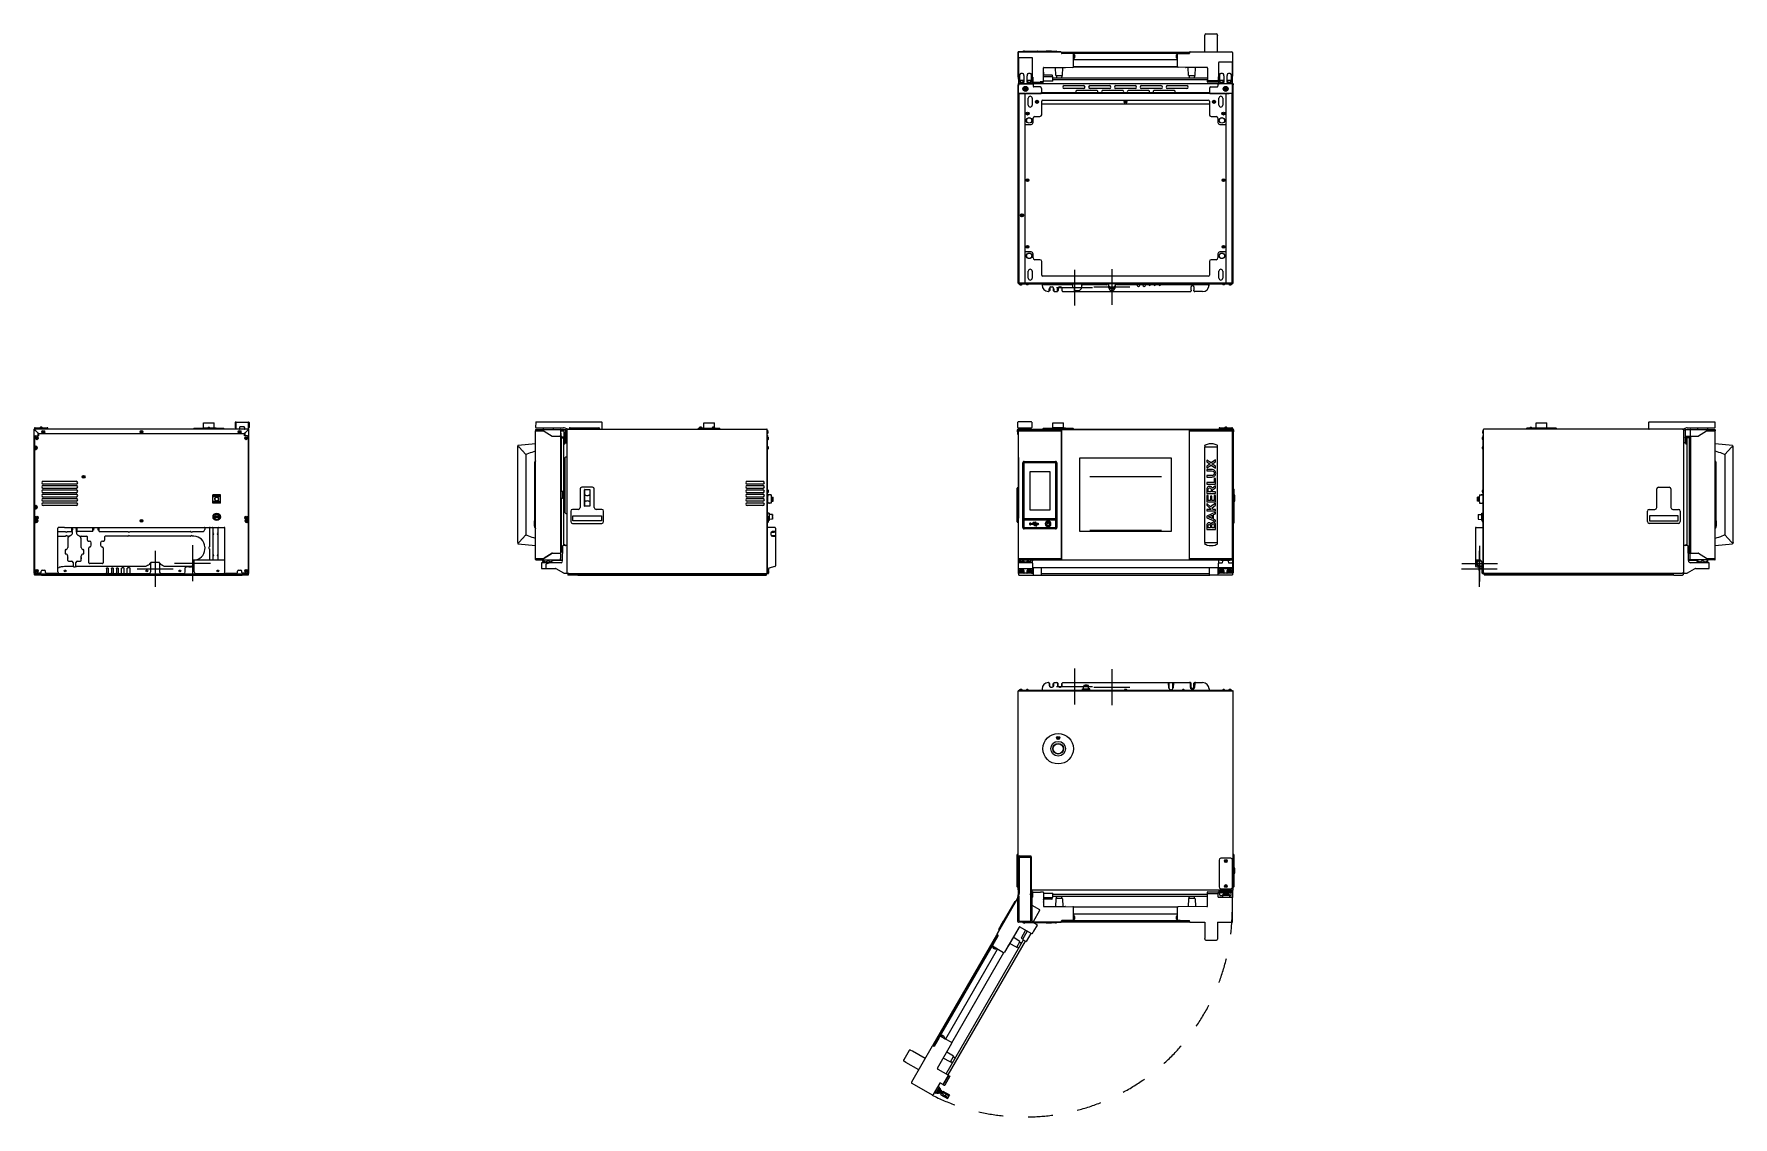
# Model space of a CAD drawing. Header units: millimetres. Extents: x -16733 to -11990, y 4098 to 7122.
import ezdxf

# ---------------------------------------------------------------- set-up
doc = ezdxf.new("R2010")
doc.units = ezdxf.units.MM
doc.header["$LTSCALE"] = 346.5
doc.linetypes.add('HIDDEN', pattern=[0.2, 0.1, -0.1])
doc.layers.get('0').update_dxf_attribs({"linetype": 'CONTINUOUS'})
for name, color, linetype in [('ASSI', 7, 'CONTINUOUS'), ('COSMETICHE', 7, 'CONTINUOUS'), ('GEOM', 7, 'CONTINUOUS')]:
    doc.layers.add(name, color=color, linetype=linetype)

# ---------------------------------------------------------------- blocks, each defined once
blk = doc.blocks.new('A$C1DF54AF0')
at = {"color": 253, "linetype": 'HIDDEN', "ltscale": 15}
for p, q in [((318.9, 559.7), (261.1, 459.6)), ((261.1, 459.6), (318.9, 559.7)), ((265.8, 471.7), (311, 550)), ((309.5, 549.5), (309.8, 550)), ((309.8, 550), (310.7, 549.5)), ((310.9, 549.8), (310.1, 548.4)), ((313.3, 551.2), (311.2, 550.2)), ((313.3, 551.2), (312.3, 550.7)), ((313.7, 551.2), (313.9, 551.1)), ((357.9, 539.9), (379, 527.8)), ((379.7, 525), (361.2, 493)), ((271.6, 483.3), (278.8, 495.8)), ((271.9, 482.8), (271.7, 482.9)), ((279.4, 495.8), (279.2, 495.9)), ((322.3, 478.5), (281.4, 408.6)), ((322.3, 478.5), (292.5, 426.9)), ((357.6, 459.3), (323.6, 478.9)), ((361.6, 491.6), (372.2, 485.5)), ((372.6, 484.1), (362.6, 466.8)), ((82.3, 148.9), (259.8, 456.3)), ((263.2, 454.3), (85.7, 146.9)), ((118.4, 68.5), (334.3, 442.4)), ((339.5, 439.4), (123.6, 65.5)), ((247.5, 427), (263.5, 454.7)), ((250.7, 432.6), (248, 427.9)), ((248, 427.9), (250.7, 432.6)), ((261.1, 456.7), (262.9, 455.7)), ((263.1, 456.1), (261.8, 456.8)), ((261.8, 456.8), (263.1, 456.1)), ((265.7, 471.4), (265.8, 469)), ((266.7, 473.2), (265.8, 471.8)), ((265.8, 469), (265.8, 469)), ((265.9, 468.7), (266, 468.6)), ((266, 468.6), (266.3, 468.5)), ((292.5, 426.9), (292.2, 427.1)), ((315.3, 422.5), (295.8, 432.6)), ((324.3, 438.1), (305.8, 449.9)), ((316, 422.7), (324.5, 437.4)), ((324.2, 436.4), (327.5, 434.5)), ((328.9, 448.5), (340.7, 469)), ((329.2, 447.2), (332.3, 445.3)), ((344.6, 466.8), (331.5, 444)), ((331.5, 444), (342.3, 437.8)), ((355.5, 460.5), (342.3, 437.8)), ((360.6, 463.4), (358.3, 459.5)), ((362.6, 466.8), (360.6, 463.4)), ((117.5, 166.1), (262.5, 417.2)), ((134.6, 155.7), (280, 407.6)), ((247.9, 425.7), (278.7, 407.8)), ((248.2, 424.3), (248.7, 425.2)), ((249.5, 423.5), (248.2, 424.3)), ((248.8, 423.3), (248.9, 423.4)), ((249.3, 420.8), (249.3, 420.8)), ((249.4, 423.3), (249.9, 424.2)), ((250.6, 419.4), (250.9, 419.9)), ((250.8, 420.3), (250.8, 420.3)), ((251.8, 419.4), (251.5, 418.9)), ((253.1, 418.6), (253.1, 418.6)), ((253.3, 418.5), (253.3, 418.5)), ((254.7, 418), (254.7, 418)), ((258, 418.3), (258.6, 419.2)), ((259.1, 418), (258.2, 418.5)), ((261.2, 417.9), (260.6, 417.8)), ((316.7, 423.4), (320, 421.5)), ((80.1, 146.1), (22.1, 45.6)), ((82.6, 147.5), (84.4, 146.5)), ((82.8, 146.8), (84.1, 146.1)), ((82.8, 146.8), (84.1, 146.1)), ((98.3, 168.6), (85.5, 146.4)), ((94.8, 84.5), (134.5, 154)), ((98.3, 168.6), (101, 173.3)), ((103.7, 174), (104.2, 174.9)), ((103.7, 174), (116.3, 166.8)), ((104.2, 174.9), (105.5, 174.1)), ((105.7, 174.4), (105.1, 173.5)), ((105.4, 174.9), (105.3, 174.7)), ((105.3, 174.3), (105.3, 174.2)), ((107.8, 175.6), (107.8, 175.7)), ((109, 174.7), (109, 174.7)), ((109.3, 174.7), (109.6, 175.2)), ((110.5, 174.7), (110.2, 174.2)), ((110.6, 174), (110.6, 174.1)), ((111.8, 173.4), (111.8, 173.3)), ((112.9, 172.4), (112.9, 172.4)), ((114.3, 169.4), (113.8, 168.5)), ((115.1, 168.6), (114.2, 169.1)), ((116.2, 166.8), (116.1, 167.4)), ((116.3, 166.8), (133.7, 156.7)), ((15.3, 133.8), (0.4, 108)), ((1.5, 103.9), (1.5, 103.9)), ((6.6, 100.8), (2.5, 103.4)), ((42.1, 80.3), (6.6, 100.8)), ((19.3, 134.8), (19.3, 134.7)), ((24.6, 131.9), (20.3, 134.2)), ((60.1, 111.4), (24.6, 131.9)), ((130.3, 102), (110.8, 112.2)), ((139.3, 117.7), (120.8, 129.5)), ((131, 102.2), (139.5, 117)), ((131.7, 103), (135, 101.1)), ((139.2, 116), (142.5, 114.1)), ((95.5, 81.8), (125.2, 64.6)), ((125.2, 64.3), (110.5, 38.7)), ((110.6, 38.8), (125.4, 64.3)), ((129.2, 61.9), (114.7, 36.7)), ((125.5, 64.4), (125.4, 64.5)), ((125.7, 64.4), (129, 62.5)), ((22.8, 42.9), (80, 9.9)), ((101.5, 43.1), (82.7, 10.6)), ((90.2, 13.7), (85.9, 16.2)), ((90.2, 13.7), (100.2, 31)), ((93, 14.4), (90.2, 13.7)), ((93, 14.4), (101, 28.3)), ((94.7, 13.4), (93, 14.4)), ((102.7, 27.3), (94.7, 13.4)), ((96.1, 13.8), (94.7, 13.4)), ((100.2, 31), (95.9, 33.5)), ((103.1, 25.9), (96.1, 13.8)), ((97.1, 15.6), (99.7, 14.1)), ((97.1, 15.6), (97.1, 15.6)), ((104.6, 22.6), (99.7, 14.1)), ((99.7, 14.1), (99.7, 14.1)), ((101, 28.3), (100.2, 31)), ((104.6, 13.5), (100.7, 15.7)), ((102.7, 27.3), (101, 28.3)), ((102, 24.1), (104.6, 22.6)), ((102, 24.1), (102, 24.1)), ((102.1, 43.3), (110.2, 38.7)), ((103.1, 25.9), (102.7, 27.3)), ((103.3, 14.2), (106.3, 19.4)), ((107.6, 18.7), (103.7, 20.9)), ((103.9, 11.2), (109.2, 20.4)), ((104, 10.5), (122.2, 0)), ((104.6, 22.6), (104.6, 22.6)), ((109.8, 20.6), (128, 10.1)), ((110.4, 38.5), (113.6, 36.7)), ((123.9, 2.3), (110.4, 10.1)), ((114, 36.6), (110.7, 38.4)), ((113.4, 15.3), (126.9, 7.5)), ((119.1, 11.7), (116.4, 6.9)), ((123, 2.9), (116.5, 6.7)), ((126, 8), (119.4, 11.8)), ((124, 2.1), (122.9, 0.2)), ((126.1, 7.7), (123.3, 2.9)), ((128.2, 9.4), (127.2, 7.6))]:
    blk.add_line(p, q, dxfattribs=at)
for points in [[(313.4, 551.3), (313.4, 551.3), (313.3, 551.3), (313.3, 551.2), (313.3, 551.2), (313.3, 551.2)], [(313.6, 551.3), (313.5, 551.3), (313.5, 551.3), (313.5, 551.3), (313.4, 551.3)], [(313.7, 551.2), (313.7, 551.2), (313.7, 551.2), (313.6, 551.3), (313.6, 551.3)], [(265.8, 469), (265.9, 468.9), (265.9, 468.7)]]:
    blk.add_lwpolyline(points, dxfattribs=at)
for centre, radius, start, end in [((310.4, 549), 1, 150, 217.9757), ((308.8, 547.7), 1, 11.3088, 37.9757), ((311.4, 549.7), 0.5, 116.9322, 150.0007), ((271.8, 483.1), 0.25, 150, 240), ((271.6, 482.4), 0.5, 29.3637, 60), ((279.1, 495.7), 0.25, 60, 150), ((279.6, 496.2), 0.5, 240, 270.6363), ((249.7, 426.9), 2, 150, 151.9149), ((260.6, 455.8), 1, 60, 150), ((262.4, 454.8), 1, 330, 60), ((290.7, 427.9), 2, 299.9657, 330), ((324.1, 436.2), 0.25, 60, 150), ((324.1, 437.7), 0.5, 330, 57.5), ((326, 431.9), 3, 19.2588, 60), ((329.8, 448), 1, 150, 239), ((357.8, 459.7), 0.5, 240, 329.5), ((249.1, 423.1), 0.4, 150, 180.3012), ((253.5, 423.1), 4.8, 180.3012, 208.6273), ((249.2, 423.2), 0.4, 60, 150), ((250.5, 422.7), 1.25, 150, 211.3979), ((253.5, 423.1), 4.75, 208.4659, 211.0313), ((257.1, 426.7), 9.08, 211.3979, 225.3324), ((253.5, 423.1), 4.75, 211.0316, 211.9926), ((253.5, 423.1), 4.75, 211.9926, 213.3187), ((253.5, 423.1), 4.74, 213.3188, 214.4598), ((253.5, 423.1), 4.74, 214.4598, 215.4278), ((253.5, 423.1), 4.73, 215.4278, 216.6825), ((253.5, 423.1), 4.73, 216.6826, 217.4526), ((253.5, 423.1), 4.72, 217.4524, 218.9975), ((253.5, 423.1), 4.72, 218.9977, 219.4819), ((253.5, 423.1), 4.7, 219.4813, 221.5344), ((250.1, 424.1), 0.25, 60, 150), ((253.5, 423), 4.68, 221.535, 222.6227), ((253.4, 423), 4.67, 222.6228, 223.6051), ((253.4, 423), 4.64, 223.6036, 225.6824), ((251.4, 421.3), 2.01, 232.7256, 234.8598), ((251.4, 421.3), 1.98, 234.8627, 235.7144), ((251.4, 421.3), 1.97, 235.714, 236.9766), ((251.4, 421.3), 1.96, 236.9771, 238.0037), ((251.4, 421.2), 1.95, 238.0037, 239.0738), ((251.4, 421.2), 1.95, 239.0741, 241.1541), ((251.4, 421.2), 1.95, 241.1545, 242.3767), ((251.4, 421.3), 1.98, 244.6009, 245.2558), ((251.4, 421.3), 1.97, 243.2167, 244.6016), ((251.4, 421.3), 1.96, 242.3765, 243.2159), ((251.4, 421.3), 2.01, 245.2585, 247.2741), ((257, 426.7), 8.95, 225.6057, 227.3692), ((253.2, 422.9), 3.79, 232.4013, 239.9911), ((257, 426.7), 8.95, 227.3743, 235.8008), ((253.2, 422.9), 3.79, 240.0089, 247.5987), ((252.7, 420.5), 2.01, 232.7259, 234.7415), ((252.7, 420.5), 1.98, 234.7442, 235.3991), ((252.7, 420.5), 1.97, 235.3984, 236.7833), ((252.7, 420.5), 1.96, 236.7841, 237.6235), ((252.7, 420.5), 1.96, 237.6234, 238.8455), ((252.7, 420.5), 1.95, 240.9261, 241.9964), ((252.7, 420.5), 1.95, 238.8459, 240.9258), ((252.7, 420.5), 1.97, 243.0233, 244.286), ((252.7, 420.5), 1.96, 241.9964, 243.0228), ((252.7, 420.5), 1.98, 244.2856, 245.1372), ((252.7, 420.5), 2.01, 245.1401, 247.2744), ((253.2, 423.2), 4.64, 254.3176, 256.3964), ((257, 426.7), 8.94, 235.8071, 236.6497), ((253.2, 423.2), 4.67, 256.3949, 257.3772), ((253.2, 423.2), 4.7, 258.4656, 260.5187), ((253.2, 423.2), 4.68, 257.3773, 258.465), ((257.1, 426.7), 8.79, 237.391, 242.609), ((253.2, 423.2), 4.72, 260.5181, 261.0023), ((253.2, 423.2), 4.72, 261.0025, 262.5476), ((253.2, 423.3), 4.73, 263.3175, 264.5722), ((253.2, 423.2), 4.73, 262.5474, 263.3174), ((253.2, 423.3), 4.74, 264.5722, 265.5402), ((253.2, 423.3), 4.74, 265.5402, 266.6812), ((253.2, 423.3), 4.75, 266.6813, 268.0074), ((253.2, 423.3), 4.75, 268.0074, 268.9647), ((257.1, 426.6), 8.94, 243.3503, 244.1929), ((253.2, 423.3), 4.75, 269.3591, 271.534), ((253.2, 423.3), 4.75, 268.9647, 269.359), ((253.2, 423.3), 4.8, 271.3727, 272.1438), ((257.2, 426.6), 8.95, 244.1992, 252.6256), ((257.2, 426.6), 8.95, 252.6308, 254.3943), ((257.1, 426.7), 9.08, 254.6676, 268.6021), ((256.9, 418.9), 1.25, 268.6021, 330), ((258.3, 419.3), 0.25, 330, 60), ((260.1, 419.7), 2, 240, 285), ((279.7, 409.6), 2, 240.0246, 247.313), ((279.7, 409.6), 2.02, 247.3031, 254.2295), ((279.7, 409.6), 2, 254.26, 266.9601), ((279.7, 409.6), 2, 266.9728, 329.7545), ((315.6, 422.9), 0.5, 242.5, 330), ((316.8, 423.6), 0.25, 150, 240), ((321.5, 424.1), 3, 240, 280.7412), ((83.1, 148.4), 1, 150, 240), ((84.9, 147.4), 1, 240, 330), ((105.4, 173.3), 0.25, 150, 240), ((105.6, 174.5), 0.4, 150, 240), ((105.7, 174.7), 0.4, 119.6988, 150), ((107.9, 170.9), 4.8, 91.3727, 119.6988), ((106.7, 173.8), 1.25, 88.6021, 150), ((106.6, 165.9), 9.08, 74.6676, 88.6021), ((107.9, 170.9), 4.75, 88.9687, 91.5341), ((107.9, 170.9), 4.75, 88.0074, 88.9684), ((107.9, 170.9), 4.75, 86.6813, 88.0074), ((107.9, 170.9), 4.74, 85.5402, 86.6812), ((107.9, 170.9), 4.74, 84.5722, 85.5402), ((107.9, 170.9), 4.73, 83.3175, 84.5722), ((107.9, 170.9), 4.73, 82.5474, 83.3174), ((107.9, 170.9), 4.72, 81.0025, 82.5476), ((107.9, 170.9), 4.72, 80.5181, 81.0023), ((107.9, 170.9), 4.7, 78.4656, 80.5187), ((107.9, 171), 4.68, 77.3773, 78.465), ((107.9, 171), 4.67, 76.3949, 77.3772), ((107.9, 171), 4.64, 74.3176, 76.3964), ((106.5, 166.1), 8.95, 72.6308, 74.3943), ((108.4, 173.6), 2.01, 65.1401, 67.2744), ((106.5, 166.1), 8.95, 64.1992, 72.6256), ((108.4, 173.6), 1.98, 64.2856, 65.1372), ((108.4, 173.6), 1.97, 63.0233, 64.286), ((108.4, 173.7), 1.96, 61.9964, 63.0228), ((108.4, 173.7), 1.95, 60.9261, 61.9964), ((107.9, 171.2), 3.79, 60.0089, 67.5987), ((108.4, 173.7), 1.95, 58.8459, 60.9258), ((108.4, 173.7), 1.96, 57.6234, 58.8455), ((108.4, 173.6), 1.98, 54.7442, 55.3991), ((108.4, 173.6), 1.97, 55.3984, 56.7833), ((108.4, 173.7), 1.96, 56.7841, 57.6235), ((108.4, 173.6), 2.01, 52.7259, 54.7415), ((107.9, 171.2), 3.79, 52.4013, 59.9911), ((106.6, 166.1), 8.94, 63.3503, 64.1929), ((109.7, 172.9), 2.01, 65.2585, 67.2741), ((109.7, 172.9), 1.98, 64.6009, 65.2558), ((109.7, 172.9), 1.97, 63.2167, 64.6016), ((109.7, 172.9), 1.96, 62.3765, 63.2159), ((109.7, 172.9), 1.95, 61.1545, 62.3767), ((106.6, 165.9), 8.79, 57.391, 62.609), ((109.7, 172.9), 1.95, 58.0037, 59.0738), ((109.7, 172.9), 1.95, 59.0741, 61.1541), ((109.7, 172.9), 1.97, 55.714, 56.9766), ((109.7, 172.9), 1.96, 56.9771, 58.0037), ((109.7, 172.9), 1.98, 54.8627, 55.7144), ((107.7, 171.1), 4.64, 43.6036, 45.6824), ((109.7, 172.9), 2.01, 52.7256, 54.8598), ((107.7, 171.1), 4.67, 42.6228, 43.6051), ((107.6, 171.1), 4.68, 41.535, 42.6227), ((107.6, 171.1), 4.7, 39.4813, 41.5344), ((107.6, 171.1), 4.72, 37.4524, 38.9975), ((107.6, 171.1), 4.72, 38.9977, 39.4819), ((107.6, 171.1), 4.73, 36.6826, 37.4526), ((107.6, 171.1), 4.73, 35.4278, 36.6825), ((107.6, 171.1), 4.74, 33.3188, 34.4598), ((107.6, 171.1), 4.74, 34.4598, 35.4278), ((107.6, 171.1), 4.75, 31.9926, 33.3187), ((107.6, 171.1), 4.75, 31.0316, 31.9926), ((106.7, 166), 8.94, 55.8071, 56.6497), ((107.6, 171.1), 4.75, 28.466, 30.6408), ((107.6, 171.1), 4.75, 30.641, 31.0316), ((106.7, 166), 8.95, 47.3743, 55.8008), ((107.6, 171.1), 4.8, 27.8562, 28.6273), ((106.7, 166), 8.95, 45.6057, 47.3692), ((106.6, 165.9), 9.08, 31.3979, 45.3324), ((113.6, 168.6), 0.25, 240, 330), ((113.2, 170), 1.25, 330, 31.3979), ((114.1, 166.8), 2, 15, 60), ((132.7, 155), 2, 330.25, 60), ((130.6, 102.5), 0.5, 242.5, 330), ((131.8, 103.2), 0.25, 150, 240), ((136.5, 103.7), 3, 240, 280.7412), ((139.1, 115.8), 0.25, 60, 150), ((139.1, 117.2), 0.5, 330, 57.5), ((141, 111.5), 3, 19.2588, 60), ((125.6, 64.2), 0.25, 59.9818, 150.0124), ((128.7, 62.1), 0.5, 330.0296, 60.0468), ((101.9, 42.8), 0.5, 60, 150), ((104.3, 11), 0.5, 150, 240), ((104.3, 13), 0.5, 330, 60), ((107.8, 19.1), 0.5, 240, 330), ((111.9, 12.7), 3, 60, 240), ((109.6, 20.2), 0.5, 60, 150), ((110.9, 38.7), 0.25, 149.9897, 240.0128), ((113.9, 37.1), 0.505, 240.0427, 255.2523), ((113.9, 37.1), 0.497, 255.2748, 258.0241), ((113.9, 37.1), 0.502, 258.0858, 275.9061), ((114.2, 37), 0.5, 240.0019, 329.9964), ((116.6, 6.8), 0.2, 150, 240), ((119.3, 11.6), 0.2, 60, 150), ((122.5, 0.5), 0.5, 240, 330), ((123.1, 3), 0.2, 240, 330), ((123.8, 2.2), 0.2, 330, 59.9982), ((125.9, 7.8), 0.2, 330, 60), ((127, 7.7), 0.2, 240.0018, 330), ((127.8, 9.7), 0.5, 330, 60)]:
    blk.add_arc(centre, radius, start, end, dxfattribs=at)
for centre, major_axis, ratio, start_param, end_param in [((378, 526), (2, -0.12), 0.99981, 5.819644, 7.390288), ((323.1, 478), (-0.257, 0.967), 0.999697, -0.783065, 0.783065), ((362.1, 492.5), (0.966, 0.259), 0.999695, 2.356347, 3.926839), ((371.7, 484.6), (0.966, 0.259), 0.999695, -0.785246, 0.785246), ((248.4, 426.5), (-0.866, 0.5), 0.999848, 6.283185, 7.853982), ((262.8, 458.6), (-1.93, -0.52), 0.999695, 5.497939, 7.068431), ((262.6, 455.2), (0.966, 0.259), 0.999695, -0.785246, 0.785246), ((81.8, 145.1), (-0.52, 1.93), 0.999695, -0.785246, 0.785246), ((84.6, 146.9), (-0.259, 0.966), 0.999695, 2.356347, 3.926839), ((102.7, 172.3), (-0.52, 1.93), 0.999695, -0.785246, 0.785246), ((3, 106.5), (2.9, 0.77), 0.998785, 2.357775, 3.925412), ((1.5, 103.9), (-1.3, 0.75), 0.034921, 3.885427, 4.712457), ((17.8, 132.2), (-0.78, 2.9), 0.998785, -0.783819, 0.783817), ((19.3, 134.8), (-1.3, 0.75), 0.034921, 1.570728, 2.397759), ((96.5, 83.5), (1.93, 0.52), 0.999697, 2.358528, 3.924658), ((125, 64.4), (0.242, 0.065), 0.999695, -0.785246, 0.785246), ((23.8, 44.6), (1.93, 0.52), 0.999695, 2.356347, 3.926839), ((81, 11.6), (-0.52, 1.93), 0.999695, 2.356347, 3.926839), ((110.3, 38.9), (-0.065, 0.242), 0.999695, 2.356347, 3.926839)]:
    blk.add_ellipse(centre, major_axis=major_axis, ratio=ratio, start_param=start_param, end_param=end_param, dxfattribs=at)
for points in [[(265.8, 471.7), (265.7, 471.6), (265.7, 471.5), (265.7, 471.4)], [(252.1, 419.2), (252.2, 419.2), (252.3, 419.3), (252.4, 419.3)], [(111.6, 173.5), (111.5, 173.4), (111.4, 173.4), (111.3, 173.3)], [(125.2, 64.5), (125.3, 64.5), (125.3, 64.5), (125.4, 64.5)], [(110.3, 38.6), (110.3, 38.6), (110.3, 38.6), (110.4, 38.5)]]:
    blk.add_open_spline(points, degree=3, dxfattribs=at)
for points, knots in [([(252.1, 419.2), (252.1, 419.2), (252.1, 419.2), (252.1, 419.2), (252.1, 419.2)], [0, 0, 0, 0, 0.489527, 1, 1, 1, 1]), ([(253.1, 418.9), (253.1, 418.9), (253.1, 418.8), (253.1, 418.7), (253.1, 418.6)], [0, 0, 0, 0, 0.314454, 1, 1, 1, 1]), ([(110.6, 173.7), (110.6, 173.8), (110.6, 173.9), (110.6, 174), (110.6, 174)], [0, 0, 0, 0, 0.314454, 1, 1, 1, 1]), ([(111.6, 173.5), (111.6, 173.5), (111.6, 173.5), (111.6, 173.5), (111.6, 173.5)], [0, 0, 0, 0, 0.489527, 1, 1, 1, 1]), ([(97.3, 15.5), (97.3, 15.5), (97.3, 15.5), (97.3, 15.6), (97.4, 15.6), (97.4, 15.7)], [0, 0, 0, 0, 0.080516, 0.277772, 1, 1, 1, 1]), ([(99.6, 19.5), (99.1, 18.9), (98.3, 17.7), (97.7, 16.4), (97.4, 15.7)], [0, 0, 0, 0, 0.5, 1, 1, 1, 1]), ([(99.6, 19.5), (99.6, 19.5), (99.7, 19.6), (99.7, 19.7), (99.7, 19.7)], [0, 0, 0, 0, 0.234648, 1, 1, 1, 1]), ([(99.7, 14.4), (99.7, 14.3), (99.6, 14.2), (99.6, 14.2), (99.6, 14.1), (99.6, 14.1)], [0, 0, 0, 0, 0.722228, 0.919484, 1, 1, 1, 1]), ([(99.7, 19.7), (99.8, 19.8), (99.8, 19.9), (99.8, 19.9), (99.8, 20)], [0, 0, 0, 0, 0.765136, 1, 1, 1, 1]), ([(101.9, 18.2), (101.6, 17.5), (101, 16.2), (100.1, 14.9), (99.7, 14.4)], [0, 0, 0, 0, 0.5, 1, 1, 1, 1]), ([(102.1, 23.8), (101.6, 23.2), (100.8, 22), (100.1, 20.6), (99.8, 20)], [0, 0, 0, 0, 0.5, 1, 1, 1, 1]), ([(102, 18.4), (102, 18.4), (101.9, 18.3), (101.9, 18.2), (101.9, 18.2)], [0, 0, 0, 0, 0.765352, 1, 1, 1, 1]), ([(102.2, 18.6), (102.1, 18.6), (102.1, 18.5), (102, 18.5), (102, 18.4)], [0, 0, 0, 0, 0.234864, 1, 1, 1, 1]), ([(102.1, 23.8), (102.1, 23.8), (102.1, 23.9), (102.2, 24), (102.2, 24), (102.2, 24)], [0, 0, 0, 0, 0.722234, 0.919485, 1, 1, 1, 1]), ([(104.4, 22.5), (104.1, 21.8), (103.4, 20.4), (102.6, 19.2), (102.2, 18.6)], [0, 0, 0, 0, 0.5, 1, 1, 1, 1]), ([(104.5, 22.7), (104.5, 22.7), (104.5, 22.7), (104.4, 22.6), (104.4, 22.5), (104.4, 22.5)], [0, 0, 0, 0, 0.080515, 0.277766, 1, 1, 1, 1])]:
    blk.add_open_spline(points, degree=3, knots=knots, dxfattribs=at)

msp = doc.modelspace()

# ---------------------------------------------------------------- linework, layer by layer
at = {"color": 7, "linetype": 'Continuous'}
for p, q in [((-13986.5, 7070), (-13986.5, 7003)), ((-13985, 7004), (-13985, 7070)), ((-13983, 7072), (-13984.5, 7072)), ((-13983, 7072), (-13867, 7072)), ((-13867, 7072), (-13982.9, 7072)), ((-13972.7, 7072.4), (-13972.7, 7072.2)), ((-13972.7, 7072.2), (-13972.7, 7072)), ((-13970.5, 7073.9), (-13972.5, 7072.6)), ((-13970.5, 7073.9), (-13972.5, 7072.6)), ((-13972.5, 7072.6), (-13972.5, 7072.6)), ((-13970.3, 7074), (-13879.8, 7074)), ((-13970.1, 7074), (-13969.7, 7074)), ((-13969.7, 7074), (-13969.7, 7075)), ((-13969.7, 7075), (-13969.1, 7075)), ((-13957.1, 7074), (-13932.3, 7074)), ((-13907.5, 7074.2), (-13907.5, 7074.5)), ((-13907.3, 7074.7), (-13892.8, 7074.7)), ((-13892.5, 7074.2), (-13892.5, 7074.5)), ((-13881.3, 7074), (-13881.6, 7074)), ((-13880.4, 7074), (-13880.2, 7074)), ((-13880, 7074), (-13880, 7074)), ((-13877.6, 7072.6), (-13879.6, 7073.9)), ((-13879.6, 7073.9), (-13877.6, 7072.6)), ((-13877.5, 7072.6), (-13877.6, 7072.6)), ((-13877.5, 7072.5), (-13877.5, 7072.6)), ((-13877.4, 7072.5), (-13877.5, 7072.5)), ((-13877.4, 7072.3), (-13877.4, 7072.5)), ((-13877.4, 7072.2), (-13877.4, 7072.3)), ((-13877.4, 7072.2), (-13877.4, 7072)), ((-13865, 7070), (-13865, 7068.5)), ((-13865, 7070), (-13865, 7068.5)), ((-13865, 7070), (-13865, 7068.5)), ((-13864.5, 7070.5), (-13864.5, 7068.5)), ((-13832, 7067.5), (-13864, 7067.5)), ((-13863.5, 7071.5), (-13508.5, 7071.5)), ((-13509.5, 7067.5), (-13863.5, 7067.5)), ((-13831, 7030.9), (-13831, 7066.5)), ((-13541, 7031.1), (-13541, 7065.7)), ((-13539, 7067.7), (-13508, 7067.7)), ((-13507.5, 7070.5), (-13507.5, 7068.5)), ((-13507, 7070.2), (-13507, 7068.7)), ((-13507, 7070), (-13507, 7068.7)), ((-13507, 7068.7), (-13507, 7070)), ((-13505, 7072.2), (-13389, 7072.2)), ((-13465, 7072.2), (-13465, 7113)), ((-13429, 7072.2), (-13429, 7113)), ((-13387, 7070.2), (-13387, 7004.2)), ((-13984.5, 7053.6), (-13984.5, 6994.2)), ((-13947.5, 7055.6), (-13982.5, 7055.6)), ((-13945.5, 7014.4), (-13945.5, 7053.6)), ((-13915, 6988.3), (-13915, 7027.5)), ((-13914, 7028.5), (-13833, 7028.9)), ((-13914, 7028.5), (-13854.5, 7028.5)), ((-13880.1, 7006.5), (-13881, 7028.5)), ((-13862, 7006.5), (-13861.1, 7028.5)), ((-13854.5, 7028.5), (-13854.5, 7028.8)), ((-13540.3, 7029.6), (-13831.5, 7029.6)), ((-13540.6, 7029.8), (-13831.3, 7029.8)), ((-13830, 7065.5), (-13831, 7065.5)), ((-13831, 7051.1), (-13830.6, 7051.5)), ((-13541, 7049.8), (-13831, 7049.8)), ((-13829.7, 7064), (-13830.8, 7064)), ((-13829.7, 7054), (-13830.8, 7054)), ((-13830, 7064), (-13830, 7065.5)), ((-13830, 7052.9), (-13830, 7054)), ((-13829.4, 7064.5), (-13829.6, 7064.5)), ((-13827.8, 7061.3), (-13827.8, 7061.3)), ((-13827.8, 7056.7), (-13827.8, 7056.7)), ((-13827.6, 7062.8), (-13827.6, 7062.8)), ((-13827.6, 7061), (-13827, 7061)), ((-13827, 7060), (-13827.6, 7060)), ((-13827.6, 7059.6), (-13827.6, 7059.6)), ((-13827.6, 7058.2), (-13827.6, 7058.2)), ((-13545, 7061), (-13544.5, 7061)), ((-13544.5, 7060), (-13545, 7060)), ((-13544.5, 7062.8), (-13544.5, 7062.8)), ((-13544.5, 7058.7), (-13544.5, 7058.6)), ((-13544.5, 7058.2), (-13544.5, 7058.2)), ((-13544.5, 7058.1), (-13544.5, 7058.1)), ((-13544.5, 7058.1), (-13544.5, 7058.1)), ((-13544.2, 7061.5), (-13544.2, 7061.5)), ((-13544.2, 7056.9), (-13544.2, 7056.9)), ((-13544.2, 7056.7), (-13544.2, 7056.7)), ((-13542.6, 7064.5), (-13542.4, 7064.5)), ((-13542.3, 7064.2), (-13541.3, 7064.2)), ((-13542.3, 7054.2), (-13541.3, 7054.2)), ((-13542.3, 7054), (-13542, 7054)), ((-13542, 7064.2), (-13542, 7065.5)), ((-13541, 7065.5), (-13542, 7065.5)), ((-13542, 7052.9), (-13542, 7054.2)), ((-13541.1, 7051.2), (-13541.5, 7051.5)), ((-13541, 7050.3), (-13541, 7065.5)), ((-13541, 7050.4), (-13541, 7065.5)), ((-13459, 7028.8), (-13539.1, 7029.1)), ((-13517.6, 7029), (-13517.6, 7028.5)), ((-13458.1, 7028.5), (-13517.6, 7028.5)), ((-13510.1, 7006.5), (-13511, 7028.5)), ((-13492, 7006.5), (-13491.1, 7028.5)), ((-13457, 7026.8), (-13457, 6992.5)), ((-13426.5, 7041.6), (-13426.5, 6994.2)), ((-13389.5, 7043.6), (-13424.5, 7043.6)), ((-13387.5, 7014.4), (-13387.5, 7041.6)), ((-13986.5, 7003), (-13985, 6992)), ((-13986, 6982.8), (-13986, 6982.7)), ((-13986, 6982.8), (-13986, 6982.8)), ((-13986, 6982.7), (-13986, 6980.1)), ((-13986, 6426.5), (-13986, 6980.1)), ((-13985.2, 6980.1), (-13986, 6980.1)), ((-13985.2, 6982.7), (-13985.2, 6980.1)), ((-13985.1, 6979.7), (-13985.2, 6979.7)), ((-13985.1, 6983.6), (-13945.5, 6983.6)), ((-13985.1, 6982.8), (-13985.1, 6982.7)), ((-13945.5, 6982.8), (-13985.1, 6982.8)), ((-13985.1, 6979.7), (-13984.4, 6978.4)), ((-13985, 6992), (-13985, 6991.4)), ((-13985, 6992), (-13985, 6992)), ((-13985, 6991.4), (-13985, 6991.2)), ((-13985, 6991.2), (-13985, 6983.5)), ((-13984.5, 6994.2), (-13984.5, 6983.6)), ((-13984.4, 6981.6), (-13984.4, 6981.2)), ((-13984.4, 6956.9), (-13984.4, 6977.8)), ((-13984, 6982.3), (-13984, 6982.8)), ((-13983.4, 6982.6), (-13947.5, 6982.6)), ((-13981.2, 6992.3), (-13981.1, 7003.9)), ((-13981.2, 6986.9), (-13981.2, 6992.3)), ((-13970.4, 6986.4), (-13980.7, 6986.4)), ((-13980.5, 6986.8), (-13980.5, 6987.4)), ((-13980.3, 6987.6), (-13970.7, 6987.6)), ((-13970.7, 6986.6), (-13980.3, 6986.6)), ((-13979.5, 6987.8), (-13979.5, 6992.1)), ((-13979.3, 6987.6), (-13971.7, 6987.6)), ((-13979, 6992.6), (-13972, 6992.6)), ((-13978, 6986.6), (-13978, 6986.5)), ((-13977.1, 7012.4), (-13974, 7012.4)), ((-13973, 6986.6), (-13973, 6986.5)), ((-13971.5, 6987.8), (-13971.5, 6992.1)), ((-13971, 6982.8), (-13971, 6982.6)), ((-13970.5, 6986.8), (-13970.5, 6987.4)), ((-13970, 7003.9), (-13969.9, 6992.3)), ((-13969.9, 6992.3), (-13969.9, 6986.9)), ((-13966, 6969.8), (-13966, 6971.1)), ((-13966, 6971.1), (-13965, 6971.1)), ((-13965, 6971.1), (-13965, 6969.8)), ((-13960.2, 6992.3), (-13960.1, 7003.9)), ((-13960.2, 6986.9), (-13960.2, 6992.3)), ((-13949.4, 6986.4), (-13959.7, 6986.4)), ((-13959.5, 6986.8), (-13959.5, 6987.4)), ((-13959.3, 6987.6), (-13949.7, 6987.6)), ((-13949.7, 6986.6), (-13959.3, 6986.6)), ((-13958.5, 6987.8), (-13958.5, 6992.1)), ((-13958.3, 6987.6), (-13950.7, 6987.6)), ((-13958, 6992.6), (-13951, 6992.6)), ((-13957, 6986.6), (-13957, 6986.5)), ((-13956.1, 7012.4), (-13953, 7012.4)), ((-13952, 6986.6), (-13952, 6986.5)), ((-13950.5, 6987.8), (-13950.5, 6992.1)), ((-13949.5, 6986.8), (-13949.5, 6987.4)), ((-13949, 7003.9), (-13948.9, 6992.3)), ((-13948.9, 6992.3), (-13948.9, 6986.9)), ((-13946.6, 6982.8), (-13947, 6982.6)), ((-13945.5, 6983.6), (-13945.5, 7014.4)), ((-13945.5, 6982.8), (-13945.5, 6983.6)), ((-13945.5, 6982.8), (-13944.5, 6982.8)), ((-13945, 7001), (-13945, 6988.7)), ((-13427.5, 6982.8), (-13944.5, 6982.8)), ((-13944, 6987.7), (-13924, 6987.7)), ((-13943.5, 6981.8), (-13943.5, 6976.1)), ((-13924.2, 6974.1), (-13941.5, 6974.1)), ((-13923.5, 6987.8), (-13920, 6987.7)), ((-13920, 6987.7), (-13915.5, 6987.8)), ((-13915, 7007.7), (-13891.4, 7007.7)), ((-13915, 7003.2), (-13888.8, 7003.2)), ((-13888.8, 6990.7), (-13915, 6990.7)), ((-13914.3, 7014.3), (-13914.3, 7014.3)), ((-13914.3, 7009.7), (-13914.3, 7009.7)), ((-13914.1, 7012.6), (-13914.1, 7012.6)), ((-13890.4, 7006.8), (-13890.3, 7003.2)), ((-13888.8, 6990.7), (-13888.8, 7003.2)), ((-13888.8, 7000), (-13457, 7000)), ((-13457, 6994), (-13888.8, 6994)), ((-13857, 6977.8), (-13803, 6977.8)), ((-13785, 6977.8), (-13731, 6977.8)), ((-13713, 6977.8), (-13659, 6977.8)), ((-13641, 6977.8), (-13587, 6977.8)), ((-13569, 6977.8), (-13515, 6977.8)), ((-13457, 6988.2), (-13457, 6992)), ((-13456.8, 6992.2), (-13427.3, 6992.2)), ((-13427.5, 6987.7), (-13456.5, 6987.7)), ((-13447.9, 6974.1), (-13430.5, 6974.1)), ((-13428.5, 6981.8), (-13428.5, 6976.1)), ((-13426.5, 6982.8), (-13427.5, 6982.8)), ((-13426.5, 7002.2), (-13427, 7002.2)), ((-13427, 7002.2), (-13427, 6992.2)), ((-13426.5, 7002), (-13427, 7002)), ((-13427, 6992), (-13427, 6988.2)), ((-13426.5, 6994.2), (-13426.5, 6983.6)), ((-13426.5, 6983.6), (-13386.9, 6983.6)), ((-13426.5, 6982.8), (-13426.5, 6983.6)), ((-13386.9, 6982.8), (-13426.5, 6982.8)), ((-13425.5, 6982.8), (-13425.1, 6982.6)), ((-13388.7, 6982.6), (-13424.6, 6982.6)), ((-13423.2, 6992.3), (-13423.1, 7003.9)), ((-13423.2, 6986.9), (-13423.2, 6992.3)), ((-13412.4, 6986.4), (-13422.7, 6986.4)), ((-13422.5, 6986.8), (-13422.5, 6987.4)), ((-13422.3, 6987.6), (-13412.7, 6987.6)), ((-13412.7, 6986.6), (-13422.3, 6986.6)), ((-13421.5, 6987.8), (-13421.5, 6992.1)), ((-13421.3, 6987.6), (-13413.7, 6987.6)), ((-13421, 6992.6), (-13414, 6992.6)), ((-13420, 6986.6), (-13420, 6986.5)), ((-13419.1, 7012.4), (-13416, 7012.4)), ((-13415, 6986.6), (-13415, 6986.5)), ((-13413.5, 6987.8), (-13413.5, 6992.1)), ((-13412.5, 6986.8), (-13412.5, 6987.4)), ((-13412, 7003.9), (-13411.9, 6992.3)), ((-13411.9, 6992.3), (-13411.9, 6986.9)), ((-13407, 6971.1), (-13406, 6971.1)), ((-13407, 6969.8), (-13407, 6971.1)), ((-13406, 6971.1), (-13406, 6969.8)), ((-13402.2, 6992.3), (-13402.1, 7003.9)), ((-13402.2, 6986.9), (-13402.2, 6992.3)), ((-13391.4, 6986.4), (-13401.7, 6986.4)), ((-13401.5, 6986.8), (-13401.5, 6987.4)), ((-13401.3, 6987.6), (-13391.7, 6987.6)), ((-13391.7, 6986.6), (-13401.3, 6986.6)), ((-13401, 6982.8), (-13401, 6982.6)), ((-13400.5, 6987.8), (-13400.5, 6992.1)), ((-13400.3, 6987.6), (-13392.7, 6987.6)), ((-13400, 6992.6), (-13393, 6992.6)), ((-13399, 6986.6), (-13399, 6986.5)), ((-13398.1, 7012.4), (-13395, 7012.4)), ((-13394, 6986.6), (-13394, 6986.5)), ((-13392.5, 6987.8), (-13392.5, 6992.1)), ((-13391.5, 6986.8), (-13391.5, 6987.4)), ((-13391, 7003.9), (-13390.9, 6992.3)), ((-13390.9, 6992.3), (-13390.9, 6986.9)), ((-13388, 6982.3), (-13388, 6982.8)), ((-13387.7, 6981.6), (-13387.7, 6981.2)), ((-13386.9, 6979.7), (-13387.7, 6978.4)), ((-13387.7, 6956.9), (-13387.7, 6977.8)), ((-13387.5, 6983.6), (-13387.5, 7014.4)), ((-13386.9, 6982.8), (-13386.9, 6982.7)), ((-13386.9, 6979.7), (-13386.8, 6979.7)), ((-13386.8, 6982.7), (-13386.8, 6980.1)), ((-13386.8, 6980.1), (-13386, 6980.1)), ((-13386, 6982.8), (-13386, 6982.8)), ((-13386, 6982.8), (-13386, 6982.7)), ((-13386, 6982.7), (-13386, 6980.1)), ((-13386, 6426.4), (-13386, 6980.1)), ((-13984, 6954.6), (-13984, 6428.6)), ((-13983.4, 6955.9), (-13975.5, 6955.9)), ((-13967, 6955.6), (-13983, 6955.6)), ((-13982, 6955.8), (-13971, 6955.8)), ((-13973.5, 6956), (-13973.5, 6956)), ((-13973.5, 6956), (-13921.5, 6956)), ((-13971.4, 6956), (-13971.3, 6955.8)), ((-13971, 6956), (-13971, 6955.8)), ((-13967.8, 6968.3), (-13967.8, 6969.3)), ((-13967.8, 6969.3), (-13966.5, 6969.3)), ((-13966.5, 6968.3), (-13967.8, 6968.3)), ((-13966.5, 6969.3), (-13966, 6969.8)), ((-13966, 6967.8), (-13966.5, 6968.3)), ((-13966, 6966.5), (-13966, 6967.8)), ((-13965, 6966.5), (-13966, 6966.5)), ((-13966, 6428.6), (-13966, 6954.6)), ((-13965, 6969.8), (-13964.5, 6969.3)), ((-13964.5, 6968.3), (-13965, 6967.8)), ((-13965, 6967.8), (-13965, 6966.5)), ((-13407, 6955.6), (-13965, 6955.6)), ((-13964.5, 6969.3), (-13963.2, 6969.3)), ((-13963.2, 6968.3), (-13964.5, 6968.3)), ((-13963.2, 6969.3), (-13963.2, 6968.3)), ((-13957.5, 6923.6), (-13957.5, 6942.6)), ((-13946.5, 6942.6), (-13946.5, 6923.6)), ((-13934, 6933.1), (-13935.3, 6933.1)), ((-13935.3, 6933.1), (-13935.3, 6932.1)), ((-13935.3, 6932.1), (-13934, 6932.1)), ((-13933.5, 6933.6), (-13934, 6933.1)), ((-13934, 6932.1), (-13933.5, 6931.6)), ((-13932.5, 6934.9), (-13933.5, 6934.9)), ((-13933.5, 6934.9), (-13933.5, 6933.6)), ((-13933.5, 6931.6), (-13933.5, 6930.3)), ((-13933.5, 6930.3), (-13932.5, 6930.3)), ((-13932.5, 6933.6), (-13932.5, 6934.9)), ((-13932, 6933.1), (-13932.5, 6933.6)), ((-13932.5, 6931.6), (-13932, 6932.1)), ((-13932.5, 6930.3), (-13932.5, 6931.6)), ((-13930.7, 6933.1), (-13932, 6933.1)), ((-13932, 6932.1), (-13930.7, 6932.1)), ((-13930.7, 6932.1), (-13930.7, 6933.1)), ((-13920.5, 6958), (-13920.5, 6958.2)), ((-13920.5, 6957.7), (-13920.5, 6958)), ((-13920.5, 6957.4), (-13920.5, 6957.7)), ((-13451.6, 6957.6), (-13920.5, 6957.6)), ((-13920.5, 6956.9), (-13920.5, 6957.4)), ((-13920.2, 6970.1), (-13920.2, 6959.1)), ((-13920, 6896.6), (-13920, 6934.6)), ((-13452, 6925.6), (-13920, 6925.6)), ((-13917, 6937.6), (-13455, 6937.6)), ((-13803, 6969.8), (-13857, 6969.8)), ((-13767, 6964.6), (-13821, 6964.6)), ((-13731, 6969.8), (-13785, 6969.8)), ((-13695, 6964.6), (-13749, 6964.6)), ((-13659, 6969.8), (-13713, 6969.8)), ((-13688.3, 6932.1), (-13688.3, 6933.1)), ((-13688.3, 6933.1), (-13687, 6933.1)), ((-13687, 6932.1), (-13688.3, 6932.1)), ((-13687, 6933.1), (-13686.5, 6933.6)), ((-13686.5, 6931.6), (-13687, 6932.1)), ((-13686.5, 6933.6), (-13686.5, 6934.9)), ((-13686.5, 6934.9), (-13685.5, 6934.9)), ((-13686.5, 6930.3), (-13686.5, 6931.6)), ((-13685.5, 6930.3), (-13686.5, 6930.3)), ((-13685.5, 6934.9), (-13685.5, 6933.6)), ((-13685.5, 6933.6), (-13685, 6933.1)), ((-13685, 6932.1), (-13685.5, 6931.6)), ((-13685.5, 6931.6), (-13685.5, 6930.3)), ((-13685, 6933.1), (-13683.7, 6933.1)), ((-13683.7, 6932.1), (-13685, 6932.1)), ((-13683.7, 6933.1), (-13683.7, 6932.1)), ((-13623, 6964.6), (-13677, 6964.6)), ((-13587, 6969.8), (-13641, 6969.8)), ((-13551, 6964.6), (-13605, 6964.6)), ((-13515, 6969.8), (-13569, 6969.8)), ((-13452, 6934.6), (-13452, 6896.6)), ((-13451.9, 6970.1), (-13451.9, 6959.1)), ((-13451.6, 6958.4), (-13451.6, 6958.3)), ((-13451.6, 6958.3), (-13451.6, 6958.1)), ((-13451.6, 6957.7), (-13451.6, 6957.3)), ((-13451.6, 6957.3), (-13451.6, 6956.9)), ((-13450.6, 6956), (-13398.5, 6956)), ((-13441.3, 6933.1), (-13440, 6933.1)), ((-13441.3, 6932.1), (-13441.3, 6933.1)), ((-13440, 6932.1), (-13441.3, 6932.1)), ((-13440, 6933.1), (-13439.5, 6933.6)), ((-13439.5, 6931.6), (-13440, 6932.1)), ((-13439.5, 6934.9), (-13438.5, 6934.9)), ((-13439.5, 6933.6), (-13439.5, 6934.9)), ((-13439.5, 6930.3), (-13439.5, 6931.6)), ((-13438.5, 6930.3), (-13439.5, 6930.3)), ((-13438.5, 6934.9), (-13438.5, 6933.6)), ((-13438.5, 6933.6), (-13438, 6933.1)), ((-13438, 6932.1), (-13438.5, 6931.6)), ((-13438.5, 6931.6), (-13438.5, 6930.3)), ((-13438, 6933.1), (-13436.7, 6933.1)), ((-13436.7, 6932.1), (-13438, 6932.1)), ((-13436.7, 6933.1), (-13436.7, 6932.1)), ((-13425.5, 6923.6), (-13425.5, 6942.6)), ((-13414.5, 6942.6), (-13414.5, 6923.6)), ((-13408.8, 6969.3), (-13407.5, 6969.3)), ((-13408.8, 6968.3), (-13408.8, 6969.3)), ((-13407.5, 6968.3), (-13408.8, 6968.3)), ((-13407.5, 6969.3), (-13407, 6969.8)), ((-13407, 6967.8), (-13407.5, 6968.3)), ((-13407, 6966.5), (-13407, 6967.8)), ((-13406, 6966.5), (-13407, 6966.5)), ((-13406, 6969.8), (-13405.5, 6969.3)), ((-13405.5, 6968.3), (-13406, 6967.8)), ((-13406, 6967.8), (-13406, 6966.5)), ((-13406, 6954.6), (-13406, 6428.6)), ((-13405.5, 6969.3), (-13404.2, 6969.3)), ((-13404.2, 6968.3), (-13405.5, 6968.3)), ((-13389, 6955.6), (-13405, 6955.6)), ((-13404.2, 6969.3), (-13404.2, 6968.3)), ((-13401, 6956), (-13401, 6955.8)), ((-13390, 6955.8), (-13401, 6955.8)), ((-13400.7, 6956), (-13400.8, 6955.8)), ((-13400.7, 6956), (-13400.8, 6955.8)), ((-13398.5, 6956), (-13398.5, 6956)), ((-13388.7, 6955.9), (-13396.6, 6955.9)), ((-13388, 6428.6), (-13388, 6954.6)), ((-13386, 6962.8), (-13387.7, 6962.8)), ((-13961.8, 6899.3), (-13961.8, 6900.3)), ((-13961.8, 6900.3), (-13960.5, 6900.3)), ((-13960.5, 6899.3), (-13961.8, 6899.3)), ((-13960.5, 6900.3), (-13960, 6900.8)), ((-13960, 6898.8), (-13960.5, 6899.3)), ((-13960, 6900.8), (-13960, 6902.1)), ((-13960, 6902.1), (-13959, 6902.1)), ((-13960, 6897.5), (-13960, 6898.8)), ((-13959, 6897.5), (-13960, 6897.5)), ((-13959, 6902.1), (-13959, 6900.8)), ((-13959, 6900.8), (-13958.5, 6900.3)), ((-13958.5, 6899.3), (-13959, 6898.8)), ((-13959, 6898.8), (-13959, 6897.5)), ((-13958.5, 6900.3), (-13957.2, 6900.3)), ((-13957.2, 6899.3), (-13958.5, 6899.3)), ((-13957.2, 6900.3), (-13957.2, 6899.3)), ((-13944, 6874.6), (-13944, 6886.6)), ((-13939, 6891.6), (-13925, 6891.6)), ((-13447, 6891.6), (-13433, 6891.6)), ((-13428, 6886.6), (-13428, 6874.6)), ((-13414.8, 6900.3), (-13413.5, 6900.3)), ((-13414.8, 6899.3), (-13414.8, 6900.3)), ((-13413.5, 6899.3), (-13414.8, 6899.3)), ((-13413.5, 6900.3), (-13413, 6900.8)), ((-13413, 6898.8), (-13413.5, 6899.3)), ((-13413, 6902.1), (-13412, 6902.1)), ((-13413, 6900.8), (-13413, 6902.1)), ((-13413, 6897.5), (-13413, 6898.8)), ((-13412, 6897.5), (-13413, 6897.5)), ((-13412, 6902.1), (-13412, 6900.8)), ((-13412, 6900.8), (-13411.5, 6900.3)), ((-13411.5, 6899.3), (-13412, 6898.8)), ((-13412, 6898.8), (-13412, 6897.5)), ((-13411.5, 6900.3), (-13410.2, 6900.3)), ((-13410.2, 6899.3), (-13411.5, 6899.3)), ((-13410.2, 6900.3), (-13410.2, 6899.3)), ((-13965, 6869.6), (-13949, 6869.6)), ((-13423, 6869.6), (-13407, 6869.6)), ((-13388, 6852.8), (-13386, 6852.8)), ((-13386, 6858.1), (-13386, 6858.1)), ((-13386, 6855.6), (-13386, 6855.6)), ((-13961.8, 6713.3), (-13961.8, 6714.3)), ((-13961.8, 6714.3), (-13960.5, 6714.3)), ((-13960.5, 6713.3), (-13961.8, 6713.3)), ((-13960.5, 6714.3), (-13960, 6714.8)), ((-13960, 6712.8), (-13960.5, 6713.3)), ((-13960, 6714.8), (-13960, 6716.1)), ((-13960, 6716.1), (-13959, 6716.1)), ((-13960, 6711.5), (-13960, 6712.8)), ((-13959, 6711.5), (-13960, 6711.5)), ((-13959, 6716.1), (-13959, 6714.8)), ((-13959, 6714.8), (-13958.5, 6714.3)), ((-13958.5, 6713.3), (-13959, 6712.8)), ((-13959, 6712.8), (-13959, 6711.5)), ((-13958.5, 6714.3), (-13957.2, 6714.3)), ((-13957.2, 6713.3), (-13958.5, 6713.3)), ((-13957.2, 6714.3), (-13957.2, 6713.3)), ((-13414.8, 6714.3), (-13413.5, 6714.3)), ((-13414.8, 6713.3), (-13414.8, 6714.3)), ((-13413.5, 6713.3), (-13414.8, 6713.3)), ((-13413.5, 6714.3), (-13413, 6714.8)), ((-13413, 6712.8), (-13413.5, 6713.3)), ((-13413, 6716.1), (-13412, 6716.1)), ((-13413, 6714.8), (-13413, 6716.1)), ((-13413, 6711.5), (-13413, 6712.8)), ((-13412, 6711.5), (-13413, 6711.5)), ((-13412, 6716.1), (-13412, 6714.8)), ((-13412, 6714.8), (-13411.5, 6714.3)), ((-13411.5, 6713.3), (-13412, 6712.8)), ((-13412, 6712.8), (-13412, 6711.5)), ((-13411.5, 6714.3), (-13410.2, 6714.3)), ((-13410.2, 6713.3), (-13411.5, 6713.3)), ((-13410.2, 6714.3), (-13410.2, 6713.3)), ((-13977.3, 6615.3), (-13977.3, 6616.3)), ((-13977.3, 6616.3), (-13976, 6616.3)), ((-13976, 6615.3), (-13977.3, 6615.3)), ((-13976, 6616.3), (-13975.5, 6616.8)), ((-13975.5, 6614.8), (-13976, 6615.3)), ((-13975.5, 6616.8), (-13975.5, 6618.1)), ((-13975.5, 6618.1), (-13974.5, 6618.1)), ((-13975.5, 6613.5), (-13975.5, 6614.8)), ((-13974.5, 6613.5), (-13975.5, 6613.5)), ((-13974.5, 6618.1), (-13974.5, 6616.8)), ((-13974.5, 6616.8), (-13974, 6616.3)), ((-13974, 6615.3), (-13974.5, 6614.8)), ((-13974.5, 6614.8), (-13974.5, 6613.5)), ((-13974, 6616.3), (-13972.7, 6616.3)), ((-13972.7, 6615.3), (-13974, 6615.3)), ((-13972.7, 6616.3), (-13972.7, 6615.3)), ((-13949, 6513.6), (-13965, 6513.6)), ((-13961.8, 6527.3), (-13961.8, 6528.3)), ((-13961.8, 6528.3), (-13960.5, 6528.3)), ((-13960.5, 6527.3), (-13961.8, 6527.3)), ((-13960.5, 6528.3), (-13960, 6528.8)), ((-13960, 6526.8), (-13960.5, 6527.3)), ((-13960, 6528.8), (-13960, 6530.1)), ((-13960, 6530.1), (-13959, 6530.1)), ((-13960, 6525.5), (-13960, 6526.8)), ((-13959, 6525.5), (-13960, 6525.5)), ((-13959, 6530.1), (-13959, 6528.8)), ((-13959, 6528.8), (-13958.5, 6528.3)), ((-13958.5, 6527.3), (-13959, 6526.8)), ((-13959, 6526.8), (-13959, 6525.5)), ((-13958.5, 6528.3), (-13957.2, 6528.3)), ((-13957.2, 6527.3), (-13958.5, 6527.3)), ((-13957.2, 6528.3), (-13957.2, 6527.3)), ((-13944, 6496.6), (-13944, 6508.6)), ((-13428, 6508.6), (-13428, 6496.6)), ((-13407, 6513.6), (-13423, 6513.6)), ((-13414.8, 6528.3), (-13413.5, 6528.3)), ((-13414.8, 6527.3), (-13414.8, 6528.3)), ((-13413.5, 6527.3), (-13414.8, 6527.3)), ((-13413.5, 6528.3), (-13413, 6528.8)), ((-13413, 6526.8), (-13413.5, 6527.3)), ((-13413, 6530.1), (-13412, 6530.1)), ((-13413, 6528.8), (-13413, 6530.1)), ((-13413, 6525.5), (-13413, 6526.8)), ((-13412, 6525.5), (-13413, 6525.5)), ((-13412, 6530.1), (-13412, 6528.8)), ((-13412, 6528.8), (-13411.5, 6528.3)), ((-13411.5, 6527.3), (-13412, 6526.8)), ((-13412, 6526.8), (-13412, 6525.5)), ((-13411.5, 6528.3), (-13410.2, 6528.3)), ((-13410.2, 6527.3), (-13411.5, 6527.3)), ((-13410.2, 6528.3), (-13410.2, 6527.3)), ((-13957.5, 6440.6), (-13957.5, 6459.6)), ((-13946.5, 6459.6), (-13946.5, 6440.6)), ((-13925, 6491.6), (-13939, 6491.6)), ((-13920, 6448.6), (-13920, 6486.6)), ((-13452, 6486.6), (-13452, 6448.6)), ((-13433, 6491.6), (-13447, 6491.6)), ((-13425.5, 6440.6), (-13425.5, 6459.6)), ((-13414.5, 6459.6), (-13414.5, 6440.6)), ((-13985.1, 6427.8), (-13985.2, 6427.8)), ((-13985.2, 6426.5), (-13985.2, 6427.4)), ((-13984, 6429.7), (-13985.1, 6427.8)), ((-13984, 6426.4), (-13985.1, 6426.4)), ((-13985.1, 6425.6), (-13715.6, 6425.6)), ((-13984, 6426.4), (-13984, 6428.6)), ((-13388, 6426.4), (-13984, 6426.4)), ((-13984, 6424.8), (-13984, 6425.6)), ((-13984, 6424.8), (-13832.5, 6424.8)), ((-13983, 6427.6), (-13967, 6427.6)), ((-13982, 6424.4), (-13982, 6424.2)), ((-13981.8, 6423.1), (-13981.8, 6423.2)), ((-13980.3, 6422.3), (-13980.3, 6422.4)), ((-13978.5, 6421.8), (-13978.5, 6422.4)), ((-13977.5, 6422.4), (-13977.5, 6421.8)), ((-13975.7, 6422.4), (-13975.7, 6422.3)), ((-13974, 6425.6), (-13974, 6426.4)), ((-13974, 6424.4), (-13974, 6424.2)), ((-13973.5, 6425.6), (-13973.5, 6426.4)), ((-13966, 6424.8), (-13966, 6425.6)), ((-13965, 6427.6), (-13407, 6427.6)), ((-13962.3, 6423.1), (-13962.3, 6423.2)), ((-13960.5, 6422.6), (-13960.5, 6423.2)), ((-13959.5, 6423.2), (-13959.5, 6422.6)), ((-13957.7, 6423.2), (-13957.7, 6423.1)), ((-13954, 6424.8), (-13954, 6425.6)), ((-13919, 6424.8), (-13919, 6420.8)), ((-13918.5, 6424.8), (-13833.8, 6424.8)), ((-13833.3, 6421.8), (-13918, 6421.8)), ((-13455, 6445.6), (-13917, 6445.6)), ((-13899.2, 6404.8), (-13898.5, 6404.8)), ((-13899, 6405.8), (-13899, 6410.8)), ((-13897.5, 6414.4), (-13897.5, 6405.8)), ((-13894, 6415.8), (-13891, 6415.8)), ((-13887.5, 6414.4), (-13887.5, 6405.8)), ((-13886, 6404.8), (-13886.5, 6404.8)), ((-13886, 6410.8), (-13886, 6404.8)), ((-13884, 6402.8), (-13877.5, 6402.8)), ((-13875.5, 6404.8), (-13875.5, 6410.8)), ((-13875.1, 6404.7), (-13874.9, 6404.8)), ((-13874, 6414.4), (-13874, 6405.8)), ((-13870.5, 6415.8), (-13867.5, 6415.8)), ((-13864, 6414.4), (-13864, 6405.8)), ((-13862.7, 6404.5), (-13862.4, 6404.2)), ((-13862.5, 6404.8), (-13862.5, 6410.8)), ((-13860.5, 6402.8), (-13505, 6402.8)), ((-13833.8, 6424.8), (-13807.7, 6424.8)), ((-13833.3, 6413.8), (-13833.3, 6424.8)), ((-13833.3, 6413.8), (-13830.3, 6413.5)), ((-13828.3, 6404.8), (-13828.3, 6408.3)), ((-13828.3, 6405.5), (-13818.3, 6405.5)), ((-13808.3, 6415.5), (-13808.3, 6424.8)), ((-13807.7, 6424.8), (-13799.6, 6424.8)), ((-13738, 6421.8), (-13806.3, 6421.8)), ((-13801.6, 6424.8), (-13801.6, 6425.6)), ((-13799.6, 6425.3), (-13799.6, 6424.8)), ((-13799.3, 6425.6), (-13736.3, 6425.6)), ((-13581, 6425.9), (-13747, 6425.9)), ((-13747, 6425.9), (-13747, 6425.6)), ((-13742.5, 6425.6), (-13742.5, 6425.9)), ((-13736.5, 6425.9), (-13736.5, 6425.6)), ((-13736, 6423.8), (-13736, 6425.9)), ((-13736, 6424.8), (-13734.5, 6424.8)), ((-13733.5, 6423.8), (-13733.5, 6415.8)), ((-13733.5, 6416.9), (-13731.6, 6416.9)), ((-13733, 6423.9), (-13733, 6425.9)), ((-13730.9, 6416.8), (-13730.9, 6416.8)), ((-13717.1, 6416.8), (-13717.2, 6416.8)), ((-13717.2, 6416.8), (-13717.2, 6416.8)), ((-13717.1, 6416.8), (-13717.1, 6416.8)), ((-13716.5, 6416.9), (-13714.5, 6416.9)), ((-13715, 6425.9), (-13715, 6423.9)), ((-13714.5, 6423.8), (-13714.5, 6415.8)), ((-13713.5, 6424.8), (-13712, 6424.8)), ((-13712, 6423), (-13712, 6425.9)), ((-13711.8, 6425.6), (-13654.3, 6425.6)), ((-13711.5, 6425.6), (-13711.5, 6425.9)), ((-13654, 6421.8), (-13710, 6421.8)), ((-13705.5, 6425.6), (-13705.5, 6425.9)), ((-13701, 6425.9), (-13701, 6425.6)), ((-13688.3, 6425.8), (-13688.6, 6425.8)), ((-13688.6, 6425.8), (-13688.6, 6425.6)), ((-13688.3, 6425.8), (-13688.3, 6425.6)), ((-13663.1, 6425.9), (-13657.2, 6425.9)), ((-13662.5, 6425.9), (-13657.7, 6425.9)), ((-13662.5, 6425.9), (-13662.5, 6425.9)), ((-13657.7, 6425.9), (-13657.7, 6425.9)), ((-13655.6, 6425.6), (-13655.6, 6425.7)), ((-13655.4, 6425.9), (-13646.6, 6425.9)), ((-13654.8, 6425.9), (-13650.1, 6425.9)), ((-13654.8, 6425.9), (-13654.8, 6425.9)), ((-13654, 6425.3), (-13654, 6424)), ((-13646.2, 6424), (-13654, 6424)), ((-13646.2, 6422.5), (-13654, 6422.5)), ((-13654, 6421.3), (-13654, 6422.5)), ((-13650.1, 6425.9), (-13650.1, 6425.9)), ((-13646.4, 6425.7), (-13646.4, 6424)), ((-13646.2, 6424), (-13646.2, 6425.3)), ((-13646.2, 6421.3), (-13646.2, 6422.5)), ((-13638, 6421.8), (-13646.2, 6421.8)), ((-13646, 6425.6), (-13638.3, 6425.6)), ((-13638, 6425.3), (-13638, 6424)), ((-13630.2, 6424), (-13638, 6424)), ((-13630.2, 6422.5), (-13638, 6422.5)), ((-13638, 6421.3), (-13638, 6422.5)), ((-13630.2, 6424), (-13630.2, 6425.3)), ((-13630.2, 6421.3), (-13630.2, 6422.5)), ((-13621.1, 6421.8), (-13630.2, 6421.8)), ((-13630, 6425.6), (-13621.4, 6425.6)), ((-13621.1, 6425.3), (-13621.1, 6424)), ((-13616.1, 6424), (-13621.1, 6424)), ((-13616.1, 6422.5), (-13621.1, 6422.5)), ((-13621.1, 6422.3), (-13621.1, 6422.5)), ((-13607.1, 6421.8), (-13616.2, 6421.8)), ((-13616.1, 6424), (-13616.1, 6425.3)), ((-13616.1, 6422.3), (-13616.1, 6422.5)), ((-13615.9, 6425.6), (-13607.4, 6425.6)), ((-13607.1, 6425.3), (-13607.1, 6424)), ((-13602.1, 6424), (-13607.1, 6424)), ((-13602.1, 6422.5), (-13607.1, 6422.5)), ((-13607.1, 6422.3), (-13607.1, 6422.5)), ((-13593.1, 6421.8), (-13602.2, 6421.8)), ((-13602.1, 6424), (-13602.1, 6425.3)), ((-13602.1, 6422.3), (-13602.1, 6422.5)), ((-13601.9, 6425.6), (-13593.4, 6425.6)), ((-13593.1, 6425.3), (-13593.1, 6424)), ((-13588.1, 6424), (-13593.1, 6424)), ((-13588.1, 6422.5), (-13593.1, 6422.5)), ((-13593.1, 6422.3), (-13593.1, 6422.5)), ((-13455, 6421.8), (-13588.2, 6421.8)), ((-13588.1, 6424), (-13588.1, 6425.3)), ((-13588.1, 6424.8), (-13453.6, 6424.8)), ((-13588.1, 6422.3), (-13588.1, 6422.5)), ((-13587.9, 6425.6), (-13478.7, 6425.6)), ((-13503, 6406.4), (-13503, 6404.8)), ((-13497, 6419.3), (-13501, 6419.3)), ((-13495, 6404.8), (-13495, 6406.4)), ((-13470.8, 6402.8), (-13493, 6402.8)), ((-13492.5, 6425.6), (-13386.9, 6425.6)), ((-13478.5, 6425.3), (-13478.5, 6425.6)), ((-13478.5, 6425.3), (-13478.5, 6424.8)), ((-13467.6, 6424.8), (-13388, 6424.8)), ((-13453, 6420.8), (-13453, 6424.8)), ((-13414.3, 6423.1), (-13414.3, 6423.2)), ((-13412.5, 6422.6), (-13412.5, 6423.2)), ((-13411.5, 6423.2), (-13411.5, 6422.6)), ((-13409.7, 6423.2), (-13409.7, 6423.1)), ((-13405, 6427.6), (-13389, 6427.6)), ((-13398, 6424.4), (-13398, 6424.2)), ((-13396.3, 6422.3), (-13396.3, 6422.4)), ((-13394.5, 6421.8), (-13394.5, 6422.4)), ((-13393.5, 6422.4), (-13393.5, 6421.8)), ((-13391.7, 6422.4), (-13391.7, 6422.3)), ((-13390.2, 6423.2), (-13390.2, 6423.1)), ((-13390, 6424.4), (-13390, 6424.2)), ((-13386.9, 6427.8), (-13388, 6429.7)), ((-13388, 6426.4), (-13388, 6428.6)), ((-13386.9, 6426.4), (-13388, 6426.4)), ((-13388, 6424.8), (-13388, 6425.6)), ((-13386.9, 6427.8), (-13386.8, 6427.8)), ((-13386, 6427.4), (-13386.8, 6427.4)), ((-13386.8, 6426.5), (-13386.8, 6427.4)), ((-13386, 6426.4), (-13386, 6426.4)), ((-16714.8, 6023.6), (-16714.8, 6023.7)), ((-16713, 6023.6), (-16713, 6024.2)), ((-16712, 6024.2), (-16712, 6023.6)), ((-16710.2, 6023.7), (-16710.2, 6023.6)), ((-16246.8, 6022.6), (-16246.8, 6022.7)), ((-16245, 6022.6), (-16245, 6023.2)), ((-16244, 6023.2), (-16244, 6022.6)), ((-16242.2, 6022.7), (-16242.2, 6022.6)), ((-16170.9, 6037.7), (-16171, 6023.7)), ((-16171, 6023.7), (-16171, 6023.4)), ((-16169.5, 6022.7), (-16170.3, 6022.7)), ((-16169.9, 6038.7), (-16133.2, 6038.7)), ((-16169.4, 6037.7), (-16169.5, 6019.7)), ((-16158.2, 6019.1), (-16157.6, 6025.2)), ((-16157.8, 6019.6), (-16157.8, 6022.9)), ((-16157.1, 6025.7), (-16146, 6025.7)), ((-16145.5, 6025.2), (-16144.8, 6019.1)), ((-16145.2, 6022.9), (-16145.3, 6019.6)), ((-16133.5, 6019.7), (-16133.7, 6037.7)), ((-16132.8, 6022.7), (-16133.6, 6022.7)), ((-16132.2, 6037.7), (-16132, 6023.7)), ((-16132, 6023.7), (-16132, 6023.4)), ((-15331.7, 6022.8), (-15254.3, 6022.8)), ((-15331.3, 6038.8), (-15148.6, 6038.8)), ((-15242.9, 6019), (-15252.6, 6022.5)), ((-15236.4, 6022.8), (-15156.4, 6022.8)), ((-15147.6, 6037.8), (-15147.4, 6019.8)), ((-14874.3, 6023.6), (-14874.3, 6023.7)), ((-14872.5, 6023.6), (-14872.5, 6024.2)), ((-14871.5, 6024.2), (-14871.5, 6023.6)), ((-14869.7, 6023.7), (-14869.7, 6023.6)), ((-14863, 6021.2), (-14863, 6036.8)), ((-14863, 6036.8), (-14833, 6036.8)), ((-14838.3, 6023.6), (-14838.3, 6023.7)), ((-14836.5, 6023.6), (-14836.5, 6024.2)), ((-14835.5, 6024.2), (-14835.5, 6023.6)), ((-14833.7, 6023.7), (-14833.7, 6023.6)), ((-14833, 6023.1), (-14833, 6036.8)), ((-13986.5, 6023.8), (-13986.4, 6037.8)), ((-13986.5, 6023.5), (-13986.5, 6023.8)), ((-13985.8, 6022.8), (-13948.3, 6022.8)), ((-13948.7, 6038.8), (-13985.4, 6038.8)), ((-13985, 6022.8), (-13985, 6020.4)), ((-13949, 6020.4), (-13949, 6022.8)), ((-13947.7, 6037.8), (-13947.5, 6023.8)), ((-13947.5, 6023.8), (-13947.6, 6023.5)), ((-13894.5, 6021.3), (-13889.5, 6022.8)), ((-13858.5, 6022.8), (-13889.5, 6022.8)), ((-13889, 6022.8), (-13889, 6036.8)), ((-13889, 6036.8), (-13859, 6036.8)), ((-13859, 6022.8), (-13859, 6036.8)), ((-13853.5, 6021.3), (-13858.5, 6022.8)), ((-13422.5, 6022.8), (-13389.5, 6022.8)), ((-13408.3, 6023.7), (-13408.3, 6023.8)), ((-13406.5, 6023.7), (-13406.5, 6024.3)), ((-13405.5, 6024.3), (-13405.5, 6023.7)), ((-13403.7, 6023.8), (-13403.7, 6023.7)), ((-12557.1, 6022.6), (-12557.1, 6022.7)), ((-12555.3, 6022.6), (-12555.3, 6023.2)), ((-12554.3, 6023.2), (-12554.3, 6022.6)), ((-12552.5, 6022.7), (-12552.5, 6022.6)), ((-12540.3, 6022.7), (-12545.3, 6021.2)), ((-12540.3, 6022.7), (-12509.3, 6022.7)), ((-12539.8, 6022.7), (-12539.8, 6036.8)), ((-12539.8, 6036.8), (-12509.8, 6036.8)), ((-12509.8, 6022.7), (-12509.8, 6036.8)), ((-12509.3, 6022.7), (-12504.3, 6021.2)), ((-16731.5, 6020.2), (-16731.5, 6018.9)), ((-16693.5, 6020.2), (-16693.6, 6018.9)), ((-16169.5, 6019.7), (-16169.5, 6019.4)), ((-16145.8, 6019.1), (-16157.3, 6019.1)), ((-16133.5, 6019.4), (-16133.5, 6019.7)), ((-15331.4, 6017.8), (-15248.3, 6017.8)), ((-15284, 6021.3), (-15310.9, 6021.3)), ((-15308.6, 6013.5), (-15286.2, 5999.1)), ((-15288, 6022.3), (-15288, 6021.3)), ((-15285.2, 5998.8), (-15262.4, 5998.8)), ((-15283.5, 6020.8), (-15283.4, 6017.8)), ((-15262.4, 5998.8), (-15264.4, 5998.8)), ((-15263.7, 6017.8), (-15263.8, 6017.8)), ((-15263.7, 6017.8), (-15263.7, 6017.8)), ((-15263.7, 6017.8), (-15263.7, 6017.8)), ((-15263.7, 6017.8), (-15263.7, 6017.8)), ((-15263.7, 6017.8), (-15263.7, 6017.8)), ((-15262.8, 6016.8), (-15262.4, 5998.8)), ((-15262.5, 6016.8), (-15262.4, 6013.8)), ((-15262.4, 6000.5), (-15262.4, 6013.8)), ((-15262.4, 6013.8), (-15252.3, 6013.8)), ((-15259.1, 5997), (-15262.4, 6002.8)), ((-15262.4, 5672.8), (-15262.4, 5998.8)), ((-15252.9, 5995.8), (-15262.4, 5995.8)), ((-15261.7, 5981.3), (-15262.4, 5981.3)), ((-15261.7, 5994.3), (-15261.7, 5981.3)), ((-15261.3, 5981.8), (-15260.7, 5993.3)), ((-15254.2, 5995.3), (-15260.7, 5995.3)), ((-15260.4, 5845.8), (-15260.4, 5993.3)), ((-15259.7, 5994.3), (-15259.4, 5994.3)), ((-15259.4, 5994.3), (-15255.4, 5994.3)), ((-15252.9, 5996.3), (-15257.8, 5996.3)), ((-15255.4, 5994.3), (-15255.1, 5994.3)), ((-15254.4, 5993.3), (-15254.4, 5843.8)), ((-15254.1, 5993.3), (-15253.5, 5981.8)), ((-15253.8, 5995.2), (-15253.8, 5995.8)), ((-15253.2, 5981.3), (-15253.2, 5993.3)), ((-15253.2, 5981.3), (-15251.2, 5981.3)), ((-15252.2, 5992.3), (-15253, 5993.1)), ((-15252.4, 6013.8), (-15252.5, 6017.6)), ((-15252.4, 5996.3), (-15252.5, 6013.5)), ((-15252.3, 6013.5), (-15252.5, 6013.5)), ((-15252.3, 6013.5), (-15252.5, 6013.5)), ((-15252.5, 6008.8), (-15252.3, 6008.8)), ((-15252.4, 5996.3), (-15252.4, 5996.3)), ((-15252.3, 6008.8), (-15252.3, 6017.5)), ((-15252, 5991.8), (-15252.3, 6008.8)), ((-15252.1, 5992.3), (-15252.2, 5992.3)), ((-15251.7, 6008.8), (-15252.1, 6008.8)), ((-15251.7, 5991.8), (-15252, 5991.8)), ((-15251.8, 6017.8), (-15251.8, 6017.8)), ((-15251.8, 6017.8), (-15248.9, 6017.8)), ((-15251.5, 5991.8), (-15248.5, 5994.8)), ((-15251.2, 5981.3), (-15251.2, 5992.2)), ((-15249.6, 5996.7), (-15250.7, 6007.9)), ((-15248.9, 6017.8), (-15248.9, 6017.8)), ((-15248.5, 5995.8), (-15248.6, 5995.8)), ((-15248.5, 5981.5), (-15248.5, 6015.3)), ((-15248, 6016.1), (-15248, 6017.5)), ((-15247.6, 6016.3), (-15244, 6016.4)), ((-15247.6, 5980.5), (-15244, 5980.4)), ((-15244, 6017.7), (-15244, 6017.8)), ((-15244, 5616.8), (-15244, 6017.7)), ((-15243.2, 6018.7), (-14686.8, 6018.7)), ((-15238.9, 6020.3), (-15238.9, 6019)), ((-15238.9, 6020.3), (-15238.9, 6020.3)), ((-15153.9, 6020.3), (-15154, 6019)), ((-15153.9, 6020.3), (-15153.9, 6020.3)), ((-15147.4, 6019.8), (-15147.5, 6019.5)), ((-14879, 6018.7), (-14879, 6019.7)), ((-14879, 6019.7), (-14817, 6019.7)), ((-14878, 6019.7), (-14878, 6021.2)), ((-14878, 6021.2), (-14818, 6021.2)), ((-14876, 6021.8), (-14876, 6021.6)), ((-14868, 6021.8), (-14868, 6021.6)), ((-14840, 6021.8), (-14840, 6021.6)), ((-14832, 6021.8), (-14832, 6021.6)), ((-14818, 6019.7), (-14818, 6021.2)), ((-14817, 6018.7), (-14817, 6019.7)), ((-14686, 5616.3), (-14686, 6017.8)), ((-14686, 6003), (-14685.3, 6000.5)), ((-14685.3, 6000.5), (-14686, 6003)), ((-14685.2, 6000), (-14686, 6000)), ((-14685.4, 6015.2), (-14685.6, 6015.2)), ((-14685.4, 6007.2), (-14685.6, 6007.2)), ((-14685.2, 5970.5), (-14685.2, 6000)), ((-14684.6, 5997.3), (-14684.8, 5997.3)), ((-14684.6, 5989.3), (-14684.8, 5989.3)), ((-14683.6, 6013.5), (-14683.6, 6013.5)), ((-14683.6, 6011.7), (-14683, 6011.7)), ((-14683, 6010.7), (-14683.6, 6010.7)), ((-14683.6, 6008.9), (-14683.6, 6008.9)), ((-14682.8, 5995.6), (-14682.8, 5995.6)), ((-14682.8, 5993.8), (-14682.2, 5993.8)), ((-14682.2, 5992.8), (-14682.8, 5992.8)), ((-14682.8, 5991), (-14682.8, 5991)), ((-13986.9, 6003.8), (-13987.5, 6016.9)), ((-13986.9, 6003.8), (-13986.1, 6003.8)), ((-13986.7, 6016.9), (-13986.1, 6003.8)), ((-13986, 6016.1), (-13986, 5618)), ((-13984.3, 6018.8), (-13985.7, 6018.8)), ((-13984.7, 6018), (-13985.7, 6018)), ((-13985, 6020.4), (-13985, 6019.8)), ((-13985, 6019.5), (-13985, 6019.8)), ((-13985, 5657.8), (-13985, 6013.8)), ((-13985, 6013.8), (-13865, 6013.8)), ((-13984.9, 6016.8), (-13984.9, 6013.8)), ((-13984.7, 6018.8), (-13984.7, 6017.3)), ((-13984.7, 6018.8), (-13984.7, 6017.3)), ((-13984.3, 6018.8), (-13979, 6018.8)), ((-13983.9, 6017.8), (-13388.1, 6017.8)), ((-13979, 6017.8), (-13979, 6020.8)), ((-13978.5, 6021.3), (-13951.6, 6021.3)), ((-13976.5, 6022.3), (-13976.5, 6021.3)), ((-13957.6, 6021.3), (-13957.6, 6022.3)), ((-13951, 6017.8), (-13951.1, 6020.8)), ((-13951.1, 6018.8), (-13949.8, 6018.8)), ((-13949.8, 6018.8), (-13386.3, 6018.8)), ((-13949, 6019.8), (-13949.1, 6019.5)), ((-13949, 6020.1), (-13949, 6020.4)), ((-13949, 6019.8), (-13949, 6020.1)), ((-13916.5, 6018.8), (-13916.5, 6019.8)), ((-13915, 6021.3), (-13833, 6021.3)), ((-13865.1, 6016.8), (-13865, 6013.8)), ((-13865, 6013.8), (-13865, 5939.3)), ((-13865, 5657.8), (-13865, 6013.8)), ((-13864.5, 6015.8), (-13864.5, 5655.8)), ((-13831.5, 6018.8), (-13831.5, 6019.8)), ((-13507.5, 5655.8), (-13507.5, 6015.8)), ((-13507.5, 6013.8), (-13387, 6013.8)), ((-13507, 6016.8), (-13507, 6013.8)), ((-13507, 6013.8), (-13387, 6013.8)), ((-13507, 5657.8), (-13507, 6013.8)), ((-13507, 5657.8), (-13507, 6013.8)), ((-13425, 6020.3), (-13425, 6019)), ((-13425, 6020.3), (-13425, 6020.3)), ((-13387.3, 6018.8), (-13386.3, 6018.8)), ((-13387.3, 6018.8), (-13387.3, 6017.4)), ((-13387.3, 6017.4), (-13387.3, 6018.8)), ((-13387.3, 6018), (-13386.3, 6018)), ((-13387, 6020.3), (-13387.1, 6019)), ((-13387.1, 6016.8), (-13387, 6013.8)), ((-13387, 6020.3), (-13387, 6020.3)), ((-13387, 5657.8), (-13387, 6013.8)), ((-13386, 6003.8), (-13385.3, 6016.9)), ((-13386, 6016.1), (-13386, 5618)), ((-13385.2, 6003.8), (-13386, 6003.8)), ((-13384.5, 6016.9), (-13385.2, 6003.8)), ((-12690.6, 5993.8), (-12690.1, 5993.8)), ((-12690.1, 5992.8), (-12690.6, 5992.8)), ((-12690.1, 5995.6), (-12690.1, 5995.6)), ((-12690.1, 5991), (-12690.1, 5991)), ((-12689.8, 6011.7), (-12689.3, 6011.7)), ((-12689.3, 6010.7), (-12689.8, 6010.7)), ((-12689.3, 6013.5), (-12689.3, 6013.5)), ((-12689.3, 6008.9), (-12689.3, 6008.9)), ((-12688.2, 5997.3), (-12688, 5997.3)), ((-12688.2, 5989.3), (-12688, 5989.3)), ((-12687.6, 6000.5), (-12686.8, 6003)), ((-12687.6, 6000.5), (-12686.8, 6003)), ((-12687.6, 5766.6), (-12687.6, 6000)), ((-12687.6, 6000), (-12686.8, 6000)), ((-12687.4, 6015.2), (-12687.2, 6015.2)), ((-12687.4, 6007.2), (-12687.2, 6007.2)), ((-12686.8, 5616.3), (-12686.8, 6017.8)), ((-12686.5, 6017.8), (-12686.8, 6017.8)), ((-12686.5, 6018.5), (-12686, 6017.9)), ((-12685.9, 6017.8), (-12686.5, 6017.8)), ((-12686, 6018.7), (-12686, 6017.8)), ((-12129.6, 6018.7), (-12686, 6018.7)), ((-12567.3, 6019.7), (-12567.3, 6018.7)), ((-12483.8, 6021.2), (-12565.8, 6021.2)), ((-12482.3, 6019.7), (-12482.3, 6018.7)), ((-12128.8, 6017.8), (-12128.8, 6017.7)), ((-12128.8, 6017.7), (-12128.8, 5617.1)), ((-14685.2, 5971.1), (-14686, 5971.1)), ((-14686, 5968.2), (-14686, 5968.2)), ((-14686, 5965), (-14686, 5965)), ((-14685.2, 5962.1), (-14686, 5962.1)), ((-14685.4, 5963), (-14685.4, 5970.2)), ((-14685.2, 5804.6), (-14685.2, 5962.7)), ((-14684.8, 5970.6), (-14685, 5970.6)), ((-14684.8, 5962.6), (-14685, 5962.6)), ((-14683, 5968.9), (-14682.9, 5968.9)), ((-14683, 5967.1), (-14682.4, 5967.1)), ((-14682.4, 5966.1), (-14683, 5966.1)), ((-14682.9, 5964.3), (-14683, 5964.3)), ((-13814.5, 5937.8), (-13814.5, 5733.8)), ((-13557.5, 5937.8), (-13814.5, 5937.8)), ((-13557.5, 5733.8), (-13557.5, 5937.8)), ((-13465, 5969.3), (-13429, 5969.3)), ((-13465, 5702.3), (-13465, 5969.3)), ((-13464.8, 5972.9), (-13464.9, 5969.3)), ((-13447.4, 5924.4), (-13459.5, 5932.4)), ((-13459.5, 5932.4), (-13459.5, 5927.1)), ((-13434.5, 5933), (-13447.4, 5924.4)), ((-13443.9, 5921.6), (-13434.5, 5927.7)), ((-13434.5, 5927.7), (-13434.5, 5933)), ((-13429.2, 5969.3), (-13429.3, 5972.9)), ((-13429, 5702.3), (-13429, 5969.3)), ((-12690.5, 5967.1), (-12689.9, 5967.1)), ((-12689.9, 5966.1), (-12690.5, 5966.1)), ((-12690, 5968.9), (-12689.9, 5968.9)), ((-12689.9, 5964.3), (-12690, 5964.3)), ((-12688.1, 5970.6), (-12687.9, 5970.6)), ((-12688.1, 5962.6), (-12687.9, 5962.6)), ((-13459.5, 5927.1), (-13451.1, 5921.6)), ((-13451.1, 5921.4), (-13459.5, 5915.8)), ((-13459.5, 5910.6), (-13447.4, 5918.6)), ((-13459.5, 5915.8), (-13459.5, 5910.6)), ((-13445.5, 5906.3), (-13459.5, 5906.3)), ((-13459.5, 5906.3), (-13459.5, 5902.1)), ((-13459.5, 5902.1), (-13445.7, 5902.1)), ((-13445.7, 5889.3), (-13459.5, 5889.3)), ((-13459.5, 5889.3), (-13459.5, 5885.1)), ((-13459.5, 5885.1), (-13445.5, 5885.1)), ((-13451.1, 5921.6), (-13451.1, 5921.4)), ((-13447.4, 5918.6), (-13434.5, 5910)), ((-13443.9, 5921.4), (-13443.9, 5921.6)), ((-13434.5, 5915.2), (-13443.9, 5921.4)), ((-13434.5, 5880.8), (-13438.5, 5880.8)), ((-13438.5, 5880.8), (-13438.5, 5869.4)), ((-13434.5, 5910), (-13434.5, 5915.2)), ((-13434.5, 5865.2), (-13434.5, 5880.8)), ((-16212, 5835.7), (-16233, 5835.7)), ((-16233, 5811.7), (-16233, 5835.7)), ((-16228.8, 5831.6), (-16228.8, 5835.7)), ((-16224.6, 5831.6), (-16224.6, 5835.7)), ((-16220.4, 5831.6), (-16220.4, 5835.7)), ((-16216.2, 5831.6), (-16216.2, 5835.7)), ((-16212, 5811.7), (-16212, 5835.7)), ((-14742, 5873.3), (-14698, 5873.3)), ((-14698, 5865.3), (-14742, 5865.3)), ((-14742, 5861.3), (-14698, 5861.3)), ((-14698, 5853.3), (-14742, 5853.3)), ((-14742, 5849.3), (-14698, 5849.3)), ((-14698, 5841.3), (-14742, 5841.3)), ((-14742, 5837.3), (-14698, 5837.3)), ((-14684.6, 5849), (-14684.8, 5849)), ((-14684.6, 5841), (-14684.8, 5841)), ((-14684.2, 5835.7), (-14684.2, 5833.4)), ((-14675.2, 5835.7), (-14684.2, 5835.7)), ((-14682.8, 5847.3), (-14682.8, 5847.3)), ((-14682.8, 5845.5), (-14682.2, 5845.5)), ((-14682.2, 5844.5), (-14682.8, 5844.5)), ((-14682.8, 5842.7), (-14682.8, 5842.7)), ((-14675.2, 5835.7), (-14675.2, 5831.4)), ((-13438.5, 5869.4), (-13459.5, 5869.4)), ((-13459.5, 5869.4), (-13459.5, 5865.2)), ((-13459.5, 5865.2), (-13434.5, 5865.2)), ((-13459.5, 5848.5), (-13459.5, 5839.2)), ((-13459.5, 5839.2), (-13434.5, 5839.2)), ((-13455.6, 5833.3), (-13459.5, 5833.3)), ((-13459.5, 5833.3), (-13459.5, 5815.8)), ((-13455.7, 5843.4), (-13455.7, 5848.7)), ((-13446.8, 5843.4), (-13455.7, 5843.4)), ((-13455.6, 5820), (-13455.6, 5833.3)), ((-13446.8, 5848.6), (-13446.8, 5843.4)), ((-13434.5, 5860.3), (-13443.6, 5853.7)), ((-13442.9, 5848.9), (-13434.5, 5854.9)), ((-13442.9, 5843.4), (-13442.9, 5848.9)), ((-13434.5, 5843.4), (-13442.9, 5843.4)), ((-13434.5, 5833.8), (-13438.5, 5833.8)), ((-13438.5, 5833.8), (-13438.5, 5820)), ((-13434.5, 5854.9), (-13434.5, 5860.3)), ((-13434.5, 5839.2), (-13434.5, 5843.4)), ((-13434.5, 5815.8), (-13434.5, 5833.8)), ((-13386, 5851.8), (-13384.5, 5851.8)), ((-13383.5, 5850.8), (-13383.5, 5756.8)), ((-13381.5, 5834.3), (-13383.5, 5834.3)), ((-13381, 5817.8), (-13381, 5833.8)), ((-12697.6, 5835.7), (-12697.6, 5831.4)), ((-12697.6, 5835.7), (-12688.6, 5835.7)), ((-12690.6, 5845.5), (-12690.1, 5845.5)), ((-12690.1, 5844.5), (-12690.6, 5844.5)), ((-12690.1, 5847.3), (-12690.1, 5847.3)), ((-12690.1, 5842.7), (-12690.1, 5842.7)), ((-12688.6, 5835.7), (-12688.6, 5833.4)), ((-12688.2, 5849), (-12688, 5849)), ((-12688.2, 5841), (-12688, 5841)), ((-16228.8, 5831.6), (-16233, 5831.6)), ((-16228.8, 5815.8), (-16233, 5815.8)), ((-16212, 5811.7), (-16233, 5811.7)), ((-16228.8, 5811.7), (-16228.8, 5815.8)), ((-16220.4, 5831.6), (-16224.6, 5831.6)), ((-16220.4, 5815.8), (-16224.6, 5815.8)), ((-16224.6, 5811.7), (-16224.6, 5815.8)), ((-16220.4, 5811.7), (-16220.4, 5815.8)), ((-16212, 5831.6), (-16216.2, 5831.6)), ((-16212, 5815.8), (-16216.2, 5815.8)), ((-16216.2, 5811.7), (-16216.2, 5815.8)), ((-14698, 5829.3), (-14742, 5829.3)), ((-14742, 5825.3), (-14698, 5825.3)), ((-14698, 5817.3), (-14742, 5817.3)), ((-14742, 5813.3), (-14698, 5813.3)), ((-14698, 5805.3), (-14742, 5805.3)), ((-14685.2, 5830.2), (-14685.2, 5817.2)), ((-14685.2, 5766.6), (-14685.2, 5804.6)), ((-14684.2, 5811.7), (-14684.2, 5814)), ((-14675.2, 5811.7), (-14684.2, 5811.7)), ((-14675.2, 5831.4), (-14674.4, 5831.6)), ((-14675.2, 5816), (-14675.2, 5811.7)), ((-14675.2, 5816), (-14674.4, 5815.8)), ((-14674.2, 5817.2), (-14674.2, 5830.2)), ((-14673.7, 5829), (-14674.2, 5828.5)), ((-14673.2, 5829), (-14674.2, 5829)), ((-14674.2, 5828.5), (-14673.8, 5828.5)), ((-14673.7, 5828.3), (-14674.2, 5827.4)), ((-14674.2, 5828.2), (-14674.2, 5828.2)), ((-14674.2, 5827.4), (-14673.8, 5827.3)), ((-14673.7, 5827.1), (-14674.2, 5825.8)), ((-14674.2, 5826.9), (-14674.1, 5827)), ((-14674.2, 5826.8), (-14674.2, 5826.9)), ((-14674.2, 5826.7), (-14674.2, 5826.8)), ((-14674.2, 5826.7), (-14674, 5826.7)), ((-14674.2, 5825.8), (-14673.8, 5825.7)), ((-14673.7, 5825.4), (-14674.2, 5824)), ((-14674.2, 5824), (-14673.8, 5823.8)), ((-14673.7, 5823.5), (-14674.2, 5822.2)), ((-14674.2, 5822.2), (-14673.8, 5822)), ((-14673.7, 5821.7), (-14674.2, 5820.5)), ((-14674.2, 5820.7), (-14674.2, 5820.7)), ((-14674.2, 5820.5), (-14674.2, 5820.5)), ((-14674.2, 5820.5), (-14673.8, 5820.3)), ((-14673.7, 5820.1), (-14674.2, 5819.2)), ((-14674.1, 5819.7), (-14674.2, 5820)), ((-14674.2, 5819.4), (-14674.1, 5819.5)), ((-14674.2, 5819.2), (-14673.8, 5819.1)), ((-14673.7, 5818.9), (-14674.2, 5818.5)), ((-14674.1, 5818.8), (-14674.2, 5818.9)), ((-14674.2, 5818.5), (-14673.8, 5818.4)), ((-14673.7, 5818.3), (-14674.2, 5818.3)), ((-14674.1, 5819.5), (-14674, 5819.7)), ((-14674, 5826.7), (-14674, 5826.7)), ((-14674, 5826.6), (-14674, 5826.7)), ((-14674, 5826.7), (-14674, 5826.7)), ((-14674, 5826.7), (-14674, 5826.7)), ((-14674, 5826.4), (-14674, 5826.6)), ((-14674, 5825.3), (-14674, 5825.3)), ((-14674, 5825.2), (-14674, 5825.3)), ((-14674, 5825.3), (-14673.9, 5825.3)), ((-14674, 5825.3), (-14673.9, 5825.3)), ((-14674, 5824.7), (-14674, 5825.2)), ((-14674, 5822.9), (-14674, 5823.7)), ((-14674, 5823.7), (-14674, 5823.7)), ((-14674, 5823.7), (-14674, 5823.7)), ((-14674, 5823.7), (-14673.5, 5823.7)), ((-14674, 5823.7), (-14673.5, 5823.7)), ((-14674, 5823.7), (-14673.5, 5823.7)), ((-14674, 5822.1), (-14674, 5821.4)), ((-14674, 5820.4), (-14674, 5820.2)), ((-14673.9, 5820.4), (-14673.8, 5820.3)), ((-14673.2, 5828.9), (-14673.8, 5828.5)), ((-14673.2, 5828.2), (-14673.8, 5827.3)), ((-14673.2, 5826.9), (-14673.8, 5825.7)), ((-14673.2, 5825.2), (-14673.8, 5823.8)), ((-14673.2, 5823.4), (-14673.8, 5822)), ((-14673.2, 5821.6), (-14673.8, 5820.3)), ((-14673.2, 5820), (-14673.8, 5819.1)), ((-14673.2, 5818.9), (-14673.8, 5818.4)), ((-14673.7, 5829), (-14673.2, 5828.9)), ((-14673.7, 5828.3), (-14673.2, 5828.2)), ((-14673.7, 5827.1), (-14673.2, 5826.9)), ((-14673.6, 5827.1), (-14673.7, 5827.1)), ((-14673.7, 5825.4), (-14673.2, 5825.2)), ((-14673.7, 5823.5), (-14673.2, 5823.4)), ((-14673.7, 5821.7), (-14673.2, 5821.6)), ((-14673.7, 5820.1), (-14673.2, 5820)), ((-14673.7, 5818.9), (-14673.2, 5818.9)), ((-14673.7, 5818.3), (-14673.2, 5818.3)), ((-14673.6, 5822.1), (-14673.5, 5822.1)), ((-14673.5, 5827), (-14673.5, 5827.3)), ((-14673.5, 5827), (-14673.5, 5827.2)), ((-14673.5, 5826), (-14673.5, 5825.3)), ((-14673.5, 5825.3), (-14673.5, 5826)), ((-14673.5, 5823.7), (-14673.5, 5824.5)), ((-14673.5, 5823.7), (-14673.5, 5824.5)), ((-14673.5, 5823.6), (-14673.5, 5823.7)), ((-14673.5, 5822.1), (-14673.5, 5822.7)), ((-14673.5, 5822.1), (-14673.5, 5822.7)), ((-14673.5, 5822.1), (-14673.5, 5822.1)), ((-14673.5, 5820.7), (-14673.5, 5821)), ((-14673.5, 5820.7), (-14673.5, 5821)), ((-14673.5, 5820.7), (-14673.5, 5820.7)), ((-14673.5, 5820.7), (-14673.2, 5820.7)), ((-14673.5, 5820.7), (-14673.5, 5820.7)), ((-14673.2, 5827.4), (-14673.4, 5827.7)), ((-14673.4, 5820.4), (-14673.2, 5820.5)), ((-14673.4, 5819.7), (-14673.4, 5819.7)), ((-14673.2, 5828.5), (-14673.3, 5828.6)), ((-14673.3, 5826.8), (-14673.2, 5826.9)), ((-14673.3, 5826.7), (-14673.2, 5826.7)), ((-14673.3, 5820.7), (-14673.3, 5820.7)), ((-14673.3, 5820.7), (-14673.3, 5820.5)), ((-14673.3, 5820.5), (-14673.2, 5820.5)), ((-14673.3, 5819.2), (-14673.2, 5819.2)), ((-14673.2, 5818), (-14673.2, 5829.3)), ((-14673.2, 5829.3), (-14669.2, 5829.3)), ((-14673.2, 5826.5), (-14669.2, 5826.5)), ((-14673.2, 5820.9), (-14669.2, 5820.9)), ((-14673.2, 5818), (-14669.2, 5818)), ((-14669.2, 5818), (-14669.2, 5829.3)), ((-13459.5, 5815.8), (-13434.5, 5815.8)), ((-13448.6, 5801.6), (-13459.5, 5811.6)), ((-13459.5, 5811.6), (-13459.5, 5806.3)), ((-13459.5, 5806.3), (-13447.3, 5794.8)), ((-13447.3, 5794.8), (-13459.5, 5794.8)), ((-13459.5, 5794.8), (-13459.5, 5790.6)), ((-13459.5, 5790.6), (-13434.5, 5790.6)), ((-13434.5, 5787.1), (-13459.5, 5776.1)), ((-13449, 5820), (-13455.6, 5820)), ((-13445.2, 5832), (-13449, 5832)), ((-13449, 5832), (-13449, 5820)), ((-13434.5, 5811.8), (-13448.6, 5801.6)), ((-13445.5, 5798.5), (-13434.5, 5806.8)), ((-13441.6, 5794.8), (-13445.5, 5798.5)), ((-13445.2, 5820), (-13445.2, 5832)), ((-13438.5, 5820), (-13445.2, 5820)), ((-13434.5, 5794.8), (-13441.6, 5794.8)), ((-13434.5, 5806.8), (-13434.5, 5811.8)), ((-13434.5, 5790.6), (-13434.5, 5794.8)), ((-13434.5, 5782.6), (-13434.5, 5787.1)), ((-13384.5, 5794.8), (-13386, 5794.8)), ((-13383.5, 5817.3), (-13381.5, 5817.3)), ((-12703.6, 5818), (-12703.6, 5829.3)), ((-12699.6, 5829.3), (-12703.6, 5829.3)), ((-12699.6, 5826.5), (-12703.6, 5826.5)), ((-12699.6, 5820.9), (-12703.6, 5820.9)), ((-12699.6, 5818), (-12703.6, 5818)), ((-12699.6, 5818), (-12699.6, 5829.3)), ((-12699.6, 5829), (-12698.6, 5829)), ((-12699.2, 5829), (-12699.6, 5828.9)), ((-12699.6, 5828.9), (-12699.1, 5828.5)), ((-12699.6, 5828.5), (-12699.5, 5828.6)), ((-12699.2, 5828.3), (-12699.6, 5828.2)), ((-12699.6, 5828.2), (-12699.1, 5827.3)), ((-12699.6, 5827.4), (-12699.5, 5827.7)), ((-12699.2, 5827.1), (-12699.6, 5826.9)), ((-12699.6, 5826.9), (-12699.1, 5825.7)), ((-12699.6, 5826.8), (-12699.6, 5826.9)), ((-12699.6, 5826.7), (-12699.6, 5826.7)), ((-12699.2, 5825.4), (-12699.6, 5825.2)), ((-12699.6, 5825.2), (-12699.1, 5823.8)), ((-12699.2, 5823.5), (-12699.6, 5823.4)), ((-12699.6, 5823.4), (-12699.1, 5822)), ((-12699.2, 5821.7), (-12699.6, 5821.6)), ((-12699.6, 5821.6), (-12699.1, 5820.3)), ((-12699.6, 5820.7), (-12699.6, 5820.7)), ((-12699.6, 5820.7), (-12699.6, 5820.5)), ((-12699.4, 5820.7), (-12699.6, 5820.7)), ((-12699.6, 5820.5), (-12699.6, 5820.5)), ((-12699.5, 5820.4), (-12699.6, 5820.5)), ((-12699.2, 5820.1), (-12699.6, 5820)), ((-12699.6, 5820), (-12699.1, 5819.1)), ((-12699.6, 5819.2), (-12699.6, 5819.2)), ((-12699.6, 5818.9), (-12699.1, 5818.4)), ((-12699.2, 5818.9), (-12699.6, 5818.9)), ((-12699.2, 5818.3), (-12699.6, 5818.3)), ((-12699.5, 5819.7), (-12699.5, 5819.7)), ((-12699.4, 5827), (-12699.4, 5827.3)), ((-12699.4, 5827), (-12699.4, 5827.2)), ((-12699.4, 5826), (-12699.4, 5825.3)), ((-12699.4, 5825.3), (-12699.4, 5826)), ((-12699.4, 5823.7), (-12699.4, 5824.5)), ((-12699.4, 5823.7), (-12699.4, 5824.5)), ((-12699.4, 5823.6), (-12699.4, 5823.7)), ((-12698.9, 5823.7), (-12699.4, 5823.7)), ((-12698.9, 5823.7), (-12699.4, 5823.7)), ((-12698.9, 5823.7), (-12699.4, 5823.7)), ((-12699.4, 5822.1), (-12699.4, 5822.7)), ((-12699.4, 5822.1), (-12699.4, 5822.7)), ((-12699.3, 5822.1), (-12699.4, 5822.1)), ((-12699.3, 5822.1), (-12699.4, 5822.1)), ((-12699.4, 5820.7), (-12699.4, 5821)), ((-12699.4, 5820.7), (-12699.4, 5821)), ((-12699.4, 5820.7), (-12699.4, 5820.7)), ((-12699.4, 5820.7), (-12699.4, 5820.7)), ((-12699.2, 5829), (-12698.6, 5828.5)), ((-12699.2, 5828.3), (-12698.6, 5827.4)), ((-12699.2, 5827.1), (-12698.6, 5825.8)), ((-12699.2, 5827.1), (-12699.2, 5827.1)), ((-12699.2, 5825.4), (-12698.6, 5824)), ((-12699.2, 5823.5), (-12698.6, 5822.2)), ((-12699.2, 5821.7), (-12698.6, 5820.5)), ((-12699.2, 5820.1), (-12698.6, 5819.2)), ((-12699.2, 5818.9), (-12698.6, 5818.5)), ((-12699.2, 5818.3), (-12698.6, 5818.3)), ((-12698.6, 5828.5), (-12699.1, 5828.5)), ((-12698.6, 5827.4), (-12699.1, 5827.3)), ((-12698.6, 5825.8), (-12699.1, 5825.7)), ((-12698.6, 5824), (-12699.1, 5823.8)), ((-12698.6, 5822.2), (-12699.1, 5822)), ((-12698.6, 5820.5), (-12699.1, 5820.3)), ((-12699, 5820.4), (-12699.1, 5820.3)), ((-12698.6, 5819.2), (-12699.1, 5819.1)), ((-12698.6, 5818.5), (-12699.1, 5818.4)), ((-12698.9, 5825.3), (-12699, 5825.3)), ((-12698.9, 5826.7), (-12698.9, 5826.7)), ((-12698.9, 5826.6), (-12698.9, 5826.7)), ((-12698.9, 5826.7), (-12698.9, 5826.7)), ((-12698.6, 5826.7), (-12698.9, 5826.7)), ((-12698.9, 5826.7), (-12698.9, 5826.7)), ((-12698.9, 5826.4), (-12698.9, 5826.6)), ((-12698.9, 5825.3), (-12698.9, 5825.3)), ((-12698.9, 5825.2), (-12698.9, 5825.3)), ((-12698.9, 5825.3), (-12698.9, 5825.3)), ((-12698.9, 5824.7), (-12698.9, 5825.2)), ((-12698.9, 5822.9), (-12698.9, 5823.7)), ((-12698.9, 5823.7), (-12698.9, 5823.7)), ((-12698.9, 5823.7), (-12698.9, 5823.7)), ((-12698.9, 5822.1), (-12698.9, 5821.4)), ((-12698.9, 5820.4), (-12698.9, 5820.2)), ((-12698.6, 5826.9), (-12698.8, 5827)), ((-12698.8, 5819.7), (-12698.6, 5820)), ((-12698.8, 5819.5), (-12698.8, 5819.7)), ((-12698.7, 5819.4), (-12698.8, 5819.5)), ((-12698.6, 5828.2), (-12698.7, 5828.2)), ((-12698.7, 5826.8), (-12698.6, 5826.9)), ((-12698.7, 5826.7), (-12698.7, 5826.8)), ((-12698.6, 5820.7), (-12698.7, 5820.7)), ((-12698.7, 5820.5), (-12698.6, 5820.5)), ((-12698.7, 5818.8), (-12698.6, 5818.9)), ((-12698.6, 5817.2), (-12698.6, 5830.2)), ((-12697.6, 5831.4), (-12698.4, 5831.6)), ((-12697.6, 5816), (-12698.4, 5815.8)), ((-12697.6, 5816), (-12697.6, 5811.7)), ((-12697.6, 5811.7), (-12688.6, 5811.7)), ((-12688.6, 5811.7), (-12688.6, 5814)), ((-12687.6, 5830.2), (-12687.6, 5817.2)), ((-16665.5, 5620.4), (-16665.5, 5742.4)), ((-16647.5, 5744.4), (-16663.5, 5744.4)), ((-16625.6, 5738.1), (-16625.6, 5740.8)), ((-16613.5, 5738.1), (-16613.5, 5740.8)), ((-16568.6, 5744.4), (-16550.5, 5744.4)), ((-16566.6, 5738), (-16566.6, 5740.9)), ((-16552.5, 5738), (-16552.5, 5740.9)), ((-16216, 5774.7), (-16229, 5774.7)), ((-16229, 5772.7), (-16216, 5772.7)), ((-16199.5, 5620.4), (-16199.5, 5742.4)), ((-14685.2, 5767.2), (-14686, 5767.2)), ((-14685.2, 5758.2), (-14686, 5758.2)), ((-14685.4, 5766.7), (-14685.6, 5766.7)), ((-14685.4, 5758.7), (-14685.6, 5758.7)), ((-14681, 5784), (-14685.2, 5784)), ((-14685.2, 5615.4), (-14685.2, 5758.8)), ((-14665.2, 5744.4), (-14685.2, 5744.4)), ((-14684.6, 5775.6), (-14684.8, 5775.6)), ((-14684.6, 5767.6), (-14684.8, 5767.6)), ((-14684.6, 5766.7), (-14684.8, 5766.7)), ((-14684.6, 5758.7), (-14684.8, 5758.7)), ((-14683.6, 5765), (-14683.6, 5765)), ((-14683.6, 5763.2), (-14683, 5763.2)), ((-14683, 5762.2), (-14683.6, 5762.2)), ((-14683.6, 5760.4), (-14683.6, 5760.4)), ((-14682.8, 5773.9), (-14682.8, 5773.9)), ((-14682.8, 5772.1), (-14682.2, 5772.1)), ((-14682.2, 5771.1), (-14682.8, 5771.1)), ((-14682.8, 5769.3), (-14682.8, 5769.3)), ((-14682.8, 5765), (-14682.8, 5765)), ((-14682.8, 5763.2), (-14682.2, 5763.2)), ((-14682.2, 5762.2), (-14682.8, 5762.2)), ((-14682.8, 5760.4), (-14682.8, 5760.4)), ((-14681, 5763.4), (-14682.2, 5763.4)), ((-14681, 5784), (-14681, 5763.4)), ((-14680.5, 5780.8), (-14681, 5784)), ((-14680.5, 5766.5), (-14681, 5763.4)), ((-14671.2, 5780.2), (-14680.5, 5780.8)), ((-14680.5, 5780.8), (-14680.5, 5766.5)), ((-14671.2, 5767.2), (-14680.5, 5766.5)), ((-14670.8, 5774.7), (-14672.3, 5774.7)), ((-14672.3, 5774.7), (-14672.3, 5772.7)), ((-14672.3, 5772.7), (-14670.8, 5772.7)), ((-14671.2, 5780.2), (-14671.2, 5774.7)), ((-14671.2, 5772.7), (-14671.2, 5767.2)), ((-14663.2, 5742.4), (-14663.2, 5734.9)), ((-13865, 5769.8), (-13865, 5657.8)), ((-13459.5, 5776.1), (-13459.5, 5771.6)), ((-13459.5, 5771.6), (-13434.5, 5760.6)), ((-13459.5, 5748.5), (-13459.5, 5738.8)), ((-13459.5, 5738.8), (-13434.5, 5738.8)), ((-13455.6, 5743), (-13455.6, 5748.4)), ((-13449.2, 5743), (-13455.6, 5743)), ((-13454.4, 5773.8), (-13444.1, 5778.4)), ((-13444.1, 5769.3), (-13454.4, 5773.8)), ((-13449.2, 5748.4), (-13449.2, 5743)), ((-13445.3, 5743), (-13445.3, 5749.1)), ((-13438.4, 5743), (-13445.3, 5743)), ((-13444.1, 5778.4), (-13444.1, 5769.3)), ((-13440.2, 5780.1), (-13434.5, 5782.6)), ((-13440.2, 5767.6), (-13440.2, 5780.1)), ((-13434.5, 5765.1), (-13440.2, 5767.6)), ((-13438.4, 5749.6), (-13438.4, 5743)), ((-13434.5, 5760.6), (-13434.5, 5765.1)), ((-13434.5, 5738.8), (-13434.5, 5749.7)), ((-13384.5, 5755.8), (-13386, 5755.8)), ((-12709.6, 5742.4), (-12709.6, 5654.2)), ((-12707.6, 5744.4), (-12691.6, 5744.4)), ((-12700.5, 5774.7), (-12702, 5774.7)), ((-12702, 5772.7), (-12700.5, 5772.7)), ((-12701.7, 5780.2), (-12692.4, 5780.8)), ((-12701.7, 5780.2), (-12701.7, 5774.7)), ((-12701.7, 5772.7), (-12701.7, 5767.2)), ((-12701.7, 5767.2), (-12692.4, 5766.5)), ((-12700.5, 5772.7), (-12700.5, 5774.7)), ((-12692.4, 5780.8), (-12691.8, 5784)), ((-12692.4, 5780.8), (-12692.4, 5766.5)), ((-12692.4, 5766.5), (-12691.8, 5763.4)), ((-12691.8, 5784), (-12691.8, 5763.4)), ((-12691.8, 5784), (-12687.6, 5784)), ((-12691.8, 5763.4), (-12689.9, 5763.4)), ((-12691.6, 5744.4), (-12687.6, 5744.4)), ((-12690.6, 5772.1), (-12690.1, 5772.1)), ((-12690.1, 5771.1), (-12690.6, 5771.1)), ((-12690.6, 5763.2), (-12690.1, 5763.2)), ((-12690.1, 5762.2), (-12690.6, 5762.2)), ((-12690.1, 5773.9), (-12690.1, 5773.9)), ((-12690.1, 5769.3), (-12690.1, 5769.3)), ((-12690.1, 5760.4), (-12690.1, 5760.4)), ((-12689.8, 5763.2), (-12689.3, 5763.2)), ((-12689.3, 5762.2), (-12689.8, 5762.2)), ((-12689.3, 5765), (-12689.3, 5765)), ((-12689.3, 5760.4), (-12689.3, 5760.4)), ((-12688.2, 5775.6), (-12688, 5775.6)), ((-12688.2, 5767.6), (-12688, 5767.6)), ((-12688.2, 5758.7), (-12688, 5758.7)), ((-12687.6, 5767.2), (-12686.8, 5767.2)), ((-12687.6, 5616.3), (-12687.6, 5758.8)), ((-12687.6, 5758.2), (-12686.8, 5758.2)), ((-12687.4, 5766.7), (-12687.2, 5766.7)), ((-12687.4, 5758.7), (-12687.2, 5758.7)), ((-16665.5, 5732.9), (-16645.3, 5732.9)), ((-16665.5, 5719.9), (-16645.3, 5719.9)), ((-16638.4, 5719.9), (-16639.8, 5719.9)), ((-16638.5, 5710.4), (-16638.5, 5688.4)), ((-16600.7, 5719.9), (-16585.5, 5719.9)), ((-16600.5, 5688.4), (-16600.5, 5710.4)), ((-16583.5, 5708.4), (-16583.5, 5717.9)), ((-16581.5, 5706.4), (-16577.5, 5706.4)), ((-16572.5, 5694.4), (-16572.5, 5701.4)), ((-16568.1, 5732.9), (-16568.6, 5732.9)), ((-16551, 5732.9), (-16470.3, 5732.9)), ((-16546.5, 5701.4), (-16546.5, 5694.4)), ((-16541.5, 5706.4), (-16537.5, 5706.4)), ((-16535.5, 5717.9), (-16535.5, 5708.4)), ((-16470.3, 5719.9), (-16533.5, 5719.9)), ((-16464.8, 5732.9), (-16295.3, 5732.9)), ((-16295.3, 5719.9), (-16464.8, 5719.9)), ((-16289.8, 5732.9), (-16262, 5732.9)), ((-16286, 5719.9), (-16289.8, 5719.9)), ((-16232.5, 5654.2), (-16232.5, 5727.8)), ((-16219.5, 5723.8), (-16219.5, 5669)), ((-16219.4, 5728), (-16219.4, 5724.9)), ((-14676.2, 5727.9), (-14676.2, 5724.9)), ((-14675.1, 5731.1), (-14674.8, 5731.4)), ((-14674.8, 5721.5), (-14675.1, 5721.8)), ((-14674.8, 5731.4), (-14674.4, 5731.4)), ((-14674.4, 5721.4), (-14674.8, 5721.5)), ((-14674.4, 5731.4), (-14666.2, 5731.4)), ((-14674.4, 5721.4), (-14666.2, 5721.4)), ((-14665.2, 5732.9), (-14671.2, 5732.9)), ((-14671.2, 5719.9), (-14665.2, 5719.9)), ((-14665.3, 5732.3), (-14665.2, 5732.5)), ((-14665.2, 5720.4), (-14665.3, 5720.6)), ((-14665.2, 5732.5), (-14664.9, 5732.9)), ((-14664.9, 5732.9), (-14664.6, 5733.1)), ((-14663.2, 5717.9), (-14663.2, 5680.5)), ((-13814.5, 5733.8), (-13557.5, 5733.8)), ((-13465, 5702.3), (-13429, 5702.3)), ((-13464.9, 5702.3), (-13464.8, 5698.7)), ((-13429.3, 5698.7), (-13429.2, 5702.3)), ((-16645.8, 5680.5), (-16645.8, 5672.4)), ((-16643.9, 5682.5), (-16643.8, 5682.5)), ((-16643.9, 5670.4), (-16643.8, 5670.4)), ((-16638.5, 5661.2), (-16638.5, 5664.4)), ((-16638.5, 5652.4), (-16638.5, 5661.2)), ((-16636.5, 5650.4), (-16627.5, 5650.4)), ((-16623.5, 5646.4), (-16623.5, 5636.4)), ((-16615.5, 5636.4), (-16615.5, 5646.4)), ((-16611.5, 5650.4), (-16602.5, 5650.4)), ((-16600.5, 5652.4), (-16600.5, 5664.4)), ((-16595.2, 5682.5), (-16595.2, 5682.5)), ((-16595.2, 5670.4), (-16595.2, 5670.4)), ((-16593.3, 5672.4), (-16593.3, 5680.5)), ((-16579.5, 5645.4), (-16579.5, 5687.4)), ((-16541.5, 5643.4), (-16577.5, 5643.4)), ((-16577.4, 5689.4), (-16577.4, 5689.4)), ((-16541.8, 5689.4), (-16541.6, 5689.4)), ((-16539.5, 5687.4), (-16539.5, 5645.4)), ((-16406.5, 5621.4), (-16406.5, 5644.4)), ((-16383.6, 5646.4), (-16405.5, 5646.4)), ((-16382.5, 5644.4), (-16382.5, 5621.4)), ((-16290.3, 5651.2), (-16290.3, 5637.7)), ((-16290.3, 5651.2), (-16290.3, 5637.7)), ((-16285.3, 5653.2), (-16288.3, 5653.2)), ((-16279.2, 5653.2), (-16288.3, 5653.2)), ((-16285.3, 5620.4), (-16285.3, 5653.2)), ((-16256, 5683.2), (-16256, 5684.7)), ((-16243, 5684.7), (-16243, 5654.2)), ((-16232.7, 5653.2), (-16242.8, 5653.2)), ((-16219.5, 5663.8), (-16219.5, 5654.2)), ((-16219.4, 5668), (-16219.4, 5664.9)), ((-16199.5, 5653.2), (-16219.3, 5653.2)), ((-14663.2, 5680.5), (-14663.2, 5672.4)), ((-14663.2, 5672.4), (-14663.2, 5636.9)), ((-13985, 5657.8), (-13865, 5657.8)), ((-13984.9, 5654.8), (-13984.9, 5657.8)), ((-13984.5, 5631.8), (-13984.4, 5644.8)), ((-13984.3, 5645.5), (-13984.4, 5645.2)), ((-13984.3, 5653.9), (-13984.3, 5651.6)), ((-13984.3, 5651.6), (-13984.3, 5650.2)), ((-13984.3, 5650.2), (-13984.3, 5649)), ((-13984.3, 5649), (-13984.3, 5647.8)), ((-13984.3, 5647.8), (-13984.3, 5646.9)), ((-13984.3, 5646.9), (-13984.3, 5646.1)), ((-13984.3, 5646.1), (-13984.3, 5645.5)), ((-13983.9, 5653.8), (-13388.1, 5653.8)), ((-13983.5, 5657.8), (-13865, 5657.8)), ((-13946.7, 5645.8), (-13983.4, 5645.8)), ((-13979.7, 5650.8), (-13979.8, 5653.8)), ((-13979.8, 5648.3), (-13979.8, 5649.8)), ((-13979.8, 5646.8), (-13979.8, 5648.3)), ((-13979.4, 5650.3), (-13979.4, 5650.3)), ((-13979.4, 5650.1), (-13979.3, 5650)), ((-13979, 5649.3), (-13978.9, 5649)), ((-13978.9, 5649), (-13978.7, 5648.7)), ((-13978.9, 5649), (-13978.9, 5649)), ((-13978.7, 5648.7), (-13978.3, 5648.4)), ((-13978.3, 5648.4), (-13977.9, 5648.3)), ((-13977.9, 5648.3), (-13976.4, 5648.3)), ((-13976.3, 5648.3), (-13976.4, 5648.3)), ((-13976, 5648.5), (-13976, 5648.5)), ((-13966.9, 5648.3), (-13966.3, 5648.3)), ((-13966.3, 5648.3), (-13963.7, 5648.3)), ((-13963.7, 5648.3), (-13963.2, 5648.3)), ((-13955.6, 5649.9), (-13955.7, 5650.1)), ((-13955.1, 5649.5), (-13955.6, 5649.9)), ((-13954, 5648.5), (-13954, 5648.5)), ((-13953.7, 5648.3), (-13953.8, 5648.3)), ((-13953.7, 5648.3), (-13952.2, 5648.3)), ((-13952.2, 5648.3), (-13951.8, 5648.4)), ((-13951.2, 5649), (-13951.1, 5649.3)), ((-13951.2, 5649), (-13951.2, 5649)), ((-13950.7, 5650.3), (-13950.6, 5650.4)), ((-13950.6, 5650.4), (-13950.6, 5650.4)), ((-13950.3, 5650.8), (-13950.3, 5653.8)), ((-13950.3, 5648.3), (-13950.3, 5649.8)), ((-13950.3, 5646.8), (-13950.3, 5648.3)), ((-13945.8, 5653.8), (-13945.8, 5650.8)), ((-13945.8, 5649.6), (-13945.8, 5650.8)), ((-13945.8, 5648.5), (-13945.8, 5649.6)), ((-13945.8, 5647.4), (-13945.8, 5648.5)), ((-13945.8, 5646.6), (-13945.8, 5647.4)), ((-13945.7, 5646), (-13945.8, 5646.6)), ((-13945.7, 5645.5), (-13945.7, 5646)), ((-13945.7, 5645.2), (-13945.7, 5645.5)), ((-13945.7, 5644.8), (-13945.5, 5631.8)), ((-13865.1, 5654.8), (-13865, 5657.8)), ((-13507.5, 5657.8), (-13387, 5657.8)), ((-13507, 5654.8), (-13507, 5657.8)), ((-13426.5, 5631.8), (-13426.4, 5644.8)), ((-13426.3, 5653.8), (-13426.3, 5647.9)), ((-13426.3, 5647.9), (-13426.3, 5646.9)), ((-13426.3, 5646.9), (-13426.3, 5646.1)), ((-13426.3, 5646.1), (-13426.3, 5645.5)), ((-13426.3, 5645.5), (-13426.3, 5645.2)), ((-13425.4, 5645.8), (-13416, 5645.8)), ((-13395.8, 5652.8), (-13418.3, 5652.8)), ((-13418.1, 5653), (-13396, 5653)), ((-13415.1, 5646.6), (-13414.3, 5650.6)), ((-13401.7, 5652.3), (-13412.4, 5652.3)), ((-13399.7, 5650.6), (-13399, 5646.6)), ((-13398.1, 5645.8), (-13388.7, 5645.8)), ((-13388.4, 5653.8), (-13388.4, 5653.8)), ((-13388.4, 5653.8), (-13388.4, 5653.8)), ((-13387.8, 5653.8), (-13387.8, 5647.8)), ((-13387.8, 5646.8), (-13387.8, 5647.8)), ((-13387.8, 5646.2), (-13387.8, 5646.8)), ((-13387.7, 5645.6), (-13387.8, 5646.2)), ((-13387.7, 5645.2), (-13387.7, 5645.6)), ((-13387.7, 5644.8), (-13387.5, 5631.8)), ((-13387.1, 5654.8), (-13387, 5657.8)), ((-12709.6, 5654.2), (-12709.6, 5636.9)), ((-12698.6, 5653.2), (-12708.6, 5653.2)), ((-12706.9, 5634.6), (-12706.9, 5645.2)), ((-12698.6, 5624.3), (-12698.6, 5645.2)), ((-12698.4, 5651.4), (-12694.2, 5651.8)), ((-12690.6, 5624.3), (-12690.6, 5645.2)), ((-16660.5, 5615.4), (-16412.5, 5615.4)), ((-16621.5, 5634.4), (-16617.5, 5634.4)), ((-16530.4, 5629.5), (-16530.4, 5617.4)), ((-16530.4, 5616.1), (-16530.4, 5615.9)), ((-16530.4, 5615.9), (-16525.4, 5615.9)), ((-16525.5, 5629.5), (-16525.5, 5617.4)), ((-16525.4, 5616.1), (-16525.4, 5615.9)), ((-16516.4, 5629.5), (-16516.4, 5617.4)), ((-16516.4, 5616.1), (-16516.4, 5615.9)), ((-16516.4, 5615.9), (-16511.4, 5615.9)), ((-16511.5, 5629.5), (-16511.5, 5617.4)), ((-16511.4, 5616.1), (-16511.4, 5615.9)), ((-16502.4, 5629.5), (-16502.4, 5617.4)), ((-16502.4, 5616.1), (-16502.4, 5615.9)), ((-16502.4, 5615.9), (-16497.4, 5615.9)), ((-16497.5, 5629.5), (-16497.5, 5617.4)), ((-16497.4, 5616.1), (-16497.4, 5615.9)), ((-16488.3, 5615.9), (-16488.3, 5630.4)), ((-16488.3, 5615.9), (-16480.5, 5615.9)), ((-16480.5, 5615.9), (-16480.5, 5630.4)), ((-16472.3, 5615.9), (-16472.3, 5630.4)), ((-16472.3, 5615.9), (-16464.5, 5615.9)), ((-16464.5, 5615.9), (-16464.5, 5630.4)), ((-16406.5, 5628.7), (-16382.5, 5628.7)), ((-16376.5, 5615.4), (-16315.3, 5615.4)), ((-16310.3, 5620.4), (-16310.3, 5631.9)), ((-16300.3, 5634.6), (-16293.3, 5634.6)), ((-16280.3, 5615.4), (-16204.5, 5615.4)), ((-15253, 5616.8), (-15244, 5616.8)), ((-15244, 5617.1), (-15243.1, 5617.1)), ((-15243.1, 5617.1), (-15240.6, 5617.1)), ((-15243, 5617.1), (-15242.9, 5612.4)), ((-15217.4, 5611.4), (-15241.9, 5611.4)), ((-15240.2, 5616.2), (-14688.2, 5616.2)), ((-15216.4, 5612.4), (-15216.4, 5616.2)), ((-15216.2, 5614.9), (-15186, 5614.9)), ((-15216, 5612.4), (-15216, 5614.9)), ((-15216, 5614.9), (-14688, 5614.9)), ((-15185.7, 5614.9), (-14688.6, 5614.9)), ((-14688, 5612.4), (-14688, 5614.9)), ((-14687.8, 5617.1), (-14686, 5617.1)), ((-14686.8, 5617.1), (-14686.8, 5616.7)), ((-14686, 5615.9), (-14686, 5616.3)), ((-14685.5, 5615.4), (-14683.2, 5615.4)), ((-14684.6, 5627.3), (-14684.8, 5627.3)), ((-14684.6, 5619.3), (-14684.8, 5619.3)), ((-14682.8, 5625.6), (-14682.8, 5625.6)), ((-14682.8, 5623.8), (-14682.2, 5623.8)), ((-14682.2, 5622.8), (-14682.8, 5622.8)), ((-14682.8, 5621), (-14682.8, 5621)), ((-14682.2, 5629.5), (-14682.2, 5626.3)), ((-14682.2, 5624.3), (-14682.2, 5616.4)), ((-14682.2, 5623.8), (-14682.2, 5622.8)), ((-14664.7, 5634.9), (-14681.5, 5630.4)), ((-13984.5, 5630.7), (-13984.5, 5631.8)), ((-13984.5, 5630.8), (-13984.5, 5618.8)), ((-13984.5, 5630.7), (-13984.5, 5630.7)), ((-13984.5, 5617.8), (-13984.5, 5618.8)), ((-13984.4, 5616.9), (-13984.4, 5612.4)), ((-13983.5, 5616.8), (-13984.2, 5616.8)), ((-13983.6, 5616.8), (-13983.5, 5616.8)), ((-13983.5, 5629.8), (-13946.6, 5629.8)), ((-13968.9, 5616.8), (-13983.5, 5616.8)), ((-13983.4, 5611.4), (-13921.5, 5611.4)), ((-13981.2, 5617.8), (-13981.1, 5623.9)), ((-13977.5, 5622.4), (-13977.5, 5624.2)), ((-13977.3, 5624.6), (-13975.8, 5625.5)), ((-13975.8, 5621.1), (-13977.3, 5622)), ((-13977.1, 5627.8), (-13974, 5627.8)), ((-13975.3, 5625.5), (-13973.8, 5624.6)), ((-13973.8, 5622), (-13975.3, 5621.1)), ((-13973.5, 5624.2), (-13973.5, 5622.4)), ((-13968.9, 5616.8), (-13970.4, 5616.8)), ((-13970, 5623.9), (-13969.9, 5617.8)), ((-13947.9, 5616.8), (-13968.9, 5616.8)), ((-13959.7, 5616.8), (-13961.2, 5616.8)), ((-13960.2, 5617.8), (-13960.1, 5623.9)), ((-13956.5, 5622.4), (-13956.5, 5624.2)), ((-13956.3, 5624.6), (-13954.8, 5625.5)), ((-13954.8, 5621.1), (-13956.3, 5622)), ((-13956.1, 5627.8), (-13953, 5627.8)), ((-13954.3, 5625.5), (-13952.8, 5624.6)), ((-13952.8, 5622), (-13954.3, 5621.1)), ((-13952.5, 5624.2), (-13952.5, 5622.4)), ((-13948.4, 5616.8), (-13949.4, 5616.8)), ((-13949, 5623.9), (-13948.9, 5617.8)), ((-13946.6, 5616.8), (-13947.9, 5616.8)), ((-13945.5, 5631.8), (-13945.6, 5630.7)), ((-13945.6, 5630.7), (-13945.6, 5630.7)), ((-13945.6, 5617.8), (-13945.5, 5618.8)), ((-13945.6, 5617.8), (-13945.6, 5617.8)), ((-13945.5, 5631.4), (-13943.5, 5631.4)), ((-13945.5, 5618.8), (-13945.5, 5630.8)), ((-13943.5, 5631.4), (-13943.9, 5612.4)), ((-13428.5, 5631.4), (-13943.5, 5631.4)), ((-13921.5, 5611.4), (-13450.6, 5611.4)), ((-13920.5, 5612.4), (-13920.2, 5631.4)), ((-13451.6, 5614.8), (-13920.5, 5614.8)), ((-13451.6, 5612.4), (-13451.9, 5631.4)), ((-13388.7, 5611.4), (-13450.6, 5611.4)), ((-13426.5, 5631.4), (-13428.5, 5631.4)), ((-13428.5, 5631.4), (-13428.2, 5612.4)), ((-13426.5, 5630.8), (-13426.5, 5631.8)), ((-13426.5, 5631.1), (-13426.5, 5618.8)), ((-13426.5, 5617.8), (-13426.5, 5618.8)), ((-13425.5, 5629.8), (-13388.6, 5629.8)), ((-13388.6, 5616.8), (-13425.5, 5616.8)), ((-13389.5, 5631.8), (-13424.5, 5631.8)), ((-13423.2, 5617.8), (-13423.1, 5623.9)), ((-13419.5, 5622.4), (-13419.5, 5624.2)), ((-13419.3, 5624.6), (-13417.8, 5625.5)), ((-13417.8, 5621.1), (-13419.3, 5622)), ((-13419.1, 5627.8), (-13416, 5627.8)), ((-13417.3, 5625.5), (-13415.8, 5624.6)), ((-13415.8, 5622), (-13417.3, 5621.1)), ((-13415.5, 5624.2), (-13415.5, 5622.4)), ((-13412, 5623.9), (-13411.9, 5617.8)), ((-13402.2, 5617.8), (-13402.1, 5623.9)), ((-13398.5, 5622.4), (-13398.5, 5624.2)), ((-13398.3, 5624.6), (-13396.8, 5625.5)), ((-13396.8, 5621.1), (-13398.3, 5622)), ((-13398.1, 5627.8), (-13395, 5627.8)), ((-13396.3, 5625.5), (-13394.8, 5624.6)), ((-13394.8, 5622), (-13396.3, 5621.1)), ((-13394.5, 5624.2), (-13394.5, 5622.4)), ((-13391, 5623.9), (-13390.9, 5617.8)), ((-13388.6, 5616.8), (-13388.3, 5616.8)), ((-13388.3, 5616.8), (-13388.6, 5616.8)), ((-13388.6, 5616.8), (-13387.8, 5616.8)), ((-13387.7, 5616.9), (-13387.7, 5612.4)), ((-13387.5, 5631.8), (-13387.6, 5630.8)), ((-13387.6, 5617.8), (-13387.5, 5618.8)), ((-13387.6, 5617.8), (-13387.6, 5617.8)), ((-13387.5, 5618.8), (-13387.5, 5631.1)), ((-13386, 5626.2), (-13386, 5626.2)), ((-12708.2, 5634.9), (-12690.6, 5630.3)), ((-12690.6, 5636.2), (-12701.1, 5636.2)), ((-12690.6, 5634.8), (-12698.4, 5635.5)), ((-12690.6, 5622.8), (-12690.6, 5623.8)), ((-12690.6, 5623.8), (-12690.1, 5623.8)), ((-12690.1, 5622.8), (-12690.6, 5622.8)), ((-12690.6, 5616.4), (-12690.6, 5622.3)), ((-12690.1, 5625.6), (-12690.1, 5625.6)), ((-12690.1, 5621), (-12690.1, 5621)), ((-12687.1, 5615.4), (-12689.6, 5615.4)), ((-12688.2, 5627.3), (-12688, 5627.3)), ((-12688.2, 5619.3), (-12688, 5619.3)), ((-12687.6, 5618.9), (-12687.6, 5615.4)), ((-12687.6, 5616.3), (-12686.8, 5616.3)), ((-12686.8, 5618.3), (-12686.8, 5615.7)), ((-12686.8, 5617.1), (-12685.1, 5617.1)), ((-12686, 5616.7), (-12686, 5617.1)), ((-12684.8, 5612.4), (-12684.8, 5614.9)), ((-12684.8, 5614.9), (-12156.6, 5614.9)), ((-12132.7, 5616.2), (-12684.6, 5616.2)), ((-12157.8, 5611.4), (-12683.8, 5611.4)), ((-12156.8, 5612.4), (-12156.8, 5614.9)), ((-12156.5, 5612.4), (-12156.5, 5616.2)), ((-12155.5, 5611.4), (-12131, 5611.4)), ((-12129.7, 5617.1), (-12132.3, 5617.1)), ((-12129.9, 5617.1), (-12130, 5612.4)), ((-12129.7, 5617.1), (-12128.8, 5617.1)), ((-13568.1, 5311.4), (-13550, 5311.4)), ((-13505, 5311.4), (-13507, 5311.4)), ((-13491, 5311.4), (-13493, 5311.4)), ((-13471, 5311.4), (-13470.8, 5311.4)), ((-13986, 4732.4), (-13986, 5287.8)), ((-13985.1, 5288.6), (-13386.9, 5288.6)), ((-13984, 5289.4), (-13984, 5288.6)), ((-13984, 5289.4), (-13964, 5289.4)), ((-13982, 5289.8), (-13982, 5290)), ((-13981.8, 5291), (-13981.8, 5291.1)), ((-13980.3, 5291.8), (-13980.3, 5291.9)), ((-13978.5, 5291.8), (-13978.5, 5292.4)), ((-13977.5, 5292.4), (-13977.5, 5291.8)), ((-13975.7, 5291.9), (-13975.7, 5291.8)), ((-13974, 5289.8), (-13974, 5290)), ((-13973.5, 5289.4), (-13973.5, 5288.6)), ((-13973.5, 5288.6), (-13973.5, 5289.4)), ((-13964, 5289.4), (-13973.5, 5289.4)), ((-13964, 5289), (-13964, 5289.2)), ((-13962.3, 5291), (-13962.3, 5291.1)), ((-13960.5, 5291), (-13960.5, 5291.6)), ((-13959.5, 5291.6), (-13959.5, 5291)), ((-13957.7, 5291.1), (-13957.7, 5291)), ((-13690, 5289.4), (-13956, 5289.4)), ((-13690, 5289.4), (-13956, 5289.4)), ((-13956, 5289), (-13956, 5289.2)), ((-13919, 5293.4), (-13919, 5289.4)), ((-13898.5, 5309.4), (-13899.2, 5309.4)), ((-13897.5, 5299.8), (-13897.5, 5308.4)), ((-13887.5, 5299.8), (-13887.5, 5308.4)), ((-13886, 5309.4), (-13886.5, 5309.4)), ((-13875.5, 5309.7), (-13875.6, 5310)), ((-13874, 5300.3), (-13874, 5308.4)), ((-13864.2, 5299.8), (-13864.3, 5299.6)), ((-13864, 5300.3), (-13864, 5308.4)), ((-13863, 5309.4), (-13863.2, 5309.4)), ((-13806.4, 5293.6), (-13803.2, 5294.2)), ((-13806.4, 5293.6), (-13785.7, 5293.6)), ((-13806.4, 5289.4), (-13806.4, 5293.6)), ((-13803.2, 5294.2), (-13802.6, 5302.3)), ((-13803.2, 5294.2), (-13788.9, 5294.2)), ((-13802.5, 5302.3), (-13802.6, 5302.3)), ((-13802.5, 5303.5), (-13789.6, 5303.5)), ((-13802.5, 5303.5), (-13802.5, 5302.3)), ((-13789.5, 5302.3), (-13789.6, 5303.5)), ((-13789.5, 5302.3), (-13789.5, 5302.3)), ((-13788.9, 5294.2), (-13789.5, 5302.3)), ((-13785.7, 5293.6), (-13788.9, 5294.2)), ((-13785.7, 5289.4), (-13785.7, 5293.6)), ((-13690, 5289.8), (-13690, 5290)), ((-13690, 5289), (-13690, 5289.2)), ((-13688.3, 5291.8), (-13688.3, 5291.9)), ((-13688.3, 5291), (-13688.3, 5291.1)), ((-13686.5, 5291.8), (-13686.5, 5292.4)), ((-13686.5, 5291), (-13686.5, 5291.6)), ((-13685.5, 5292.4), (-13685.5, 5291.8)), ((-13685.5, 5291.6), (-13685.5, 5291)), ((-13683.7, 5291.9), (-13683.7, 5291.8)), ((-13683.7, 5291.1), (-13683.7, 5291)), ((-13416, 5289.4), (-13682, 5289.4)), ((-13416, 5289.4), (-13682, 5289.4)), ((-13565, 5296.9), (-13566.1, 5309.6)), ((-13565, 5309.4), (-13566.1, 5309.4)), ((-13564, 5294.1), (-13564, 5308.4)), ((-13554, 5294.1), (-13554, 5308.4)), ((-13552, 5309.6), (-13553.1, 5296.9)), ((-13552, 5309.4), (-13553, 5309.4)), ((-13526.8, 5291), (-13526.8, 5291.1)), ((-13525, 5291), (-13525, 5291.6)), ((-13524, 5291.6), (-13524, 5291)), ((-13522.2, 5291.1), (-13522.2, 5291)), ((-13504.3, 5309.4), (-13505.1, 5309.4)), ((-13503.3, 5293.9), (-13503.3, 5308.4)), ((-13503, 5293.7), (-13503, 5309.4)), ((-13497, 5294.9), (-13501, 5294.9)), ((-13495, 5293.7), (-13495, 5309.4)), ((-13494.8, 5293.9), (-13494.8, 5308.4)), ((-13493.8, 5309.4), (-13493, 5309.4)), ((-13453, 5293.4), (-13453, 5289.4)), ((-13416, 5289), (-13416, 5289.2)), ((-13414.3, 5291), (-13414.3, 5291.1)), ((-13412.5, 5291), (-13412.5, 5291.6)), ((-13411.5, 5291.6), (-13411.5, 5291)), ((-13409.7, 5291.1), (-13409.7, 5291)), ((-13398.5, 5289.4), (-13408, 5289.4)), ((-13408, 5289.4), (-13388, 5289.4)), ((-13408, 5289), (-13408, 5289.2)), ((-13398.5, 5288.6), (-13398.5, 5289.4)), ((-13398.5, 5288.6), (-13398.5, 5289.4)), ((-13398, 5289.8), (-13398, 5290)), ((-13396.3, 5291.8), (-13396.3, 5291.9)), ((-13394.5, 5291.8), (-13394.5, 5292.4)), ((-13393.5, 5292.4), (-13393.5, 5291.8)), ((-13391.7, 5291.9), (-13391.7, 5291.8)), ((-13390, 5289.8), (-13390, 5290)), ((-13388, 5289.4), (-13388, 5288.6)), ((-13386, 4732.4), (-13386, 5287.8)), ((-13876.3, 5156.1), (-13876.3, 5157.1)), ((-13876.3, 5157.1), (-13875, 5157.1)), ((-13875, 5156.1), (-13876.3, 5156.1)), ((-13875, 5157.1), (-13874.5, 5157.6)), ((-13874.5, 5155.6), (-13875, 5156.1)), ((-13874.5, 5157.6), (-13874.5, 5158.9)), ((-13874.5, 5158.9), (-13873.5, 5158.9)), ((-13874.5, 5154.3), (-13874.5, 5155.6)), ((-13873.5, 5154.3), (-13874.5, 5154.3)), ((-13873.5, 5158.9), (-13873.5, 5157.6)), ((-13873.5, 5157.6), (-13873, 5157.1)), ((-13873, 5156.1), (-13873.5, 5155.6)), ((-13873.5, 5155.6), (-13873.5, 5154.3)), ((-13873, 5157.1), (-13871.7, 5157.1)), ((-13871.7, 5156.1), (-13873, 5156.1)), ((-13871.7, 5157.1), (-13871.7, 5156.1))]:
    msp.add_line(p, q, dxfattribs=at)
at = {"color": 4}
for p, q in [((-13828.3, 6463.8), (-13828.3, 6363.8)), ((-13878.3, 6413.8), (-13778.3, 6413.8)), ((-16290.3, 5694.5), (-16290.3, 5594.5)), ((-12697.7, 5693.4), (-12697.7, 5593.4)), ((-16340.3, 5644.5), (-16240.3, 5644.5)), ((-12747.7, 5643.4), (-12647.7, 5643.4)), ((-13828.3, 5350.4), (-13828.3, 5250.4)), ((-13878.3, 5300.4), (-13778.3, 5300.4))]:
    msp.add_line(p, q, dxfattribs=at)
at = {"color": 1}
for p, q in [((-13724, 6465.8), (-13724, 6365.8)), ((-13774, 6415.8), (-13674, 6415.8)), ((-16394.5, 5678.7), (-16394.5, 5578.7)), ((-12698.6, 5678.7), (-12698.6, 5578.7)), ((-16444.5, 5628.7), (-16344.5, 5628.7)), ((-12748.6, 5628.7), (-12648.6, 5628.7)), ((-13724, 5348.5), (-13724, 5248.5)), ((-13774, 5298.5), (-13674, 5298.5))]:
    msp.add_line(p, q, dxfattribs=at)
at = {"color": 9, "linetype": 'Continuous'}
for p, q in [((-13968.5, 5928.6), (-13881.6, 5928.6)), ((-13968.5, 5928.6), (-13968.5, 5928.6)), ((-13968.5, 5926.9), (-13968.5, 5928.3)), ((-13968.5, 5928.3), (-13881.6, 5928.3)), ((-13881.6, 5928.6), (-13881.6, 5928.6)), ((-13881.6, 5926.9), (-13881.6, 5928.3)), ((-13972.7, 5744.5), (-13972.7, 5924.3)), ((-13972.7, 5924.3), (-13972.7, 5924.3)), ((-13971.3, 5924.3), (-13972.5, 5924.3)), ((-13972.5, 5744.5), (-13972.5, 5924.3)), ((-13970.5, 5924.3), (-13971.3, 5924.3)), ((-13970.3, 5924.3), (-13970.5, 5924.3)), ((-13970.5, 5924.3), (-13970.5, 5744.5)), ((-13970.3, 5924.3), (-13970.3, 5744.5)), ((-13969.7, 5924.3), (-13969.8, 5924.3)), ((-13969.8, 5769.5), (-13969.8, 5923.9)), ((-13969.5, 5924.3), (-13969.7, 5924.3)), ((-13968.5, 5926.4), (-13968.5, 5926.9)), ((-13968.5, 5926.1), (-13968.5, 5926.4)), ((-13881.6, 5926.4), (-13968.5, 5926.4)), ((-13881.6, 5926.1), (-13968.5, 5926.1)), ((-13968.4, 5925.5), (-13968.4, 5925.7)), ((-13968.4, 5925.4), (-13968.4, 5925.5)), ((-13881.7, 5925.5), (-13881.7, 5925.7)), ((-13881.7, 5925.4), (-13881.7, 5925.5)), ((-13881.6, 5926.4), (-13881.6, 5926.9)), ((-13881.6, 5926.1), (-13881.6, 5926.4)), ((-13880.5, 5924.3), (-13880.4, 5924.3)), ((-13880.4, 5924.3), (-13880.3, 5924.3)), ((-13880.3, 5923.9), (-13880.3, 5769.5)), ((-13879.8, 5924.3), (-13879.6, 5924.3)), ((-13879.8, 5744.5), (-13879.8, 5924.3)), ((-13879.6, 5744.5), (-13879.6, 5924.3)), ((-13879.6, 5924.3), (-13878.8, 5924.3)), ((-13878.8, 5924.3), (-13877.6, 5924.3)), ((-13877.6, 5924.3), (-13877.6, 5744.5)), ((-13877.4, 5924.3), (-13877.4, 5744.5)), ((-13877.4, 5924.3), (-13877.4, 5924.3)), ((-16212, 5830.2), (-16233, 5830.2)), ((-16212, 5817.2), (-16233, 5817.2)), ((-13972.7, 5744.5), (-13972.7, 5744.5)), ((-13971.3, 5744.5), (-13972.5, 5744.5)), ((-13970.5, 5744.5), (-13971.3, 5744.5)), ((-13970.3, 5744.5), (-13970.5, 5744.5)), ((-13970.1, 5744.4), (-13970.1, 5763.9)), ((-13970.1, 5763.9), (-13969.9, 5763.9)), ((-13970.1, 5744.4), (-13969.9, 5744.4)), ((-13969.9, 5744.4), (-13969.9, 5763.9)), ((-13969.9, 5763.9), (-13969.8, 5763.8)), ((-13969.9, 5744.4), (-13969.8, 5744.5)), ((-13969.7, 5769.5), (-13969.8, 5769.5)), ((-13969.7, 5763.8), (-13969.8, 5763.8)), ((-13969.8, 5763.8), (-13969.8, 5763.8)), ((-13969.8, 5763.6), (-13969.8, 5763.8)), ((-13969.8, 5744.6), (-13969.8, 5763.6)), ((-13969.8, 5744.5), (-13969.8, 5744.6)), ((-13969.7, 5744.5), (-13969.8, 5744.5)), ((-13969.8, 5744.5), (-13969.8, 5744.5)), ((-13969.5, 5769.5), (-13969.7, 5769.5)), ((-13968.5, 5765.5), (-13881.6, 5765.5)), ((-13968.5, 5765.5), (-13968.5, 5765.3)), ((-13968.5, 5765.3), (-13968.4, 5765.2)), ((-13968.5, 5765.3), (-13881.6, 5765.3)), ((-13968.5, 5743), (-13968.4, 5743.1)), ((-13968.5, 5742.8), (-13968.5, 5743)), ((-13881.6, 5743), (-13968.5, 5743)), ((-13881.6, 5742.8), (-13968.5, 5742.8)), ((-13968.5, 5742.7), (-13881.6, 5742.7)), ((-13968.5, 5742.7), (-13968.5, 5742.4)), ((-13968.5, 5742.4), (-13968.5, 5741.9)), ((-13968.5, 5742.4), (-13881.6, 5742.4)), ((-13968.5, 5741.9), (-13968.5, 5740.5)), ((-13881.6, 5740.5), (-13968.5, 5740.5)), ((-13881.6, 5740.2), (-13968.5, 5740.2)), ((-13968.5, 5740.2), (-13968.5, 5740.2)), ((-13968.4, 5768.4), (-13968.4, 5768.3)), ((-13968.4, 5768.3), (-13968.4, 5768.1)), ((-13881.7, 5768.1), (-13968.4, 5768.1)), ((-13968.4, 5768.1), (-13968.4, 5768.1)), ((-13968.4, 5765.1), (-13968.4, 5765.2)), ((-13968.4, 5765.2), (-13968.2, 5765.2)), ((-13968.4, 5765.1), (-13968.4, 5765.1)), ((-13968.4, 5743.2), (-13968.4, 5743.2)), ((-13968.4, 5743.2), (-13968.4, 5743.1)), ((-13968.2, 5743.1), (-13968.4, 5743.1)), ((-13968.2, 5765.2), (-13881.8, 5765.2)), ((-13881.8, 5743.1), (-13968.2, 5743.1)), ((-13881.8, 5765.2), (-13881.7, 5765.2)), ((-13881.7, 5743.1), (-13881.8, 5743.1)), ((-13881.7, 5768.4), (-13881.7, 5768.3)), ((-13881.7, 5768.3), (-13881.7, 5768.1)), ((-13881.6, 5768.1), (-13881.7, 5768.1)), ((-13881.6, 5765.3), (-13881.7, 5765.2)), ((-13881.7, 5765.1), (-13881.7, 5765.2)), ((-13881.7, 5765.1), (-13881.7, 5765.1)), ((-13881.7, 5743.2), (-13881.7, 5743.2)), ((-13881.7, 5743.2), (-13881.7, 5743.1)), ((-13881.6, 5743), (-13881.7, 5743.1)), ((-13881.6, 5765.5), (-13881.6, 5765.3)), ((-13881.6, 5742.8), (-13881.6, 5743)), ((-13881.6, 5742.7), (-13881.6, 5742.4)), ((-13881.6, 5742.4), (-13881.6, 5741.9)), ((-13881.6, 5741.9), (-13881.6, 5740.5)), ((-13881.6, 5740.2), (-13881.6, 5740.2)), ((-13880.2, 5763.9), (-13880.3, 5763.8)), ((-13880.3, 5763.8), (-13880.3, 5763.8)), ((-13880.3, 5763.8), (-13880.3, 5763.8)), ((-13880.3, 5763.8), (-13880.3, 5763.6)), ((-13880.3, 5763.6), (-13880.3, 5744.6)), ((-13880.3, 5744.6), (-13880.3, 5744.5)), ((-13880.3, 5744.5), (-13880.3, 5744.5)), ((-13880.3, 5744.5), (-13880.3, 5744.5)), ((-13880.2, 5744.4), (-13880.3, 5744.5)), ((-13879.9, 5763.9), (-13880.2, 5763.9)), ((-13880.2, 5763.9), (-13880.2, 5744.4)), ((-13879.9, 5744.4), (-13880.2, 5744.4)), ((-13879.9, 5763.9), (-13879.9, 5744.4)), ((-13879.8, 5744.5), (-13879.6, 5744.5)), ((-13879.6, 5744.5), (-13878.8, 5744.5)), ((-13878.8, 5744.5), (-13877.6, 5744.5)), ((-13877.4, 5744.5), (-13877.4, 5744.5)), ((-16248, 5652.7), (-16267.2, 5652.7)), ((-16224.5, 5652.7), (-16227.5, 5652.7)), ((-16625.5, 5634.9), (-16647.5, 5634.9)), ((-16426.9, 5634.9), (-16613.5, 5634.9)), ((-16293.3, 5634.9), (-16362.2, 5634.9))]:
    msp.add_line(p, q, dxfattribs=at)
at = {"color": 2, "linetype": 'Continuous'}
for p, q in [((-13786, 5886.4), (-13586, 5886.4)), ((-13786, 5736.4), (-13586, 5736.4))]:
    msp.add_line(p, q, dxfattribs=at)
for p, q in [((-16627.3, 5732.9), (-16627.3, 5744.4)), ((-16611.8, 5732.9), (-16611.8, 5744.4)), ((-16568.1, 5732.9), (-16568.1, 5744.4)), ((-16551, 5732.9), (-16551, 5744.4)), ((-15215, 5611.4), (-14689, 5611.4)), ((-13987.5, 4831.8), (-13986, 4831.8)), ((-13987.5, 4805.8), (-13986, 4805.8)), ((-13384.5, 4831.8), (-13386, 4831.8)), ((-13384.5, 4805.8), (-13386, 4805.8)), ((-13987.5, 4766.3), (-13986, 4766.3)), ((-13384.5, 4766.3), (-13386, 4766.3)), ((-13987.5, 4740.3), (-13986, 4740.3)), ((-13384.5, 4740.3), (-13386, 4740.3))]:
    msp.add_line(p, q)
at = {"color": 7, "linetype": 'Continuous'}
for points in [[(-13972.5, 7072.6), (-13972.6, 7072.5), (-13972.7, 7072.4)], [(-13877.5, 7072.5), (-13877.5, 7072.6), (-13877.5, 7072.6), (-13877.6, 7072.6), (-13877.6, 7072.6), (-13877.6, 7072.6)], [(-13877.4, 7072.4), (-13877.4, 7072.4), (-13877.4, 7072.4), (-13877.4, 7072.5), (-13877.5, 7072.5)], [(-13877.4, 7072.2), (-13877.4, 7072.3), (-13877.4, 7072.3), (-13877.4, 7072.3), (-13877.4, 7072.4)], [(-13920.5, 6958.2), (-13920.5, 6958.4), (-13920.5, 6958.5), (-13920.5, 6958.6), (-13920.5, 6958.6), (-13920.5, 6958.6), (-13920.5, 6958.7)], [(-13451.6, 6958.7), (-13451.6, 6958.7), (-13451.6, 6958.6), (-13451.6, 6958.6), (-13451.6, 6958.6), (-13451.6, 6958.5), (-13451.6, 6958.4)], [(-13451.6, 6958.1), (-13451.6, 6957.8), (-13451.6, 6957.7)], [(-13875.6, 6404.1), (-13875.5, 6404.5), (-13875.1, 6404.7)], [(-13863.2, 6404.8), (-13863, 6404.8), (-13862.7, 6404.5)], [(-13730.9, 6416.8), (-13731, 6416.8), (-13731, 6416.8)], [(-13503, 6406.4), (-13503, 6407), (-13503, 6407.6), (-13503, 6408.3), (-13503, 6408.9), (-13503, 6409.6), (-13502.9, 6410.2), (-13502.9, 6410.9), (-13502.8, 6411.5), (-13502.8, 6412.1), (-13502.7, 6412.7), (-13502.7, 6413.3), (-13502.6, 6413.9), (-13502.6, 6414.4), (-13502.5, 6415), (-13502.5, 6415.5), (-13502.4, 6416.1), (-13502.3, 6416.6), (-13502.2, 6417.1), (-13502.2, 6417.6), (-13502.1, 6418), (-13502, 6418.3), (-13501.9, 6418.5), (-13501.8, 6418.8), (-13501.6, 6419), (-13501.4, 6419.2), (-13501.1, 6419.3), (-13501, 6419.3)], [(-13497, 6419.3), (-13496.8, 6419.3), (-13496.6, 6419.2), (-13496.4, 6419), (-13496.3, 6418.8), (-13496.2, 6418.6), (-13496.2, 6418.4), (-13496.1, 6418.1), (-13496, 6417.8), (-13496, 6417.4), (-13495.9, 6417), (-13495.8, 6416.5), (-13495.7, 6416), (-13495.7, 6415.6), (-13495.6, 6415.2), (-13495.6, 6414.7), (-13495.5, 6414.4), (-13495.5, 6413.9), (-13495.4, 6413.5), (-13495.4, 6413), (-13495.3, 6412.5), (-13495.3, 6412), (-13495.3, 6411.5), (-13495.2, 6411), (-13495.2, 6410.4), (-13495.1, 6409.9), (-13495.1, 6409.3), (-13495.1, 6408.8), (-13495.1, 6408.2), (-13495.1, 6407.7), (-13495, 6407.2), (-13495, 6406.8), (-13495, 6406.4)], [(-14674.1, 5827.7), (-14674.1, 5827.9), (-14674.2, 5828)], [(-14674.2, 5820.5), (-14674.2, 5820.7), (-14674.1, 5820.9)], [(-14674.1, 5820.9), (-14674, 5821.1), (-14674, 5821.3), (-14674, 5821.4)], [(-14674.1, 5818.9), (-14674, 5819), (-14674, 5819.1)], [(-14674, 5819.7), (-14674, 5820), (-14674, 5820.2)], [(-14673.4, 5828.5), (-14673.4, 5828.5), (-14673.4, 5828.5), (-14673.4, 5828.4), (-14673.4, 5828.4), (-14673.4, 5828.4), (-14673.4, 5828.4), (-14673.5, 5828.3), (-14673.5, 5828.3), (-14673.5, 5828.3), (-14673.5, 5828.3), (-14673.5, 5828.2)], [(-14673.4, 5827.7), (-14673.4, 5827.6), (-14673.5, 5827.5)], [(-14673.5, 5827.5), (-14673.5, 5827.4), (-14673.5, 5827.3), (-14673.5, 5827.3)], [(-14673.4, 5826.5), (-14673.5, 5826.3), (-14673.5, 5826.1), (-14673.5, 5826)], [(-14673.3, 5828), (-14673.3, 5828), (-14673.3, 5827.9), (-14673.4, 5827.8), (-14673.4, 5827.7)], [(-14673.3, 5826.8), (-14673.3, 5826.7), (-14673.4, 5826.5)], [(-14673.4, 5819.7), (-14673.4, 5819.6), (-14673.3, 5819.5), (-14673.3, 5819.4), (-14673.3, 5819.4)], [(-12699.6, 5828), (-12699.6, 5828), (-12699.5, 5827.9), (-12699.5, 5827.8), (-12699.5, 5827.7)], [(-12699.6, 5826.8), (-12699.6, 5826.7), (-12699.5, 5826.5)], [(-12699.5, 5819.7), (-12699.5, 5819.6), (-12699.5, 5819.5), (-12699.6, 5819.4), (-12699.6, 5819.4)], [(-12699.5, 5828.5), (-12699.5, 5828.5), (-12699.5, 5828.5), (-12699.5, 5828.4), (-12699.5, 5828.4), (-12699.4, 5828.4), (-12699.4, 5828.4), (-12699.4, 5828.3), (-12699.4, 5828.3), (-12699.4, 5828.3), (-12699.4, 5828.3), (-12699.4, 5828.2)], [(-12699.5, 5827.7), (-12699.4, 5827.6), (-12699.4, 5827.5)], [(-12699.5, 5826.5), (-12699.4, 5826.3), (-12699.4, 5826.1), (-12699.4, 5826)], [(-12699.4, 5827.5), (-12699.4, 5827.4), (-12699.4, 5827.3), (-12699.4, 5827.3)], [(-12698.8, 5820.9), (-12698.9, 5821.1), (-12698.9, 5821.3), (-12698.9, 5821.4)], [(-12698.8, 5819.7), (-12698.9, 5820), (-12698.9, 5820.2)], [(-12698.8, 5818.9), (-12698.8, 5819), (-12698.9, 5819.1)], [(-12698.8, 5827.7), (-12698.8, 5827.9), (-12698.7, 5828)], [(-12698.7, 5820.5), (-12698.7, 5820.7), (-12698.8, 5820.9)], [(-14664.6, 5719.8), (-14664.9, 5720), (-14665.2, 5720.4)], [(-13979.5, 5650.4), (-13979.5, 5650.4), (-13979.5, 5650.4)], [(-13979.5, 5650.4), (-13979.4, 5650.3), (-13979.4, 5650.1)], [(-13979.3, 5650), (-13979.2, 5649.7), (-13979, 5649.3)], [(-13976, 5648.5), (-13976.1, 5648.4), (-13976.3, 5648.3)], [(-13974.5, 5649.9), (-13975, 5649.5), (-13975.6, 5648.9), (-13976, 5648.5)], [(-13973.5, 5650.3), (-13973.9, 5650.2), (-13974.3, 5650), (-13974.5, 5649.9)], [(-13968, 5648.8), (-13967.6, 5648.6), (-13966.9, 5648.3)], [(-13963.2, 5648.3), (-13962.5, 5648.6), (-13962.1, 5648.8)], [(-13955.7, 5650.1), (-13956.1, 5650.2), (-13956.6, 5650.3)], [(-13954, 5648.5), (-13954.5, 5648.9), (-13955.1, 5649.5)], [(-13953.8, 5648.3), (-13954, 5648.4), (-13954, 5648.5)], [(-13951.8, 5648.4), (-13951.4, 5648.7), (-13951.2, 5649)], [(-13951.1, 5649.3), (-13950.9, 5649.7), (-13950.8, 5650)], [(-13950.8, 5650), (-13950.7, 5650.1), (-13950.7, 5650.3)], [(-16488.3, 5630.3), (-16488.3, 5630.4), (-16488.3, 5630.4)], [(-16480.5, 5630.4), (-16480.5, 5630.4), (-16480.5, 5630.3)], [(-16472.3, 5630.3), (-16472.3, 5630.4), (-16472.3, 5630.4)], [(-16464.5, 5630.4), (-16464.5, 5630.4), (-16464.5, 5630.3)], [(-13874.9, 5309.4), (-13875.1, 5309.5), (-13875.5, 5309.7)], [(-13873.7, 5299.5), (-13874, 5299.9), (-13874, 5300.3)], [(-13864, 5300.3), (-13864, 5300.1), (-13864.2, 5299.8)], [(-13862.4, 5310), (-13862.7, 5309.7), (-13863, 5309.4)], [(-13501, 5294.9), (-13501.1, 5294.9), (-13501.4, 5295), (-13501.6, 5295.2), (-13501.8, 5295.5), (-13501.9, 5295.7), (-13502, 5296), (-13502.1, 5296.4), (-13502.2, 5296.8), (-13502.3, 5297.3), (-13502.4, 5297.9), (-13502.4, 5298.5), (-13502.5, 5299.1), (-13502.6, 5299.7), (-13502.6, 5300.2), (-13502.7, 5300.8), (-13502.7, 5301.5), (-13502.8, 5302.1), (-13502.8, 5302.8), (-13502.9, 5303.5), (-13502.9, 5304.2), (-13503, 5304.9), (-13503, 5305.6), (-13503, 5306.3), (-13503, 5307), (-13503, 5307.6)], [(-13495, 5307.8), (-13495, 5307.4), (-13495, 5306.9), (-13495.1, 5306.5), (-13495.1, 5306), (-13495.1, 5305.4), (-13495.1, 5304.9), (-13495.1, 5304.3), (-13495.2, 5303.8), (-13495.2, 5303.2), (-13495.3, 5302.7), (-13495.3, 5302.2), (-13495.3, 5301.7), (-13495.4, 5301.2), (-13495.4, 5300.7), (-13495.5, 5300.2), (-13495.5, 5299.8), (-13495.6, 5299.4), (-13495.6, 5299), (-13495.7, 5298.6), (-13495.7, 5298.2), (-13495.8, 5297.7), (-13495.9, 5297.2), (-13496, 5296.8), (-13496, 5296.4), (-13496.1, 5296.1), (-13496.2, 5295.8), (-13496.2, 5295.6), (-13496.3, 5295.4), (-13496.4, 5295.2), (-13496.6, 5295), (-13496.8, 5294.9), (-13497, 5294.9)]]:
    msp.add_lwpolyline(points, dxfattribs=at)
at = {"color": 9, "linetype": 'Continuous'}
for points in [[(-13970.3, 5924.3), (-13970.3, 5924.3), (-13970.4, 5924.3), (-13970.5, 5924.3)], [(-13881.6, 5926.1), (-13881.6, 5926.2), (-13881.6, 5926.3), (-13881.6, 5926.4)], [(-13968.5, 5742.7), (-13968.5, 5742.6), (-13968.5, 5742.5), (-13968.5, 5742.4)], [(-13879.8, 5744.5), (-13879.7, 5744.5), (-13879.6, 5744.5), (-13879.6, 5744.5)]]:
    msp.add_lwpolyline(points, dxfattribs=at)
at = {"color": 7, "linetype": 'Continuous'}
for points in [[(-13973.5, 5650.3), (-13970.8, 5650.3, -0.153487), (-13969.6, 5649.9), (-13969, 5649.5), (-13968.4, 5649.1), (-13968, 5648.8)], [(-13962.1, 5648.8), (-13961.7, 5649.1), (-13961.1, 5649.5), (-13960.4, 5649.9, -0.15347), (-13959.3, 5650.3), (-13956.6, 5650.3)]]:
    msp.add_lwpolyline(points, format="xyb", dxfattribs=at)
for centre, radius in [((-13965.5, 6968.8), 7), ((-13965.5, 6968.8), 6), ((-13965.5, 6968.8), 4.5), ((-13965.5, 6968.8), 4), ((-13406.5, 6968.8), 7), ((-13406.5, 6968.8), 6), ((-13406.5, 6968.8), 4.5), ((-13406.5, 6968.8), 4), ((-13933, 6932.6), 4.25), ((-13933, 6932.6), 4), ((-13686, 6932.6), 4), ((-13439, 6932.6), 4.25), ((-13439, 6932.6), 4), ((-13959.5, 6899.8), 4.25), ((-13959.5, 6899.8), 4), ((-13955, 6880.6), 7.75), ((-13955, 6880.6), 7.49), ((-13417, 6880.6), 7.75), ((-13417, 6880.6), 7.49), ((-13412.5, 6899.8), 4.25), ((-13412.5, 6899.8), 4), ((-13959.5, 6713.8), 4), ((-13412.5, 6713.8), 4), ((-13975, 6615.8), 4.25), ((-13975, 6615.8), 4), ((-13959.5, 6527.8), 4), ((-13955, 6502.6), 7.75), ((-13955, 6502.6), 7.49), ((-13417, 6502.6), 7.75), ((-13417, 6502.6), 7.49), ((-13412.5, 6527.8), 4), ((-16222.5, 5773.7), 10.3), ((-16222.5, 5773.7), 7.15), ((-16645.5, 5622.9), 2.5), ((-16417.5, 5622.9), 2.5), ((-16325.5, 5622.9), 2.5), ((-16219.5, 5622.9), 2.5), ((-13975.5, 5623.3), 4), ((-13954.5, 5623.3), 4), ((-13417.5, 5623.3), 4), ((-13396.5, 5623.3), 4)]:
    msp.add_circle(centre, radius, dxfattribs=at)
for centre, radius, start, end in [((-13984.5, 7070), 2, 89.9964, 180.0036), ((-13983, 7070), 2, 90, 180), ((-13972.2, 7072.2), 0.5, 123.0668, 178), ((-13971.5, 7073), 0.25, 90, 123.0686), ((-13970.3, 7073.5), 0.5, 90, 97.5808), ((-13969.1, 7074), 1, 22.0243, 90), ((-13967.2, 7074.7), 1, 202.0243, 228.6912), ((-13957.1, 7073.8), 0.25, 90, 125.431), ((-13939.3, 7073.8), 0.25, 90, 125.4986), ((-13937.1, 7073.8), 0.25, 54.492, 90), ((-13934.5, 7073.8), 0.25, 90, 126.5128), ((-13908, 7074.2), 0.5, 329.3637, 360), ((-13907.3, 7074.5), 0.25, 90, 180), ((-13892.8, 7074.5), 0.25, 360, 90), ((-13892, 7074.2), 0.5, 180, 210.6363), ((-13879.8, 7073.5), 0.5, 56.9322, 90.0007), ((-13877.9, 7072.2), 0.5, 2, 56.9332), ((-13863.5, 7070.5), 1, 90, 180), ((-13863.5, 7068.5), 1, 180, 270), ((-13508.5, 7070.5), 1, 360, 90), ((-13508.5, 7068.5), 1, 270, 360), ((-13982.5, 7053.6), 2, 90.0089, 179.9911), ((-13947.5, 7053.6), 2, 0.0025, 89.9975), ((-13854.5, 7030.5), 2, 270, 300.0343), ((-13833.1, 7030.9), 2.09, 272.7947, 358.9443), ((-13830.8, 7063.7), 0.25, 90, 180), ((-13830.8, 7054.2), 0.25, 180, 270), ((-13832, 7052.9), 2, 315, 360), ((-13829.6, 7064.1), 0.4, 90, 157.5), ((-13829.7, 7062.7), 1.25, 28.6021, 90), ((-13829.7, 7055.2), 1.25, 270, 331.3979), ((-13829.4, 7064.1), 0.4, 59.6988, 90), ((-13831.7, 7060.3), 4.8, 31.3727, 59.6988), ((-13836.6, 7059), 9.08, 14.6676, 28.6021), ((-13836.6, 7059), 9.08, 331.3979, 345.3324), ((-13836.5, 7059.1), 8.95, 12.6308, 14.3943), ((-13836.5, 7059.1), 8.95, 4.1992, 12.6256), ((-13836.6, 7059), 8.79, 357.391, 2.609), ((-13836.5, 7058.9), 8.95, 347.3743, 355.8008), ((-13836.5, 7058.9), 8.95, 345.6057, 347.3692), ((-13831.6, 7060.3), 4.75, 28.9687, 31.5341), ((-13831.3, 7060.5), 3.79, 0.0089, 7.5987), ((-13831.3, 7060.5), 3.79, 352.4013, 359.9911), ((-13836.5, 7059.1), 8.94, 3.3503, 4.1929), ((-13836.5, 7058.9), 8.94, 355.8071, 356.6497), ((-13831.6, 7060.7), 4.75, 328.466, 330.6408), ((-13831.7, 7060.7), 4.8, 327.8562, 328.6273), ((-13831.6, 7060.3), 4.75, 28.0074, 28.9684), ((-13831.6, 7060.3), 4.75, 26.6813, 28.0074), ((-13831.6, 7060.7), 4.75, 331.0316, 331.9926), ((-13831.6, 7060.7), 4.75, 331.9926, 333.3187), ((-13831.6, 7060.7), 4.75, 330.641, 331.0316), ((-13831.6, 7060.3), 4.74, 25.5402, 26.6812), ((-13831.6, 7060.3), 4.74, 24.5722, 25.5402), ((-13831.6, 7060.7), 4.74, 334.4598, 335.4278), ((-13831.6, 7060.7), 4.74, 333.3188, 334.4598), ((-13831.6, 7060.3), 4.73, 23.3175, 24.5722), ((-13831.6, 7060.3), 4.73, 22.5474, 23.3174), ((-13831.6, 7060.3), 4.72, 21.0025, 22.5476), ((-13831.6, 7060.7), 4.72, 337.4524, 338.9975), ((-13831.6, 7060.7), 4.73, 336.6826, 337.4526), ((-13831.6, 7060.7), 4.73, 335.4278, 336.6825), ((-13831.6, 7060.3), 4.72, 20.5181, 21.0023), ((-13831.6, 7060.3), 4.7, 18.4656, 20.5187), ((-13831.6, 7060.7), 4.7, 339.4813, 341.5344), ((-13831.6, 7060.7), 4.72, 338.9977, 339.4819), ((-13831.6, 7060.3), 4.68, 17.3773, 18.465), ((-13831.6, 7060.3), 4.67, 16.3949, 17.3772), ((-13831.5, 7060.4), 4.64, 14.3176, 16.3964), ((-13831.5, 7060.6), 4.64, 343.6036, 345.6824), ((-13831.6, 7060.7), 4.68, 341.535, 342.6227), ((-13831.6, 7060.7), 4.67, 342.6228, 343.6051), ((-13829, 7061.2), 2.01, 5.1401, 7.2744), ((-13829, 7061.2), 1.98, 4.2856, 5.1372), ((-13829, 7061.2), 1.97, 3.0233, 4.286), ((-13829, 7061.2), 1.96, 1.9964, 3.0228), ((-13829, 7061.2), 1.95, 0.9261, 1.9964), ((-13829, 7061.2), 1.95, 358.8459, 0.9258), ((-13829, 7061.2), 1.96, 356.7841, 357.6235), ((-13829, 7061.2), 1.96, 357.6234, 358.8455), ((-13829, 7061.3), 2.01, 352.7259, 354.7415), ((-13829, 7061.2), 1.98, 354.7442, 355.3991), ((-13829, 7061.2), 1.97, 355.3984, 356.7833), ((-13829, 7059.7), 2.01, 5.2585, 7.2741), ((-13829, 7059.7), 1.98, 4.6009, 5.2558), ((-13829, 7059.7), 1.97, 3.2167, 4.6016), ((-13829, 7059.7), 1.96, 2.3765, 3.2159), ((-13829, 7059.7), 1.95, 1.1545, 2.3767), ((-13829, 7059.7), 1.95, 359.0741, 1.1541), ((-13829, 7059.7), 1.96, 356.9771, 358.0037), ((-13829, 7059.7), 1.95, 358.0037, 359.0738), ((-13829, 7059.8), 2.01, 352.7256, 354.8598), ((-13829, 7059.7), 1.98, 354.8627, 355.7144), ((-13829, 7059.7), 1.97, 355.714, 356.9766), ((-13543.1, 7061.2), 1.97, 175.714, 176.9766), ((-13543.1, 7061.2), 1.96, 176.9771, 178.0037), ((-13543.1, 7061.2), 1.95, 178.0037, 179.0738), ((-13543.1, 7061.2), 1.95, 179.0741, 181.1541), ((-13543.1, 7061.2), 1.96, 182.3765, 183.2159), ((-13543.1, 7061.2), 1.95, 181.1545, 182.3767), ((-13543.1, 7059.7), 1.96, 176.7841, 177.6235), ((-13543.1, 7059.7), 1.96, 177.6234, 178.8455), ((-13543.1, 7059.7), 1.95, 178.8459, 180.9258), ((-13543.1, 7059.7), 1.96, 181.9964, 183.0228), ((-13543.1, 7059.7), 1.95, 180.9261, 181.9964), ((-13543.1, 7059.7), 1.97, 183.0233, 184.286), ((-13540.5, 7060.3), 4.68, 161.535, 162.6227), ((-13540.5, 7060.3), 4.67, 162.6228, 163.6051), ((-13540.5, 7060.4), 4.64, 163.6036, 165.6824), ((-13543, 7061.2), 2.01, 172.7256, 174.8598), ((-13543.1, 7061.2), 1.98, 174.8627, 175.7144), ((-13543, 7061.3), 2.01, 185.2585, 187.2741), ((-13543.1, 7061.2), 1.98, 184.6009, 185.2558), ((-13543.1, 7061.2), 1.97, 183.2167, 184.6016), ((-13543, 7059.7), 2.01, 172.7259, 174.7415), ((-13543.1, 7059.7), 1.98, 174.7442, 175.3991), ((-13543.1, 7059.7), 1.97, 175.3984, 176.7833), ((-13543, 7059.8), 2.01, 185.1401, 187.2744), ((-13543.1, 7059.7), 1.98, 184.2856, 185.1372), ((-13540.5, 7060.6), 4.64, 194.3176, 196.3964), ((-13540.5, 7060.7), 4.68, 197.3773, 198.465), ((-13540.5, 7060.7), 4.67, 196.3949, 197.3772), ((-13540.5, 7060.3), 4.72, 157.4524, 158.9975), ((-13540.5, 7060.3), 4.72, 158.9977, 159.4819), ((-13540.5, 7060.3), 4.7, 159.4813, 161.5344), ((-13540.5, 7060.7), 4.7, 198.4656, 200.5187), ((-13540.5, 7060.7), 4.72, 201.0025, 202.5476), ((-13540.5, 7060.7), 4.72, 200.5181, 201.0023), ((-13540.4, 7060.3), 4.74, 154.4598, 155.4278), ((-13540.5, 7060.3), 4.73, 155.4278, 156.6825), ((-13540.5, 7060.3), 4.73, 156.6826, 157.4526), ((-13540.5, 7060.7), 4.73, 202.5474, 203.3174), ((-13540.5, 7060.7), 4.73, 203.3175, 204.5722), ((-13540.4, 7060.7), 4.74, 204.5722, 205.5402), ((-13540.4, 7060.3), 4.75, 151.9926, 153.3187), ((-13540.4, 7060.3), 4.74, 153.3188, 154.4598), ((-13540.4, 7060.7), 4.74, 205.5402, 206.6812), ((-13540.4, 7060.7), 4.75, 206.6813, 208.0074), ((-13540.4, 7060.3), 4.75, 148.4659, 151.0313), ((-13540.4, 7060.3), 4.75, 151.0316, 151.9926), ((-13540.4, 7060.7), 4.75, 208.0074, 208.9684), ((-13540.4, 7060.7), 4.75, 208.9687, 211.5341), ((-13540.4, 7060.3), 4.8, 120.3012, 148.6273), ((-13535.6, 7059.3), 8.95, 167.3743, 175.8008), ((-13540.7, 7060.5), 3.79, 172.4013, 179.9911), ((-13540.7, 7060.5), 3.78, 180.0076, 187.1944), ((-13535.6, 7059.3), 8.94, 175.8071, 176.6497), ((-13535.6, 7059.2), 8.94, 183.3503, 184.1929), ((-13535.6, 7059.2), 8.95, 184.1992, 192.6256), ((-13540.4, 7060.7), 4.8, 211.3727, 212.7932), ((-13535.6, 7058.9), 8.95, 185.0778, 192.6468), ((-13535.6, 7059.3), 8.95, 165.6057, 167.3692), ((-13535.6, 7059.2), 8.95, 192.6308, 194.3943), ((-13535.6, 7058.9), 8.94, 192.6504, 192.8374), ((-13535.6, 7058.9), 8.95, 192.8375, 194.3943), ((-13535.5, 7059.2), 9.08, 151.3979, 165.3324), ((-13535.5, 7059.2), 8.79, 177.391, 182.609), ((-13535.5, 7059.2), 9.08, 194.6676, 208.6021), ((-13535.5, 7059), 9.08, 194.6676, 208.6021), ((-13542.3, 7063), 1.25, 90, 151.3979), ((-13542.3, 7055.5), 1.25, 208.6021, 270), ((-13542.3, 7055.2), 1.25, 208.6021, 270), ((-13542.6, 7064.1), 0.4, 90, 120.3012), ((-13542.4, 7064.1), 0.4, 22.5, 90), ((-13540, 7052.9), 2, 180, 225), ((-13541.3, 7064), 0.25, 360, 90), ((-13541.3, 7054.5), 0.25, 270, 360), ((-13539, 7031.1), 2, 180, 269.75), ((-13517.6, 7030.5), 2, 228.147, 270), ((-13424.5, 7041.6), 2, 90.0026, 179.9974), ((-13389.5, 7041.6), 2, 359.996, 90.004), ((-13985.1, 6982.7), 0.9, 90, 180), ((-13985.1, 6982.7), 0.1, 90, 180), ((-13980.7, 6986.9), 0.499, 179.947, 270.053), ((-13980.3, 6987.4), 0.2, 90, 180), ((-13980.3, 6986.8), 0.2, 180, 270), ((-13979, 6992.1), 0.5, 90, 180), ((-13979.3, 6987.8), 0.2, 180, 270), ((-13972, 6992.1), 0.5, 0, 90), ((-13971.7, 6987.8), 0.2, 270, 0), ((-13970.7, 6987.4), 0.2, 0, 90), ((-13970.7, 6986.8), 0.2, 270, 0), ((-13970.4, 6986.9), 0.499, 269.9471, 0.0529), ((-13959.7, 6986.9), 0.499, 179.947, 270.053), ((-13959.3, 6987.4), 0.2, 90, 180), ((-13959.3, 6986.8), 0.2, 180, 270), ((-13958, 6992.1), 0.5, 90, 180), ((-13958.3, 6987.8), 0.2, 180, 270), ((-13951, 6992.1), 0.5, 0, 90), ((-13950.7, 6987.8), 0.2, 270, 0), ((-13949.7, 6987.4), 0.2, 0, 90), ((-13949.7, 6986.8), 0.2, 270, 0), ((-13949.4, 6986.9), 0.499, 269.9471, 0.0529), ((-13946, 6982.7), 0.9, 6.3806, 56.251), ((-13923.5, 6988.3), 0.5, 215.9139, 269.5), ((-13915.5, 6988.3), 0.5, 270.5, 360), ((-13923.1, 7012), 9.08, 14.6676, 26.9651), ((-13923.1, 7012), 9.08, 333.0349, 345.3324), ((-13923, 7012.1), 8.95, 12.6308, 14.3943), ((-13923, 7012.1), 8.95, 4.1992, 12.6256), ((-13923.1, 7012), 8.79, 357.391, 2.609), ((-13923, 7011.9), 8.95, 347.3743, 355.8008), ((-13923, 7011.9), 8.95, 345.6057, 347.3692), ((-13923, 7012.1), 8.94, 3.3503, 4.1929), ((-13923, 7011.9), 8.94, 355.8071, 356.6497), ((-13891.4, 7006.7), 1, 1, 90), ((-13857, 6973.8), 4, 90, 270), ((-13803, 6973.8), 4, 270, 90), ((-13785, 6973.8), 4, 90, 270), ((-13731, 6973.8), 4, 270, 90), ((-13713, 6973.8), 4, 90, 270), ((-13659, 6973.8), 4, 270, 90), ((-13641, 6973.8), 4, 90, 270), ((-13587, 6973.8), 4, 270, 90), ((-13569, 6973.8), 4, 90, 270), ((-13515, 6973.8), 4, 270, 90), ((-13456.8, 6992), 0.25, 89.9897, 180.0128), ((-13456.5, 6988.2), 0.5, 180.0019, 269.9964), ((-13427.5, 6988.2), 0.5, 270.0296, 0.0468), ((-13427.3, 6992), 0.25, 359.9818, 90.0124), ((-13426, 6982.7), 0.9, 123.749, 173.6194), ((-13422.7, 6992.3), 0.5, 179.4226, 180), ((-13422.7, 6986.9), 0.499, 179.947, 270.053), ((-13422.3, 6987.4), 0.2, 90, 180), ((-13422.3, 6986.8), 0.2, 180, 270), ((-13421, 6992.1), 0.5, 90, 180), ((-13421.3, 6987.8), 0.2, 180, 270), ((-13414, 6992.1), 0.5, 0, 90), ((-13413.7, 6987.8), 0.2, 270, 0), ((-13412.7, 6987.4), 0.2, 0, 90), ((-13412.7, 6986.8), 0.2, 270, 0), ((-13412.4, 6986.9), 0.499, 269.9471, 0.0529), ((-13412.4, 6992.3), 0.5, 0, 0.5774), ((-13401.7, 6986.9), 0.499, 179.947, 270.053), ((-13401.3, 6987.4), 0.2, 90, 180), ((-13401.3, 6986.8), 0.2, 180, 270), ((-13400, 6992.1), 0.5, 90, 180), ((-13400.3, 6987.8), 0.2, 180, 270), ((-13393, 6992.1), 0.5, 0, 90), ((-13392.7, 6987.8), 0.2, 270, 0), ((-13391.7, 6987.4), 0.2, 0, 90), ((-13391.7, 6986.8), 0.2, 270, 0), ((-13391.4, 6986.9), 0.499, 269.9471, 0.0529), ((-13386.9, 6982.7), 0.9, 0, 90), ((-13386.9, 6982.7), 0.1, 0, 90), ((-13983, 6954.6), 1, 90, 180), ((-13982, 6953.8), 2, 90, 115.803), ((-13967, 6954.6), 1, 0, 90), ((-13965, 6954.6), 1, 90, 180), ((-13952, 6942.6), 5.5, 0, 180), ((-13952, 6923.6), 5.5, 180, 0), ((-13921.5, 6957), 1, 270.0066, 359.6978), ((-13921.2, 6959.1), 1.01, 315.003, 329.3545), ((-13917, 6934.6), 3, 90, 180), ((-13821, 6960.6), 4, 90, 210), ((-13767, 6960.6), 4, 330, 90), ((-13749, 6960.6), 4, 90, 210), ((-13695, 6960.6), 4, 330, 90), ((-13677, 6960.6), 4, 90, 210), ((-13623, 6960.6), 4, 330, 90), ((-13605, 6960.6), 4, 90, 210), ((-13551, 6960.6), 4, 330, 90), ((-13455, 6934.6), 3, 0, 90), ((-13450.9, 6959.1), 1.01, 210.6455, 224.997), ((-13450.6, 6957), 1, 180.3022, 269.9934), ((-13420, 6942.6), 5.5, 0, 180), ((-13420, 6923.6), 5.5, 180, 0), ((-13407, 6954.6), 1, 0, 90), ((-13405, 6954.6), 1, 90, 180), ((-13390, 6953.8), 2, 64.197, 90), ((-13389, 6954.6), 1, 0, 90), ((-13959.5, 6893.8), 4.75, 131.4767, 133.9687), ((-13959.5, 6893.8), 4.75, 46.0313, 48.5233), ((-13939, 6886.6), 5, 90, 180), ((-13925, 6896.6), 5, 270, 0), ((-13447, 6896.6), 5, 180, 270), ((-13433, 6886.6), 5, 0, 90), ((-13412.5, 6893.8), 4.75, 131.4767, 133.9687), ((-13412.5, 6893.8), 4.75, 46.0313, 48.5233), ((-13965, 6870.6), 1, 180, 270), ((-13949, 6874.6), 5, 270, 0), ((-13423, 6874.6), 5, 180, 270), ((-13407, 6870.6), 1, 270, 0), ((-13965, 6512.6), 1, 90, 180), ((-13949, 6508.6), 5, 0, 90), ((-13423, 6508.6), 5, 90, 180), ((-13407, 6512.6), 1, 0, 90), ((-13952, 6459.6), 5.5, 0, 180), ((-13939, 6496.6), 5, 180, 270), ((-13925, 6486.6), 5, 0, 90), ((-13447, 6486.6), 5, 90, 180), ((-13433, 6496.6), 5, 270, 0), ((-13420, 6459.6), 5.5, 0, 180), ((-13985.1, 6426.5), 0.9, 180, 270), ((-13985.1, 6426.5), 0.1, 180, 270), ((-13983, 6428.6), 1, 180, 270), ((-13979.3, 6427.2), 4.8, 210.3012, 238.6273), ((-13981.6, 6424.4), 0.4, 150, 180), ((-13981.6, 6424.2), 0.4, 180, 210.3012), ((-13977.8, 6426.4), 4.8, 210.3012, 238.6273), ((-13979.4, 6427.2), 4.75, 238.4659, 241.0313), ((-13979.4, 6427.2), 4.75, 241.0316, 241.9926), ((-13979.4, 6427.2), 4.75, 241.9926, 243.3187), ((-13979.4, 6427.2), 4.74, 243.3188, 244.4598), ((-13979.4, 6427.2), 4.74, 244.4598, 245.4278), ((-13979.4, 6427.2), 4.73, 245.4278, 246.6825), ((-13979.4, 6427.2), 4.73, 246.6826, 247.4526), ((-13979.4, 6427.2), 4.72, 247.4524, 248.9975), ((-13979.4, 6427.2), 4.72, 248.9977, 249.4819), ((-13979.4, 6427.2), 4.7, 249.4813, 251.5344), ((-13979.4, 6427.1), 4.69, 251.535, 252.5517), ((-13977.9, 6426.4), 4.75, 238.4659, 241.0313), ((-13977.9, 6426.4), 4.75, 241.0316, 241.9926), ((-13977.9, 6426.4), 4.75, 241.9926, 243.3187), ((-13977.9, 6426.4), 4.74, 243.3188, 244.4598), ((-13977.9, 6426.4), 4.74, 244.4598, 245.4278), ((-13977.9, 6426.4), 4.73, 245.4278, 246.6825), ((-13977.9, 6426.4), 4.73, 246.6826, 247.4526), ((-13977.9, 6426.4), 4.72, 247.4524, 248.9975), ((-13977.9, 6426.4), 4.72, 248.9977, 249.4819), ((-13977.9, 6426.4), 4.7, 249.4813, 251.5344), ((-13977.9, 6426.3), 4.68, 251.535, 252.6227), ((-13977.9, 6426.3), 4.67, 252.6228, 253.6051), ((-13977.9, 6426.3), 4.64, 253.6036, 255.6824), ((-13978.8, 6423.8), 2.01, 262.7259, 264.7415), ((-13978.8, 6423.8), 1.98, 264.7442, 265.3991), ((-13978.8, 6423.8), 1.97, 265.3984, 266.7833), ((-13978.8, 6423.7), 1.96, 266.7841, 267.6235), ((-13978.8, 6423.7), 1.96, 267.6234, 268.8455), ((-13978.8, 6423.7), 1.95, 270.9261, 271.9964), ((-13978.8, 6423.7), 1.95, 268.8459, 270.9258), ((-13978.8, 6423.8), 1.97, 273.0233, 274.286), ((-13978.8, 6423.7), 1.96, 271.9964, 273.0228), ((-13978.8, 6423.8), 2.01, 275.1401, 277.2744), ((-13978.8, 6423.8), 1.98, 274.2856, 275.1372), ((-13978, 6426.1), 3.8, 262.4351, 277.5649), ((-13977.3, 6423.8), 2.01, 262.7256, 264.8598), ((-13977.3, 6423.8), 1.98, 264.8627, 265.7144), ((-13977.3, 6423.8), 1.97, 265.714, 266.9766), ((-13977.3, 6423.7), 1.96, 266.9771, 268.0037), ((-13977.3, 6423.7), 1.95, 268.0037, 269.0738), ((-13977.3, 6423.7), 1.95, 271.1545, 272.3767), ((-13977.3, 6423.7), 1.95, 269.0741, 271.1541), ((-13977.3, 6423.8), 1.97, 273.2167, 274.6016), ((-13977.3, 6423.7), 1.96, 272.3765, 273.2159), ((-13977.3, 6423.8), 2.01, 275.2585, 277.2741), ((-13977.3, 6423.8), 1.98, 274.6009, 275.2558), ((-13978.2, 6426.3), 4.64, 284.3176, 286.3964), ((-13978.2, 6426.3), 4.67, 286.3949, 287.3772), ((-13978.2, 6426.3), 4.68, 287.3773, 288.465), ((-13978.2, 6426.4), 4.7, 288.4656, 290.5187), ((-13978.2, 6426.4), 4.72, 290.5181, 291.0023), ((-13978.2, 6426.4), 4.72, 291.0025, 292.5476), ((-13978.2, 6426.4), 4.73, 292.5474, 293.3174), ((-13978.2, 6426.4), 4.73, 293.3175, 294.5722), ((-13978.2, 6426.4), 4.74, 295.5402, 296.6812), ((-13978.2, 6426.4), 4.74, 294.5722, 295.5402), ((-13978.2, 6426.4), 4.75, 296.6813, 298.0074), ((-13978.2, 6426.4), 4.75, 298.0074, 298.9684), ((-13978.2, 6426.4), 4.75, 298.9687, 301.5341), ((-13978.2, 6426.4), 4.8, 301.3727, 329.6988), ((-13974.4, 6424.2), 0.4, 329.6988, 0), ((-13967, 6428.6), 1, 270, 0), ((-13965, 6428.6), 1, 180, 270), ((-13959.8, 6427.2), 4.8, 210.3012, 238.6273), ((-13959.9, 6427.2), 4.75, 238.4659, 241.0313), ((-13959.9, 6427.2), 4.75, 241.0316, 241.9926), ((-13959.9, 6427.2), 4.75, 241.9926, 243.3187), ((-13959.9, 6427.2), 4.74, 243.3188, 244.4598), ((-13959.9, 6427.2), 4.74, 244.4598, 245.4278), ((-13959.9, 6427.2), 4.73, 245.4278, 246.6825), ((-13959.9, 6427.2), 4.73, 246.6826, 247.4526), ((-13959.9, 6427.2), 4.72, 247.4524, 248.9975), ((-13959.9, 6427.2), 4.72, 248.9977, 249.4819), ((-13959.9, 6427.2), 4.7, 249.4813, 251.5344), ((-13959.9, 6427.1), 4.68, 251.535, 252.6227), ((-13959.9, 6427.1), 4.67, 252.6228, 253.6051), ((-13959.9, 6427.1), 4.64, 253.6036, 255.6824), ((-13960.8, 6424.6), 2.01, 262.7259, 264.7415), ((-13960.8, 6424.6), 1.98, 264.7442, 265.3991), ((-13960.8, 6424.6), 1.97, 265.3984, 266.7833), ((-13960.8, 6424.5), 1.96, 266.7841, 267.6235), ((-13960.8, 6424.5), 1.96, 267.6234, 268.8455), ((-13960.8, 6424.5), 1.95, 270.9261, 271.9964), ((-13960.8, 6424.5), 1.95, 268.8459, 270.9258), ((-13960.8, 6424.6), 1.97, 273.0233, 274.286), ((-13960.8, 6424.5), 1.96, 271.9964, 273.0228), ((-13960.8, 6424.6), 2.01, 275.1401, 277.2744), ((-13960.8, 6424.6), 1.98, 274.2856, 275.1372), ((-13960, 6426.9), 3.8, 262.4351, 277.5649), ((-13959.3, 6424.6), 2.01, 262.7256, 264.8598), ((-13959.3, 6424.6), 1.98, 264.8627, 265.7144), ((-13959.3, 6424.6), 1.97, 265.714, 266.9766), ((-13959.3, 6424.5), 1.96, 266.9771, 268.0037), ((-13959.3, 6424.5), 1.95, 268.0037, 269.0738), ((-13959.3, 6424.5), 1.95, 271.1545, 272.3767), ((-13959.3, 6424.5), 1.95, 269.0741, 271.1541), ((-13959.3, 6424.6), 1.97, 273.2167, 274.6016), ((-13959.3, 6424.5), 1.96, 272.3765, 273.2159), ((-13959.3, 6424.6), 2.01, 275.2585, 277.2741), ((-13959.3, 6424.6), 1.98, 274.6009, 275.2558), ((-13960.2, 6427.1), 4.64, 284.3176, 286.3964), ((-13960.2, 6427.1), 4.67, 286.3949, 287.3772), ((-13960.2, 6427.1), 4.68, 287.3773, 288.465), ((-13960.2, 6427.2), 4.7, 288.4656, 290.5187), ((-13960.2, 6427.2), 4.72, 290.5181, 291.0023), ((-13960.2, 6427.2), 4.72, 291.0025, 292.5476), ((-13960.2, 6427.2), 4.73, 292.5474, 293.3174), ((-13960.2, 6427.2), 4.73, 293.3175, 294.5722), ((-13960.2, 6427.2), 4.74, 295.5402, 296.6812), ((-13960.2, 6427.2), 4.74, 294.5722, 295.5402), ((-13960.2, 6427.2), 4.75, 296.6813, 298.0074), ((-13960.2, 6427.2), 4.75, 298.0074, 298.9684), ((-13960.2, 6427.2), 4.75, 298.9687, 301.5341), ((-13960.2, 6427.2), 4.8, 301.3727, 329.6988), ((-13952, 6440.6), 5.5, 180, 0), ((-13917, 6448.6), 3, 180, 270), ((-13918, 6422.8), 1, 180, 270), ((-13901, 6420.8), 18, 180, 266.1774), ((-13902, 6405.8), 3, 266.1774, 0), ((-13894, 6410.8), 5, 90, 180), ((-13898.5, 6405.8), 1, 270, 0), ((-13891, 6410.8), 5, 0, 90), ((-13886.5, 6405.8), 1, 180, 270), ((-13884, 6404.8), 2, 180, 224.9209), ((-13884, 6404.8), 2, 180, 270), ((-13877.5, 6404.8), 2, 270, 0), ((-13870.5, 6410.8), 5, 90, 180), ((-13875, 6405.8), 1, 279.743, 0), ((-13867.5, 6410.8), 5, 0, 90), ((-13863, 6405.8), 1, 180, 260.2572), ((-13860.5, 6404.8), 2, 180, 270), ((-13826.3, 6404.8), 2, 180, 270), ((-13818.3, 6415.5), 10, 270, 360), ((-13806.3, 6423.8), 2, 180, 270), ((-13799.3, 6425.3), 0.25, 90, 180), ((-13747, 6426.9), 1, 210.5989, 270), ((-13738, 6423.8), 2, 270, 0), ((-13736.3, 6425.3), 0.25, 0, 90), ((-13734.5, 6423.8), 1, 0, 90), ((-13734, 6423.9), 1, 300.6364, 0), ((-13724, 6415.8), 9.5, 180, 0), ((-13734, 6407.9), 6, 56.4427, 83.2383), ((-13731.6, 6414.9), 2, 46.6582, 90), ((-13724, 6422.9), 12, 236.4427, 303.5573), ((-13724, 6422.9), 9, 226.6582, 313.3418), ((-13716.5, 6414.9), 2, 90, 133.3418), ((-13714.1, 6407.9), 6, 96.7617, 123.5573), ((-13714, 6423.9), 1, 180, 239.3636), ((-13713.5, 6423.8), 1, 90, 180), ((-13711.8, 6425.3), 0.25, 90, 180), ((-13710, 6423.8), 2, 180, 270), ((-13663.1, 6425.7), 0.2, 90, 180), ((-13657.2, 6425.7), 0.2, 0, 90), ((-13655.4, 6425.7), 0.2, 90, 180), ((-13654.3, 6425.3), 0.25, 0, 90), ((-13650.1, 6421.3), 3.9, 180, 360), ((-13646.6, 6425.7), 0.2, 0, 90), ((-13646, 6425.3), 0.25, 90, 180), ((-13638.3, 6425.3), 0.25, 0, 90), ((-13634.1, 6421.3), 3.9, 180, 360), ((-13630, 6425.3), 0.25, 90, 180), ((-13621.4, 6425.3), 0.25, 0, 90), ((-13618.6, 6422.3), 2.5, 180, 360), ((-13615.9, 6425.3), 0.25, 90, 180), ((-13607.4, 6425.3), 0.25, 0, 90), ((-13604.6, 6422.3), 2.5, 180, 360), ((-13601.9, 6425.3), 0.25, 90, 180), ((-13593.4, 6425.3), 0.25, 0, 90), ((-13590.6, 6422.3), 2.5, 180, 360), ((-13587.9, 6425.3), 0.25, 90, 180), ((-13581, 6426.9), 1, 270, 329.4011), ((-13505, 6404.8), 2, 270, 0), ((-13493, 6404.8), 2, 180, 270), ((-13478.7, 6425.3), 0.25, 0, 90), ((-13471, 6420.8), 18, 270, 0), ((-13470.8, 6404.8), 2, 262.3922, 270.9489), ((-13455, 6448.6), 3, 270, 0), ((-13455, 6423.8), 2, 270, 0), ((-13420, 6440.6), 5.5, 180, 0), ((-13411.8, 6427.2), 4.8, 210.3012, 238.6273), ((-13411.9, 6427.2), 4.75, 238.4659, 241.0313), ((-13411.9, 6427.2), 4.75, 241.0316, 241.9926), ((-13411.9, 6427.2), 4.75, 241.9926, 243.3187), ((-13411.9, 6427.2), 4.74, 243.3188, 244.4598), ((-13411.9, 6427.2), 4.74, 244.4598, 245.4278), ((-13411.9, 6427.2), 4.73, 245.4278, 246.6825), ((-13411.9, 6427.2), 4.73, 246.6826, 247.4526), ((-13411.9, 6427.2), 4.72, 247.4524, 248.9975), ((-13411.9, 6427.2), 4.72, 248.9977, 249.4819), ((-13411.9, 6427.2), 4.7, 249.4813, 251.5344), ((-13411.9, 6427.1), 4.68, 251.535, 252.6227), ((-13411.9, 6427.1), 4.67, 252.6228, 253.6051), ((-13411.9, 6427.1), 4.64, 253.6036, 255.6824), ((-13412.8, 6424.6), 2.01, 262.7259, 264.7415), ((-13412.8, 6424.6), 1.98, 264.7442, 265.3991), ((-13412.8, 6424.6), 1.97, 265.3984, 266.7833), ((-13412.8, 6424.5), 1.96, 266.7841, 267.6235), ((-13412.8, 6424.5), 1.96, 267.6234, 268.8455), ((-13412.8, 6424.5), 1.95, 270.9261, 271.9964), ((-13412.8, 6424.5), 1.95, 268.8459, 270.9258), ((-13412.8, 6424.6), 1.97, 273.0233, 274.286), ((-13412.8, 6424.5), 1.96, 271.9964, 273.0228), ((-13412.8, 6424.6), 2.01, 275.1401, 277.2744), ((-13412.8, 6424.6), 1.98, 274.2856, 275.1372), ((-13412, 6426.9), 3.8, 262.4351, 277.5649), ((-13411.3, 6424.6), 2.01, 262.7256, 264.8598), ((-13411.3, 6424.6), 1.98, 264.8627, 265.7144), ((-13411.3, 6424.6), 1.97, 265.714, 266.9766), ((-13411.3, 6424.5), 1.96, 266.9771, 268.0037), ((-13411.3, 6424.5), 1.95, 268.0037, 269.0738), ((-13411.3, 6424.5), 1.95, 271.1545, 272.3767), ((-13411.3, 6424.5), 1.95, 269.0741, 271.1541), ((-13411.3, 6424.6), 1.97, 273.2167, 274.6016), ((-13411.3, 6424.5), 1.96, 272.3765, 273.2159), ((-13411.3, 6424.6), 2.01, 275.2585, 277.2741), ((-13411.3, 6424.6), 1.98, 274.6009, 275.2558), ((-13412.2, 6427.1), 4.64, 284.3176, 286.3964), ((-13412.2, 6427.1), 4.67, 286.3949, 287.3772), ((-13412.2, 6427.1), 4.68, 287.3773, 288.465), ((-13412.2, 6427.2), 4.7, 288.4656, 290.5187), ((-13412.2, 6427.2), 4.72, 290.5181, 291.0023), ((-13412.2, 6427.2), 4.72, 291.0025, 292.5476), ((-13412.2, 6427.2), 4.73, 292.5474, 293.3174), ((-13412.2, 6427.2), 4.73, 293.3175, 294.5722), ((-13412.2, 6427.2), 4.74, 295.5402, 296.6812), ((-13412.2, 6427.2), 4.74, 294.5722, 295.5402), ((-13412.2, 6427.2), 4.75, 296.6813, 298.0074), ((-13412.2, 6427.2), 4.75, 298.0074, 298.9684), ((-13412.2, 6427.2), 4.75, 298.9687, 301.5341), ((-13412.2, 6427.2), 4.8, 301.3727, 329.6988), ((-13407, 6428.6), 1, 270, 0), ((-13405, 6428.6), 1, 180, 270), ((-13397.6, 6424.2), 0.4, 180, 210.3012), ((-13393.8, 6426.4), 4.8, 210.3012, 238.6273), ((-13393.9, 6426.4), 4.75, 238.4659, 241.0313), ((-13393.9, 6426.4), 4.75, 241.0316, 241.9926), ((-13393.9, 6426.4), 4.75, 241.9926, 243.3187), ((-13393.9, 6426.4), 4.74, 243.3188, 244.4598), ((-13393.9, 6426.4), 4.74, 244.4598, 245.4278), ((-13393.9, 6426.4), 4.73, 245.4278, 246.6825), ((-13393.9, 6426.4), 4.73, 246.6826, 247.4526), ((-13393.9, 6426.4), 4.72, 247.4524, 248.9975), ((-13393.9, 6426.4), 4.72, 248.9977, 249.4819), ((-13393.9, 6426.4), 4.7, 249.4813, 251.5344), ((-13393.9, 6426.3), 4.68, 251.535, 252.6227), ((-13393.9, 6426.3), 4.67, 252.6228, 253.6051), ((-13393.9, 6426.3), 4.64, 253.6036, 255.6824), ((-13394.8, 6423.8), 2.01, 262.7259, 264.7415), ((-13394.8, 6423.8), 1.98, 264.7442, 265.3991), ((-13394.8, 6423.8), 1.97, 265.3984, 266.7833), ((-13394.8, 6423.7), 1.96, 266.7841, 267.6235), ((-13394.8, 6423.7), 1.96, 267.6234, 268.8455), ((-13394.8, 6423.7), 1.95, 270.9261, 271.9964), ((-13394.8, 6423.7), 1.95, 268.8459, 270.9258), ((-13394.8, 6423.8), 1.97, 273.0233, 274.286), ((-13394.8, 6423.7), 1.96, 271.9964, 273.0228), ((-13394.8, 6423.8), 2.01, 275.1401, 277.2744), ((-13394.8, 6423.8), 1.98, 274.2856, 275.1372), ((-13394, 6426.1), 3.8, 262.4351, 277.5649), ((-13393.3, 6423.8), 2.01, 262.7256, 264.8598), ((-13393.3, 6423.8), 1.98, 264.8627, 265.7144), ((-13393.3, 6423.8), 1.97, 265.714, 266.9766), ((-13393.3, 6423.7), 1.96, 266.9771, 268.0037), ((-13393.3, 6423.7), 1.95, 268.0037, 269.0738), ((-13393.3, 6423.7), 1.95, 271.1545, 272.3767), ((-13393.3, 6423.7), 1.95, 269.0741, 271.1541), ((-13393.3, 6423.8), 1.97, 273.2167, 274.6016), ((-13393.3, 6423.7), 1.96, 272.3765, 273.2159), ((-13393.3, 6423.8), 2.01, 275.2585, 277.2741), ((-13393.3, 6423.8), 1.98, 274.6009, 275.2558), ((-13394.2, 6426.3), 4.64, 284.3176, 286.3964), ((-13394.2, 6426.3), 4.67, 286.3949, 287.3772), ((-13394.2, 6426.3), 4.68, 287.3773, 288.465), ((-13394.2, 6426.4), 4.7, 288.4656, 290.5187), ((-13394.2, 6426.4), 4.72, 290.5181, 291.0023), ((-13394.2, 6426.4), 4.72, 291.0025, 292.5476), ((-13394.2, 6426.4), 4.73, 292.5474, 293.3174), ((-13394.2, 6426.4), 4.73, 293.3175, 294.5722), ((-13394.2, 6426.4), 4.74, 295.5402, 296.6812), ((-13394.2, 6426.4), 4.74, 294.5722, 295.5402), ((-13394.2, 6426.4), 4.75, 296.6813, 298.0074), ((-13394.2, 6426.4), 4.75, 298.0074, 298.9684), ((-13394.2, 6426.4), 4.75, 298.9687, 301.5341), ((-13394.2, 6426.4), 4.8, 301.3727, 329.6988), ((-13392.7, 6427.1), 4.69, 287.4483, 288.465), ((-13392.7, 6427.2), 4.7, 288.4656, 290.5187), ((-13392.7, 6427.2), 4.72, 290.5181, 291.0023), ((-13392.7, 6427.2), 4.72, 291.0025, 292.5476), ((-13392.7, 6427.2), 4.73, 292.5474, 293.3174), ((-13392.7, 6427.2), 4.73, 293.3175, 294.5722), ((-13392.7, 6427.2), 4.74, 295.5402, 296.6812), ((-13392.7, 6427.2), 4.74, 294.5722, 295.5402), ((-13392.7, 6427.2), 4.75, 296.6813, 298.0074), ((-13392.7, 6427.2), 4.75, 298.0074, 298.9684), ((-13392.7, 6427.2), 4.75, 298.9687, 301.5341), ((-13392.7, 6427.2), 4.8, 301.3727, 329.6988), ((-13390.4, 6424.4), 0.4, 0, 30), ((-13390.4, 6424.2), 0.4, 329.6988, 0), ((-13389, 6428.6), 1, 270, 0), ((-13386.9, 6426.5), 0.9, 270, 0), ((-13386.9, 6426.5), 0.1, 270, 0), ((-16712.3, 6019.6), 4.8, 121.3727, 139.1838), ((-16712.4, 6019.6), 4.75, 118.9687, 121.5341), ((-16712.4, 6019.6), 4.75, 118.0074, 118.9684), ((-16712.4, 6019.6), 4.75, 116.6813, 118.0074), ((-16712.4, 6019.6), 4.74, 115.5402, 116.6812), ((-16712.4, 6019.6), 4.74, 114.5722, 115.5402), ((-16712.4, 6019.6), 4.73, 113.3175, 114.5722), ((-16712.4, 6019.6), 4.73, 112.5474, 113.3174), ((-16712.4, 6019.6), 4.72, 111.0025, 112.5476), ((-16712.4, 6019.6), 4.72, 110.5181, 111.0023), ((-16712.4, 6019.6), 4.7, 108.4656, 110.5187), ((-16712.4, 6019.7), 4.68, 107.3773, 108.465), ((-16712.4, 6019.7), 4.67, 106.3949, 107.3772), ((-16712.4, 6019.7), 4.64, 104.3176, 106.3964), ((-16713.3, 6022.2), 2.01, 95.2585, 97.2741), ((-16713.3, 6022.2), 1.98, 94.6009, 95.2558), ((-16713.3, 6022.2), 1.97, 93.2167, 94.6016), ((-16713.3, 6022.2), 1.96, 92.3765, 93.2159), ((-16713.3, 6022.3), 1.95, 91.1545, 92.3767), ((-16713.3, 6022.3), 1.95, 88.0037, 89.0738), ((-16713.3, 6022.3), 1.95, 89.0741, 91.1541), ((-16713.3, 6022.2), 1.97, 85.714, 86.9766), ((-16713.3, 6022.2), 1.96, 86.9771, 88.0037), ((-16713.3, 6022.2), 2.01, 82.7256, 84.8598), ((-16713.3, 6022.2), 1.98, 84.8627, 85.7144), ((-16712.5, 6019.9), 3.8, 82.4351, 97.5649), ((-16711.8, 6022.2), 2.01, 95.1401, 97.2744), ((-16711.8, 6022.2), 1.98, 94.2856, 95.1372), ((-16711.8, 6022.2), 1.97, 93.0233, 94.286), ((-16711.8, 6022.2), 1.96, 91.9964, 93.0228), ((-16711.8, 6022.3), 1.95, 90.9261, 91.9964), ((-16711.8, 6022.3), 1.95, 88.8459, 90.9258), ((-16711.8, 6022.2), 1.97, 85.3984, 86.7833), ((-16711.8, 6022.2), 1.96, 86.7841, 87.6235), ((-16711.8, 6022.3), 1.96, 87.6234, 88.8455), ((-16711.8, 6022.2), 2.01, 82.7259, 84.7415), ((-16711.8, 6022.2), 1.98, 84.7442, 85.3991), ((-16712.7, 6019.7), 4.64, 73.6036, 75.6824), ((-16712.7, 6019.7), 4.67, 72.6228, 73.6051), ((-16712.7, 6019.7), 4.68, 71.535, 72.6227), ((-16712.7, 6019.6), 4.7, 69.4813, 71.5344), ((-16712.7, 6019.6), 4.72, 68.9977, 69.4819), ((-16712.7, 6019.6), 4.72, 67.4524, 68.9975), ((-16712.7, 6019.6), 4.73, 66.6826, 67.4526), ((-16712.7, 6019.6), 4.73, 65.4278, 66.6825), ((-16712.7, 6019.6), 4.74, 63.3188, 64.4598), ((-16712.7, 6019.6), 4.74, 64.4598, 65.4278), ((-16712.7, 6019.6), 4.75, 61.9926, 63.3187), ((-16712.7, 6019.6), 4.75, 61.0316, 61.9926), ((-16712.7, 6019.6), 4.75, 58.4659, 61.0313), ((-16712.7, 6019.6), 4.8, 40.8162, 58.6273), ((-16244.3, 6018.6), 4.8, 121.3727, 146.7141), ((-16244.4, 6018.6), 4.75, 118.9687, 121.5341), ((-16244.4, 6018.6), 4.75, 118.0074, 118.9684), ((-16244.4, 6018.6), 4.75, 116.6813, 118.0074), ((-16244.4, 6018.6), 4.74, 115.5402, 116.6812), ((-16244.4, 6018.6), 4.74, 114.5722, 115.5402), ((-16244.4, 6018.6), 4.73, 113.3175, 114.5722), ((-16244.4, 6018.6), 4.73, 112.5474, 113.3174), ((-16244.4, 6018.6), 4.72, 111.0025, 112.5476), ((-16244.4, 6018.6), 4.72, 110.5181, 111.0023), ((-16244.4, 6018.6), 4.7, 108.4656, 110.5187), ((-16244.4, 6018.7), 4.68, 107.3773, 108.465), ((-16244.4, 6018.7), 4.67, 106.3949, 107.3772), ((-16244.4, 6018.7), 4.64, 104.3176, 106.3964), ((-16245.3, 6021.2), 2.01, 95.2585, 97.2741), ((-16245.3, 6021.2), 1.98, 94.6009, 95.2558), ((-16245.3, 6021.2), 1.97, 93.2167, 94.6016), ((-16245.3, 6021.2), 1.96, 92.3765, 93.2159), ((-16245.3, 6021.3), 1.95, 91.1545, 92.3767), ((-16245.3, 6021.3), 1.95, 88.0037, 89.0738), ((-16245.3, 6021.3), 1.95, 89.0741, 91.1541), ((-16245.3, 6021.2), 1.97, 85.714, 86.9766), ((-16245.3, 6021.2), 1.96, 86.9771, 88.0037), ((-16245.3, 6021.2), 2.01, 82.7256, 84.8598), ((-16245.3, 6021.2), 1.98, 84.8627, 85.7144), ((-16244.5, 6018.9), 3.8, 82.4351, 97.5649), ((-16243.8, 6021.2), 2.01, 95.1401, 97.2744), ((-16243.8, 6021.2), 1.98, 94.2856, 95.1372), ((-16243.8, 6021.2), 1.97, 93.0233, 94.286), ((-16243.8, 6021.2), 1.96, 91.9964, 93.0228), ((-16243.8, 6021.3), 1.95, 90.9261, 91.9964), ((-16243.8, 6021.3), 1.95, 88.8459, 90.9258), ((-16243.8, 6021.2), 1.97, 85.3984, 86.7833), ((-16243.8, 6021.2), 1.96, 86.7841, 87.6235), ((-16243.8, 6021.3), 1.96, 87.6234, 88.8455), ((-16243.8, 6021.2), 2.01, 82.7259, 84.7415), ((-16243.8, 6021.2), 1.98, 84.7442, 85.3991), ((-16244.7, 6018.7), 4.64, 73.6036, 75.6824), ((-16244.7, 6018.7), 4.67, 72.6228, 73.6051), ((-16244.7, 6018.7), 4.68, 71.535, 72.6227), ((-16244.7, 6018.6), 4.7, 69.4813, 71.5344), ((-16244.7, 6018.6), 4.72, 68.9977, 69.4819), ((-16244.7, 6018.6), 4.72, 67.4524, 68.9975), ((-16244.7, 6018.6), 4.73, 66.6826, 67.4526), ((-16244.7, 6018.6), 4.73, 65.4278, 66.6825), ((-16244.7, 6018.6), 4.74, 63.3188, 64.4598), ((-16244.7, 6018.6), 4.74, 64.4598, 65.4278), ((-16244.7, 6018.6), 4.75, 61.9926, 63.3187), ((-16244.7, 6018.6), 4.75, 61.0316, 61.9926), ((-16244.7, 6018.6), 4.75, 58.4659, 61.0313), ((-16244.7, 6018.6), 4.8, 33.2859, 58.6273), ((-16170.3, 6023.4), 0.75, 182, 270), ((-16169.9, 6037.7), 1, 90, 179.5), ((-16168.4, 6037.7), 1, 90, 179.5), ((-16157.1, 6025.2), 0.5, 90, 174), ((-16146, 6025.2), 0.5, 6, 90), ((-16134.7, 6037.7), 1, 0.5, 90), ((-16133.2, 6037.7), 1, 0.5, 90), ((-16132.8, 6023.4), 0.75, 270, 358), ((-15286.5, 6022.3), 1.5, 160.4809, 179), ((-15254.3, 6017.8), 5, 70, 90), ((-15236.4, 6020.3), 2.5, 90, 179), ((-15156.4, 6020.3), 2.5, 1, 90), ((-15148.6, 6037.8), 1, 0.5, 90), ((-14871.8, 6019.6), 4.8, 121.3727, 149.6988), ((-14871.9, 6019.6), 4.75, 118.9687, 121.5341), ((-14871.9, 6019.6), 4.75, 118.0074, 118.9684), ((-14871.9, 6019.6), 4.75, 116.6813, 118.0074), ((-14871.9, 6019.6), 4.74, 115.5402, 116.6812), ((-14871.9, 6019.6), 4.74, 114.5722, 115.5402), ((-14871.9, 6019.6), 4.73, 113.3175, 114.5722), ((-14871.9, 6019.6), 4.73, 112.5474, 113.3174), ((-14871.9, 6019.6), 4.72, 111.0025, 112.5476), ((-14871.9, 6019.6), 4.72, 110.5181, 111.0023), ((-14871.9, 6019.6), 4.7, 108.4656, 110.5187), ((-14871.9, 6019.7), 4.68, 107.3773, 108.465), ((-14871.9, 6019.7), 4.67, 106.3949, 107.3772), ((-14871.9, 6019.7), 4.64, 104.3176, 106.3964), ((-14872.8, 6022.2), 2.01, 95.1401, 97.2744), ((-14872.8, 6022.2), 1.98, 94.2856, 95.1372), ((-14872.8, 6022.2), 1.97, 93.0233, 94.286), ((-14872.8, 6022.2), 1.96, 91.9964, 93.0228), ((-14872.8, 6022.3), 1.95, 90.9261, 91.9964), ((-14872.8, 6022.3), 1.96, 87.6234, 88.8455), ((-14872.8, 6022.3), 1.95, 88.8459, 90.9258), ((-14872.8, 6022.2), 1.97, 85.3984, 86.7833), ((-14872.8, 6022.2), 1.96, 86.7841, 87.6235), ((-14872.8, 6022.2), 2.01, 82.7259, 84.7415), ((-14872.8, 6022.2), 1.98, 84.7442, 85.3991), ((-14872, 6019.9), 3.79, 90.0089, 97.5987), ((-14872, 6019.9), 3.79, 82.4013, 89.9911), ((-14871.3, 6022.2), 2.01, 95.2585, 97.2741), ((-14871.3, 6022.2), 1.98, 94.6009, 95.2558), ((-14871.3, 6022.2), 1.97, 93.2167, 94.6016), ((-14871.3, 6022.2), 1.96, 92.3765, 93.2159), ((-14871.3, 6022.3), 1.95, 91.1545, 92.3767), ((-14871.3, 6022.3), 1.95, 88.0037, 89.0738), ((-14871.3, 6022.3), 1.95, 89.0741, 91.1541), ((-14871.3, 6022.2), 1.97, 85.714, 86.9766), ((-14871.3, 6022.2), 1.96, 86.9771, 88.0037), ((-14871.3, 6022.2), 2.01, 82.7256, 84.8598), ((-14871.3, 6022.2), 1.98, 84.8627, 85.7144), ((-14872.2, 6019.7), 4.64, 73.6036, 75.6824), ((-14872.2, 6019.7), 4.67, 72.6228, 73.6051), ((-14872.2, 6019.7), 4.68, 71.535, 72.6227), ((-14872.2, 6019.6), 4.7, 69.4813, 71.5344), ((-14872.2, 6019.6), 4.72, 68.9977, 69.4819), ((-14872.2, 6019.6), 4.72, 67.4524, 68.9975), ((-14872.2, 6019.6), 4.73, 66.6826, 67.4526), ((-14872.2, 6019.6), 4.73, 65.4278, 66.6825), ((-14872.2, 6019.6), 4.74, 63.3188, 64.4598), ((-14872.2, 6019.6), 4.74, 64.4598, 65.4278), ((-14872.2, 6019.6), 4.75, 61.9926, 63.3187), ((-14872.2, 6019.6), 4.75, 61.0316, 61.9926), ((-14872.2, 6019.6), 4.75, 58.4659, 61.0313), ((-14872.2, 6019.6), 4.8, 30.3012, 58.6273), ((-14835.8, 6019.6), 4.8, 121.3727, 149.6988), ((-14835.9, 6019.6), 4.75, 118.9687, 121.5341), ((-14835.9, 6019.6), 4.75, 118.0074, 118.9684), ((-14835.9, 6019.6), 4.75, 116.6813, 118.0074), ((-14835.9, 6019.6), 4.74, 115.5402, 116.6812), ((-14835.9, 6019.6), 4.74, 114.5722, 115.5402), ((-14835.9, 6019.6), 4.73, 113.3175, 114.5722), ((-14835.9, 6019.6), 4.73, 112.5474, 113.3174), ((-14835.9, 6019.6), 4.72, 111.0025, 112.5476), ((-14835.9, 6019.6), 4.72, 110.5181, 111.0023), ((-14835.9, 6019.6), 4.7, 108.4656, 110.5187), ((-14835.9, 6019.7), 4.68, 107.3773, 108.465), ((-14835.9, 6019.7), 4.67, 106.3949, 107.3772), ((-14835.9, 6019.7), 4.64, 104.3176, 106.3964), ((-14836.8, 6022.2), 2.01, 95.1401, 97.2744), ((-14836.8, 6022.2), 1.98, 94.2856, 95.1372), ((-14836.8, 6022.2), 1.97, 93.0233, 94.286), ((-14836.8, 6022.2), 1.96, 91.9964, 93.0228), ((-14836.8, 6022.3), 1.95, 90.9261, 91.9964), ((-14836.8, 6022.3), 1.96, 87.6234, 88.8455), ((-14836.8, 6022.3), 1.95, 88.8459, 90.9258), ((-14836.8, 6022.2), 1.97, 85.3984, 86.7833), ((-14836.8, 6022.2), 1.96, 86.7841, 87.6235), ((-14836.8, 6022.2), 2.01, 82.7259, 84.7415), ((-14836.8, 6022.2), 1.98, 84.7442, 85.3991), ((-14836, 6019.9), 3.79, 90.0089, 97.5987), ((-14836, 6019.9), 3.79, 82.4013, 89.9911), ((-14835.3, 6022.2), 2.01, 95.2585, 97.2741), ((-14835.3, 6022.2), 1.98, 94.6009, 95.2558), ((-14835.3, 6022.2), 1.97, 93.2167, 94.6016), ((-14835.3, 6022.2), 1.96, 92.3765, 93.2159), ((-14835.3, 6022.3), 1.95, 91.1545, 92.3767), ((-14835.3, 6022.3), 1.95, 88.0037, 89.0738), ((-14835.3, 6022.3), 1.95, 89.0741, 91.1541), ((-14835.3, 6022.2), 1.97, 85.714, 86.9766), ((-14835.3, 6022.2), 1.96, 86.9771, 88.0037), ((-14835.3, 6022.2), 2.01, 82.7256, 84.8598), ((-14835.3, 6022.2), 1.98, 84.8627, 85.7144), ((-14836.2, 6019.7), 4.64, 73.6036, 75.6824), ((-14836.2, 6019.7), 4.67, 72.6228, 73.6051), ((-14836.2, 6019.7), 4.68, 71.535, 72.6227), ((-14836.2, 6019.6), 4.7, 69.4813, 71.5344), ((-14836.2, 6019.6), 4.72, 68.9977, 69.4819), ((-14836.2, 6019.6), 4.72, 67.4524, 68.9975), ((-14836.2, 6019.6), 4.73, 66.6826, 67.4526), ((-14836.2, 6019.6), 4.73, 65.4278, 66.6825), ((-14836.2, 6019.6), 4.74, 63.3188, 64.4598), ((-14836.2, 6019.6), 4.74, 64.4598, 65.4278), ((-14836.2, 6019.6), 4.75, 61.9926, 63.3187), ((-14836.2, 6019.6), 4.75, 61.0316, 61.9926), ((-14836.2, 6019.6), 4.75, 58.4659, 61.0313), ((-14836.2, 6019.6), 4.8, 30.3012, 58.6273), ((-13985.8, 6023.5), 0.75, 182, 270), ((-13985.4, 6037.8), 1, 90, 179.5), ((-13978, 6022.3), 1.5, 1, 19.6284), ((-13956.1, 6022.3), 1.5, 160.3716, 179), ((-13948.7, 6037.8), 1, 0.5, 90), ((-13948.3, 6023.5), 0.75, 270, 358), ((-13422.5, 6020.3), 2.5, 90, 179), ((-13405.8, 6019.7), 4.8, 121.3727, 139.1838), ((-13405.9, 6019.7), 4.75, 118.9687, 121.5341), ((-13405.9, 6019.7), 4.75, 118.0074, 118.9684), ((-13405.9, 6019.7), 4.75, 116.6813, 118.0074), ((-13405.9, 6019.7), 4.74, 115.5402, 116.6812), ((-13405.9, 6019.7), 4.74, 114.5722, 115.5402), ((-13405.9, 6019.7), 4.73, 113.3175, 114.5722), ((-13405.9, 6019.7), 4.73, 112.5474, 113.3174), ((-13405.9, 6019.7), 4.72, 111.0025, 112.5476), ((-13405.9, 6019.7), 4.72, 110.5181, 111.0023), ((-13405.9, 6019.7), 4.7, 108.4656, 110.5187), ((-13405.9, 6019.8), 4.68, 107.3773, 108.465), ((-13405.9, 6019.8), 4.67, 106.3949, 107.3772), ((-13405.9, 6019.8), 4.64, 104.3176, 106.3964), ((-13406.8, 6022.3), 2.01, 95.2585, 97.2741), ((-13406.8, 6022.3), 1.98, 94.6009, 95.2558), ((-13406.8, 6022.3), 1.97, 93.2167, 94.6016), ((-13406.8, 6022.3), 1.96, 92.3765, 93.2159), ((-13406.8, 6022.4), 1.95, 91.1545, 92.3767), ((-13406.8, 6022.4), 1.95, 88.0037, 89.0738), ((-13406.8, 6022.4), 1.95, 89.0741, 91.1541), ((-13406.8, 6022.3), 1.97, 85.714, 86.9766), ((-13406.8, 6022.3), 1.96, 86.9771, 88.0037), ((-13406.8, 6022.3), 2.01, 82.7256, 84.8598), ((-13406.8, 6022.3), 1.98, 84.8627, 85.7144), ((-13406, 6020), 3.8, 82.4351, 97.5649), ((-13405.3, 6022.3), 2.01, 95.1401, 97.2744), ((-13405.3, 6022.3), 1.98, 94.2856, 95.1372), ((-13405.3, 6022.3), 1.97, 93.0233, 94.286), ((-13405.3, 6022.3), 1.96, 91.9964, 93.0228), ((-13405.3, 6022.4), 1.95, 90.9261, 91.9964), ((-13405.3, 6022.4), 1.96, 87.6234, 88.8455), ((-13405.3, 6022.4), 1.95, 88.8459, 90.9258), ((-13405.3, 6022.3), 1.97, 85.3984, 86.7833), ((-13405.3, 6022.3), 1.96, 86.7841, 87.6235), ((-13405.3, 6022.3), 2.01, 82.7259, 84.7415), ((-13405.3, 6022.3), 1.98, 84.7442, 85.3991), ((-13406.2, 6019.8), 4.64, 73.6036, 75.6824), ((-13406.2, 6019.8), 4.67, 72.6228, 73.6051), ((-13406.2, 6019.8), 4.68, 71.535, 72.6227), ((-13406.2, 6019.7), 4.7, 69.4813, 71.5344), ((-13406.2, 6019.7), 4.72, 68.9977, 69.4819), ((-13406.2, 6019.7), 4.72, 67.4524, 68.9975), ((-13406.2, 6019.7), 4.73, 66.6826, 67.4526), ((-13406.2, 6019.7), 4.73, 65.4278, 66.6825), ((-13406.2, 6019.7), 4.74, 63.3188, 64.4598), ((-13406.2, 6019.7), 4.74, 64.4598, 65.4278), ((-13406.2, 6019.7), 4.75, 61.9926, 63.3187), ((-13406.2, 6019.7), 4.75, 61.0316, 61.9926), ((-13406.2, 6019.7), 4.75, 58.4659, 61.0313), ((-13406.2, 6019.7), 4.8, 40.8162, 58.6273), ((-13389.5, 6020.3), 2.5, 1, 90), ((-12554.6, 6018.6), 4.8, 121.3727, 146.7752), ((-12554.7, 6018.6), 4.75, 118.9687, 121.5341), ((-12554.7, 6018.6), 4.75, 118.0074, 118.9684), ((-12554.7, 6018.6), 4.75, 116.6813, 118.0074), ((-12554.7, 6018.6), 4.74, 115.5402, 116.6812), ((-12554.7, 6018.6), 4.74, 114.5722, 115.5402), ((-12554.7, 6018.6), 4.73, 113.3175, 114.5722), ((-12554.7, 6018.6), 4.73, 112.5474, 113.3174), ((-12554.7, 6018.6), 4.72, 111.0025, 112.5476), ((-12554.7, 6018.6), 4.72, 110.5181, 111.0023), ((-12554.7, 6018.6), 4.7, 108.4656, 110.5187), ((-12554.7, 6018.7), 4.68, 107.3773, 108.465), ((-12554.7, 6018.7), 4.67, 106.3949, 107.3772), ((-12554.7, 6018.7), 4.64, 104.3176, 106.3964), ((-12555.6, 6021.2), 2.01, 95.1401, 97.2744), ((-12555.6, 6021.2), 1.98, 94.2856, 95.1372), ((-12555.6, 6021.2), 1.97, 93.0233, 94.286), ((-12555.6, 6021.2), 1.96, 91.9964, 93.0228), ((-12555.6, 6021.3), 1.95, 90.9261, 91.9964), ((-12555.6, 6021.3), 1.96, 87.6234, 88.8455), ((-12555.6, 6021.3), 1.95, 88.8459, 90.9258), ((-12555.6, 6021.2), 1.97, 85.3984, 86.7833), ((-12555.6, 6021.2), 1.96, 86.7841, 87.6235), ((-12555.6, 6021.2), 2.01, 82.7259, 84.7415), ((-12555.6, 6021.2), 1.98, 84.7442, 85.3991), ((-12554.8, 6018.9), 3.79, 90.0089, 97.5987), ((-12554.8, 6018.9), 3.79, 82.4013, 89.9911), ((-12554.1, 6021.2), 2.01, 95.2585, 97.2741), ((-12554.1, 6021.2), 1.98, 94.6009, 95.2558), ((-12554.1, 6021.2), 1.97, 93.2167, 94.6016), ((-12554.1, 6021.2), 1.96, 92.3765, 93.2159), ((-12554.1, 6021.3), 1.95, 91.1545, 92.3767), ((-12554.1, 6021.3), 1.95, 88.0037, 89.0738), ((-12554.1, 6021.3), 1.95, 89.0741, 91.1541), ((-12554.1, 6021.2), 1.97, 85.714, 86.9766), ((-12554.1, 6021.2), 1.96, 86.9771, 88.0037), ((-12554.1, 6021.2), 2.01, 82.7256, 84.8598), ((-12554.1, 6021.2), 1.98, 84.8627, 85.7144), ((-12555, 6018.7), 4.64, 73.6036, 75.6824), ((-12555, 6018.7), 4.67, 72.6228, 73.6051), ((-12555, 6018.7), 4.68, 71.535, 72.6227), ((-12555, 6018.6), 4.7, 69.4813, 71.5344), ((-12555, 6018.6), 4.72, 68.9977, 69.4819), ((-12555, 6018.6), 4.72, 67.4524, 68.9975), ((-12555, 6018.6), 4.73, 66.6826, 67.4526), ((-12555, 6018.6), 4.73, 65.4278, 66.6825), ((-12555, 6018.6), 4.74, 63.3188, 64.4598), ((-12555, 6018.6), 4.74, 64.4598, 65.4278), ((-12555, 6018.6), 4.75, 61.9926, 63.3187), ((-12555, 6018.6), 4.75, 61.0316, 61.9926), ((-12555, 6018.6), 4.75, 58.4659, 61.0313), ((-12555, 6018.6), 4.8, 33.2248, 58.6273), ((-16731.3, 6018.9), 0.25, 181, 270), ((-16693.8, 6018.9), 0.25, 270, 359), ((-16168.8, 6019.4), 0.75, 182, 270), ((-16158.7, 6019.2), 0.5, 270, 354), ((-16157.3, 6019.6), 0.5, 181, 270), ((-16145.8, 6019.6), 0.5, 270, 359), ((-16144.4, 6019.2), 0.5, 186, 270), ((-16134.3, 6019.4), 0.75, 270, 358), ((-15285.2, 6000.8), 2, 237.3391, 270), ((-15284, 6020.8), 0.5, 1, 90), ((-15263.8, 6016.8), 1, 1, 90), ((-15263.5, 6016.8), 1, 1, 90), ((-15263.5, 6016.8), 0.998, 56.3553, 58.8266), ((-15263.5, 6016.8), 0.989, 1.0241, 3.826), ((-15262.4, 5973.3), 3, 49.2588, 90), ((-15259.8, 5993.3), 2, 90, 162.246), ((-15260.7, 5994.3), 1, 90, 180), ((-15261.8, 5981.8), 0.5, 287.6366, 357), ((-15259.7, 5993.3), 1, 90, 177), ((-15259.4, 5993.3), 1, 90, 180), ((-15255.4, 5993.3), 1, 0, 90), ((-15255.1, 5993.3), 2, 49.8409, 90), ((-15255.1, 5993.3), 1, 3, 90), ((-15239.4, 5964.6), 17.7, 121.9959, 148.4857), ((-15254.2, 5994.3), 1, 69.4588, 90), ((-15250.8, 5995.2), 3, 180, 225), ((-15253, 5981.8), 0.5, 183, 252.3634), ((-15253.4, 5962.9), 33.4, 88.5353, 89.2187), ((-15252.9, 5996.3), 0.5, 270, 358), ((-15252.8, 6017.5), 0.25, 1, 90), ((-15252.8, 6013.5), 0.25, 0.25, 73.1347), ((-15252.5, 5997.4), 0.4, 1.0012, 76.1015), ((-15252, 6017.5), 0.25, 90, 179.5), ((-15251.7, 6007.8), 1, 6.0158, 89.9755), ((-15251.7, 5991.9), 0.15, 270, 315), ((-15248.6, 5996.8), 1, 186.0009, 269.9904), ((-15244.5, 5972.9), 8, 107.107, 121.9959), ((-15247.5, 6015.3), 1, 92, 180), ((-15247.5, 5981.5), 1, 180, 268), ((-15248.3, 6017.5), 0.25, 0.5, 90.0009), ((-15243.1, 6017.8), 0.9, 96.3341, 180), ((-15238.7, 6019), 0.25, 181, 270), ((-15154.2, 6019), 0.25, 270, 359), ((-15148.2, 6019.5), 0.75, 270, 358), ((-14875.6, 6021.8), 0.4, 149.6988, 180), ((-14875.6, 6021.6), 0.4, 180, 270), ((-14868.4, 6021.6), 0.4, 270, 0), ((-14868.4, 6021.8), 0.4, 0, 30.3012), ((-14839.6, 6021.8), 0.4, 149.6988, 180), ((-14839.6, 6021.6), 0.4, 180, 270), ((-14832.4, 6021.6), 0.4, 270, 0), ((-14832.4, 6021.8), 0.4, 0, 30.3012), ((-14686.9, 6017.8), 0.9, 0, 83.6659), ((-14685.6, 6014.8), 0.4, 90, 180), ((-14685.6, 6007.6), 0.4, 180, 270), ((-14685.4, 6014.8), 0.4, 59.6988, 90), ((-14685.4, 6007.6), 0.4, 270, 300.3012), ((-14687, 6000), 1.8, 0, 16.2202), ((-14687, 6000), 1.8, 0, 16.2202), ((-14687.7, 6011), 4.8, 31.3727, 59.6988), ((-14687.7, 6011.4), 4.8, 300.3012, 328.6273), ((-14684.8, 5996.9), 0.4, 90, 180), ((-14684.8, 5989.7), 0.4, 180, 270), ((-14684.6, 5996.9), 0.4, 59.6988, 90), ((-14684.6, 5989.7), 0.4, 270, 300.3012), ((-14686.9, 5993.1), 4.8, 31.3727, 59.6988), ((-14686.9, 5993.5), 4.8, 300.3012, 328.6273), ((-14687.6, 6011), 4.75, 28.9687, 31.5341), ((-14687.3, 6011.2), 3.79, 0.0089, 7.5987), ((-14687.3, 6011.2), 3.79, 352.4013, 359.9911), ((-14687.6, 6011.4), 4.75, 328.4659, 331.0313), ((-14687.6, 6011), 4.75, 28.0074, 28.9684), ((-14687.6, 6011), 4.75, 26.6813, 28.0074), ((-14687.6, 6011.4), 4.75, 331.0316, 331.9926), ((-14687.6, 6011.4), 4.75, 331.9926, 333.3187), ((-14687.6, 6011), 4.74, 25.5402, 26.6812), ((-14687.6, 6011), 4.74, 24.5722, 25.5402), ((-14687.6, 6011.4), 4.74, 334.4598, 335.4278), ((-14687.6, 6011.4), 4.74, 333.3188, 334.4598), ((-14687.6, 6011), 4.73, 23.3175, 24.5722), ((-14687.6, 6011), 4.73, 22.5474, 23.3174), ((-14687.6, 6011), 4.72, 21.0025, 22.5476), ((-14687.6, 6011.4), 4.72, 337.4524, 338.9975), ((-14687.6, 6011.4), 4.73, 336.6826, 337.4526), ((-14687.6, 6011.4), 4.73, 335.4278, 336.6825), ((-14687.6, 6011), 4.72, 20.5181, 21.0023), ((-14687.6, 6011), 4.7, 18.4656, 20.5187), ((-14687.6, 6011.4), 4.7, 339.4813, 341.5344), ((-14687.6, 6011.4), 4.72, 338.9977, 339.4819), ((-14687.6, 6011), 4.68, 17.3773, 18.465), ((-14687.6, 6011), 4.67, 16.3949, 17.3772), ((-14687.5, 6011.1), 4.64, 14.3176, 16.3964), ((-14687.5, 6011.3), 4.64, 343.6036, 345.6824), ((-14687.6, 6011.4), 4.68, 341.535, 342.6227), ((-14687.6, 6011.4), 4.67, 342.6228, 343.6051), ((-14685, 6011.9), 2.01, 5.1401, 7.2744), ((-14685, 6011.9), 1.98, 4.2856, 5.1372), ((-14685, 6011.9), 1.97, 3.0233, 4.286), ((-14685, 6011.9), 1.96, 1.9964, 3.0228), ((-14685, 6011.9), 1.95, 0.9261, 1.9964), ((-14685, 6011.9), 1.95, 358.8459, 0.9258), ((-14685, 6011.9), 1.96, 356.7841, 357.6235), ((-14685, 6011.9), 1.96, 357.6234, 358.8455), ((-14685, 6012), 2.01, 352.7259, 354.7415), ((-14685, 6011.9), 1.98, 354.7442, 355.3991), ((-14685, 6011.9), 1.97, 355.3984, 356.7833), ((-14685, 6010.4), 2.01, 5.2585, 7.2741), ((-14685, 6010.4), 1.98, 4.6009, 5.2558), ((-14685, 6010.4), 1.97, 3.2167, 4.6016), ((-14685, 6010.4), 1.96, 2.3765, 3.2159), ((-14685, 6010.4), 1.95, 1.1545, 2.3767), ((-14685, 6010.4), 1.95, 359.0741, 1.1541), ((-14685, 6010.4), 1.96, 356.9771, 358.0037), ((-14685, 6010.4), 1.95, 358.0037, 359.0738), ((-14685, 6010.5), 2.01, 352.7256, 354.8598), ((-14685, 6010.4), 1.98, 354.8627, 355.7144), ((-14685, 6010.4), 1.97, 355.714, 356.9766), ((-14686.8, 5993.1), 4.75, 28.9687, 31.5341), ((-14686.5, 5993.3), 3.79, 0.0089, 7.5987), ((-14686.5, 5993.3), 3.79, 352.4013, 359.9911), ((-14686.8, 5993.5), 4.75, 328.4659, 331.0313), ((-14686.8, 5993.1), 4.75, 28.0074, 28.9684), ((-14686.8, 5993.1), 4.75, 26.6813, 28.0074), ((-14686.8, 5993.5), 4.75, 331.0316, 331.9926), ((-14686.8, 5993.5), 4.75, 331.9926, 333.3187), ((-14686.8, 5993.1), 4.74, 25.5402, 26.6812), ((-14686.8, 5993.1), 4.74, 24.5722, 25.5402), ((-14686.8, 5993.5), 4.74, 334.4598, 335.4278), ((-14686.8, 5993.5), 4.74, 333.3188, 334.4598), ((-14686.8, 5993.1), 4.73, 23.3175, 24.5722), ((-14686.8, 5993.1), 4.73, 22.5474, 23.3174), ((-14686.8, 5993.1), 4.72, 21.0025, 22.5476), ((-14686.8, 5993.5), 4.72, 337.4524, 338.9975), ((-14686.8, 5993.5), 4.73, 336.6826, 337.4526), ((-14686.8, 5993.5), 4.73, 335.4278, 336.6825), ((-14686.8, 5993.1), 4.72, 20.5181, 21.0023), ((-14686.8, 5993.1), 4.7, 18.4656, 20.5187), ((-14686.8, 5993.5), 4.7, 339.4813, 341.5344), ((-14686.8, 5993.5), 4.72, 338.9977, 339.4819), ((-14686.8, 5993.1), 4.68, 17.3773, 18.465), ((-14686.8, 5993.1), 4.67, 16.3949, 17.3772), ((-14686.7, 5993.2), 4.64, 14.3176, 16.3964), ((-14686.7, 5993.4), 4.64, 343.6036, 345.6824), ((-14686.8, 5993.5), 4.68, 341.535, 342.6227), ((-14686.8, 5993.5), 4.67, 342.6228, 343.6051), ((-14684.2, 5994), 2.01, 5.1401, 7.2744), ((-14684.2, 5994), 1.98, 4.2856, 5.1372), ((-14684.2, 5994), 1.97, 3.0233, 4.286), ((-14684.2, 5994), 1.96, 1.9964, 3.0228), ((-14684.2, 5994), 1.95, 0.9261, 1.9964), ((-14684.2, 5994), 1.95, 358.8459, 0.9258), ((-14684.2, 5994), 1.96, 356.7841, 357.6235), ((-14684.2, 5994), 1.96, 357.6234, 358.8455), ((-14684.2, 5994.1), 2.01, 352.7259, 354.7415), ((-14684.2, 5994), 1.98, 354.7442, 355.3991), ((-14684.2, 5994), 1.97, 355.3984, 356.7833), ((-14684.2, 5992.5), 2.01, 5.2585, 7.2741), ((-14684.2, 5992.5), 1.98, 4.6009, 5.2558), ((-14684.2, 5992.5), 1.97, 3.2167, 4.6016), ((-14684.2, 5992.5), 1.96, 2.3765, 3.2159), ((-14684.2, 5992.5), 1.95, 1.1545, 2.3767), ((-14684.2, 5992.5), 1.95, 359.0741, 1.1541), ((-14684.2, 5992.5), 1.96, 356.9771, 358.0037), ((-14684.2, 5992.5), 1.95, 358.0037, 359.0738), ((-14684.2, 5992.6), 2.01, 352.7256, 354.8598), ((-14684.2, 5992.5), 1.98, 354.8627, 355.7144), ((-14684.2, 5992.5), 1.97, 355.714, 356.9766), ((-13985.7, 6017), 1.8, 90, 183), ((-13985.7, 6017), 1, 90, 183), ((-13984.2, 6016.1), 1.8, 106.1281, 180), ((-13984.3, 6019.5), 0.75, 182, 270), ((-13983.9, 6016.8), 1, 90, 179.5), ((-13978.5, 6020.8), 0.5, 90, 179), ((-13951.6, 6020.8), 0.5, 1, 90), ((-13949.8, 6019.5), 0.75, 270, 358), ((-13915, 6019.8), 1.5, 90, 180), ((-13866.1, 6016.8), 1, 1, 90), ((-13862.5, 6015.8), 2, 90, 180), ((-13833, 6019.8), 1.5, 0, 90), ((-13509.5, 6015.8), 2, 0, 90), ((-13506, 6016.8), 1, 90, 179), ((-13447, 5941.5), 36.6, 107.9493, 118.1581), ((-13447, 5941.6), 36.5, 72.0646, 107.9354), ((-13447.1, 5941.5), 36.6, 61.8419, 72.0508), ((-13424.8, 6019), 0.25, 181, 270), ((-13388.1, 6016.8), 1, 1, 90), ((-13387.3, 6019), 0.25, 270, 359), ((-13387.8, 6016.1), 1.8, 0, 73.8685), ((-13386.3, 6017), 1.8, 357, 90), ((-13386.3, 6017), 1, 357, 90), ((-12688.7, 5994), 1.97, 175.714, 176.9766), ((-12688.7, 5994), 1.96, 176.9771, 178.0037), ((-12688.7, 5994), 1.95, 178.0037, 179.0738), ((-12688.7, 5994), 1.95, 179.0741, 181.1541), ((-12688.7, 5994), 1.96, 182.3765, 183.2159), ((-12688.7, 5994), 1.95, 181.1545, 182.3767), ((-12688.7, 5992.5), 1.96, 176.7841, 177.6235), ((-12688.7, 5992.5), 1.96, 177.6234, 178.8455), ((-12688.7, 5992.5), 1.95, 178.8459, 180.9258), ((-12688.7, 5992.5), 1.96, 181.9964, 183.0228), ((-12688.7, 5992.5), 1.95, 180.9261, 181.9964), ((-12688.7, 5992.5), 1.97, 183.0233, 184.286), ((-12686.1, 5993.1), 4.68, 161.535, 162.6227), ((-12686.1, 5993.1), 4.67, 162.6228, 163.6051), ((-12686.1, 5993.2), 4.64, 163.6036, 165.6824), ((-12688.6, 5994), 2.01, 172.7256, 174.8598), ((-12688.7, 5994), 1.98, 174.8627, 175.7144), ((-12688.6, 5994.1), 2.01, 185.2585, 187.2741), ((-12688.7, 5994), 1.98, 184.6009, 185.2558), ((-12688.7, 5994), 1.97, 183.2167, 184.6016), ((-12688.6, 5992.5), 2.01, 172.7259, 174.7415), ((-12688.7, 5992.5), 1.98, 174.7442, 175.3991), ((-12688.7, 5992.5), 1.97, 175.3984, 176.7833), ((-12688.6, 5992.6), 2.01, 185.1401, 187.2744), ((-12688.7, 5992.5), 1.98, 184.2856, 185.1372), ((-12686.1, 5993.4), 4.64, 194.3176, 196.3964), ((-12686.1, 5993.5), 4.68, 197.3773, 198.465), ((-12686.1, 5993.5), 4.67, 196.3949, 197.3772), ((-12686.1, 5993.1), 4.72, 157.4524, 158.9975), ((-12686.1, 5993.1), 4.72, 158.9977, 159.4819), ((-12686.1, 5993.1), 4.7, 159.4813, 161.5344), ((-12686.1, 5993.5), 4.7, 198.4656, 200.5187), ((-12686.1, 5993.5), 4.72, 201.0025, 202.5476), ((-12686.1, 5993.5), 4.72, 200.5181, 201.0023), ((-12686, 5993.1), 4.74, 154.4598, 155.4278), ((-12686.1, 5993.1), 4.73, 155.4278, 156.6825), ((-12686.1, 5993.1), 4.73, 156.6826, 157.4526), ((-12686.1, 5993.5), 4.73, 202.5474, 203.3174), ((-12686.1, 5993.5), 4.73, 203.3175, 204.5722), ((-12686, 5993.5), 4.74, 204.5722, 205.5402), ((-12686, 5993.1), 4.75, 151.9926, 153.3187), ((-12686, 5993.1), 4.74, 153.3188, 154.4598), ((-12686, 5993.5), 4.74, 205.5402, 206.6812), ((-12686, 5993.5), 4.75, 206.6813, 208.0074), ((-12686, 5993.1), 4.75, 148.4659, 151.0313), ((-12686, 5993.1), 4.75, 151.0316, 151.9926), ((-12686, 5993.5), 4.75, 208.0074, 208.9684), ((-12686, 5993.5), 4.75, 208.9687, 211.5341), ((-12686, 5993.1), 4.8, 120.3012, 148.6273), ((-12686.3, 5993.3), 3.79, 172.4013, 179.9911), ((-12686.3, 5993.3), 3.79, 180.0089, 187.5987), ((-12686, 5993.5), 4.8, 211.3727, 239.6988), ((-12687.9, 6011.9), 1.97, 175.714, 176.9766), ((-12687.9, 6011.9), 1.96, 176.9771, 178.0037), ((-12687.9, 6011.9), 1.95, 178.0037, 179.0738), ((-12687.9, 6011.9), 1.95, 179.0741, 181.1541), ((-12687.9, 6011.9), 1.96, 182.3765, 183.2159), ((-12687.9, 6011.9), 1.95, 181.1545, 182.3767), ((-12687.9, 6010.4), 1.96, 176.7841, 177.6235), ((-12687.9, 6010.4), 1.96, 177.6234, 178.8455), ((-12687.9, 6010.4), 1.95, 178.8459, 180.9258), ((-12687.9, 6010.4), 1.96, 181.9964, 183.0228), ((-12687.9, 6010.4), 1.95, 180.9261, 181.9964), ((-12687.9, 6010.4), 1.97, 183.0233, 184.286), ((-12685.3, 6011), 4.68, 161.535, 162.6227), ((-12685.3, 6011), 4.67, 162.6228, 163.6051), ((-12685.3, 6011.1), 4.64, 163.6036, 165.6824), ((-12687.8, 6011.9), 2.01, 172.7256, 174.8598), ((-12687.9, 6011.9), 1.98, 174.8627, 175.7144), ((-12687.8, 6012), 2.01, 185.2585, 187.2741), ((-12687.9, 6011.9), 1.98, 184.6009, 185.2558), ((-12687.9, 6011.9), 1.97, 183.2167, 184.6016), ((-12687.8, 6010.4), 2.01, 172.7259, 174.7415), ((-12687.9, 6010.4), 1.98, 174.7442, 175.3991), ((-12687.9, 6010.4), 1.97, 175.3984, 176.7833), ((-12687.8, 6010.5), 2.01, 185.1401, 187.2744), ((-12687.9, 6010.4), 1.98, 184.2856, 185.1372), ((-12685.3, 6011.3), 4.64, 194.3176, 196.3964), ((-12685.3, 6011.4), 4.68, 197.3773, 198.465), ((-12685.3, 6011.4), 4.67, 196.3949, 197.3772), ((-12685.3, 6011), 4.72, 157.4524, 158.9975), ((-12685.3, 6011), 4.72, 158.9977, 159.4819), ((-12685.3, 6011), 4.7, 159.4813, 161.5344), ((-12685.3, 6011.4), 4.7, 198.4656, 200.5187), ((-12685.3, 6011.4), 4.72, 201.0025, 202.5476), ((-12685.3, 6011.4), 4.72, 200.5181, 201.0023), ((-12685.2, 6011), 4.74, 154.4598, 155.4278), ((-12685.3, 6011), 4.73, 155.4278, 156.6825), ((-12685.3, 6011), 4.73, 156.6826, 157.4526), ((-12685.3, 6011.4), 4.73, 202.5474, 203.3174), ((-12685.3, 6011.4), 4.73, 203.3175, 204.5722), ((-12685.2, 6011.4), 4.74, 204.5722, 205.5402), ((-12685.2, 6011), 4.75, 151.9926, 153.3187), ((-12685.2, 6011), 4.74, 153.3188, 154.4598), ((-12685.2, 6011.4), 4.74, 205.5402, 206.6812), ((-12685.2, 6011.4), 4.75, 206.6813, 208.0074), ((-12685.2, 6011), 4.75, 148.4659, 151.0313), ((-12685.2, 6011), 4.75, 151.0316, 151.9926), ((-12685.2, 6011.4), 4.75, 208.0074, 208.9684), ((-12685.2, 6011.4), 4.75, 208.9687, 211.5341), ((-12685.2, 6011), 4.8, 120.3012, 148.6273), ((-12685.5, 6011.2), 3.79, 172.4013, 179.9911), ((-12685.5, 6011.2), 3.79, 180.0089, 187.5987), ((-12685.2, 6011.4), 4.8, 211.3727, 239.6988), ((-12688.2, 5996.9), 0.4, 90, 120.3012), ((-12688.2, 5989.7), 0.4, 239.6988, 270), ((-12688, 5996.9), 0.4, 0, 90), ((-12688, 5989.7), 0.4, 270, 0), ((-12687.4, 6014.8), 0.4, 90, 120.3012), ((-12687.4, 6007.6), 0.4, 239.6988, 270), ((-12685.8, 6000), 1.8, 163.7798, 180), ((-12685.8, 6000), 1.8, 163.7798, 174.5617), ((-12687.2, 6014.8), 0.4, 0, 90), ((-12687.2, 6007.6), 0.4, 270, 0), ((-12685.9, 6017.8), 0.9, 96.3341, 180), ((-12565.8, 6019.7), 1.5, 90, 180), ((-12483.8, 6019.7), 1.5, 0, 90), ((-12129.7, 6017.8), 0.9, 0, 83.6659), ((-15262.4, 5964.3), 3, 270, 310.7412), ((-14686, 5968.8), 0.6, 270, 360), ((-14686, 5964.4), 0.6, 0, 90), ((-14685, 5970.2), 0.4, 90, 180), ((-14685, 5963), 0.4, 180, 270), ((-14684.8, 5970.2), 0.4, 59.6988, 90), ((-14684.8, 5963), 0.4, 270, 300.3012), ((-14687, 5966.4), 4.8, 31.3727, 59.6988), ((-14687, 5966.8), 4.8, 300.3012, 328.6273), ((-14687, 5966.4), 4.75, 28.9687, 31.5341), ((-14686.7, 5966.6), 3.79, 0.0089, 7.5987), ((-14686.7, 5966.6), 3.79, 352.4013, 359.9911), ((-14687, 5966.8), 4.75, 328.4659, 331.0313), ((-14687, 5966.4), 4.75, 28.0074, 28.9684), ((-14687, 5966.4), 4.75, 26.6813, 28.0074), ((-14687, 5966.4), 4.74, 25.5402, 26.6812), ((-14687, 5966.8), 4.74, 333.3188, 334.4598), ((-14687, 5966.8), 4.75, 331.9926, 333.3187), ((-14687, 5966.8), 4.75, 331.0316, 331.9926), ((-14687, 5966.4), 4.74, 24.5722, 25.5402), ((-14687, 5966.4), 4.73, 23.3175, 24.5722), ((-14687, 5966.8), 4.73, 335.4278, 336.6825), ((-14687, 5966.8), 4.74, 334.4598, 335.4278), ((-14687, 5966.4), 4.73, 22.5474, 23.3174), ((-14687, 5966.4), 4.72, 21.0025, 22.5476), ((-14687, 5966.4), 4.72, 20.5181, 21.0023), ((-14687, 5966.4), 4.7, 18.4656, 20.5187), ((-14687, 5966.8), 4.7, 339.4813, 341.5344), ((-14687, 5966.8), 4.72, 337.4524, 338.9975), ((-14687, 5966.8), 4.72, 338.9977, 339.4819), ((-14687, 5966.8), 4.73, 336.6826, 337.4526), ((-14686.9, 5966.4), 4.68, 17.3773, 18.465), ((-14686.9, 5966.4), 4.67, 16.3949, 17.3772), ((-14686.9, 5966.7), 4.67, 342.6228, 343.6051), ((-14686.9, 5966.7), 4.68, 341.535, 342.6227), ((-14686.9, 5966.4), 4.64, 14.3176, 16.3964), ((-14684.4, 5967.3), 2.01, 5.1401, 7.2744), ((-14684.4, 5967.3), 1.98, 4.2856, 5.1372), ((-14684.4, 5967.3), 1.97, 3.0233, 4.286), ((-14684.3, 5967.3), 1.96, 1.9964, 3.0228), ((-14684.3, 5967.3), 1.95, 0.9261, 1.9964), ((-14684.3, 5967.3), 1.95, 358.8459, 0.9258), ((-14684.3, 5967.3), 1.96, 356.7841, 357.6235), ((-14684.3, 5967.3), 1.96, 357.6234, 358.8455), ((-14684.4, 5967.3), 2.01, 352.7259, 354.7415), ((-14684.4, 5967.3), 1.98, 354.7442, 355.3991), ((-14684.4, 5967.3), 1.97, 355.3984, 356.7833), ((-14684.4, 5965.8), 2.01, 5.2585, 7.2741), ((-14684.4, 5965.8), 1.98, 4.6009, 5.2558), ((-14684.4, 5965.8), 1.97, 3.2167, 4.6016), ((-14684.3, 5965.8), 1.96, 2.3765, 3.2159), ((-14684.3, 5965.8), 1.95, 1.1545, 2.3767), ((-14684.3, 5965.8), 1.95, 359.0741, 1.1541), ((-14684.3, 5965.8), 1.96, 356.9771, 358.0037), ((-14684.3, 5965.8), 1.95, 358.0037, 359.0738), ((-14684.4, 5965.8), 2.01, 352.7256, 354.8598), ((-14684.4, 5965.8), 1.98, 354.8627, 355.7144), ((-14684.4, 5965.8), 1.97, 355.714, 356.9766), ((-14686.9, 5966.7), 4.64, 343.6036, 345.6824), ((-12686, 5966.4), 4.64, 163.6036, 165.6824), ((-12688.5, 5967.3), 2.01, 172.7256, 174.8598), ((-12688.5, 5967.3), 1.98, 174.8627, 175.7144), ((-12688.5, 5967.3), 1.97, 175.714, 176.9766), ((-12688.5, 5967.3), 1.96, 176.9771, 178.0037), ((-12688.5, 5967.3), 1.95, 178.0037, 179.0738), ((-12688.5, 5967.3), 1.95, 179.0741, 181.1541), ((-12688.5, 5967.3), 1.96, 182.3765, 183.2159), ((-12688.5, 5967.3), 1.95, 181.1545, 182.3767), ((-12688.5, 5967.3), 2.01, 185.2585, 187.2741), ((-12688.5, 5967.3), 1.98, 184.6009, 185.2558), ((-12688.5, 5967.3), 1.97, 183.2167, 184.6016), ((-12688.5, 5965.8), 2.01, 172.7259, 174.7415), ((-12688.5, 5965.8), 1.98, 174.7442, 175.3991), ((-12688.5, 5965.8), 1.97, 175.3984, 176.7833), ((-12688.5, 5965.8), 1.96, 176.7841, 177.6235), ((-12688.5, 5965.8), 1.96, 177.6234, 178.8455), ((-12688.5, 5965.8), 1.95, 178.8459, 180.9258), ((-12688.5, 5965.8), 1.96, 181.9964, 183.0228), ((-12688.5, 5965.8), 1.95, 180.9261, 181.9964), ((-12688.5, 5965.8), 2.01, 185.1401, 187.2744), ((-12688.5, 5965.8), 1.98, 184.2856, 185.1372), ((-12688.5, 5965.8), 1.97, 183.0233, 184.286), ((-12686, 5966.7), 4.64, 194.3176, 196.3964), ((-12685.9, 5966.4), 4.7, 159.4813, 161.5344), ((-12685.9, 5966.4), 4.68, 161.535, 162.6227), ((-12686, 5966.4), 4.67, 162.6228, 163.6051), ((-12686, 5966.7), 4.67, 196.3949, 197.3772), ((-12685.9, 5966.8), 4.7, 198.4656, 200.5187), ((-12685.9, 5966.7), 4.68, 197.3773, 198.465), ((-12685.9, 5966.4), 4.73, 156.6826, 157.4526), ((-12685.9, 5966.4), 4.72, 157.4524, 158.9975), ((-12685.9, 5966.4), 4.72, 158.9977, 159.4819), ((-12685.9, 5966.8), 4.72, 201.0025, 202.5476), ((-12685.9, 5966.8), 4.72, 200.5181, 201.0023), ((-12685.9, 5966.8), 4.73, 202.5474, 203.3174), ((-12685.9, 5966.4), 4.74, 153.3188, 154.4598), ((-12685.9, 5966.4), 4.74, 154.4598, 155.4278), ((-12685.9, 5966.4), 4.73, 155.4278, 156.6825), ((-12685.9, 5966.8), 4.73, 203.3175, 204.5722), ((-12685.9, 5966.8), 4.74, 204.5722, 205.5402), ((-12685.9, 5966.8), 4.74, 205.5402, 206.6812), ((-12685.9, 5966.4), 4.75, 151.0316, 151.9926), ((-12685.9, 5966.4), 4.75, 151.9926, 153.3187), ((-12685.9, 5966.8), 4.75, 206.6813, 208.0074), ((-12685.9, 5966.8), 4.75, 208.0074, 208.9684), ((-12685.9, 5966.4), 4.8, 120.3012, 148.6273), ((-12685.9, 5966.4), 4.75, 148.4659, 151.0313), ((-12686.2, 5966.6), 3.79, 172.4013, 179.9911), ((-12686.2, 5966.6), 3.79, 180.0089, 187.5987), ((-12685.9, 5966.8), 4.75, 208.9687, 211.5341), ((-12685.9, 5966.8), 4.8, 211.3727, 239.6988), ((-12688.1, 5970.2), 0.4, 90, 120.3012), ((-12688.1, 5963), 0.4, 239.6988, 270), ((-12687.9, 5970.2), 0.4, 52.1278, 90), ((-12687.9, 5963), 0.4, 270, 307.8722), ((-14742, 5869.3), 4, 90, 270), ((-14742, 5857.3), 4, 90, 270), ((-14742, 5845.3), 4, 90, 270), ((-14742, 5833.3), 4, 90, 270), ((-14698, 5869.3), 4, 270, 90), ((-14698, 5857.3), 4, 270, 90), ((-14698, 5845.3), 4, 270, 90), ((-14698, 5833.3), 4, 270, 90), ((-14684.8, 5848.6), 0.4, 90, 180), ((-14684.8, 5841.4), 0.4, 180, 270), ((-14679.7, 5830.2), 5.5, 90, 180), ((-14684.6, 5848.6), 0.4, 59.6988, 90), ((-14684.6, 5841.4), 0.4, 270, 300.3012), ((-14686.9, 5844.8), 4.8, 31.3727, 59.6988), ((-14686.9, 5845.2), 4.8, 300.3012, 328.6273), ((-14686.8, 5844.8), 4.75, 28.9687, 31.5341), ((-14686.5, 5845), 3.79, 0.0089, 7.5987), ((-14686.5, 5845), 3.79, 352.4013, 359.9911), ((-14686.8, 5845.2), 4.75, 328.4659, 331.0313), ((-14686.8, 5844.8), 4.75, 28.0074, 28.9684), ((-14686.8, 5844.8), 4.75, 26.6813, 28.0074), ((-14686.8, 5845.1), 4.75, 331.9926, 333.3187), ((-14686.8, 5845.1), 4.75, 331.0316, 331.9926), ((-14686.8, 5844.8), 4.74, 25.5402, 26.6812), ((-14686.8, 5844.8), 4.74, 24.5722, 25.5402), ((-14686.8, 5845.1), 4.74, 334.4598, 335.4278), ((-14686.8, 5845.1), 4.74, 333.3188, 334.4598), ((-14686.8, 5844.8), 4.73, 23.3175, 24.5722), ((-14686.8, 5844.8), 4.73, 22.5474, 23.3174), ((-14686.8, 5844.8), 4.72, 21.0025, 22.5476), ((-14686.8, 5845.1), 4.72, 337.4524, 338.9975), ((-14686.8, 5845.1), 4.73, 335.4278, 336.6825), ((-14686.8, 5845.1), 4.73, 336.6826, 337.4526), ((-14686.8, 5844.8), 4.72, 20.5181, 21.0023), ((-14686.8, 5844.8), 4.7, 18.4656, 20.5187), ((-14686.8, 5845.1), 4.7, 339.4813, 341.5344), ((-14686.8, 5845.1), 4.72, 338.9977, 339.4819), ((-14686.8, 5844.8), 4.68, 17.3773, 18.465), ((-14686.8, 5844.8), 4.67, 16.3949, 17.3772), ((-14686.7, 5844.8), 4.64, 14.3176, 16.3964), ((-14686.7, 5845.1), 4.64, 343.6036, 345.6824), ((-14686.8, 5845.1), 4.67, 342.6228, 343.6051), ((-14686.8, 5845.1), 4.68, 341.535, 342.6227), ((-14684.2, 5845.7), 2.01, 5.1401, 7.2744), ((-14684.2, 5845.7), 1.98, 4.2856, 5.1372), ((-14684.2, 5845.7), 1.97, 3.0233, 4.286), ((-14684.2, 5845.7), 1.96, 1.9964, 3.0228), ((-14684.2, 5845.7), 1.95, 0.9261, 1.9964), ((-14684.2, 5845.7), 1.96, 357.6234, 358.8455), ((-14684.2, 5845.7), 1.95, 358.8459, 0.9258), ((-14684.2, 5845.7), 1.98, 354.7442, 355.3991), ((-14684.2, 5845.7), 1.97, 355.3984, 356.7833), ((-14684.2, 5845.7), 1.96, 356.7841, 357.6235), ((-14684.2, 5845.7), 2.01, 352.7259, 354.7415), ((-14684.2, 5844.2), 2.01, 5.2585, 7.2741), ((-14684.2, 5844.2), 1.98, 4.6009, 5.2558), ((-14684.2, 5844.2), 1.97, 3.2167, 4.6016), ((-14684.2, 5844.2), 1.96, 2.3765, 3.2159), ((-14684.2, 5844.2), 1.95, 1.1545, 2.3767), ((-14684.2, 5844.2), 1.95, 359.0741, 1.1541), ((-14684.2, 5844.2), 1.95, 358.0037, 359.0738), ((-14684.2, 5844.2), 1.98, 354.8627, 355.7144), ((-14684.2, 5844.2), 1.97, 355.714, 356.9766), ((-14684.2, 5844.2), 1.96, 356.9771, 358.0037), ((-14684.2, 5844.2), 2.01, 352.7256, 354.8598), ((-14679.7, 5830.2), 5.5, 0, 35.0968), ((-13384.5, 5850.8), 1, 0, 90), ((-13381.5, 5833.8), 0.5, 0, 89.8596), ((-12693.1, 5830.2), 5.5, 144.9032, 180), ((-12693.1, 5830.2), 5.5, 0, 90), ((-12688.7, 5845.7), 1.97, 175.714, 176.9766), ((-12688.7, 5845.7), 1.96, 176.9771, 178.0037), ((-12688.7, 5845.7), 1.95, 178.0037, 179.0738), ((-12688.7, 5845.7), 1.95, 181.1545, 182.3767), ((-12688.7, 5845.7), 1.95, 179.0741, 181.1541), ((-12688.7, 5845.7), 1.96, 182.3765, 183.2159), ((-12688.7, 5844.2), 1.96, 176.7841, 177.6235), ((-12688.7, 5844.2), 1.96, 177.6234, 178.8455), ((-12688.7, 5844.2), 1.95, 178.8459, 180.9258), ((-12688.7, 5844.2), 1.95, 180.9261, 181.9964), ((-12688.7, 5844.2), 1.97, 183.0233, 184.286), ((-12688.7, 5844.2), 1.96, 181.9964, 183.0228), ((-12686.1, 5844.8), 4.68, 161.535, 162.6227), ((-12686.1, 5844.8), 4.67, 162.6228, 163.6051), ((-12686.1, 5844.8), 4.64, 163.6036, 165.6824), ((-12688.6, 5845.7), 2.01, 172.7256, 174.8598), ((-12688.7, 5845.7), 1.98, 174.8627, 175.7144), ((-12688.7, 5845.7), 1.98, 184.6009, 185.2558), ((-12688.7, 5845.7), 1.97, 183.2167, 184.6016), ((-12688.6, 5845.7), 2.01, 185.2585, 187.2741), ((-12688.6, 5844.2), 2.01, 172.7259, 174.7415), ((-12688.7, 5844.2), 1.98, 174.7442, 175.3991), ((-12688.7, 5844.2), 1.97, 175.3984, 176.7833), ((-12688.7, 5844.2), 1.98, 184.2856, 185.1372), ((-12688.6, 5844.2), 2.01, 185.1401, 187.2744), ((-12686.1, 5845.1), 4.64, 194.3176, 196.3964), ((-12686.1, 5845.1), 4.67, 196.3949, 197.3772), ((-12686.1, 5845.1), 4.68, 197.3773, 198.465), ((-12686.1, 5844.8), 4.72, 157.4524, 158.9975), ((-12686.1, 5844.8), 4.72, 158.9977, 159.4819), ((-12686.1, 5844.8), 4.7, 159.4813, 161.5344), ((-12686.1, 5845.1), 4.7, 198.4656, 200.5187), ((-12686.1, 5845.1), 4.72, 200.5181, 201.0023), ((-12686.1, 5845.1), 4.72, 201.0025, 202.5476), ((-12686, 5844.8), 4.74, 154.4598, 155.4278), ((-12686.1, 5844.8), 4.73, 155.4278, 156.6825), ((-12686.1, 5844.8), 4.73, 156.6826, 157.4526), ((-12686.1, 5845.1), 4.73, 203.3175, 204.5722), ((-12686.1, 5845.1), 4.73, 202.5474, 203.3174), ((-12686, 5845.1), 4.74, 204.5722, 205.5402), ((-12686, 5844.8), 4.75, 151.9926, 153.3187), ((-12686, 5844.8), 4.74, 153.3188, 154.4598), ((-12686, 5845.1), 4.74, 205.5402, 206.6812), ((-12686, 5845.1), 4.75, 206.6813, 208.0074), ((-12686, 5844.8), 4.75, 148.4659, 151.0313), ((-12686, 5844.8), 4.75, 151.0316, 151.9926), ((-12686, 5845.1), 4.75, 208.0074, 208.9684), ((-12686, 5845.2), 4.75, 208.9687, 211.5341), ((-12686, 5844.8), 4.8, 120.3012, 148.6273), ((-12686.3, 5845), 3.79, 172.4013, 179.9911), ((-12686.3, 5845), 3.79, 180.0089, 187.5987), ((-12686, 5845.2), 4.8, 211.3727, 239.6988), ((-12688.2, 5848.6), 0.4, 90, 120.3012), ((-12688.2, 5841.4), 0.4, 239.6988, 270), ((-12688, 5848.6), 0.4, 0, 90), ((-12688, 5841.4), 0.4, 270, 0), ((-14742, 5821.3), 4, 90, 270), ((-14742, 5809.3), 4, 90, 270), ((-14698, 5821.3), 4, 270, 90), ((-14698, 5809.3), 4, 270, 90), ((-14679.7, 5817.2), 5.5, 180, 270), ((-14679.7, 5817.2), 5.5, 324.9032, 0), ((-14672.8, 5818.7), 1.42, 160.9636, 162.7063), ((-14677.4, 5817.8), 4.4, 34.552, 34.837), ((-14676.7, 5824.9), 3.7, 34.142, 34.6659), ((-14674, 5822.8), 0.831, 296.5767, 298.5596), ((-13384.5, 5793.8), 1, 0, 90), ((-13381.5, 5817.8), 0.5, 270.1404, 360), ((-12696.2, 5824.9), 3.7, 145.3341, 145.858), ((-12698.9, 5822.8), 0.831, 241.4404, 243.4233), ((-12695.4, 5817.8), 4.4, 145.163, 145.448), ((-12700, 5818.7), 1.42, 17.2937, 19.0364), ((-12693.1, 5817.2), 5.5, 180, 215.0968), ((-12693.1, 5817.2), 5.5, 270, 0), ((-16663.5, 5742.4), 2, 90, 180), ((-16626.3, 5739.4), 2.5, 287.8061, 72.1939), ((-16612.8, 5739.4), 2.5, 107.8061, 252.1939), ((-16567, 5739.4), 2.5, 281.8812, 78.1188), ((-16552, 5739.4), 2.5, 101.8812, 258.1188), ((-16262, 5738.9), 6, 270, 0), ((-16222.5, 5773.7), 6.58, 171.2603, 188.7397), ((-16222.5, 5773.7), 6.5, 8.8499, 171.1501), ((-16222.5, 5773.7), 6.5, 188.8499, 351.1501), ((-16222.5, 5773.7), 6.58, 351.2603, 8.7397), ((-16201.5, 5742.4), 2, 0, 90), ((-14685.6, 5766.3), 0.4, 90, 180), ((-14685.6, 5759.1), 0.4, 180, 270), ((-14685.4, 5766.3), 0.4, 59.6988, 90), ((-14685.4, 5759.1), 0.4, 270, 300.3012), ((-14684.8, 5775.2), 0.4, 90, 180), ((-14684.8, 5768), 0.4, 180, 270), ((-14687.7, 5762.5), 4.8, 31.3727, 59.6988), ((-14687.7, 5762.9), 4.8, 300.3012, 328.6273), ((-14684.8, 5766.3), 0.4, 90, 136.7448), ((-14684.8, 5759.1), 0.4, 223.2552, 270), ((-14684.6, 5775.2), 0.4, 59.6988, 90), ((-14684.6, 5768), 0.4, 270, 300.3012), ((-14684.6, 5766.3), 0.4, 59.6988, 90), ((-14684.6, 5759.1), 0.4, 270, 300.3012), ((-14686.9, 5771.4), 4.8, 31.3727, 59.6988), ((-14686.9, 5771.8), 4.8, 300.3012, 328.6273), ((-14686.9, 5762.5), 4.8, 31.3727, 59.6988), ((-14686.9, 5762.9), 4.8, 300.3012, 328.6273), ((-14687.6, 5762.5), 4.75, 28.9687, 31.5341), ((-14687.3, 5762.7), 3.79, 0.0089, 7.5987), ((-14687.3, 5762.7), 3.79, 352.4013, 359.9911), ((-14687.6, 5762.9), 4.75, 328.4659, 331.0313), ((-14687.6, 5762.5), 4.75, 28.0074, 28.9684), ((-14687.6, 5762.5), 4.75, 26.6813, 28.0074), ((-14687.6, 5762.9), 4.75, 331.0316, 331.9926), ((-14687.6, 5762.9), 4.75, 331.9926, 333.3187), ((-14687.6, 5762.5), 4.74, 25.5402, 26.6812), ((-14687.6, 5762.5), 4.74, 24.5722, 25.5402), ((-14687.6, 5762.9), 4.74, 334.4598, 335.4278), ((-14687.6, 5762.9), 4.74, 333.3188, 334.4598), ((-14687.6, 5762.5), 4.73, 23.3175, 24.5722), ((-14687.6, 5762.5), 4.73, 22.5474, 23.3174), ((-14687.6, 5762.5), 4.72, 21.0025, 22.5476), ((-14687.6, 5762.9), 4.72, 337.4524, 338.9975), ((-14687.6, 5762.9), 4.73, 336.6826, 337.4526), ((-14687.6, 5762.9), 4.73, 335.4278, 336.6825), ((-14687.6, 5762.5), 4.72, 20.5181, 21.0023), ((-14687.6, 5762.5), 4.7, 18.4656, 20.5187), ((-14687.6, 5762.9), 4.7, 339.4813, 341.5344), ((-14687.6, 5762.9), 4.72, 338.9977, 339.4819), ((-14687.6, 5762.5), 4.68, 17.3773, 18.465), ((-14687.6, 5762.5), 4.67, 16.3949, 17.3772), ((-14687.5, 5762.6), 4.64, 14.3176, 16.3964), ((-14687.5, 5762.8), 4.64, 343.6036, 345.6824), ((-14687.6, 5762.9), 4.68, 341.535, 342.6227), ((-14687.6, 5762.9), 4.67, 342.6228, 343.6051), ((-14685, 5763.4), 2.01, 5.1401, 7.2744), ((-14685, 5763.4), 1.98, 4.2856, 5.1372), ((-14685, 5763.4), 1.97, 3.0233, 4.286), ((-14685, 5763.4), 1.96, 1.9964, 3.0228), ((-14685, 5763.4), 1.95, 0.9261, 1.9964), ((-14685, 5763.4), 1.95, 358.8459, 0.9258), ((-14685, 5763.4), 1.96, 356.7841, 357.6235), ((-14685, 5763.4), 1.96, 357.6234, 358.8455), ((-14685, 5763.5), 2.01, 352.7259, 354.7415), ((-14685, 5763.4), 1.98, 354.7442, 355.3991), ((-14685, 5763.4), 1.97, 355.3984, 356.7833), ((-14685, 5761.9), 2.01, 5.2585, 7.2741), ((-14685, 5761.9), 1.98, 4.6009, 5.2558), ((-14685, 5761.9), 1.97, 3.2167, 4.6016), ((-14685, 5761.9), 1.96, 2.3765, 3.2159), ((-14685, 5761.9), 1.95, 1.1545, 2.3767), ((-14685, 5761.9), 1.95, 359.0741, 1.1541), ((-14685, 5761.9), 1.96, 356.9771, 358.0037), ((-14685, 5761.9), 1.95, 358.0037, 359.0738), ((-14685, 5762), 2.01, 352.7256, 354.8598), ((-14685, 5761.9), 1.98, 354.8627, 355.7144), ((-14685, 5761.9), 1.97, 355.714, 356.9766), ((-14686.8, 5771.4), 4.75, 28.9687, 31.5341), ((-14686.5, 5771.6), 3.79, 0.0089, 7.5987), ((-14686.5, 5771.6), 3.79, 352.4013, 359.9911), ((-14686.8, 5771.8), 4.75, 328.4659, 331.0313), ((-14686.8, 5762.5), 4.75, 28.9687, 31.5341), ((-14686.5, 5762.7), 3.79, 0.0089, 7.5987), ((-14686.5, 5762.7), 3.79, 352.4013, 359.9911), ((-14686.8, 5762.9), 4.75, 328.4659, 331.0313), ((-14686.8, 5771.4), 4.75, 28.0074, 28.9684), ((-14686.8, 5771.4), 4.75, 26.6813, 28.0074), ((-14686.8, 5771.8), 4.75, 331.9926, 333.3187), ((-14686.8, 5771.8), 4.75, 331.0316, 331.9926), ((-14686.8, 5762.5), 4.75, 28.0074, 28.9684), ((-14686.8, 5762.5), 4.75, 26.6813, 28.0074), ((-14686.8, 5762.9), 4.75, 331.0316, 331.9926), ((-14686.8, 5762.9), 4.75, 331.9926, 333.3187), ((-14686.8, 5771.4), 4.74, 25.5402, 26.6812), ((-14686.8, 5771.5), 4.74, 24.5722, 25.5402), ((-14686.8, 5771.8), 4.74, 333.3188, 334.4598), ((-14686.8, 5771.8), 4.74, 334.4598, 335.4278), ((-14686.8, 5762.5), 4.74, 25.5402, 26.6812), ((-14686.8, 5762.5), 4.74, 24.5722, 25.5402), ((-14686.8, 5762.9), 4.74, 334.4598, 335.4278), ((-14686.8, 5762.9), 4.74, 333.3188, 334.4598), ((-14686.8, 5771.5), 4.73, 23.3175, 24.5722), ((-14686.8, 5771.5), 4.73, 22.5474, 23.3174), ((-14686.8, 5771.5), 4.72, 21.0025, 22.5476), ((-14686.8, 5771.8), 4.72, 337.4524, 338.9975), ((-14686.8, 5771.8), 4.73, 336.6826, 337.4526), ((-14686.8, 5771.8), 4.73, 335.4278, 336.6825), ((-14686.8, 5762.5), 4.73, 23.3175, 24.5722), ((-14686.8, 5762.5), 4.73, 22.5474, 23.3174), ((-14686.8, 5762.5), 4.72, 21.0025, 22.5476), ((-14686.8, 5762.9), 4.72, 337.4524, 338.9975), ((-14686.8, 5762.9), 4.73, 336.6826, 337.4526), ((-14686.8, 5762.9), 4.73, 335.4278, 336.6825), ((-14686.8, 5771.5), 4.72, 20.5181, 21.0023), ((-14686.8, 5771.5), 4.7, 18.4656, 20.5187), ((-14686.8, 5771.8), 4.7, 339.4813, 341.5344), ((-14686.8, 5771.8), 4.72, 338.9977, 339.4819), ((-14686.8, 5762.5), 4.72, 20.5181, 21.0023), ((-14686.8, 5762.5), 4.7, 18.4656, 20.5187), ((-14686.8, 5762.9), 4.7, 339.4813, 341.5344), ((-14686.8, 5762.9), 4.72, 338.9977, 339.4819), ((-14686.8, 5771.5), 4.68, 17.3773, 18.465), ((-14686.8, 5771.5), 4.67, 16.3949, 17.3772), ((-14686.7, 5771.5), 4.64, 14.3176, 16.3964), ((-14686.7, 5771.8), 4.64, 343.6036, 345.6824), ((-14686.8, 5771.8), 4.67, 342.6228, 343.6051), ((-14686.8, 5771.8), 4.68, 341.535, 342.6227), ((-14686.8, 5762.5), 4.68, 17.3773, 18.465), ((-14686.8, 5762.5), 4.67, 16.3949, 17.3772), ((-14686.7, 5762.6), 4.64, 14.3176, 16.3964), ((-14686.7, 5762.8), 4.64, 343.6036, 345.6824), ((-14686.8, 5762.9), 4.68, 341.535, 342.6227), ((-14686.8, 5762.9), 4.67, 342.6228, 343.6051), ((-14684.2, 5772.4), 2.01, 5.1401, 7.2744), ((-14684.2, 5772.4), 1.98, 4.2856, 5.1372), ((-14684.2, 5772.4), 1.97, 3.0233, 4.286), ((-14684.2, 5772.4), 1.96, 1.9964, 3.0228), ((-14684.2, 5772.4), 1.95, 0.9261, 1.9964), ((-14684.2, 5772.4), 1.95, 358.8459, 0.9258), ((-14684.2, 5772.4), 1.97, 355.3984, 356.7833), ((-14684.2, 5772.4), 1.96, 356.7841, 357.6235), ((-14684.2, 5772.4), 1.96, 357.6234, 358.8455), ((-14684.2, 5772.4), 2.01, 352.7259, 354.7415), ((-14684.2, 5772.4), 1.98, 354.7442, 355.3991), ((-14684.2, 5770.9), 2.01, 5.2585, 7.2741), ((-14684.2, 5770.9), 1.98, 4.6009, 5.2558), ((-14684.2, 5770.9), 1.97, 3.2167, 4.6016), ((-14684.2, 5770.9), 1.96, 2.3765, 3.2159), ((-14684.2, 5770.9), 1.95, 1.1545, 2.3767), ((-14684.2, 5770.9), 1.95, 359.0741, 1.1541), ((-14684.2, 5770.9), 1.97, 355.714, 356.9766), ((-14684.2, 5770.9), 1.96, 356.9771, 358.0037), ((-14684.2, 5770.9), 1.95, 358.0037, 359.0738), ((-14684.2, 5770.9), 2.01, 352.7256, 354.8598), ((-14684.2, 5770.9), 1.98, 354.8627, 355.7144), ((-14684.2, 5763.4), 2.01, 5.1401, 7.2744), ((-14684.2, 5763.4), 1.98, 4.2856, 5.1372), ((-14684.2, 5763.4), 1.97, 3.0233, 4.286), ((-14684.2, 5763.4), 1.96, 1.9964, 3.0228), ((-14684.2, 5763.4), 1.95, 0.9261, 1.9964), ((-14684.2, 5763.4), 1.95, 358.8459, 0.9258), ((-14684.2, 5763.4), 1.96, 356.7841, 357.6235), ((-14684.2, 5763.4), 1.96, 357.6234, 358.8455), ((-14684.2, 5763.5), 2.01, 352.7259, 354.7415), ((-14684.2, 5763.4), 1.98, 354.7442, 355.3991), ((-14684.2, 5763.4), 1.97, 355.3984, 356.7833), ((-14684.2, 5761.9), 2.01, 5.2585, 7.2741), ((-14684.2, 5761.9), 1.98, 4.6009, 5.2558), ((-14684.2, 5761.9), 1.97, 3.2167, 4.6016), ((-14684.2, 5761.9), 1.96, 2.3765, 3.2159), ((-14684.2, 5761.9), 1.95, 1.1545, 2.3767), ((-14684.2, 5761.9), 1.95, 359.0741, 1.1541), ((-14684.2, 5761.9), 1.96, 356.9771, 358.0037), ((-14684.2, 5761.9), 1.95, 358.0037, 359.0738), ((-14684.2, 5762), 2.01, 352.7256, 354.8598), ((-14684.2, 5761.9), 1.98, 354.8627, 355.7144), ((-14684.2, 5761.9), 1.97, 355.714, 356.9766), ((-14730.8, 5773.8), 60, 0.8737, 6.1375), ((-14730.8, 5773.6), 60, 353.8625, 359.1263), ((-14665.2, 5742.4), 2, 0, 90), ((-13902, 5754.1), 7.5, 168.75, 180), ((-13902, 5754.1), 7.5, 168.75, 180), ((-13902, 5754.1), 7.5, 180, 348.75), ((-13902, 5754.1), 7.5, 0, 168.75), ((-13902, 5754.1), 7.5, 0, 168.75), ((-13902, 5754.1), 7.5, 348.75, 0), ((-13902, 5754.1), 7.5, 348.75, 0), ((-13384.5, 5756.8), 1, 270, 0), ((-12707.6, 5742.4), 2, 90, 180), ((-12642, 5773.8), 60, 173.8625, 179.1263), ((-12642, 5773.6), 60, 180.8737, 186.1375), ((-12688.7, 5772.4), 1.97, 175.714, 176.9766), ((-12688.7, 5772.4), 1.96, 176.9771, 178.0037), ((-12688.7, 5772.4), 1.95, 178.0037, 179.0738), ((-12688.7, 5772.4), 1.95, 179.0741, 181.1541), ((-12688.7, 5772.4), 1.96, 182.3765, 183.2159), ((-12688.7, 5772.4), 1.95, 181.1545, 182.3767), ((-12688.7, 5770.9), 1.96, 176.7841, 177.6235), ((-12688.7, 5770.9), 1.96, 177.6234, 178.8455), ((-12688.7, 5770.9), 1.95, 178.8459, 180.9258), ((-12688.7, 5770.9), 1.97, 183.0233, 184.286), ((-12688.7, 5770.9), 1.96, 181.9964, 183.0228), ((-12688.7, 5770.9), 1.95, 180.9261, 181.9964), ((-12688.7, 5763.4), 1.96, 182.3482, 183.2159), ((-12688.7, 5761.9), 1.96, 176.7841, 177.6235), ((-12688.7, 5761.9), 1.96, 177.6234, 178.8455), ((-12688.7, 5761.9), 1.95, 178.8459, 180.9258), ((-12688.7, 5761.9), 1.96, 181.9964, 183.0228), ((-12688.7, 5761.9), 1.95, 180.9261, 181.9964), ((-12688.7, 5761.9), 1.97, 183.0233, 184.286), ((-12686.1, 5771.5), 4.68, 161.535, 162.6227), ((-12686.1, 5771.5), 4.67, 162.6228, 163.6051), ((-12686.1, 5771.5), 4.64, 163.6036, 165.6824), ((-12688.6, 5772.4), 2.01, 172.7256, 174.8598), ((-12688.7, 5772.4), 1.98, 174.8627, 175.7144), ((-12688.7, 5772.4), 1.97, 183.2167, 184.6016), ((-12688.6, 5772.4), 2.01, 185.2585, 187.2741), ((-12688.7, 5772.4), 1.98, 184.6009, 185.2558), ((-12688.6, 5770.9), 2.01, 172.7259, 174.7415), ((-12688.7, 5770.9), 1.98, 174.7442, 175.3991), ((-12688.7, 5770.9), 1.97, 175.3984, 176.7833), ((-12688.6, 5770.9), 2.01, 185.1401, 187.2744), ((-12688.7, 5770.9), 1.98, 184.2856, 185.1372), ((-12686.1, 5771.8), 4.64, 194.3176, 196.3964), ((-12686.1, 5771.8), 4.67, 196.3949, 197.3772), ((-12686.1, 5771.8), 4.68, 197.3773, 198.465), ((-12688.6, 5763.5), 2.01, 185.2585, 187.2741), ((-12688.7, 5763.4), 1.98, 184.6009, 185.2558), ((-12688.7, 5763.4), 1.97, 183.2167, 184.6016), ((-12688.6, 5761.9), 2.01, 172.7259, 174.7415), ((-12688.7, 5761.9), 1.98, 174.7442, 175.3991), ((-12688.7, 5761.9), 1.97, 175.3984, 176.7833), ((-12688.6, 5762), 2.01, 185.1401, 187.2744), ((-12688.7, 5761.9), 1.98, 184.2856, 185.1372), ((-12686.1, 5762.8), 4.64, 194.3176, 196.3964), ((-12686.1, 5762.9), 4.68, 197.3773, 198.465), ((-12686.1, 5762.9), 4.67, 196.3949, 197.3772), ((-12686.1, 5771.5), 4.72, 157.4524, 158.9975), ((-12686.1, 5771.5), 4.72, 158.9977, 159.4819), ((-12686.1, 5771.5), 4.7, 159.4813, 161.5344), ((-12686.1, 5771.8), 4.7, 198.4656, 200.5187), ((-12686.1, 5771.8), 4.72, 201.0025, 202.5476), ((-12686.1, 5771.8), 4.72, 200.5181, 201.0023), ((-12686.1, 5762.9), 4.7, 198.4656, 200.5187), ((-12686.1, 5762.9), 4.72, 201.0025, 202.5476), ((-12686.1, 5762.9), 4.72, 200.5181, 201.0023), ((-12686, 5771.5), 4.74, 154.4598, 155.4278), ((-12686.1, 5771.5), 4.73, 155.4278, 156.6825), ((-12686.1, 5771.5), 4.73, 156.6826, 157.4526), ((-12686.1, 5771.8), 4.73, 202.5474, 203.3174), ((-12686.1, 5771.8), 4.73, 203.3175, 204.5722), ((-12686, 5771.8), 4.74, 204.5722, 205.5402), ((-12686.1, 5762.9), 4.73, 202.5474, 203.3174), ((-12686.1, 5762.9), 4.73, 203.3175, 204.5722), ((-12686, 5762.9), 4.74, 204.5722, 205.5402), ((-12686, 5771.4), 4.75, 151.9926, 153.3187), ((-12686, 5771.4), 4.74, 153.3188, 154.4598), ((-12686, 5771.8), 4.74, 205.5402, 206.6812), ((-12686, 5771.8), 4.75, 206.6813, 208.0074), ((-12686, 5762.9), 4.74, 205.5402, 206.6812), ((-12686, 5762.9), 4.75, 206.6813, 208.0074), ((-12686, 5771.4), 4.75, 148.4659, 151.0313), ((-12686, 5771.4), 4.75, 151.0316, 151.9926), ((-12686, 5771.8), 4.75, 208.0074, 208.9684), ((-12686, 5771.8), 4.75, 208.9687, 211.5341), ((-12686, 5762.9), 4.75, 208.0074, 208.9684), ((-12686, 5762.9), 4.75, 208.9687, 211.5341), ((-12686, 5771.4), 4.8, 120.3012, 148.6273), ((-12686.3, 5771.6), 3.79, 172.4013, 179.9911), ((-12686.3, 5771.6), 3.79, 180.0089, 187.5987), ((-12686, 5771.8), 4.8, 211.3727, 239.6988), ((-12686.3, 5762.7), 3.79, 172.4013, 179.9911), ((-12686.3, 5762.7), 3.79, 180.0089, 187.5987), ((-12686, 5762.9), 4.8, 211.3727, 239.6988), ((-12687.9, 5763.4), 1.97, 175.714, 176.9766), ((-12687.9, 5763.4), 1.96, 176.9771, 178.0037), ((-12687.9, 5763.4), 1.95, 178.0037, 179.0738), ((-12687.9, 5763.4), 1.95, 179.0741, 181.1541), ((-12687.9, 5763.4), 1.96, 182.3765, 183.2159), ((-12687.9, 5763.4), 1.95, 181.1545, 182.3767), ((-12687.9, 5761.9), 1.96, 176.7841, 177.6235), ((-12687.9, 5761.9), 1.96, 177.6234, 178.8455), ((-12687.9, 5761.9), 1.95, 178.8459, 180.9258), ((-12687.9, 5761.9), 1.96, 181.9964, 183.0228), ((-12687.9, 5761.9), 1.95, 180.9261, 181.9964), ((-12687.9, 5761.9), 1.97, 183.0233, 184.286), ((-12685.3, 5762.5), 4.68, 161.535, 162.6227), ((-12685.3, 5762.5), 4.67, 162.6228, 163.6051), ((-12685.3, 5762.6), 4.64, 163.6036, 165.6824), ((-12687.8, 5763.4), 2.01, 172.7256, 174.8598), ((-12687.9, 5763.4), 1.98, 174.8627, 175.7144), ((-12687.8, 5763.5), 2.01, 185.2585, 187.2741), ((-12687.9, 5763.4), 1.98, 184.6009, 185.2558), ((-12687.9, 5763.4), 1.97, 183.2167, 184.6016), ((-12687.8, 5761.9), 2.01, 172.7259, 174.7415), ((-12687.9, 5761.9), 1.98, 174.7442, 175.3991), ((-12687.9, 5761.9), 1.97, 175.3984, 176.7833), ((-12687.8, 5762), 2.01, 185.1401, 187.2744), ((-12687.9, 5761.9), 1.98, 184.2856, 185.1372), ((-12685.3, 5762.8), 4.64, 194.3176, 196.3964), ((-12685.3, 5762.9), 4.68, 197.3773, 198.465), ((-12685.3, 5762.9), 4.67, 196.3949, 197.3772), ((-12685.3, 5762.5), 4.72, 157.4524, 158.9975), ((-12685.3, 5762.5), 4.72, 158.9977, 159.4819), ((-12685.3, 5762.5), 4.7, 159.4813, 161.5344), ((-12685.3, 5762.9), 4.7, 198.4656, 200.5187), ((-12685.3, 5762.9), 4.72, 201.0025, 202.5476), ((-12685.3, 5762.9), 4.72, 200.5181, 201.0023), ((-12685.2, 5762.5), 4.74, 154.4598, 155.4278), ((-12685.3, 5762.5), 4.73, 155.4278, 156.6825), ((-12685.3, 5762.5), 4.73, 156.6826, 157.4526), ((-12685.3, 5762.9), 4.73, 202.5474, 203.3174), ((-12685.3, 5762.9), 4.73, 203.3175, 204.5722), ((-12685.2, 5762.9), 4.74, 204.5722, 205.5402), ((-12685.2, 5762.5), 4.75, 151.9926, 153.3187), ((-12685.2, 5762.5), 4.74, 153.3188, 154.4598), ((-12685.2, 5762.9), 4.74, 205.5402, 206.6812), ((-12685.2, 5762.9), 4.75, 206.6813, 208.0074), ((-12685.2, 5762.5), 4.75, 148.4659, 151.0313), ((-12685.2, 5762.5), 4.75, 151.0316, 151.9926), ((-12685.2, 5762.9), 4.75, 208.0074, 208.9684), ((-12685.2, 5762.9), 4.75, 208.9687, 211.5341), ((-12685.2, 5762.5), 4.8, 120.3012, 148.6273), ((-12685.5, 5762.7), 3.79, 172.4013, 179.9911), ((-12685.5, 5762.7), 3.79, 180.0089, 187.5987), ((-12685.2, 5762.9), 4.8, 211.3727, 239.6988), ((-12688.2, 5775.2), 0.4, 90, 120.3012), ((-12688.2, 5768), 0.4, 239.6988, 270), ((-12688.2, 5759.1), 0.4, 239.6988, 270), ((-12688, 5775.2), 0.4, 0, 90), ((-12688, 5768), 0.4, 270, 0), ((-12688, 5759.1), 0.4, 270, 316.7448), ((-12687.4, 5766.3), 0.4, 90, 120.3012), ((-12687.4, 5759.1), 0.4, 239.6988, 270), ((-12687.2, 5766.3), 0.4, 0, 90), ((-12687.2, 5759.1), 0.4, 270, 0), ((-16645.7, 5731.9), 1, 38.6822, 72.8946), ((-16645.7, 5720.9), 1, 287.1064, 321.3178), ((-16642.5, 5734.4), 3, 218.6822, 321.3178), ((-16642.5, 5718.4), 3, 38.6822, 141.3178), ((-16639.4, 5731.9), 1, 107.1064, 141.3178), ((-16639.4, 5720.9), 1, 218.6822, 252.8946), ((-16626.5, 5710.4), 12, 135.213, 180), ((-16638.4, 5717.9), 2, 327.6076, 90), ((-16626.5, 5710.4), 12, 120.1663, 134.8711), ((-16612.5, 5710.4), 12, 0, 44.6503), ((-16600.7, 5717.9), 2, 90, 212.3924), ((-16585.5, 5717.9), 2, 0, 90), ((-16581.5, 5708.4), 2, 180, 270), ((-16577.5, 5701.4), 5, 0, 90), ((-16577.5, 5694.4), 5, 270, 0), ((-16541.5, 5701.4), 5, 90, 180), ((-16541.5, 5694.4), 5, 180, 270), ((-16537.5, 5708.4), 2, 270, 0), ((-16533.5, 5717.9), 2, 90, 180), ((-16470.7, 5731.9), 1, 38.6822, 72.8946), ((-16470.7, 5720.9), 1, 287.1064, 321.3178), ((-16467.5, 5734.4), 3, 218.6822, 321.3178), ((-16467.5, 5718.4), 3, 38.6822, 141.3178), ((-16464.4, 5731.9), 1, 107.1064, 141.3178), ((-16464.4, 5720.9), 1, 218.6822, 252.8946), ((-16295.7, 5731.9), 1, 38.6822, 72.8946), ((-16295.7, 5720.9), 1, 287.1064, 321.3178), ((-16292.5, 5734.4), 3, 218.6822, 321.3178), ((-16292.5, 5718.4), 3, 38.6822, 141.3178), ((-16289.4, 5731.9), 1, 107.1064, 141.3178), ((-16289.4, 5720.9), 1, 218.6822, 252.8946), ((-16286, 5689.9), 30, 0.5028, 90), ((-16255, 5690.6), 1, 181.16, 231.4343), ((-16234, 5726.4), 3, 300, 60), ((-16218, 5726.4), 3, 120, 240), ((-14671.2, 5727.9), 5, 90, 180), ((-14671.2, 5724.9), 5, 180, 270), ((-14666.2, 5732.4), 1, 270, 350.255), ((-14666.2, 5720.4), 1, 9.745, 90), ((-14665.2, 5734.9), 2, 270, 0), ((-14665.2, 5717.9), 2, 0, 90), ((-13447, 5730.1), 36.6, 241.8419, 252.0508), ((-13447, 5730), 36.5, 252.0646, 287.9354), ((-13447.1, 5730.1), 36.6, 287.9493, 298.1581), ((-16643.8, 5680.5), 2, 95.2715, 180), ((-16643.8, 5672.4), 2, 180, 264.7285), ((-16644.5, 5688.4), 6, 275.2715, 0), ((-16644.5, 5664.4), 6, 0, 84.7285), ((-16640.5, 5659.4), 3, 311.8104, 48.1898), ((-16636.5, 5652.4), 2, 180, 270), ((-16627.5, 5646.4), 4, 0, 90), ((-16611.5, 5646.4), 4, 90, 180), ((-16602.5, 5652.4), 2, 270, 0), ((-16598.5, 5659.4), 3, 131.8104, 228.1898), ((-16594.5, 5688.4), 6, 180, 264.7285), ((-16594.5, 5664.4), 6, 95.2715, 180), ((-16595.3, 5680.5), 2, 0, 84.7285), ((-16595.3, 5672.4), 2, 275.2715, 0), ((-16577.5, 5687.4), 2, 90, 180), ((-16577.5, 5645.4), 2, 180, 270), ((-16541.5, 5687.4), 2, 0, 90), ((-16541.5, 5645.4), 2, 270, 0), ((-16404.5, 5644.4), 2, 90, 180), ((-16384.5, 5644.4), 2, 0, 90), ((-16288.3, 5651.2), 2, 90, 180), ((-16288.3, 5651.2), 2, 90, 180), ((-16286, 5683.2), 30, 270, 0), ((-16255, 5684.3), 1, 128.6822, 162.8941), ((-16257.5, 5687.4), 3, 308.6822, 51.4343), ((-16241.5, 5687.4), 3, 128.6822, 231.3178), ((-16244, 5690.6), 1, 308.6822, 342.8944), ((-16244, 5684.3), 1, 17.1064, 51.3178), ((-16242, 5654.2), 1, 180, 270), ((-16233.5, 5654.2), 1, 270, 0), ((-16234, 5666.4), 3, 300, 60), ((-16218, 5666.4), 3, 120, 240), ((-16218.5, 5654.2), 1, 180, 270), ((-13983.9, 5654.8), 1, 180.5, 270), ((-13983.4, 5644.8), 1, 90, 179.5), ((-13980.8, 5646.8), 1, 270, 0), ((-13979.3, 5649.8), 0.5, 105.0723, 180), ((-13979.2, 5650.8), 0.5, 182.9802, 243.6709), ((-13950.8, 5649.8), 0.5, 0, 74.9381), ((-13950.8, 5650.8), 0.5, 296.3289, 359), ((-13949.3, 5646.8), 1, 180, 270), ((-13946.7, 5644.8), 1, 0.5, 90), ((-13866.1, 5654.8), 1, 270, 359), ((-13862.5, 5655.8), 2, 180, 270), ((-13509.5, 5655.8), 2, 270, 0), ((-13506, 5654.8), 1, 181, 270), ((-13425.4, 5644.8), 1, 90, 179.5), ((-13418.3, 5657.3), 4.5, 231.256, 270), ((-13418.1, 5657.5), 4.5, 236.4436, 270), ((-13416.8, 5657.3), 4.5, 270, 288.6843), ((-13416, 5646.8), 1, 270, 346.4196), ((-13412.4, 5650.3), 2, 90, 170), ((-13401.7, 5650.3), 2, 10, 90), ((-13398.1, 5646.8), 1, 193.5804, 270), ((-13397.3, 5657.3), 4.5, 251.3157, 270), ((-13396, 5657.5), 4.5, 270, 303.5564), ((-13395.8, 5657.3), 4.5, 270, 308.5562), ((-13388.7, 5644.8), 1, 0.5, 90), ((-13388.1, 5654.8), 1, 270, 359), ((-12708.6, 5654.2), 1, 180, 270), ((-12708.6, 5654.2), 1, 180, 270), ((-12698.9, 5645.2), 8, 90, 180), ((-12697.7, 5643.4), 8, 95, 265), ((-12698.6, 5645.2), 8, 0, 90), ((-16660.5, 5620.4), 5, 180, 270), ((-16621.5, 5636.4), 2, 180, 270), ((-16617.5, 5636.4), 2, 270, 0), ((-16481.5, 5629.7), 1.29, 55.1941, 57.128), ((-16465.5, 5629.7), 1.29, 55.1941, 57.128), ((-16412.5, 5621.4), 6, 270, 0), ((-16376.5, 5621.4), 6, 180, 270), ((-16315.3, 5620.4), 5, 270, 0), ((-16280.3, 5620.4), 5, 180, 270), ((-16204.5, 5620.4), 5, 270, 0), ((-15253, 5620.8), 4, 240, 270), ((-15241.9, 5612.4), 1, 181, 270), ((-15217.4, 5612.4), 1, 270, 359.5), ((-15216.2, 5616.7), 1.8, 265.4118, 270), ((-15215, 5612.4), 1, 180, 270), ((-14689, 5612.4), 1, 270, 0), ((-14688.6, 5616.7), 1.8, 270, 0), ((-14685.5, 5615.9), 0.5, 180, 270), ((-14684.8, 5626.9), 0.4, 90, 180), ((-14684.8, 5619.7), 0.4, 180, 270), ((-14684.6, 5626.9), 0.4, 59.6988, 90), ((-14684.6, 5619.7), 0.4, 270, 300.3012), ((-14686.9, 5623.1), 4.8, 31.3727, 59.6988), ((-14686.9, 5623.5), 4.8, 300.3012, 328.6273), ((-14683.2, 5616.4), 1, 270, 0), ((-14686.8, 5623.1), 4.75, 28.9687, 31.5341), ((-14686.5, 5623.3), 3.79, 0.0089, 7.5987), ((-14686.5, 5623.3), 3.79, 352.4013, 359.9911), ((-14686.8, 5623.5), 4.75, 328.4659, 331.0313), ((-14686.8, 5623.1), 4.75, 28.0074, 28.9684), ((-14686.8, 5623.1), 4.75, 26.6813, 28.0074), ((-14686.8, 5623.5), 4.75, 331.0316, 331.9926), ((-14686.8, 5623.5), 4.75, 331.9926, 333.3187), ((-14686.8, 5623.1), 4.74, 25.5402, 26.6812), ((-14686.8, 5623.1), 4.74, 24.5722, 25.5402), ((-14686.8, 5623.5), 4.74, 334.4598, 335.4278), ((-14686.8, 5623.5), 4.74, 333.3188, 334.4598), ((-14686.8, 5623.1), 4.73, 23.3175, 24.5722), ((-14686.8, 5623.1), 4.73, 22.5474, 23.3174), ((-14686.8, 5623.1), 4.72, 21.0025, 22.5476), ((-14686.8, 5623.5), 4.72, 337.4524, 338.9975), ((-14686.8, 5623.5), 4.73, 336.6826, 337.4526), ((-14686.8, 5623.5), 4.73, 335.4278, 336.6825), ((-14686.8, 5623.1), 4.72, 20.5181, 21.0023), ((-14686.8, 5623.1), 4.7, 18.4656, 20.5187), ((-14686.8, 5623.5), 4.7, 339.4813, 341.5344), ((-14686.8, 5623.5), 4.72, 338.9977, 339.4819), ((-14686.8, 5623.1), 4.68, 17.3773, 18.465), ((-14686.8, 5623.1), 4.67, 16.3949, 17.3772), ((-14686.7, 5623.2), 4.64, 14.3176, 16.3964), ((-14686.7, 5623.4), 4.64, 343.6036, 345.6824), ((-14686.8, 5623.5), 4.68, 341.535, 342.6227), ((-14686.8, 5623.5), 4.67, 342.6228, 343.6051), ((-14681.2, 5629.5), 1, 105, 180), ((-14684.2, 5624), 2.01, 5.1401, 7.2744), ((-14684.2, 5624), 1.98, 4.2856, 5.1372), ((-14684.2, 5624), 1.97, 3.0233, 4.286), ((-14684.2, 5624), 1.96, 1.9964, 3.0228), ((-14684.2, 5624), 1.95, 0.9261, 1.9964), ((-14684.2, 5624), 1.95, 358.8459, 0.9258), ((-14684.2, 5624), 1.96, 356.7841, 357.6235), ((-14684.2, 5624), 1.96, 357.6234, 358.8455), ((-14684.2, 5624.1), 2.01, 352.7259, 354.7415), ((-14684.2, 5624), 1.98, 354.7442, 355.3991), ((-14684.2, 5624), 1.97, 355.3984, 356.7833), ((-14684.2, 5622.5), 2.01, 5.2585, 7.2741), ((-14684.2, 5622.5), 1.98, 4.6009, 5.2558), ((-14684.2, 5622.5), 1.97, 3.2167, 4.6016), ((-14684.2, 5622.5), 1.96, 2.3765, 3.2159), ((-14684.2, 5622.5), 1.95, 1.1545, 2.3767), ((-14684.2, 5622.5), 1.95, 359.0741, 1.1541), ((-14684.2, 5622.5), 1.96, 356.9771, 358.0037), ((-14684.2, 5622.5), 1.95, 358.0037, 359.0738), ((-14684.2, 5622.6), 2.01, 352.7256, 354.8598), ((-14684.2, 5622.5), 1.98, 354.8627, 355.7144), ((-14684.2, 5622.5), 1.97, 355.714, 356.9766), ((-14665.2, 5636.9), 2, 285, 0), ((-13984.2, 5618), 1.8, 180, 264.6602), ((-13983.5, 5630.8), 1, 181, 270), ((-13983.5, 5617.8), 1, 181, 267.9321), ((-13983.4, 5612.4), 1, 180.5, 270), ((-13983.5, 5617.8), 1.01, 258.7666, 266.3113), ((-13983.5, 5617.8), 0.986, 266.321, 269.9939), ((-13982.2, 5617.8), 1, 270, 359), ((-13977.1, 5623.8), 4, 90, 179), ((-13975.5, 5623.3), 5, 116.5806, 63.389), ((-13977, 5624.2), 0.5, 120, 180), ((-13977, 5622.4), 0.5, 180, 240), ((-13975.5, 5625), 0.5, 60, 120), ((-13975.5, 5621.6), 0.5, 240, 300), ((-13974, 5623.8), 4, 1, 90), ((-13974, 5624.2), 0.5, 0, 60), ((-13974, 5622.4), 0.5, 300, 0), ((-13968.9, 5617.8), 1, 181, 270), ((-13961.2, 5617.8), 1, 270, 359), ((-13956.1, 5623.8), 4, 90, 179), ((-13954.5, 5623.3), 5, 116.5806, 63.389), ((-13956, 5624.2), 0.5, 120, 180), ((-13956, 5622.4), 0.5, 180, 240), ((-13954.5, 5625), 0.5, 60, 120), ((-13954.5, 5621.6), 0.5, 240, 300), ((-13953, 5623.8), 4, 1, 90), ((-13953, 5624.2), 0.5, 0, 60), ((-13953, 5622.4), 0.5, 300, 0), ((-13947.9, 5617.8), 1, 181, 270), ((-13946.6, 5630.8), 1, 270, 359), ((-13946.6, 5617.8), 1, 270, 359), ((-13944.9, 5612.4), 1, 270, 359), ((-13921.5, 5612.4), 1, 270, 359), ((-13450.6, 5612.4), 1, 181, 270), ((-13427.2, 5612.4), 1, 181, 270), ((-13425.5, 5630.8), 1, 181, 270), ((-13425.5, 5617.8), 1, 181, 270), ((-13424.2, 5617.8), 1, 270, 359), ((-13419.1, 5623.8), 4, 90, 179), ((-13417.5, 5623.3), 5, 116.5949, 63.4291), ((-13419, 5624.2), 0.5, 120, 180), ((-13419, 5622.4), 0.5, 180, 240), ((-13417.5, 5625), 0.5, 60, 120), ((-13417.5, 5621.6), 0.5, 240, 300), ((-13416, 5623.8), 4, 1, 90), ((-13416, 5624.2), 0.5, 0, 60), ((-13416, 5622.4), 0.5, 300, 0), ((-13410.9, 5617.8), 1, 181, 270), ((-13403.2, 5617.8), 1, 270, 359), ((-13398.1, 5623.8), 4, 90, 179), ((-13396.5, 5623.3), 5, 116.5949, 63.4291), ((-13398, 5624.2), 0.5, 120, 180), ((-13398, 5622.4), 0.5, 180, 240), ((-13396.5, 5625), 0.5, 60, 120), ((-13396.5, 5621.6), 0.5, 240, 300), ((-13395, 5623.8), 4, 1, 90), ((-13395, 5624.2), 0.5, 0, 60), ((-13395, 5622.4), 0.5, 300, 0), ((-13389.9, 5617.8), 1, 181, 270), ((-13388.7, 5612.4), 1, 270, 359.5), ((-13388.6, 5630.8), 1, 270, 359), ((-13388.6, 5617.8), 1, 270, 359), ((-13387.8, 5618), 1.8, 275.3526, 0), ((-12707.6, 5636.9), 2, 180, 255), ((-12691.6, 5629.5), 1, 20.2366, 74.9999), ((-12691.1, 5629.9), 0.5, 24.9994, 49.9994), ((-12688.7, 5624), 1.97, 175.714, 176.9766), ((-12688.7, 5624), 1.96, 176.9771, 178.0037), ((-12688.7, 5624), 1.95, 178.0037, 179.0738), ((-12688.7, 5624), 1.95, 179.0741, 181.1541), ((-12688.7, 5624), 1.96, 182.3765, 183.2159), ((-12688.7, 5624), 1.95, 181.1545, 182.3767), ((-12688.7, 5622.5), 1.96, 176.7841, 177.6235), ((-12688.7, 5622.5), 1.96, 177.6234, 178.8455), ((-12688.7, 5622.5), 1.95, 178.8459, 180.9258), ((-12688.7, 5622.5), 1.96, 181.9964, 183.0228), ((-12688.7, 5622.5), 1.95, 180.9261, 181.9964), ((-12688.7, 5622.5), 1.97, 183.0233, 184.286), ((-12686.1, 5623.1), 4.68, 161.535, 162.6227), ((-12686.1, 5623.1), 4.67, 162.6228, 163.6051), ((-12686.1, 5623.2), 4.64, 163.6036, 165.6824), ((-12688.6, 5624), 2.01, 172.7256, 174.8598), ((-12688.7, 5624), 1.98, 174.8627, 175.7144), ((-12688.6, 5624.1), 2.01, 185.2585, 187.2741), ((-12688.7, 5624), 1.98, 184.6009, 185.2558), ((-12688.7, 5624), 1.97, 183.2167, 184.6016), ((-12688.6, 5622.5), 2.01, 172.7259, 174.7415), ((-12688.7, 5622.5), 1.98, 174.7442, 175.3991), ((-12688.7, 5622.5), 1.97, 175.3984, 176.7833), ((-12688.6, 5622.6), 2.01, 185.1401, 187.2744), ((-12688.7, 5622.5), 1.98, 184.2856, 185.1372), ((-12686.1, 5623.4), 4.64, 194.3176, 196.3964), ((-12686.1, 5623.5), 4.68, 197.3773, 198.465), ((-12686.1, 5623.5), 4.67, 196.3949, 197.3772), ((-12689.6, 5616.4), 1, 180, 270), ((-12686.1, 5623.1), 4.72, 157.4524, 158.9975), ((-12686.1, 5623.1), 4.72, 158.9977, 159.4819), ((-12686.1, 5623.1), 4.7, 159.4813, 161.5344), ((-12686.1, 5623.5), 4.7, 198.4656, 200.5187), ((-12686.1, 5623.5), 4.72, 201.0025, 202.5476), ((-12686.1, 5623.5), 4.72, 200.5181, 201.0023), ((-12686, 5623.1), 4.74, 154.4598, 155.4278), ((-12686.1, 5623.1), 4.73, 155.4278, 156.6825), ((-12686.1, 5623.1), 4.73, 156.6826, 157.4526), ((-12686.1, 5623.5), 4.73, 202.5474, 203.3174), ((-12686.1, 5623.5), 4.73, 203.3175, 204.5722), ((-12686, 5623.5), 4.74, 204.5722, 205.5402), ((-12686, 5623.1), 4.75, 151.9926, 153.3187), ((-12686, 5623.1), 4.74, 153.3188, 154.4598), ((-12686, 5623.5), 4.74, 205.5402, 206.6812), ((-12686, 5623.5), 4.75, 206.6813, 208.0074), ((-12686, 5623.1), 4.75, 148.4659, 151.0313), ((-12686, 5623.1), 4.75, 151.0316, 151.9926), ((-12686, 5623.5), 4.75, 208.0074, 208.9684), ((-12686, 5623.5), 4.75, 208.9687, 211.5341), ((-12686, 5623.1), 4.8, 120.3012, 148.6273), ((-12686.3, 5623.3), 3.79, 172.4013, 179.9911), ((-12686.3, 5623.3), 3.79, 180.0089, 187.5987), ((-12686, 5623.5), 4.8, 211.3727, 239.6988), ((-12688.2, 5626.9), 0.4, 90, 120.3012), ((-12688.2, 5619.7), 0.4, 239.6988, 270), ((-12688, 5626.9), 0.4, 0, 90), ((-12688, 5619.7), 0.4, 270, 0), ((-12687.1, 5615.7), 0.25, 270, 0), ((-12684.2, 5616.7), 1.8, 180, 270), ((-12683.8, 5612.4), 1, 180, 270), ((-12157.8, 5612.4), 1, 270, 0), ((-12156.6, 5616.7), 1.8, 270, 274.5882), ((-12155.5, 5612.4), 1, 180.5, 270), ((-12131, 5612.4), 1, 270, 359), ((-13568.1, 5309.4), 2, 5, 90), ((-13550, 5309.4), 2, 90, 175), ((-13505, 5309.4), 2, 0, 90), ((-13493, 5309.4), 2, 90, 180), ((-13471, 5293.4), 18, 0, 90), ((-13470.8, 5309.4), 2, 89.0511, 92.3365), ((-13985.1, 5287.7), 0.9, 90, 173.6659), ((-13979.3, 5287), 4.8, 121.3727, 149.6988), ((-13977.8, 5287.8), 4.8, 121.3727, 149.6988), ((-13981.6, 5290), 0.4, 149.6988, 180), ((-13981.6, 5289.8), 0.4, 180, 210), ((-13979.4, 5287), 4.75, 118.9687, 121.5341), ((-13979.4, 5287), 4.75, 118.0074, 118.9684), ((-13979.4, 5287), 4.75, 116.6813, 118.0074), ((-13979.4, 5287), 4.74, 115.5402, 116.6812), ((-13979.4, 5287), 4.74, 114.5722, 115.5402), ((-13979.4, 5287), 4.73, 113.3175, 114.5722), ((-13979.4, 5287), 4.73, 112.5474, 113.3174), ((-13979.4, 5287), 4.72, 111.0025, 112.5476), ((-13979.4, 5287), 4.72, 110.5181, 111.0023), ((-13979.4, 5287), 4.7, 108.4656, 110.5187), ((-13979.4, 5287.1), 4.69, 107.4483, 108.465), ((-13977.9, 5287.8), 4.75, 118.9687, 121.5341), ((-13977.9, 5287.8), 4.75, 118.0074, 118.9684), ((-13977.9, 5287.8), 4.75, 116.6813, 118.0074), ((-13977.9, 5287.8), 4.74, 115.5402, 116.6812), ((-13977.9, 5287.8), 4.74, 114.5722, 115.5402), ((-13977.9, 5287.8), 4.73, 113.3175, 114.5722), ((-13977.9, 5287.8), 4.73, 112.5474, 113.3174), ((-13977.9, 5287.8), 4.72, 111.0025, 112.5476), ((-13977.9, 5287.8), 4.72, 110.5181, 111.0023), ((-13977.9, 5287.8), 4.7, 108.4656, 110.5187), ((-13977.9, 5287.9), 4.68, 107.3773, 108.465), ((-13977.9, 5287.9), 4.67, 106.3949, 107.3772), ((-13977.9, 5287.9), 4.64, 104.3176, 106.3964), ((-13978.8, 5290.4), 2.01, 95.2585, 97.2741), ((-13978.8, 5290.4), 1.98, 94.6009, 95.2558), ((-13978.8, 5290.4), 1.97, 93.2167, 94.6016), ((-13978.8, 5290.4), 1.96, 92.3765, 93.2159), ((-13978.8, 5290.5), 1.95, 91.1545, 92.3767), ((-13978.8, 5290.5), 1.95, 88.0037, 89.0738), ((-13978.8, 5290.5), 1.95, 89.0741, 91.1541), ((-13978.8, 5290.4), 1.97, 85.714, 86.9766), ((-13978.8, 5290.4), 1.96, 86.9771, 88.0037), ((-13978.8, 5290.4), 2.01, 82.7256, 84.8598), ((-13978.8, 5290.4), 1.98, 84.8627, 85.7144), ((-13978, 5288.1), 3.8, 82.4351, 97.5649), ((-13977.3, 5290.4), 2.01, 95.1401, 97.2744), ((-13977.3, 5290.4), 1.98, 94.2856, 95.1372), ((-13977.3, 5290.4), 1.97, 93.0233, 94.286), ((-13977.3, 5290.4), 1.96, 91.9964, 93.0228), ((-13977.3, 5290.5), 1.95, 90.9261, 91.9964), ((-13977.3, 5290.5), 1.96, 87.6234, 88.8455), ((-13977.3, 5290.5), 1.95, 88.8459, 90.9258), ((-13977.3, 5290.4), 1.97, 85.3984, 86.7833), ((-13977.3, 5290.4), 1.96, 86.7841, 87.6235), ((-13977.3, 5290.4), 2.01, 82.7259, 84.7415), ((-13977.3, 5290.4), 1.98, 84.7442, 85.3991), ((-13978.2, 5287.9), 4.64, 73.6036, 75.6824), ((-13978.2, 5287.9), 4.67, 72.6228, 73.6051), ((-13978.2, 5287.9), 4.68, 71.535, 72.6227), ((-13978.2, 5287.8), 4.7, 69.4813, 71.5344), ((-13978.2, 5287.8), 4.72, 68.9977, 69.4819), ((-13978.2, 5287.8), 4.72, 67.4524, 68.9975), ((-13978.2, 5287.8), 4.73, 66.6826, 67.4526), ((-13978.2, 5287.8), 4.73, 65.4278, 66.6825), ((-13978.2, 5287.8), 4.74, 63.3188, 64.4598), ((-13978.2, 5287.8), 4.74, 64.4598, 65.4278), ((-13978.2, 5287.8), 4.75, 61.9926, 63.3187), ((-13978.2, 5287.8), 4.75, 61.0316, 61.9926), ((-13978.2, 5287.8), 4.75, 58.4659, 61.0313), ((-13978.2, 5287.8), 4.8, 30.3012, 58.6273), ((-13974.4, 5290), 0.4, 0, 30.3012), ((-13959.8, 5287), 4.8, 121.3727, 149.6988), ((-13963.6, 5289.2), 0.4, 149.6988, 180), ((-13963.6, 5289), 0.4, 180, 270), ((-13959.9, 5287), 4.75, 118.9687, 121.5341), ((-13959.9, 5287), 4.75, 118.0074, 118.9684), ((-13959.9, 5287), 4.75, 116.6813, 118.0074), ((-13959.9, 5287), 4.74, 115.5402, 116.6812), ((-13959.9, 5287), 4.74, 114.5722, 115.5402), ((-13959.9, 5287), 4.73, 113.3175, 114.5722), ((-13959.9, 5287), 4.73, 112.5474, 113.3174), ((-13959.9, 5287), 4.72, 111.0025, 112.5476), ((-13959.9, 5287), 4.72, 110.5181, 111.0023), ((-13959.9, 5287), 4.7, 108.4656, 110.5187), ((-13959.9, 5287.1), 4.68, 107.3773, 108.465), ((-13959.9, 5287.1), 4.67, 106.3949, 107.3772), ((-13959.9, 5287.1), 4.64, 104.3176, 106.3964), ((-13960.8, 5289.6), 2.01, 95.2585, 97.2741), ((-13960.8, 5289.6), 1.98, 94.6009, 95.2558), ((-13960.8, 5289.6), 1.97, 93.2167, 94.6016), ((-13960.8, 5289.6), 1.96, 92.3765, 93.2159), ((-13960.8, 5289.7), 1.95, 91.1545, 92.3767), ((-13960.8, 5289.7), 1.95, 88.0037, 89.0738), ((-13960.8, 5289.7), 1.95, 89.0741, 91.1541), ((-13960.8, 5289.6), 1.97, 85.714, 86.9766), ((-13960.8, 5289.6), 1.96, 86.9771, 88.0037), ((-13960.8, 5289.6), 2.01, 82.7256, 84.8598), ((-13960.8, 5289.6), 1.98, 84.8627, 85.7144), ((-13960, 5287.3), 3.8, 82.4351, 97.5649), ((-13959.3, 5289.6), 2.01, 95.1401, 97.2744), ((-13959.3, 5289.6), 1.98, 94.2856, 95.1372), ((-13959.3, 5289.6), 1.97, 93.0233, 94.286), ((-13959.3, 5289.6), 1.96, 91.9964, 93.0228), ((-13959.3, 5289.7), 1.95, 90.9261, 91.9964), ((-13959.3, 5289.7), 1.96, 87.6234, 88.8455), ((-13959.3, 5289.7), 1.95, 88.8459, 90.9258), ((-13959.3, 5289.6), 1.97, 85.3984, 86.7833), ((-13959.3, 5289.6), 1.96, 86.7841, 87.6235), ((-13959.3, 5289.6), 2.01, 82.7259, 84.7415), ((-13959.3, 5289.6), 1.98, 84.7442, 85.3991), ((-13960.2, 5287.1), 4.64, 73.6036, 75.6824), ((-13960.2, 5287.1), 4.67, 72.6228, 73.6051), ((-13960.2, 5287.1), 4.68, 71.535, 72.6227), ((-13960.2, 5287), 4.7, 69.4813, 71.5344), ((-13960.2, 5287), 4.72, 68.9977, 69.4819), ((-13960.2, 5287), 4.72, 67.4524, 68.9975), ((-13960.2, 5287), 4.73, 66.6826, 67.4526), ((-13960.2, 5287), 4.73, 65.4278, 66.6825), ((-13960.2, 5287), 4.74, 63.3188, 64.4598), ((-13960.2, 5287), 4.74, 64.4598, 65.4278), ((-13960.2, 5287), 4.75, 61.9926, 63.3187), ((-13960.2, 5287), 4.75, 61.0316, 61.9926), ((-13960.2, 5287), 4.75, 58.4659, 61.0313), ((-13960.2, 5287), 4.8, 30.3012, 58.6273), ((-13956.4, 5289), 0.4, 270, 0), ((-13956.4, 5289.2), 0.4, 0, 30.3012), ((-13898.5, 5308.4), 1, 0, 90), ((-13886.5, 5308.4), 1, 90, 180), ((-13884, 5309.4), 2, 135.0806, 180), ((-13875, 5308.4), 1, 0, 80.257), ((-13863, 5308.4), 1, 99.7428, 180), ((-13860.5, 5309.4), 2, 157.5142, 180), ((-13796.1, 5243.8), 60, 95.3243, 96.065), ((-13796, 5242.8), 61, 84.6872, 95.3128), ((-13796, 5243.8), 60, 83.935, 84.6757), ((-13685.8, 5287.8), 4.8, 121.3727, 149.6988), ((-13685.8, 5287), 4.8, 121.3727, 149.6988), ((-13689.6, 5290), 0.4, 149.6988, 180), ((-13689.6, 5289.2), 0.4, 149.6988, 180), ((-13689.6, 5289), 0.4, 180, 270), ((-13685.9, 5287.8), 4.75, 118.9687, 121.5341), ((-13685.9, 5287), 4.75, 118.9687, 121.5341), ((-13685.9, 5287.8), 4.75, 118.0074, 118.9684), ((-13685.9, 5287), 4.75, 118.0074, 118.9684), ((-13685.9, 5287.8), 4.75, 116.6813, 118.0074), ((-13685.9, 5287), 4.75, 116.6813, 118.0074), ((-13685.9, 5287.8), 4.74, 115.5402, 116.6812), ((-13685.9, 5287), 4.74, 115.5402, 116.6812), ((-13685.9, 5287.8), 4.74, 114.5722, 115.5402), ((-13685.9, 5287), 4.74, 114.5722, 115.5402), ((-13685.9, 5287.8), 4.73, 113.3175, 114.5722), ((-13685.9, 5287), 4.73, 113.3175, 114.5722), ((-13685.9, 5287.8), 4.73, 112.5474, 113.3174), ((-13685.9, 5287.8), 4.72, 111.0025, 112.5476), ((-13685.9, 5287), 4.73, 112.5474, 113.3174), ((-13685.9, 5287), 4.72, 111.0025, 112.5476), ((-13685.9, 5287.8), 4.72, 110.5181, 111.0023), ((-13685.9, 5287), 4.72, 110.5181, 111.0023), ((-13685.9, 5287.8), 4.7, 108.4656, 110.5187), ((-13685.9, 5287), 4.7, 108.4656, 110.5187), ((-13685.9, 5287.9), 4.68, 107.3773, 108.465), ((-13685.9, 5287.1), 4.68, 107.3773, 108.465), ((-13685.9, 5287.9), 4.67, 106.3949, 107.3772), ((-13685.9, 5287.1), 4.67, 106.3949, 107.3772), ((-13685.9, 5287.9), 4.64, 104.3176, 106.3964), ((-13685.9, 5287.1), 4.64, 104.3176, 106.3964), ((-13686.8, 5290.4), 2.01, 95.2585, 97.2741), ((-13686.8, 5290.4), 1.98, 94.6009, 95.2558), ((-13686.8, 5289.6), 2.01, 95.2585, 97.2741), ((-13686.8, 5289.6), 1.98, 94.6009, 95.2558), ((-13686.8, 5290.4), 1.97, 93.2167, 94.6016), ((-13686.8, 5290.4), 1.96, 92.3765, 93.2159), ((-13686.8, 5290.5), 1.95, 91.1545, 92.3767), ((-13686.8, 5289.6), 1.97, 93.2167, 94.6016), ((-13686.8, 5289.6), 1.96, 92.3765, 93.2159), ((-13686.8, 5289.7), 1.95, 91.1545, 92.3767), ((-13686.8, 5290.5), 1.95, 88.0037, 89.0738), ((-13686.8, 5290.5), 1.95, 89.0741, 91.1541), ((-13686.8, 5289.7), 1.95, 88.0037, 89.0738), ((-13686.8, 5289.7), 1.95, 89.0741, 91.1541), ((-13686.8, 5290.4), 1.97, 85.714, 86.9766), ((-13686.8, 5290.4), 1.96, 86.9771, 88.0037), ((-13686.8, 5289.6), 1.97, 85.714, 86.9766), ((-13686.8, 5289.6), 1.96, 86.9771, 88.0037), ((-13686.8, 5290.4), 2.01, 82.7256, 84.8598), ((-13686.8, 5290.4), 1.98, 84.8627, 85.7144), ((-13686.8, 5289.6), 2.01, 82.7256, 84.8598), ((-13686.8, 5289.6), 1.98, 84.8627, 85.7144), ((-13686, 5288.1), 3.8, 82.4351, 97.5649), ((-13686, 5287.3), 3.8, 82.4351, 97.5649), ((-13685.3, 5290.4), 2.01, 95.1401, 97.2744), ((-13685.3, 5290.4), 1.98, 94.2856, 95.1372), ((-13685.3, 5289.6), 2.01, 95.1401, 97.2744), ((-13685.3, 5289.6), 1.98, 94.2856, 95.1372), ((-13685.3, 5290.4), 1.97, 93.0233, 94.286), ((-13685.3, 5290.4), 1.96, 91.9964, 93.0228), ((-13685.3, 5290.5), 1.95, 90.9261, 91.9964), ((-13685.3, 5289.6), 1.97, 93.0233, 94.286), ((-13685.3, 5289.6), 1.96, 91.9964, 93.0228), ((-13685.3, 5289.7), 1.95, 90.9261, 91.9964), ((-13685.3, 5290.5), 1.96, 87.6234, 88.8455), ((-13685.3, 5290.5), 1.95, 88.8459, 90.9258), ((-13685.3, 5289.7), 1.96, 87.6234, 88.8455), ((-13685.3, 5289.7), 1.95, 88.8459, 90.9258), ((-13685.3, 5290.4), 1.97, 85.3984, 86.7833), ((-13685.3, 5290.4), 1.96, 86.7841, 87.6235), ((-13685.3, 5289.6), 1.97, 85.3984, 86.7833), ((-13685.3, 5289.6), 1.96, 86.7841, 87.6235), ((-13685.3, 5290.4), 2.01, 82.7259, 84.7415), ((-13685.3, 5290.4), 1.98, 84.7442, 85.3991), ((-13685.3, 5289.6), 2.01, 82.7259, 84.7415), ((-13685.3, 5289.6), 1.98, 84.7442, 85.3991), ((-13686.2, 5287.9), 4.64, 73.6036, 75.6824), ((-13686.2, 5287.1), 4.64, 73.6036, 75.6824), ((-13686.2, 5287.9), 4.67, 72.6228, 73.6051), ((-13686.2, 5287.1), 4.67, 72.6228, 73.6051), ((-13686.2, 5287.9), 4.68, 71.535, 72.6227), ((-13686.2, 5287.1), 4.68, 71.535, 72.6227), ((-13686.2, 5287.8), 4.7, 69.4813, 71.5344), ((-13686.2, 5287), 4.7, 69.4813, 71.5344), ((-13686.2, 5287.8), 4.72, 68.9977, 69.4819), ((-13686.2, 5287), 4.72, 68.9977, 69.4819), ((-13686.2, 5287.8), 4.72, 67.4524, 68.9975), ((-13686.2, 5287), 4.72, 67.4524, 68.9975), ((-13686.2, 5287.8), 4.73, 66.6826, 67.4526), ((-13686.2, 5287), 4.73, 66.6826, 67.4526), ((-13686.2, 5287.8), 4.73, 65.4278, 66.6825), ((-13686.2, 5287), 4.73, 65.4278, 66.6825), ((-13686.2, 5287.8), 4.74, 63.3188, 64.4598), ((-13686.2, 5287.8), 4.74, 64.4598, 65.4278), ((-13686.2, 5287), 4.74, 63.3188, 64.4598), ((-13686.2, 5287), 4.74, 64.4598, 65.4278), ((-13686.2, 5287.8), 4.75, 61.9926, 63.3187), ((-13686.2, 5287), 4.75, 61.9926, 63.3187), ((-13686.2, 5287.8), 4.75, 61.0316, 61.9926), ((-13686.2, 5287), 4.75, 61.0316, 61.9926), ((-13686.2, 5287.8), 4.75, 58.4659, 61.0313), ((-13686.2, 5287), 4.75, 58.4659, 61.0313), ((-13686.2, 5287.8), 4.8, 30.3012, 58.6273), ((-13686.2, 5287), 4.8, 30.3012, 58.6273), ((-13565, 5308.4), 1, 0, 90), ((-13559, 5297.4), 6, 185, 355), ((-13553, 5308.4), 1, 90, 180), ((-13524.3, 5287), 4.8, 121.3727, 149.6988), ((-13524.4, 5287), 4.75, 118.9687, 121.5341), ((-13524.4, 5287), 4.75, 118.0074, 118.9684), ((-13524.4, 5287), 4.75, 116.6813, 118.0074), ((-13524.4, 5287), 4.74, 115.5402, 116.6812), ((-13524.4, 5287), 4.74, 114.5722, 115.5402), ((-13524.4, 5287), 4.73, 113.3175, 114.5722), ((-13524.4, 5287), 4.73, 112.5474, 113.3174), ((-13524.4, 5287), 4.72, 111.0025, 112.5476), ((-13524.4, 5287), 4.72, 110.5181, 111.0023), ((-13524.4, 5287), 4.7, 108.4656, 110.5187), ((-13524.4, 5287.1), 4.68, 107.3773, 108.465), ((-13524.4, 5287.1), 4.67, 106.3949, 107.3772), ((-13524.4, 5287.1), 4.64, 104.3176, 106.3964), ((-13525.3, 5289.6), 2.01, 95.2585, 97.2741), ((-13525.3, 5289.6), 1.98, 94.6009, 95.2558), ((-13525.3, 5289.6), 1.97, 93.2167, 94.6016), ((-13525.3, 5289.6), 1.96, 92.3765, 93.2159), ((-13525.3, 5289.7), 1.95, 91.1545, 92.3767), ((-13525.3, 5289.7), 1.95, 88.0037, 89.0738), ((-13525.3, 5289.7), 1.95, 89.0741, 91.1541), ((-13525.3, 5289.6), 1.97, 85.714, 86.9766), ((-13525.3, 5289.6), 1.96, 86.9771, 88.0037), ((-13525.3, 5289.6), 2.01, 82.7256, 84.8598), ((-13525.3, 5289.6), 1.98, 84.8627, 85.7144), ((-13524.5, 5287.3), 3.8, 82.4351, 97.5649), ((-13523.8, 5289.6), 2.01, 95.1401, 97.2744), ((-13523.8, 5289.6), 1.98, 94.2856, 95.1372), ((-13523.8, 5289.6), 1.97, 93.0233, 94.286), ((-13523.8, 5289.6), 1.96, 91.9964, 93.0228), ((-13523.8, 5289.7), 1.95, 90.9261, 91.9964), ((-13523.8, 5289.7), 1.96, 87.6234, 88.8455), ((-13523.8, 5289.7), 1.95, 88.8459, 90.9258), ((-13523.8, 5289.6), 1.97, 85.3984, 86.7833), ((-13523.8, 5289.6), 1.96, 86.7841, 87.6235), ((-13523.8, 5289.6), 2.01, 82.7259, 84.7415), ((-13523.8, 5289.6), 1.98, 84.7442, 85.3991), ((-13524.7, 5287.1), 4.64, 73.6036, 75.6824), ((-13524.7, 5287.1), 4.67, 72.6228, 73.6051), ((-13524.7, 5287.1), 4.68, 71.535, 72.6227), ((-13524.7, 5287), 4.7, 69.4813, 71.5344), ((-13524.7, 5287), 4.72, 68.9977, 69.4819), ((-13524.7, 5287), 4.72, 67.4524, 68.9975), ((-13524.7, 5287), 4.73, 66.6826, 67.4526), ((-13524.7, 5287), 4.73, 65.4278, 66.6825), ((-13524.7, 5287), 4.74, 63.3188, 64.4598), ((-13524.7, 5287), 4.74, 64.4598, 65.4278), ((-13524.7, 5287), 4.75, 61.9926, 63.3187), ((-13524.7, 5287), 4.75, 61.0316, 61.9926), ((-13524.7, 5287), 4.75, 58.4659, 61.0313), ((-13524.7, 5287), 4.8, 30.3012, 58.6273), ((-13504.3, 5308.4), 1, 0, 90), ((-13493.8, 5308.4), 1, 90, 180), ((-13411.8, 5287), 4.8, 121.3727, 149.6988), ((-13415.6, 5289.2), 0.4, 149.6988, 180), ((-13415.6, 5289), 0.4, 180, 270), ((-13411.9, 5287), 4.75, 118.9687, 121.5341), ((-13411.9, 5287), 4.75, 118.0074, 118.9684), ((-13411.9, 5287), 4.75, 116.6813, 118.0074), ((-13411.9, 5287), 4.74, 115.5402, 116.6812), ((-13411.9, 5287), 4.74, 114.5722, 115.5402), ((-13411.9, 5287), 4.73, 113.3175, 114.5722), ((-13411.9, 5287), 4.73, 112.5474, 113.3174), ((-13411.9, 5287), 4.72, 111.0025, 112.5476), ((-13411.9, 5287), 4.72, 110.5181, 111.0023), ((-13411.9, 5287), 4.7, 108.4656, 110.5187), ((-13411.9, 5287.1), 4.68, 107.3773, 108.465), ((-13411.9, 5287.1), 4.67, 106.3949, 107.3772), ((-13411.9, 5287.1), 4.64, 104.3176, 106.3964), ((-13412.8, 5289.6), 2.01, 95.2585, 97.2741), ((-13412.8, 5289.6), 1.98, 94.6009, 95.2558), ((-13412.8, 5289.6), 1.97, 93.2167, 94.6016), ((-13412.8, 5289.6), 1.96, 92.3765, 93.2159), ((-13412.8, 5289.7), 1.95, 91.1545, 92.3767), ((-13412.8, 5289.7), 1.95, 88.0037, 89.0738), ((-13412.8, 5289.7), 1.95, 89.0741, 91.1541), ((-13412.8, 5289.6), 1.97, 85.714, 86.9766), ((-13412.8, 5289.6), 1.96, 86.9771, 88.0037), ((-13412.8, 5289.6), 2.01, 82.7256, 84.8598), ((-13412.8, 5289.6), 1.98, 84.8627, 85.7144), ((-13412, 5287.3), 3.8, 82.4351, 97.5649), ((-13411.3, 5289.6), 2.01, 95.1401, 97.2744), ((-13411.3, 5289.6), 1.98, 94.2856, 95.1372), ((-13411.3, 5289.6), 1.97, 93.0233, 94.286), ((-13411.3, 5289.6), 1.96, 91.9964, 93.0228), ((-13411.3, 5289.7), 1.95, 90.9261, 91.9964), ((-13411.3, 5289.7), 1.96, 87.6234, 88.8455), ((-13411.3, 5289.7), 1.95, 88.8459, 90.9258), ((-13411.3, 5289.6), 1.97, 85.3984, 86.7833), ((-13411.3, 5289.6), 1.96, 86.7841, 87.6235), ((-13411.3, 5289.6), 2.01, 82.7259, 84.7415), ((-13411.3, 5289.6), 1.98, 84.7442, 85.3991), ((-13412.2, 5287.1), 4.64, 73.6036, 75.6824), ((-13412.2, 5287.1), 4.67, 72.6228, 73.6051), ((-13412.2, 5287.1), 4.68, 71.535, 72.6227), ((-13412.2, 5287), 4.7, 69.4813, 71.5344), ((-13412.2, 5287), 4.72, 68.9977, 69.4819), ((-13412.2, 5287), 4.72, 67.4524, 68.9975), ((-13412.2, 5287), 4.73, 66.6826, 67.4526), ((-13412.2, 5287), 4.73, 65.4278, 66.6825), ((-13412.2, 5287), 4.74, 63.3188, 64.4598), ((-13412.2, 5287), 4.74, 64.4598, 65.4278), ((-13412.2, 5287), 4.75, 61.9926, 63.3187), ((-13412.2, 5287), 4.75, 61.0316, 61.9926), ((-13412.2, 5287), 4.75, 58.4659, 61.0313), ((-13412.2, 5287), 4.8, 30.3012, 58.6273), ((-13408.4, 5289), 0.4, 270, 0), ((-13408.4, 5289.2), 0.4, 0, 30.3012), ((-13393.8, 5287.8), 4.8, 121.3727, 149.6988), ((-13397.6, 5290), 0.4, 149.6988, 180), ((-13393.9, 5287.8), 4.75, 118.9687, 121.5341), ((-13393.9, 5287.8), 4.75, 118.0074, 118.9684), ((-13393.9, 5287.8), 4.75, 116.6813, 118.0074), ((-13393.9, 5287.8), 4.74, 115.5402, 116.6812), ((-13393.9, 5287.8), 4.74, 114.5722, 115.5402), ((-13393.9, 5287.8), 4.73, 113.3175, 114.5722), ((-13393.9, 5287.8), 4.73, 112.5474, 113.3174), ((-13393.9, 5287.8), 4.72, 111.0025, 112.5476), ((-13393.9, 5287.8), 4.72, 110.5181, 111.0023), ((-13393.9, 5287.8), 4.7, 108.4656, 110.5187), ((-13393.9, 5287.9), 4.68, 107.3773, 108.465), ((-13393.9, 5287.9), 4.67, 106.3949, 107.3772), ((-13393.9, 5287.9), 4.64, 104.3176, 106.3964), ((-13394.8, 5290.4), 2.01, 95.2585, 97.2741), ((-13394.8, 5290.4), 1.98, 94.6009, 95.2558), ((-13394.8, 5290.4), 1.97, 93.2167, 94.6016), ((-13394.8, 5290.4), 1.96, 92.3765, 93.2159), ((-13394.8, 5290.5), 1.95, 91.1545, 92.3767), ((-13394.8, 5290.5), 1.95, 88.0037, 89.0738), ((-13394.8, 5290.5), 1.95, 89.0741, 91.1541), ((-13394.8, 5290.4), 1.97, 85.714, 86.9766), ((-13394.8, 5290.4), 1.96, 86.9771, 88.0037), ((-13394.8, 5290.4), 2.01, 82.7256, 84.8598), ((-13394.8, 5290.4), 1.98, 84.8627, 85.7144), ((-13394, 5288.1), 3.8, 82.4351, 97.5649), ((-13393.3, 5290.4), 2.01, 95.1401, 97.2744), ((-13393.3, 5290.4), 1.98, 94.2856, 95.1372), ((-13393.3, 5290.4), 1.97, 93.0233, 94.286), ((-13393.3, 5290.4), 1.96, 91.9964, 93.0228), ((-13393.3, 5290.5), 1.95, 90.9261, 91.9964), ((-13393.3, 5290.5), 1.96, 87.6234, 88.8455), ((-13393.3, 5290.5), 1.95, 88.8459, 90.9258), ((-13393.3, 5290.4), 1.97, 85.3984, 86.7833), ((-13393.3, 5290.4), 1.96, 86.7841, 87.6235), ((-13393.3, 5290.4), 2.01, 82.7259, 84.7415), ((-13393.3, 5290.4), 1.98, 84.7442, 85.3991), ((-13394.2, 5287.9), 4.64, 73.6036, 75.6824), ((-13394.2, 5287.9), 4.67, 72.6228, 73.6051), ((-13394.2, 5287.9), 4.68, 71.535, 72.6227), ((-13394.2, 5287.8), 4.7, 69.4813, 71.5344), ((-13394.2, 5287.8), 4.72, 68.9977, 69.4819), ((-13394.2, 5287.8), 4.72, 67.4524, 68.9975), ((-13394.2, 5287.8), 4.73, 66.6826, 67.4526), ((-13394.2, 5287.8), 4.73, 65.4278, 66.6825), ((-13394.2, 5287.8), 4.74, 63.3188, 64.4598), ((-13394.2, 5287.8), 4.74, 64.4598, 65.4278), ((-13394.2, 5287.8), 4.75, 61.9926, 63.3187), ((-13394.2, 5287.8), 4.75, 61.0316, 61.9926), ((-13394.2, 5287.8), 4.75, 58.4659, 61.0313), ((-13394.2, 5287.8), 4.8, 30.3012, 58.6273), ((-13390.4, 5290), 0.4, 0, 30.3012), ((-13390.4, 5289.8), 0.4, 330, 0), ((-13386.9, 5287.7), 0.9, 6.3341, 90)]:
    msp.add_arc(centre, radius, start, end, dxfattribs=at)
at = {"color": 9, "linetype": 'Continuous'}
for centre, radius, start, end in [((-13968.5, 5924.3), 4.03, 98.9758, 171.4052), ((-13968.5, 5924.3), 4.25, 124.2566, 131.0508), ((-13968.5, 5924.3), 4.26, 118.4228, 124.2541), ((-13968.5, 5924.3), 4.26, 107.3361, 118.4073), ((-13968.5, 5924.3), 4.25, 102.0486, 107.3202), ((-13968.5, 5924.3), 4.26, 92.4816, 102.0374), ((-13968.5, 5924.3), 4.03, 90.0459, 98.9808), ((-13968.5, 5924.3), 4.24, 90.0409, 92.4762), ((-13881.6, 5924.3), 4.24, 87.6693, 89.9597), ((-13881.6, 5924.3), 4.03, 81.3986, 89.9555), ((-13881.6, 5924.3), 4.26, 78.0579, 87.663), ((-13881.6, 5924.3), 4.25, 72.8415, 78.0475), ((-13881.6, 5924.3), 4.26, 63.0369, 72.8276), ((-13881.6, 5924.3), 4.26, 54.2295, 63.0203), ((-13881.6, 5924.3), 4.03, 8.9758, 61.0408), ((-13881.6, 5924.3), 4.25, 47.9545, 54.2272), ((-13968.5, 5924.3), 4.26, 168.0579, 177.663), ((-13968.5, 5924.3), 4.24, 177.6693, 179.9597), ((-13968.5, 5924.3), 4.25, 162.8415, 168.0475), ((-13968.5, 5924.3), 4.26, 153.0369, 162.8276), ((-13968.5, 5924.3), 4.03, 171.3986, 179.9555), ((-13968.5, 5924.3), 4.26, 144.2295, 153.0203), ((-13968.5, 5924.3), 4.25, 137.9545, 144.2272), ((-13968.5, 5924.3), 4.26, 131.0569, 137.9454), ((-13968.4, 5924.3), 1.41, 162.4712, 179.924), ((-13881.7, 5924.2), 1.41, 72.4712, 89.924), ((-13881.6, 5924.3), 4.26, 41.0569, 47.9454), ((-13881.6, 5924.3), 4.25, 34.2566, 41.0508), ((-13881.6, 5924.3), 4.26, 28.4228, 34.2541), ((-13881.6, 5924.3), 4.26, 17.3361, 28.4073), ((-13881.6, 5924.3), 4.25, 12.0486, 17.3202), ((-13881.6, 5924.3), 4.03, 0.0459, 8.9808), ((-13881.6, 5924.3), 4.26, 2.4816, 12.0374), ((-13881.6, 5924.3), 4.24, 0.0409, 2.4762), ((-13968.5, 5744.5), 4.24, 180.0409, 182.4762), ((-13968.5, 5744.5), 4.26, 182.4816, 192.0374), ((-13968.5, 5744.5), 4.25, 192.0486, 197.3202), ((-13968.5, 5744.5), 4.03, 180.0459, 188.9808), ((-13968.5, 5744.5), 4.26, 197.3361, 208.4073), ((-13968.5, 5744.5), 4.03, 188.9758, 241.0408), ((-13968.5, 5744.5), 4.26, 208.4228, 214.2541), ((-13968.5, 5744.5), 4.25, 214.2566, 221.0508), ((-13968.5, 5744.5), 4.26, 221.0569, 227.9454), ((-13968.5, 5744.5), 4.25, 227.9545, 234.2272), ((-13968.5, 5744.5), 4.26, 234.2295, 243.0203), ((-13968.5, 5744.5), 4.26, 243.0369, 252.8276), ((-13968.5, 5763.9), 1.65, 89.9858, 180.0142), ((-13968.5, 5744.4), 1.65, 179.9858, 270.0142), ((-13968.5, 5763.9), 1.41, 165.3672, 179.9758), ((-13968.5, 5744.4), 1.41, 180.0108, 193.7349), ((-13968.4, 5744.5), 1.41, 180.0882, 198.9329), ((-13968.5, 5744.5), 4.25, 252.8415, 258.0475), ((-13968.5, 5744.5), 4.26, 258.0579, 267.663), ((-13968.5, 5744.5), 4.03, 261.3986, 269.9555), ((-13968.4, 5763.8), 1.41, 90.0882, 108.9329), ((-13968.5, 5744.4), 1.41, 255.3672, 269.9758), ((-13968.4, 5769.5), 1.41, 252.4712, 269.924), ((-13968.5, 5763.8), 1.41, 90.0108, 103.7349), ((-13968.4, 5744.5), 1.41, 253.6062, 269.9341), ((-13968.5, 5744.5), 4.24, 267.6693, 269.9597), ((-13902, 5754.1), 8, 0, 180), ((-13902, 5754.1), 8, 180, 0), ((-13902, 5754.1), 7.25, 0, 180), ((-13902, 5754.1), 7.25, 180, 0), ((-13881.7, 5763.8), 1.41, 73.6062, 89.9341), ((-13881.7, 5744.5), 1.41, 270.0882, 288.9329), ((-13881.6, 5763.9), 1.65, 359.9858, 90.0142), ((-13881.6, 5763.8), 1.41, 75.3672, 89.9758), ((-13881.6, 5744.4), 1.65, 269.9858, 0.0142), ((-13881.6, 5744.4), 1.41, 270.0108, 283.7349), ((-13881.6, 5744.5), 4.03, 270.0459, 278.9808), ((-13881.6, 5744.5), 4.24, 270.0409, 272.4762), ((-13881.6, 5744.5), 4.26, 272.4816, 282.0374), ((-13881.6, 5744.5), 4.03, 278.9758, 351.4052), ((-13881.6, 5744.5), 4.25, 282.0486, 287.3202), ((-13881.7, 5763.8), 1.41, 0.0882, 18.9329), ((-13881.6, 5744.5), 4.26, 287.3361, 298.4073), ((-13881.7, 5769.5), 1.41, 342.4712, 359.924), ((-13881.6, 5763.9), 1.41, 0.0108, 13.7349), ((-13881.6, 5744.4), 1.41, 345.3672, 359.9758), ((-13881.6, 5744.5), 4.26, 298.4228, 304.2541), ((-13881.6, 5744.5), 4.25, 304.2566, 311.0508), ((-13881.6, 5744.5), 4.26, 311.0569, 317.9454), ((-13881.6, 5744.5), 4.25, 317.9545, 324.2272), ((-13881.6, 5744.5), 4.26, 324.2295, 333.0203), ((-13881.6, 5744.5), 4.26, 333.0369, 342.8276), ((-13881.6, 5744.5), 4.03, 351.3986, 359.9555), ((-13881.6, 5744.5), 4.25, 342.8415, 348.0475), ((-13881.6, 5744.5), 4.26, 348.0579, 357.663), ((-13881.6, 5744.5), 4.24, 357.6693, 359.9597)]:
    msp.add_arc(centre, radius, start, end, dxfattribs=at)
at = {"color": 253, "linetype": 'HIDDEN', "ltscale": 2}
msp.add_arc((-13967, 4677.2), 578.8, 243.4456, 359.3467, dxfattribs=at)
at = {"color": 7, "linetype": 'Continuous'}
for centre, major_axis, ratio, start_param, end_param in [((-13867, 7070), (1.41, 1.41), 0.999695, -0.785246, 0.785246), ((-13864, 7068.5), (-0.707, -0.707), 0.999695, -0.785246, 0.785246), ((-13832, 7066.5), (0, 1), 0.999848, -1.570796, 0), ((-13539, 7065.7), (-1.41, 1.41), 0.999695, -0.313957, 0.785246), ((-13508, 7068.7), (-0.707, 0.707), 0.999695, 2.548986, 3.926839), ((-13505, 7070.2), (-1.41, 1.41), 0.999695, -0.785246, 0.785246), ((-13389, 7070.2), (1.41, 1.41), 0.999695, 5.497939, 7.068431), ((-13985, 7024.7), (0, 2), 0.008727, 1.000756, 1.570796), ((-13914, 7027.5), (0.709, -0.706), 0.999697, 2.358527, 3.924658), ((-13459, 7026.8), (1.42, 1.41), 0.999697, -0.783065, 0.783065), ((-13983, 7004), (0.89, 1.79), 0.99981, -4.248696, -3.525843), ((-13983.4, 6981.6), (-0.447, 0.895), 0.99981, -0.463541, 1.107103), ((-13984.4, 6981.2), (0, 1.84), 0.004753, 1.563477, 2.722757), ((-13984.4, 6977.9), (0, 1.84), 0.004753, 4.70507, 5.864349), ((-13975.5, 6986.5), (2.75, 0), 0.017455, 2.734531, 6.690247), ((-13954.5, 6986.5), (2.75, 0), 0.017455, 2.734531, 6.690247), ((-13947.5, 6982.6), (0.5, 0), 0.017455, 4.712389, 6.248279), ((-13945.6, 6982.8), (1, 0), 0.017455, 1.570796, 3.106686), ((-13946, 7001), (-0.707, -0.707), 0.999695, 2.356347, 3.397232), ((-13944, 6988.7), (0.707, 0.707), 0.999695, 2.356347, 3.926839), ((-13944.5, 6981.8), (0.707, 0.707), 0.999695, 5.497939, 7.068431), ((-13941.5, 6976.1), (1.41, 1.41), 0.999695, 2.356347, 3.926839), ((-13924.2, 6970.1), (2.83, 2.83), 0.999695, 5.497939, 7.068431), ((-13916, 6989), (-0.707, 0.707), 0.999695, -3.926839, -2.356347), ((-13456.8, 6992.5), (0.177, 0.177), 0.999695, 2.356347, 3.926839), ((-13447.9, 6970.1), (-2.83, 2.83), 0.999695, -0.785246, 0.785246), ((-13430.5, 6976.1), (-1.41, 1.41), 0.999695, 2.356347, 3.926839), ((-13427.5, 6981.8), (-0.707, 0.707), 0.999695, -0.785246, 0.785246), ((-13427.3, 6992.5), (-0.177, 0.177), 0.999695, 2.356347, 3.926839), ((-13427.3, 6992.2), (-0.177, 0.177), 0.999695, 3.403328, 3.926839), ((-13426.5, 6982.8), (-1, 0), 0.017455, 3.176499, 4.712389), ((-13424.6, 6982.6), (0.5, 0), 0.017455, 3.176499, 4.712389), ((-13417.5, 6986.5), (2.75, 0), 0.017455, 2.730753, 6.694025), ((-13396.5, 6986.5), (2.75, 0), 0.017455, 2.730753, 6.694025), ((-13388.7, 6981.6), (0.447, 0.895), 0.99981, -1.107103, 0.463541), ((-13387.7, 6981.2), (0, 1.84), 0.004753, 3.560429, 4.719708), ((-13387.7, 6977.9), (0, 1.84), 0.004753, 0.418836, 1.578115), ((-13389, 7004.2), (-1.41, 1.41), 0.999695, 3.215261, 3.926839), ((-13983.4, 6956.9), (0.707, 0.707), 0.999924, 2.356233, 3.926953), ((-13921.2, 6959.1), (0.707, 0.707), 0.999695, 4.96393, 5.497939), ((-13450.9, 6959.1), (-0.707, 0.707), 0.999695, 0.785246, 1.319255), ((-13388.7, 6956.9), (-0.707, 0.707), 0.999924, 2.356233, 3.926953), ((-13968.5, 5924.3), (-3.01, 3.01), 0.998783, -0.523121, 0.52312), ((-13968.5, 5924.3), (-3.01, 3.01), 0.998783, -0.784789, -0.523121), ((-13881.6, 5924.3), (3.01, 3.01), 0.998783, 0.52312, 0.784789), ((-13881.6, 5924.3), (3.01, 3.01), 0.998783, 5.760065, 6.806306), ((-13968.5, 5924.3), (-3.01, 3.01), 0.998783, 0.52312, 0.784789), ((-13881.6, 5924.3), (3.01, 3.01), 0.998783, 5.498396, 5.760065), ((-13968.5, 5744.5), (3.01, 3.01), 0.998783, 2.356803, 2.618472), ((-13968.5, 5744.5), (3.01, 3.01), 0.998783, 2.618472, 3.664713), ((-13968.5, 5744.5), (3.01, 3.01), 0.998783, 3.664713, 3.926382), ((-13881.6, 5744.5), (-3.01, 3.01), 0.998783, 2.356803, 2.618472), ((-13881.6, 5744.5), (-3.01, 3.01), 0.998783, 2.618472, 3.664713), ((-13881.6, 5744.5), (-3.01, 3.01), 0.998783, 3.664713, 3.926382), ((-16527.9, 5630.1), (-2.5, 0), 0.267949, 3.661123, 5.763655), ((-16513.9, 5630.1), (-2.5, 0), 0.267949, 3.661123, 5.763655), ((-16499.9, 5630.1), (-2.5, 0), 0.267949, 3.661123, 5.763655), ((-16300.3, 5631.9), (-10, 0), 0.267949, -1.570796, 0), ((-16293.3, 5637.7), (0, 3.11), 0.965926, 3.141593, 4.712389), ((-16293.3, 5637.7), (0, 3.11), 0.965926, 3.141593, 4.712389)]:
    msp.add_ellipse(centre, major_axis=major_axis, ratio=ratio, start_param=start_param, end_param=end_param, dxfattribs=at)
for points in [[(-13970.3, 7074), (-13970.4, 7074), (-13970.5, 7074), (-13970.5, 7073.9)], [(-13953.4, 7074), (-13953.4, 7074), (-13953.5, 7074), (-13953.5, 7074)], [(-13946.8, 7074), (-13946.8, 7074), (-13946.8, 7074), (-13946.8, 7074)], [(-13932, 7074), (-13932.1, 7074), (-13932.2, 7074), (-13932.3, 7074)], [(-13827.6, 7058.4), (-13827.7, 7058.5), (-13827.8, 7058.6), (-13827.8, 7058.6)], [(-13544.5, 7059.8), (-13544.4, 7059.7), (-13544.3, 7059.7), (-13544.2, 7059.6)], [(-13914.1, 7011.4), (-13914.2, 7011.5), (-13914.3, 7011.6), (-13914.3, 7011.6)], [(-15263.5, 6017.8), (-15263.3, 6017.8), (-15263.2, 6017.7), (-15263, 6017.7)], [(-15263, 6017.6), (-15262.8, 6017.5), (-15262.7, 6017.4), (-15262.6, 6017.2)], [(-15262.6, 6017.2), (-15262.6, 6017.1), (-15262.5, 6017), (-15262.5, 6016.9)], [(-15252.5, 5996.3), (-15252.5, 5996.3), (-15252.5, 5996.3), (-15252.5, 5996.3)], [(-13464.8, 5972.9), (-13464.8, 5973.2), (-13464.6, 5973.6), (-13464.3, 5973.7)], [(-13429.8, 5973.7), (-13429.5, 5973.6), (-13429.3, 5973.2), (-13429.3, 5972.9)], [(-13445.7, 5902.1), (-13443.4, 5902.1), (-13441.6, 5901.5), (-13440.3, 5900.4)], [(-13440.3, 5891), (-13441.6, 5889.9), (-13443.4, 5889.3), (-13445.7, 5889.3)], [(-13437.2, 5903.3), (-13439.1, 5905.3), (-13441.9, 5906.3), (-13445.5, 5906.3)], [(-13445.5, 5885.1), (-13441.9, 5885.1), (-13439.1, 5886.1), (-13437.2, 5888.1)], [(-13440.3, 5900.4), (-13438.9, 5899.2), (-13438.3, 5897.6), (-13438.3, 5895.7)], [(-13438.3, 5895.7), (-13438.3, 5893.7), (-13438.9, 5892.2), (-13440.3, 5891)], [(-13434.3, 5895.7), (-13434.3, 5898.8), (-13435.3, 5901.3), (-13437.2, 5903.3)], [(-13437.2, 5888.1), (-13435.3, 5890), (-13434.3, 5892.6), (-13434.3, 5895.7)], [(-13457.6, 5856.6), (-13458.9, 5855), (-13459.5, 5852.2), (-13459.5, 5848.5)], [(-13451.4, 5859.1), (-13454.2, 5859.1), (-13456.3, 5858.3), (-13457.6, 5856.6)], [(-13455.7, 5848.7), (-13455.7, 5851), (-13455.4, 5852.6), (-13454.8, 5853.5)], [(-13454.8, 5853.5), (-13454.2, 5854.3), (-13453.1, 5854.8), (-13451.4, 5854.8)], [(-13443.6, 5853.7), (-13444.7, 5857.3), (-13447.3, 5859.1), (-13451.4, 5859.1)], [(-13451.4, 5854.8), (-13449.8, 5854.8), (-13448.6, 5854.4), (-13447.9, 5853.5)], [(-13447.9, 5853.5), (-13447.1, 5852.6), (-13446.8, 5851), (-13446.8, 5848.6)], [(-14674.2, 5828.9), (-14674.2, 5829), (-14674.2, 5829), (-14674.2, 5829)], [(-14674.1, 5828.6), (-14674.2, 5828.7), (-14674.2, 5828.8), (-14674.2, 5828.9)], [(-14674.2, 5828.2), (-14674.2, 5828.3), (-14674.2, 5828.4), (-14674.2, 5828.5)], [(-14674, 5827.8), (-14674, 5827.9), (-14674.1, 5828.1), (-14674.2, 5828.2)], [(-14674, 5827.8), (-14674.1, 5827.8), (-14674.1, 5827.9), (-14674.2, 5828)], [(-14674.1, 5826.8), (-14674.2, 5826.8), (-14674.2, 5826.8), (-14674.2, 5826.8)], [(-14674.2, 5819.1), (-14674.2, 5819.1), (-14674.2, 5819), (-14674.2, 5818.9)], [(-14674.2, 5818.5), (-14674.2, 5818.4), (-14674.2, 5818.4), (-14674.2, 5818.3)], [(-14674.1, 5826.7), (-14674.1, 5826.7), (-14674.1, 5826.7), (-14674.1, 5826.8)], [(-14674.1, 5818.9), (-14674.1, 5818.9), (-14674.1, 5818.8), (-14674.1, 5818.8)], [(-14674, 5826.6), (-14674, 5826.7), (-14674, 5826.7), (-14674, 5826.7)], [(-14673.9, 5825.3), (-14673.9, 5825.3), (-14673.9, 5825.3), (-14673.9, 5825.3)], [(-14673.9, 5825.3), (-14673.9, 5825.3), (-14673.9, 5825.3), (-14673.9, 5825.3)], [(-14673.5, 5822.1), (-14673.5, 5822.1), (-14673.6, 5822.1), (-14673.6, 5822.1)], [(-14673.5, 5820.8), (-14673.5, 5820.7), (-14673.5, 5820.7), (-14673.5, 5820.7)], [(-14673.5, 5819.6), (-14673.4, 5819.6), (-14673.3, 5819.5), (-14673.3, 5819.4)], [(-14673.4, 5828.5), (-14673.4, 5828.5), (-14673.4, 5828.6), (-14673.3, 5828.6)], [(-14673.4, 5820.7), (-14673.4, 5820.7), (-14673.4, 5820.6), (-14673.3, 5820.6)], [(-14673.4, 5818.8), (-14673.3, 5818.7), (-14673.3, 5818.6), (-14673.3, 5818.5)], [(-14673.3, 5828.9), (-14673.3, 5829), (-14673.2, 5829), (-14673.2, 5829)], [(-14673.3, 5828.2), (-14673.3, 5828.3), (-14673.2, 5828.4), (-14673.2, 5828.5)], [(-14673.3, 5820.6), (-14673.3, 5820.6), (-14673.3, 5820.6), (-14673.3, 5820.5)], [(-14673.3, 5819.2), (-14673.3, 5819.1), (-14673.2, 5819), (-14673.2, 5818.9)], [(-14673.3, 5818.5), (-14673.3, 5818.4), (-14673.2, 5818.4), (-14673.2, 5818.3)], [(-12699.6, 5828.9), (-12699.6, 5829), (-12699.6, 5829), (-12699.6, 5829)], [(-12699.6, 5828.2), (-12699.6, 5828.3), (-12699.6, 5828.4), (-12699.6, 5828.5)], [(-12699.5, 5820.7), (-12699.5, 5820.7), (-12699.5, 5820.6), (-12699.6, 5820.6)], [(-12699.6, 5820.6), (-12699.6, 5820.6), (-12699.6, 5820.6), (-12699.6, 5820.5)], [(-12699.4, 5819.6), (-12699.5, 5819.6), (-12699.5, 5819.5), (-12699.6, 5819.4)], [(-12699.6, 5819.2), (-12699.6, 5819.1), (-12699.6, 5819), (-12699.6, 5818.9)], [(-12699.5, 5818.8), (-12699.6, 5818.7), (-12699.6, 5818.6), (-12699.6, 5818.5)], [(-12699.6, 5818.5), (-12699.6, 5818.4), (-12699.6, 5818.4), (-12699.6, 5818.3)], [(-12699.5, 5828.5), (-12699.5, 5828.5), (-12699.5, 5828.6), (-12699.5, 5828.6)], [(-12699.4, 5822.1), (-12699.3, 5822.1), (-12699.3, 5822.1), (-12699.3, 5822.1)], [(-12699.4, 5820.8), (-12699.4, 5820.7), (-12699.4, 5820.7), (-12699.4, 5820.7)], [(-12698.9, 5825.3), (-12698.9, 5825.3), (-12699, 5825.3), (-12699, 5825.3)], [(-12699, 5825.3), (-12699, 5825.3), (-12699, 5825.3), (-12699, 5825.3)], [(-12698.9, 5827.8), (-12698.8, 5827.9), (-12698.8, 5828.1), (-12698.7, 5828.2)], [(-12698.9, 5827.8), (-12698.8, 5827.8), (-12698.7, 5827.9), (-12698.7, 5828)], [(-12698.9, 5826.6), (-12698.9, 5826.7), (-12698.9, 5826.7), (-12698.9, 5826.7)], [(-12698.8, 5828.6), (-12698.7, 5828.7), (-12698.7, 5828.8), (-12698.7, 5828.9)], [(-12698.8, 5826.7), (-12698.8, 5826.7), (-12698.8, 5826.7), (-12698.7, 5826.8)], [(-12698.8, 5818.9), (-12698.8, 5818.9), (-12698.8, 5818.8), (-12698.7, 5818.8)], [(-12698.7, 5828.9), (-12698.7, 5829), (-12698.6, 5829), (-12698.6, 5829)], [(-12698.7, 5828.2), (-12698.7, 5828.3), (-12698.6, 5828.4), (-12698.6, 5828.5)], [(-12698.7, 5826.8), (-12698.7, 5826.8), (-12698.7, 5826.8), (-12698.7, 5826.8)], [(-12698.7, 5819.1), (-12698.7, 5819.1), (-12698.6, 5819), (-12698.6, 5818.9)], [(-12698.7, 5818.5), (-12698.7, 5818.4), (-12698.6, 5818.4), (-12698.6, 5818.3)], [(-13458.9, 5752.9), (-13459.3, 5751.7), (-13459.5, 5750.2), (-13459.5, 5748.5)], [(-13457.3, 5755.6), (-13458, 5755), (-13458.5, 5754.1), (-13458.9, 5752.9)], [(-13452.9, 5757.4), (-13454.5, 5757.4), (-13456, 5756.8), (-13457.3, 5755.6)], [(-13455.6, 5748.4), (-13455.6, 5750), (-13455.4, 5751.1), (-13454.8, 5751.8)], [(-13454.8, 5751.8), (-13454.3, 5752.6), (-13453.5, 5753), (-13452.3, 5753)], [(-13448.6, 5755.5), (-13449.5, 5756.7), (-13451, 5757.4), (-13452.9, 5757.4)], [(-13452.3, 5753), (-13450.2, 5753), (-13449.2, 5751.4), (-13449.2, 5748.4)], [(-13447.9, 5754.6), (-13448, 5754.7), (-13448.2, 5755), (-13448.6, 5755.5)], [(-13447.5, 5753.7), (-13447.7, 5754.1), (-13447.8, 5754.4), (-13447.9, 5754.6)], [(-13445.4, 5757.4), (-13446.5, 5756.4), (-13447.2, 5755.2), (-13447.5, 5753.7)], [(-13441.5, 5758.8), (-13443.1, 5758.8), (-13444.3, 5758.3), (-13445.4, 5757.4)], [(-13445.3, 5749.1), (-13445.3, 5752.6), (-13444.2, 5754.4), (-13441.9, 5754.4)], [(-13441.9, 5754.4), (-13440.6, 5754.4), (-13439.7, 5754), (-13439.2, 5753.2)], [(-13436.9, 5757), (-13438.2, 5758.1), (-13439.7, 5758.8), (-13441.5, 5758.8)], [(-13439.2, 5753.2), (-13438.7, 5752.4), (-13438.4, 5751.2), (-13438.4, 5749.6)], [(-13434.5, 5749.7), (-13434.5, 5753.1), (-13435.3, 5755.5), (-13436.9, 5757)], [(-13464.3, 5697.9), (-13464.6, 5698), (-13464.8, 5698.4), (-13464.8, 5698.7)], [(-13429.3, 5698.7), (-13429.3, 5698.4), (-13429.5, 5698), (-13429.8, 5697.9)], [(-16405.5, 5646.4), (-16405.7, 5646.4), (-16405.9, 5646.4), (-16406.2, 5646.3)], [(-16382.9, 5646.3), (-16383.1, 5646.4), (-16383.4, 5646.4), (-16383.6, 5646.4)], [(-16488.1, 5630.8), (-16488.2, 5630.7), (-16488.3, 5630.6), (-16488.3, 5630.4)], [(-16480.5, 5630.4), (-16480.6, 5630.6), (-16480.7, 5630.7), (-16480.8, 5630.8)], [(-16472.1, 5630.8), (-16472.2, 5630.7), (-16472.3, 5630.6), (-16472.3, 5630.4)], [(-16464.5, 5630.4), (-16464.6, 5630.6), (-16464.7, 5630.7), (-16464.8, 5630.8)]]:
    msp.add_open_spline(points, degree=3, dxfattribs=at)
for points, knots in [([(-13970.3, 7074), (-13970.3, 7074), (-13970.3, 7074), (-13970.3, 7074), (-13970.3, 7074)], [0, 0, 0, 0, 0.497359, 1, 1, 1, 1]), ([(-13827.8, 7059.4), (-13827.8, 7059.4), (-13827.7, 7059.5), (-13827.6, 7059.5), (-13827.6, 7059.6)], [0, 0, 0, 0, 0.314454, 1, 1, 1, 1]), ([(-13827.6, 7058.4), (-13827.6, 7058.4), (-13827.6, 7058.4), (-13827.6, 7058.4), (-13827.6, 7058.4)], [0, 0, 0, 0, 0.489527, 1, 1, 1, 1]), ([(-13544.5, 7059.8), (-13544.5, 7059.8), (-13544.5, 7059.8), (-13544.5, 7059.8), (-13544.5, 7059.8)], [0, 0, 0, 0, 0.489527, 1, 1, 1, 1]), ([(-13544.2, 7058.8), (-13544.3, 7058.8), (-13544.4, 7058.8), (-13544.4, 7058.7), (-13544.5, 7058.7)], [0, 0, 0, 0, 0.314454, 1, 1, 1, 1]), ([(-13985.2, 6979.7), (-13985.3, 6979.8), (-13985.5, 6979.8), (-13985.7, 6979.9), (-13985.8, 6979.9), (-13985.9, 6980), (-13986, 6980), (-13986, 6980.1), (-13986, 6980.1)], [0, 0, 0, 0, 0.359224, 0.519996, 0.661923, 0.781448, 0.876576, 1, 1, 1, 1]), ([(-13985.1, 6979.7), (-13985.2, 6979.8), (-13985.2, 6979.9), (-13985.2, 6980.1), (-13985.2, 6980.1)], [0, 0, 0, 0, 0.511491, 1, 1, 1, 1]), ([(-13985.1, 6982.8), (-13985.1, 6982.8), (-13985.1, 6982.8), (-13985.1, 6982.8), (-13985, 6982.8)], [0, 0, 0, 0, 0.27562, 1, 1, 1, 1]), ([(-13981.1, 7003.9), (-13981.1, 7004.7), (-13981, 7005.9), (-13980.7, 7007.6), (-13980.1, 7009.9), (-13978.7, 7012.4), (-13977.1, 7012.4)], [0, 0, 0, 0, 0.251944, 0.37828, 0.505027, 1, 1, 1, 1]), ([(-13974, 7012.4), (-13972.4, 7012.4), (-13971, 7009.9), (-13970.4, 7007.6), (-13970.1, 7005.9), (-13970, 7004.7), (-13970, 7003.9)], [0, 0, 0, 0, 0.494966, 0.621715, 0.748052, 1, 1, 1, 1]), ([(-13960.1, 7003.9), (-13960.1, 7004.7), (-13960, 7005.9), (-13959.7, 7007.6), (-13959.1, 7009.9), (-13957.7, 7012.4), (-13956.1, 7012.4)], [0, 0, 0, 0, 0.251944, 0.37828, 0.505027, 1, 1, 1, 1]), ([(-13953, 7012.4), (-13951.4, 7012.4), (-13950, 7009.9), (-13949.4, 7007.6), (-13949.1, 7005.9), (-13949, 7004.7), (-13949, 7003.9)], [0, 0, 0, 0, 0.494966, 0.621715, 0.748052, 1, 1, 1, 1]), ([(-13914.3, 7012.4), (-13914.3, 7012.4), (-13914.2, 7012.5), (-13914.1, 7012.5), (-13914.1, 7012.6)], [0, 0, 0, 0, 0.314454, 1, 1, 1, 1]), ([(-13914.1, 7011.4), (-13914.1, 7011.4), (-13914.1, 7011.4), (-13914.1, 7011.4), (-13914.1, 7011.4)], [0, 0, 0, 0, 0.489527, 1, 1, 1, 1]), ([(-13423.1, 7003.9), (-13423.1, 7004.7), (-13423, 7005.9), (-13422.7, 7007.6), (-13422.1, 7009.9), (-13420.7, 7012.4), (-13419.1, 7012.4)], [0, 0, 0, 0, 0.251944, 0.37828, 0.505027, 1, 1, 1, 1]), ([(-13416, 7012.4), (-13414.4, 7012.4), (-13413, 7009.9), (-13412.4, 7007.6), (-13412.1, 7005.9), (-13412, 7004.7), (-13412, 7003.9)], [0, 0, 0, 0, 0.494966, 0.621715, 0.748052, 1, 1, 1, 1]), ([(-13402.1, 7003.9), (-13402.1, 7004.7), (-13402, 7005.9), (-13401.7, 7007.6), (-13401.1, 7009.9), (-13399.7, 7012.4), (-13398.1, 7012.4)], [0, 0, 0, 0, 0.251944, 0.37828, 0.505027, 1, 1, 1, 1]), ([(-13395, 7012.4), (-13393.4, 7012.4), (-13392, 7009.9), (-13391.4, 7007.6), (-13391.1, 7005.9), (-13391, 7004.7), (-13391, 7003.9)], [0, 0, 0, 0, 0.494966, 0.621715, 0.748052, 1, 1, 1, 1]), ([(-13386.9, 6982.8), (-13386.9, 6982.8), (-13387, 6982.8), (-13387, 6982.8), (-13387, 6982.8)], [0, 0, 0, 0, 0.27562, 1, 1, 1, 1]), ([(-13386.9, 6979.7), (-13386.9, 6979.8), (-13386.9, 6979.9), (-13386.8, 6980.1), (-13386.8, 6980.1)], [0, 0, 0, 0, 0.511491, 1, 1, 1, 1]), ([(-13386.8, 6979.7), (-13386.7, 6979.8), (-13386.6, 6979.8), (-13386.4, 6979.9), (-13386.3, 6979.9), (-13386.2, 6980), (-13386.1, 6980), (-13386, 6980.1), (-13386, 6980.1)], [0, 0, 0, 0, 0.359224, 0.519996, 0.661923, 0.781448, 0.876576, 1, 1, 1, 1]), ([(-13974.5, 6955.9), (-13974.6, 6955.9), (-13975, 6955.9), (-13975.3, 6955.9), (-13975.5, 6955.9)], [0, 0, 0, 0, 0.32946, 1, 1, 1, 1]), ([(-13974.5, 6955.9), (-13974.4, 6955.9), (-13974.1, 6955.9), (-13973.8, 6955.9), (-13973.5, 6956)], [0, 0, 0, 0, 0.361478, 1, 1, 1, 1]), ([(-13821, 6957.6), (-13821.4, 6957.6), (-13821.9, 6957.6), (-13822.5, 6957.6), (-13823, 6957.7), (-13823.4, 6957.8), (-13823.8, 6957.9), (-13824.2, 6958.2), (-13824.4, 6958.5), (-13824.5, 6958.6)], [0, 0, 0, 0, 0.259452, 0.386097, 0.509333, 0.62932, 0.748478, 0.871282, 1, 1, 1, 1]), ([(-13763.6, 6958.6), (-13763.7, 6958.5), (-13763.9, 6958.2), (-13764.3, 6957.9), (-13764.7, 6957.8), (-13765.1, 6957.7), (-13765.6, 6957.6), (-13766.2, 6957.6), (-13766.7, 6957.6), (-13767, 6957.6)], [0, 0, 0, 0, 0.128718, 0.251522, 0.37068, 0.490667, 0.613903, 0.740548, 1, 1, 1, 1]), ([(-13749, 6957.6), (-13749.4, 6957.6), (-13749.9, 6957.6), (-13750.5, 6957.6), (-13751, 6957.7), (-13751.4, 6957.8), (-13751.8, 6957.9), (-13752.2, 6958.2), (-13752.4, 6958.5), (-13752.5, 6958.6)], [0, 0, 0, 0, 0.259452, 0.386097, 0.509333, 0.62932, 0.748478, 0.871282, 1, 1, 1, 1]), ([(-13691.6, 6958.6), (-13691.7, 6958.5), (-13691.9, 6958.2), (-13692.3, 6957.9), (-13692.7, 6957.8), (-13693.1, 6957.7), (-13693.6, 6957.6), (-13694.2, 6957.6), (-13694.7, 6957.6), (-13695, 6957.6)], [0, 0, 0, 0, 0.128718, 0.251522, 0.37068, 0.490667, 0.613903, 0.740548, 1, 1, 1, 1]), ([(-13677, 6957.6), (-13677.4, 6957.6), (-13677.9, 6957.6), (-13678.5, 6957.6), (-13679, 6957.7), (-13679.4, 6957.8), (-13679.8, 6957.9), (-13680.2, 6958.2), (-13680.4, 6958.5), (-13680.5, 6958.6)], [0, 0, 0, 0, 0.259452, 0.386097, 0.509333, 0.62932, 0.748478, 0.871282, 1, 1, 1, 1]), ([(-13619.6, 6958.6), (-13619.7, 6958.5), (-13619.9, 6958.2), (-13620.3, 6957.9), (-13620.7, 6957.8), (-13621.1, 6957.7), (-13621.6, 6957.6), (-13622.2, 6957.6), (-13622.7, 6957.6), (-13623, 6957.6)], [0, 0, 0, 0, 0.128718, 0.251522, 0.37068, 0.490667, 0.613903, 0.740548, 1, 1, 1, 1]), ([(-13605, 6957.6), (-13605.4, 6957.6), (-13605.9, 6957.6), (-13606.5, 6957.6), (-13607, 6957.7), (-13607.4, 6957.8), (-13607.8, 6957.9), (-13608.2, 6958.2), (-13608.4, 6958.5), (-13608.5, 6958.6)], [0, 0, 0, 0, 0.259452, 0.386097, 0.509333, 0.62932, 0.748478, 0.871282, 1, 1, 1, 1]), ([(-13547.6, 6958.6), (-13547.7, 6958.5), (-13547.9, 6958.2), (-13548.3, 6957.9), (-13548.7, 6957.8), (-13549.1, 6957.7), (-13549.6, 6957.6), (-13550.2, 6957.6), (-13550.7, 6957.6), (-13551, 6957.6)], [0, 0, 0, 0, 0.128718, 0.251522, 0.37068, 0.490667, 0.613903, 0.740548, 1, 1, 1, 1]), ([(-13397.5, 6955.9), (-13397.7, 6955.9), (-13398, 6955.9), (-13398.3, 6955.9), (-13398.5, 6956)], [0, 0, 0, 0, 0.361478, 1, 1, 1, 1]), ([(-13397.5, 6955.9), (-13397.4, 6955.9), (-13397.1, 6955.9), (-13396.8, 6955.9), (-13396.6, 6955.9)], [0, 0, 0, 0, 0.32946, 1, 1, 1, 1]), ([(-13985.2, 6427.8), (-13985.3, 6427.7), (-13985.5, 6427.7), (-13985.7, 6427.6), (-13985.8, 6427.6), (-13985.9, 6427.5), (-13986, 6427.5), (-13986, 6427.4), (-13986, 6427.4)], [0, 0, 0, 0, 0.359224, 0.519996, 0.661923, 0.781448, 0.876576, 1, 1, 1, 1]), ([(-13985.1, 6427.8), (-13985.2, 6427.7), (-13985.2, 6427.6), (-13985.2, 6427.4), (-13985.2, 6427.4)], [0, 0, 0, 0, 0.511491, 1, 1, 1, 1]), ([(-13830.3, 6413.5), (-13829.8, 6412.6), (-13829, 6411), (-13828.3, 6409.1), (-13828.3, 6408.3)], [0, 0, 0, 0, 0.533844, 1, 1, 1, 1]), ([(-13386.9, 6427.8), (-13386.9, 6427.7), (-13386.9, 6427.6), (-13386.8, 6427.4), (-13386.8, 6427.4)], [0, 0, 0, 0, 0.511491, 1, 1, 1, 1]), ([(-13386.8, 6427.8), (-13386.7, 6427.7), (-13386.6, 6427.7), (-13386.4, 6427.6), (-13386.3, 6427.6), (-13386.2, 6427.5), (-13386.1, 6427.5), (-13386, 6427.4), (-13386, 6427.4)], [0, 0, 0, 0, 0.359224, 0.519996, 0.661923, 0.781448, 0.876576, 1, 1, 1, 1]), ([(-15252.7, 6022.6), (-15252.7, 6022.6), (-15252.7, 6022.5), (-15252.7, 6022.5), (-15252.7, 6022.5)], [0, 0, 0, 0, 0.690572, 1, 1, 1, 1]), ([(-15252.9, 5996.3), (-15252.9, 5996.3), (-15252.8, 5996.3), (-15252.6, 5996.3), (-15252.5, 5996.3)], [0, 0, 0, 0, 0.288444, 1, 1, 1, 1]), ([(-15252.4, 5996.3), (-15252.4, 5996.3), (-15252.5, 5996.3), (-15252.5, 5996.3), (-15252.5, 5996.3)], [0, 0, 0, 0, 0.252923, 1, 1, 1, 1]), ([(-15252.5, 5996.3), (-15252.5, 5996.3), (-15252.5, 5996.3), (-15252.4, 5996.3), (-15252.4, 5996.3)], [0, 0, 0, 0, 0.743478, 1, 1, 1, 1]), ([(-15252.3, 6008.8), (-15252.3, 6008.8), (-15252.3, 6008.8), (-15252.3, 6008.8), (-15252.2, 6008.8), (-15252.1, 6008.8), (-15252.1, 6008.8)], [0, 0, 0, 0, 0.076263, 0.292993, 0.617374, 1, 1, 1, 1]), ([(-15252.1, 5992.1), (-15252.1, 5992.2), (-15252, 5992.5), (-15251.9, 5992.7), (-15251.8, 5992.8)], [0, 0, 0, 0, 0.464076, 1, 1, 1, 1]), ([(-15249.6, 5994.1), (-15249.5, 5994), (-15249.5, 5994), (-15249.5, 5994), (-15249.4, 5993.9), (-15249.4, 5993.9)], [0, 0, 0, 0, 0.694411, 0.915876, 1, 1, 1, 1]), ([(-12686.5, 6017.8), (-12686.5, 6017.8), (-12686.6, 6017.8), (-12686.7, 6017.8), (-12686.8, 6017.7), (-12686.8, 6017.7), (-12686.8, 6017.7)], [0, 0, 0, 0, 0.402706, 0.709329, 0.9072, 1, 1, 1, 1]), ([(-14674.1, 5828.6), (-14674.2, 5828.6), (-14674.2, 5828.7), (-14674.2, 5828.8), (-14674.2, 5828.9)], [0, 0, 0, 0, 0.243527, 1, 1, 1, 1]), ([(-14674.2, 5828), (-14674.2, 5828), (-14674.2, 5828.1), (-14674.2, 5828.2), (-14674.2, 5828.2)], [0, 0, 0, 0, 0.735801, 1, 1, 1, 1]), ([(-14674.1, 5827), (-14674.1, 5827), (-14674.2, 5827.1), (-14674.2, 5827.3), (-14674.2, 5827.4)], [0, 0, 0, 0, 0.263741, 1, 1, 1, 1]), ([(-14674, 5825.3), (-14674, 5825.3), (-14674, 5825.4), (-14674.1, 5825.5), (-14674.1, 5825.6), (-14674.2, 5825.7), (-14674.2, 5825.8), (-14674.2, 5825.8)], [0, 0, 0, 0, 0.116261, 0.247957, 0.52371, 0.785178, 1, 1, 1, 1]), ([(-14674, 5823.7), (-14674, 5823.8), (-14674, 5823.8), (-14674.1, 5823.8), (-14674.1, 5823.9), (-14674.2, 5824), (-14674.2, 5824), (-14674.2, 5824)], [0, 0, 0, 0, 0.103277, 0.247311, 0.560657, 0.83546, 1, 1, 1, 1]), ([(-14674.1, 5820.4), (-14674.1, 5820.4), (-14674.2, 5820.3), (-14674.2, 5820.1), (-14674.2, 5820)], [0, 0, 0, 0, 0.263741, 1, 1, 1, 1]), ([(-14674.2, 5819.4), (-14674.2, 5819.3), (-14674.2, 5819.3), (-14674.2, 5819.2), (-14674.2, 5819.2)], [0, 0, 0, 0, 0.735799, 1, 1, 1, 1]), ([(-14674.1, 5818.8), (-14674.2, 5818.8), (-14674.2, 5818.7), (-14674.2, 5818.5), (-14674.2, 5818.5)], [0, 0, 0, 0, 0.243538, 1, 1, 1, 1]), ([(-14674, 5826.7), (-14674, 5826.7), (-14674, 5826.8), (-14674.1, 5826.9), (-14674.1, 5827)], [0, 0, 0, 0, 0.487361, 1, 1, 1, 1]), ([(-14674, 5826.7), (-14673.9, 5826.8), (-14673.9, 5826.9), (-14673.8, 5827), (-14673.7, 5827)], [0, 0, 0, 0, 0.564786, 1, 1, 1, 1]), ([(-14674, 5825.2), (-14674, 5825.2), (-14674, 5825.3), (-14674, 5825.3), (-14673.9, 5825.3)], [0, 0, 0, 0, 0.186456, 1, 1, 1, 1]), ([(-14674, 5823.6), (-14674, 5823.6), (-14673.9, 5823.6), (-14673.9, 5823.6), (-14673.8, 5823.6), (-14673.8, 5823.6), (-14673.7, 5823.6), (-14673.7, 5823.5), (-14673.7, 5823.5)], [0, 0, 0, 0, 0.234215, 0.591078, 0.75691, 0.887891, 0.968257, 1, 1, 1, 1]), ([(-14674, 5822.1), (-14674, 5822), (-14673.9, 5821.9), (-14673.8, 5821.8), (-14673.8, 5821.8), (-14673.7, 5821.7), (-14673.7, 5821.7)], [0, 0, 0, 0, 0.31304, 0.617988, 0.870702, 1, 1, 1, 1]), ([(-14673.9, 5825.3), (-14673.8, 5825.3), (-14673.8, 5825.4), (-14673.7, 5825.4), (-14673.7, 5825.4)], [0, 0, 0, 0, 0.682265, 1, 1, 1, 1]), ([(-14673.7, 5829), (-14673.8, 5829), (-14673.8, 5829), (-14673.8, 5829), (-14673.8, 5829)], [0, 0, 0, 0, 0.307876, 1, 1, 1, 1]), ([(-14673.7, 5828.3), (-14673.7, 5828.3), (-14673.7, 5828.4), (-14673.8, 5828.4), (-14673.8, 5828.5)], [0, 0, 0, 0, 0.333914, 1, 1, 1, 1]), ([(-14673.7, 5827.1), (-14673.7, 5827.1), (-14673.7, 5827.2), (-14673.8, 5827.3), (-14673.8, 5827.3)], [0, 0, 0, 0, 0.632582, 1, 1, 1, 1]), ([(-14673.5, 5825.3), (-14673.5, 5825.4), (-14673.5, 5825.5), (-14673.6, 5825.5), (-14673.7, 5825.6), (-14673.8, 5825.7), (-14673.8, 5825.7)], [0, 0, 0, 0, 0.313522, 0.617979, 0.870369, 1, 1, 1, 1]), ([(-14673.5, 5823.7), (-14673.5, 5823.8), (-14673.6, 5823.8), (-14673.6, 5823.8), (-14673.7, 5823.8), (-14673.7, 5823.8), (-14673.8, 5823.8), (-14673.8, 5823.8), (-14673.8, 5823.8)], [0, 0, 0, 0, 0.234722, 0.591057, 0.75759, 0.887532, 0.968178, 1, 1, 1, 1]), ([(-14673.6, 5822.1), (-14673.6, 5822.1), (-14673.7, 5822), (-14673.8, 5822), (-14673.8, 5822)], [0, 0, 0, 0, 0.681527, 1, 1, 1, 1]), ([(-14673.8, 5820.3), (-14673.8, 5820.3), (-14673.8, 5820.2), (-14673.7, 5820.1), (-14673.7, 5820.1)], [0, 0, 0, 0, 0.634587, 1, 1, 1, 1]), ([(-14673.8, 5819.1), (-14673.8, 5819.1), (-14673.7, 5819), (-14673.7, 5819), (-14673.7, 5818.9)], [0, 0, 0, 0, 0.333104, 1, 1, 1, 1]), ([(-14673.5, 5820.7), (-14673.5, 5820.6), (-14673.6, 5820.5), (-14673.7, 5820.4), (-14673.7, 5820.4)], [0, 0, 0, 0, 0.565636, 1, 1, 1, 1]), ([(-14673.7, 5818.4), (-14673.7, 5818.4), (-14673.7, 5818.4), (-14673.7, 5818.4), (-14673.7, 5818.3)], [0, 0, 0, 0, 0.309257, 1, 1, 1, 1]), ([(-14673.5, 5823.6), (-14673.5, 5823.6), (-14673.5, 5823.6), (-14673.4, 5823.6), (-14673.3, 5823.5), (-14673.3, 5823.4), (-14673.2, 5823.4), (-14673.2, 5823.4)], [0, 0, 0, 0, 0.102993, 0.246936, 0.559924, 0.835552, 1, 1, 1, 1]), ([(-14673.5, 5822.2), (-14673.5, 5822.2), (-14673.5, 5822.1), (-14673.5, 5822.1), (-14673.5, 5822.1)], [0, 0, 0, 0, 0.191218, 1, 1, 1, 1]), ([(-14673.5, 5822.1), (-14673.5, 5822), (-14673.5, 5822), (-14673.4, 5821.9), (-14673.3, 5821.8), (-14673.3, 5821.7), (-14673.2, 5821.6), (-14673.2, 5821.6)], [0, 0, 0, 0, 0.116098, 0.247815, 0.523315, 0.785232, 1, 1, 1, 1]), ([(-14673.5, 5820.7), (-14673.5, 5820.6), (-14673.5, 5820.6), (-14673.4, 5820.5), (-14673.4, 5820.4)], [0, 0, 0, 0, 0.486608, 1, 1, 1, 1]), ([(-14673.5, 5819.6), (-14673.5, 5819.5), (-14673.4, 5819.4), (-14673.3, 5819.3), (-14673.3, 5819.2)], [0, 0, 0, 0, 0.498988, 1, 1, 1, 1]), ([(-14673.4, 5827), (-14673.4, 5827), (-14673.3, 5827.1), (-14673.2, 5827.3), (-14673.2, 5827.4)], [0, 0, 0, 0, 0.263542, 1, 1, 1, 1]), ([(-14673.4, 5820.4), (-14673.4, 5820.4), (-14673.3, 5820.3), (-14673.2, 5820.1), (-14673.2, 5820)], [0, 0, 0, 0, 0.263535, 1, 1, 1, 1]), ([(-14673.3, 5828.6), (-14673.3, 5828.6), (-14673.3, 5828.7), (-14673.2, 5828.8), (-14673.2, 5828.9)], [0, 0, 0, 0, 0.243423, 1, 1, 1, 1]), ([(-14673.3, 5828), (-14673.3, 5828), (-14673.3, 5828.1), (-14673.2, 5828.2), (-14673.2, 5828.2)], [0, 0, 0, 0, 0.735675, 1, 1, 1, 1]), ([(-14673.3, 5819.4), (-14673.3, 5819.3), (-14673.3, 5819.3), (-14673.2, 5819.2), (-14673.2, 5819.2)], [0, 0, 0, 0, 0.735675, 1, 1, 1, 1]), ([(-14673.3, 5818.8), (-14673.3, 5818.8), (-14673.3, 5818.7), (-14673.2, 5818.5), (-14673.2, 5818.5)], [0, 0, 0, 0, 0.243421, 1, 1, 1, 1]), ([(-12699.5, 5828.6), (-12699.6, 5828.6), (-12699.6, 5828.7), (-12699.6, 5828.8), (-12699.6, 5828.9)], [0, 0, 0, 0, 0.243423, 1, 1, 1, 1]), ([(-12699.6, 5828), (-12699.6, 5828), (-12699.6, 5828.1), (-12699.6, 5828.2), (-12699.6, 5828.2)], [0, 0, 0, 0, 0.735675, 1, 1, 1, 1]), ([(-12699.5, 5827), (-12699.5, 5827), (-12699.6, 5827.1), (-12699.6, 5827.3), (-12699.6, 5827.4)], [0, 0, 0, 0, 0.263542, 1, 1, 1, 1]), ([(-12699.4, 5823.6), (-12699.4, 5823.6), (-12699.4, 5823.6), (-12699.5, 5823.6), (-12699.5, 5823.5), (-12699.6, 5823.4), (-12699.6, 5823.4), (-12699.6, 5823.4)], [0, 0, 0, 0, 0.102993, 0.246936, 0.559924, 0.835552, 1, 1, 1, 1]), ([(-12699.4, 5822.1), (-12699.4, 5822), (-12699.4, 5822), (-12699.5, 5821.9), (-12699.5, 5821.8), (-12699.6, 5821.7), (-12699.6, 5821.6), (-12699.6, 5821.6)], [0, 0, 0, 0, 0.116098, 0.247815, 0.523315, 0.785232, 1, 1, 1, 1]), ([(-12699.5, 5820.4), (-12699.5, 5820.4), (-12699.6, 5820.3), (-12699.6, 5820.1), (-12699.6, 5820)], [0, 0, 0, 0, 0.263535, 1, 1, 1, 1]), ([(-12699.4, 5819.6), (-12699.4, 5819.5), (-12699.5, 5819.4), (-12699.6, 5819.3), (-12699.6, 5819.2)], [0, 0, 0, 0, 0.498988, 1, 1, 1, 1]), ([(-12699.6, 5819.4), (-12699.6, 5819.3), (-12699.6, 5819.3), (-12699.6, 5819.2), (-12699.6, 5819.2)], [0, 0, 0, 0, 0.735675, 1, 1, 1, 1]), ([(-12699.5, 5818.8), (-12699.6, 5818.8), (-12699.6, 5818.7), (-12699.6, 5818.5), (-12699.6, 5818.5)], [0, 0, 0, 0, 0.243421, 1, 1, 1, 1]), ([(-12699.4, 5820.7), (-12699.4, 5820.6), (-12699.4, 5820.6), (-12699.5, 5820.5), (-12699.5, 5820.4)], [0, 0, 0, 0, 0.486608, 1, 1, 1, 1]), ([(-12699.4, 5825.3), (-12699.4, 5825.4), (-12699.3, 5825.5), (-12699.2, 5825.5), (-12699.2, 5825.6), (-12699.1, 5825.7), (-12699.1, 5825.7)], [0, 0, 0, 0, 0.313522, 0.617979, 0.870369, 1, 1, 1, 1]), ([(-12699.4, 5823.7), (-12699.4, 5823.8), (-12699.3, 5823.8), (-12699.3, 5823.8), (-12699.2, 5823.8), (-12699.2, 5823.8), (-12699.1, 5823.8), (-12699.1, 5823.8), (-12699.1, 5823.8)], [0, 0, 0, 0, 0.234722, 0.591057, 0.75759, 0.887532, 0.968178, 1, 1, 1, 1]), ([(-12699.4, 5822.2), (-12699.4, 5822.2), (-12699.4, 5822.1), (-12699.4, 5822.1), (-12699.4, 5822.1)], [0, 0, 0, 0, 0.191218, 1, 1, 1, 1]), ([(-12699.4, 5820.7), (-12699.3, 5820.6), (-12699.3, 5820.5), (-12699.2, 5820.4), (-12699.1, 5820.4)], [0, 0, 0, 0, 0.565636, 1, 1, 1, 1]), ([(-12699.3, 5822.1), (-12699.2, 5822.1), (-12699.2, 5822), (-12699.1, 5822), (-12699.1, 5822)], [0, 0, 0, 0, 0.681527, 1, 1, 1, 1]), ([(-12699.2, 5828.3), (-12699.2, 5828.3), (-12699.1, 5828.4), (-12699.1, 5828.4), (-12699.1, 5828.5)], [0, 0, 0, 0, 0.333914, 1, 1, 1, 1]), ([(-12699.2, 5827.1), (-12699.2, 5827.1), (-12699.1, 5827.2), (-12699.1, 5827.3), (-12699.1, 5827.3)], [0, 0, 0, 0, 0.632582, 1, 1, 1, 1]), ([(-12699, 5825.3), (-12699, 5825.3), (-12699.1, 5825.4), (-12699.2, 5825.4), (-12699.2, 5825.4)], [0, 0, 0, 0, 0.682265, 1, 1, 1, 1]), ([(-12698.9, 5823.6), (-12698.9, 5823.6), (-12699, 5823.6), (-12699, 5823.6), (-12699.1, 5823.6), (-12699.1, 5823.6), (-12699.2, 5823.6), (-12699.2, 5823.5), (-12699.2, 5823.5)], [0, 0, 0, 0, 0.234215, 0.591078, 0.75691, 0.887891, 0.968257, 1, 1, 1, 1]), ([(-12698.9, 5822.1), (-12698.9, 5822), (-12698.9, 5821.9), (-12699, 5821.8), (-12699.1, 5821.8), (-12699.2, 5821.7), (-12699.2, 5821.7)], [0, 0, 0, 0, 0.31304, 0.617988, 0.870702, 1, 1, 1, 1]), ([(-12699.1, 5820.3), (-12699.1, 5820.3), (-12699.1, 5820.2), (-12699.2, 5820.1), (-12699.2, 5820.1)], [0, 0, 0, 0, 0.634587, 1, 1, 1, 1]), ([(-12699.1, 5819.1), (-12699.1, 5819.1), (-12699.1, 5819), (-12699.2, 5819), (-12699.2, 5818.9)], [0, 0, 0, 0, 0.333104, 1, 1, 1, 1]), ([(-12699.1, 5818.4), (-12699.2, 5818.4), (-12699.2, 5818.4), (-12699.2, 5818.4), (-12699.2, 5818.3)], [0, 0, 0, 0, 0.309257, 1, 1, 1, 1]), ([(-12699.1, 5829), (-12699.1, 5829), (-12699.1, 5829), (-12699.1, 5829), (-12699.1, 5829)], [0, 0, 0, 0, 0.307876, 1, 1, 1, 1]), ([(-12698.9, 5826.7), (-12698.9, 5826.8), (-12699, 5826.9), (-12699.1, 5827), (-12699.1, 5827)], [0, 0, 0, 0, 0.564786, 1, 1, 1, 1]), ([(-12698.9, 5826.7), (-12698.9, 5826.7), (-12698.9, 5826.8), (-12698.8, 5826.9), (-12698.8, 5827)], [0, 0, 0, 0, 0.487361, 1, 1, 1, 1]), ([(-12698.9, 5825.3), (-12698.9, 5825.3), (-12698.9, 5825.4), (-12698.8, 5825.5), (-12698.7, 5825.6), (-12698.7, 5825.7), (-12698.6, 5825.8), (-12698.6, 5825.8)], [0, 0, 0, 0, 0.116261, 0.247957, 0.52371, 0.785178, 1, 1, 1, 1]), ([(-12698.9, 5825.2), (-12698.9, 5825.2), (-12698.9, 5825.3), (-12698.9, 5825.3), (-12698.9, 5825.3)], [0, 0, 0, 0, 0.186456, 1, 1, 1, 1]), ([(-12698.9, 5823.7), (-12698.9, 5823.8), (-12698.9, 5823.8), (-12698.8, 5823.8), (-12698.7, 5823.9), (-12698.7, 5824), (-12698.6, 5824), (-12698.6, 5824)], [0, 0, 0, 0, 0.103277, 0.247311, 0.560657, 0.83546, 1, 1, 1, 1]), ([(-12698.8, 5827), (-12698.8, 5827), (-12698.7, 5827.1), (-12698.6, 5827.3), (-12698.6, 5827.4)], [0, 0, 0, 0, 0.263741, 1, 1, 1, 1]), ([(-12698.8, 5820.4), (-12698.8, 5820.4), (-12698.7, 5820.3), (-12698.6, 5820.1), (-12698.6, 5820)], [0, 0, 0, 0, 0.263741, 1, 1, 1, 1]), ([(-12698.7, 5828.6), (-12698.7, 5828.6), (-12698.7, 5828.7), (-12698.6, 5828.8), (-12698.6, 5828.9)], [0, 0, 0, 0, 0.243527, 1, 1, 1, 1]), ([(-12698.7, 5828), (-12698.7, 5828), (-12698.7, 5828.1), (-12698.6, 5828.2), (-12698.6, 5828.2)], [0, 0, 0, 0, 0.735801, 1, 1, 1, 1]), ([(-12698.7, 5819.4), (-12698.7, 5819.3), (-12698.7, 5819.3), (-12698.6, 5819.2), (-12698.6, 5819.2)], [0, 0, 0, 0, 0.735799, 1, 1, 1, 1]), ([(-12698.7, 5818.8), (-12698.7, 5818.8), (-12698.7, 5818.7), (-12698.6, 5818.5), (-12698.6, 5818.5)], [0, 0, 0, 0, 0.243538, 1, 1, 1, 1]), ([(-16625.6, 5740.8), (-16625.6, 5741), (-16625.6, 5741.4), (-16625.5, 5741.6), (-16625.5, 5741.8), (-16625.5, 5741.8)], [0, 0, 0, 0, 0.700622, 0.9229, 1, 1, 1, 1]), ([(-16625.5, 5737.1), (-16625.5, 5737.1), (-16625.5, 5737.2), (-16625.6, 5737.5), (-16625.6, 5737.9), (-16625.6, 5738.1)], [0, 0, 0, 0, 0.0771, 0.299378, 1, 1, 1, 1]), ([(-16613.6, 5741.8), (-16613.5, 5741.8), (-16613.5, 5741.6), (-16613.5, 5741.4), (-16613.5, 5741), (-16613.5, 5740.8)], [0, 0, 0, 0, 0.0771, 0.299378, 1, 1, 1, 1]), ([(-16613.5, 5738.1), (-16613.5, 5737.9), (-16613.5, 5737.5), (-16613.5, 5737.2), (-16613.5, 5737.1), (-16613.6, 5737.1)], [0, 0, 0, 0, 0.700622, 0.9229, 1, 1, 1, 1]), ([(-16566.6, 5740.9), (-16566.6, 5741.1), (-16566.6, 5741.5), (-16566.6, 5741.7), (-16566.5, 5741.9), (-16566.5, 5741.9)], [0, 0, 0, 0, 0.704795, 0.921831, 1, 1, 1, 1]), ([(-16566.5, 5737), (-16566.5, 5737), (-16566.6, 5737.2), (-16566.6, 5737.4), (-16566.6, 5737.8), (-16566.6, 5738)], [0, 0, 0, 0, 0.078169, 0.295205, 1, 1, 1, 1]), ([(-16552.6, 5741.9), (-16552.5, 5741.9), (-16552.5, 5741.7), (-16552.5, 5741.5), (-16552.5, 5741.1), (-16552.5, 5740.9)], [0, 0, 0, 0, 0.078169, 0.295205, 1, 1, 1, 1]), ([(-16552.5, 5738), (-16552.5, 5737.8), (-16552.5, 5737.4), (-16552.5, 5737.2), (-16552.5, 5737), (-16552.6, 5737)], [0, 0, 0, 0, 0.704795, 0.921831, 1, 1, 1, 1]), ([(-16219.5, 5729.1), (-16219.5, 5729), (-16219.4, 5728.7), (-16219.4, 5728.3), (-16219.4, 5728)], [0, 0, 0, 0, 0.074571, 1, 1, 1, 1]), ([(-16219.4, 5724.9), (-16219.4, 5724.8), (-16219.4, 5724.4), (-16219.5, 5724.1), (-16219.5, 5723.8)], [0, 0, 0, 0, 0.377627, 1, 1, 1, 1]), ([(-16219.5, 5669.1), (-16219.5, 5669), (-16219.4, 5668.7), (-16219.4, 5668.3), (-16219.4, 5668)], [0, 0, 0, 0, 0.074571, 1, 1, 1, 1]), ([(-16219.4, 5664.9), (-16219.4, 5664.8), (-16219.4, 5664.4), (-16219.5, 5664.1), (-16219.5, 5663.8)], [0, 0, 0, 0, 0.377627, 1, 1, 1, 1]), ([(-16530.4, 5629.5), (-16530.4, 5629.6), (-16530.4, 5629.9), (-16530.3, 5630.4), (-16530.1, 5630.4)], [0, 0, 0, 0, 0.325324, 1, 1, 1, 1]), ([(-16530.4, 5616.1), (-16530.4, 5616.2), (-16530.4, 5616.7), (-16530.4, 5617.1), (-16530.4, 5617.4)], [0, 0, 0, 0, 0.220017, 1, 1, 1, 1]), ([(-16525.8, 5630.4), (-16525.7, 5630.4), (-16525.5, 5630.2), (-16525.5, 5629.8), (-16525.5, 5629.5)], [0, 0, 0, 0, 0.178717, 1, 1, 1, 1]), ([(-16525.5, 5617.4), (-16525.5, 5617.1), (-16525.5, 5616.7), (-16525.4, 5616.2), (-16525.4, 5616.1)], [0, 0, 0, 0, 0.780418, 1, 1, 1, 1]), ([(-16516.4, 5629.5), (-16516.4, 5629.6), (-16516.4, 5629.9), (-16516.3, 5630.4), (-16516.1, 5630.4)], [0, 0, 0, 0, 0.325324, 1, 1, 1, 1]), ([(-16516.4, 5616.1), (-16516.4, 5616.2), (-16516.4, 5616.7), (-16516.4, 5617.1), (-16516.4, 5617.4)], [0, 0, 0, 0, 0.220017, 1, 1, 1, 1]), ([(-16511.8, 5630.4), (-16511.7, 5630.4), (-16511.5, 5630.2), (-16511.5, 5629.8), (-16511.5, 5629.5)], [0, 0, 0, 0, 0.178717, 1, 1, 1, 1]), ([(-16511.5, 5617.4), (-16511.5, 5617.1), (-16511.5, 5616.7), (-16511.4, 5616.2), (-16511.4, 5616.1)], [0, 0, 0, 0, 0.780418, 1, 1, 1, 1]), ([(-16502.4, 5629.5), (-16502.4, 5629.6), (-16502.4, 5629.9), (-16502.3, 5630.4), (-16502.1, 5630.4)], [0, 0, 0, 0, 0.325324, 1, 1, 1, 1]), ([(-16502.4, 5616.1), (-16502.4, 5616.2), (-16502.4, 5616.7), (-16502.4, 5617.1), (-16502.4, 5617.4)], [0, 0, 0, 0, 0.220017, 1, 1, 1, 1]), ([(-16497.8, 5630.4), (-16497.7, 5630.4), (-16497.5, 5630.2), (-16497.5, 5629.8), (-16497.5, 5629.5)], [0, 0, 0, 0, 0.178717, 1, 1, 1, 1]), ([(-16497.5, 5617.4), (-16497.5, 5617.1), (-16497.5, 5616.7), (-16497.4, 5616.2), (-16497.4, 5616.1)], [0, 0, 0, 0, 0.780418, 1, 1, 1, 1]), ([(-16484.4, 5631.4), (-16485.2, 5631.4), (-16486.4, 5631.3), (-16487.7, 5631), (-16488.1, 5630.8)], [0, 0, 0, 0, 0.598744, 1, 1, 1, 1]), ([(-16480.8, 5630.8), (-16481.3, 5631.1), (-16482.5, 5631.3), (-16483.7, 5631.4), (-16484.4, 5631.4)], [0, 0, 0, 0, 0.405633, 1, 1, 1, 1]), ([(-16468.4, 5631.4), (-16469.2, 5631.4), (-16470.4, 5631.3), (-16471.7, 5631), (-16472.1, 5630.8)], [0, 0, 0, 0, 0.598744, 1, 1, 1, 1]), ([(-16464.8, 5630.8), (-16465.3, 5631.1), (-16466.5, 5631.3), (-16467.7, 5631.4), (-16468.4, 5631.4)], [0, 0, 0, 0, 0.405633, 1, 1, 1, 1]), ([(-15240.2, 5616.2), (-15240.2, 5616.2), (-15240.3, 5616.3), (-15240.3, 5616.4), (-15240.4, 5616.5), (-15240.4, 5616.6), (-15240.5, 5616.8), (-15240.5, 5617), (-15240.6, 5617.1)], [0, 0, 0, 0, 0.121805, 0.218261, 0.339787, 0.483604, 0.645308, 1, 1, 1, 1]), ([(-14688.2, 5616.2), (-14688.2, 5616.2), (-14688.1, 5616.3), (-14688.1, 5616.4), (-14688, 5616.5), (-14688, 5616.6), (-14687.9, 5616.8), (-14687.9, 5617), (-14687.8, 5617.1)], [0, 0, 0, 0, 0.121805, 0.218261, 0.339787, 0.483604, 0.645308, 1, 1, 1, 1]), ([(-13984.2, 5616.8), (-13984.5, 5616.9), (-13984.8, 5617), (-13985.2, 5617.2), (-13985.5, 5617.4), (-13985.7, 5617.5), (-13985.9, 5617.7), (-13986, 5617.8), (-13986, 5617.9), (-13986, 5618)], [0, 0, 0, 0, 0.335785, 0.490301, 0.629473, 0.749907, 0.850007, 0.93119, 1, 1, 1, 1]), ([(-13424.5, 5631.8), (-13424.8, 5631.8), (-13425.5, 5631.8), (-13426.1, 5631.8), (-13426.5, 5631.8)], [0, 0, 0, 0, 0.382699, 1, 1, 1, 1]), ([(-13389.5, 5631.8), (-13389.3, 5631.8), (-13388.6, 5631.8), (-13388, 5631.8), (-13387.5, 5631.8)], [0, 0, 0, 0, 0.382716, 1, 1, 1, 1]), ([(-13387.8, 5616.8), (-13387.6, 5616.9), (-13387.3, 5617), (-13386.8, 5617.2), (-13386.6, 5617.4), (-13386.4, 5617.5), (-13386.2, 5617.7), (-13386.1, 5617.8), (-13386, 5617.9), (-13386, 5618)], [0, 0, 0, 0, 0.335785, 0.490301, 0.629473, 0.749907, 0.850007, 0.93119, 1, 1, 1, 1]), ([(-12684.6, 5616.2), (-12684.7, 5616.2), (-12684.8, 5616.3), (-12684.8, 5616.4), (-12684.9, 5616.5), (-12684.9, 5616.6), (-12685, 5616.8), (-12685, 5617), (-12685.1, 5617.1)], [0, 0, 0, 0, 0.121805, 0.218261, 0.339787, 0.483604, 0.645308, 1, 1, 1, 1]), ([(-12132.7, 5616.2), (-12132.7, 5616.2), (-12132.6, 5616.3), (-12132.6, 5616.4), (-12132.5, 5616.5), (-12132.5, 5616.6), (-12132.4, 5616.8), (-12132.3, 5617), (-12132.3, 5617.1)], [0, 0, 0, 0, 0.121805, 0.218261, 0.339787, 0.483604, 0.645308, 1, 1, 1, 1])]:
    msp.add_open_spline(points, degree=3, knots=knots, dxfattribs=at)
at = {"color": 9, "linetype": 'Continuous'}
for points, knots in [([(-13968.5, 5928.6), (-13968.5, 5928.6), (-13968.5, 5928.5), (-13968.5, 5928.4), (-13968.5, 5928.3)], [0, 0, 0, 0, 0.081765, 1, 1, 1, 1]), ([(-13881.6, 5928.6), (-13881.6, 5928.6), (-13881.6, 5928.5), (-13881.6, 5928.4), (-13881.6, 5928.3)], [0, 0, 0, 0, 0.284532, 1, 1, 1, 1]), ([(-13972.7, 5924.3), (-13972.7, 5924.3), (-13972.6, 5924.3), (-13972.5, 5924.3), (-13972.5, 5924.3)], [0, 0, 0, 0, 0.284532, 1, 1, 1, 1]), ([(-13968.5, 5926.4), (-13969, 5926.4), (-13970.1, 5925.9), (-13970.5, 5924.8), (-13970.5, 5924.3)], [0, 0, 0, 0, 0.500075, 1, 1, 1, 1]), ([(-13968.5, 5926.1), (-13968.9, 5926.1), (-13969.9, 5925.7), (-13970.3, 5924.8), (-13970.3, 5924.3)], [0, 0, 0, 0, 0.500075, 1, 1, 1, 1]), ([(-13879.6, 5924.3), (-13879.6, 5924.8), (-13880, 5925.9), (-13881.1, 5926.4), (-13881.6, 5926.4)], [0, 0, 0, 0, 0.500075, 1, 1, 1, 1]), ([(-13879.8, 5924.3), (-13879.8, 5924.8), (-13880.2, 5925.7), (-13881.2, 5926.1), (-13881.6, 5926.1)], [0, 0, 0, 0, 0.500075, 1, 1, 1, 1]), ([(-13877.4, 5924.3), (-13877.4, 5924.3), (-13877.5, 5924.3), (-13877.5, 5924.3), (-13877.6, 5924.3)], [0, 0, 0, 0, 0.081765, 1, 1, 1, 1]), ([(-13972.7, 5744.5), (-13972.7, 5744.5), (-13972.6, 5744.5), (-13972.6, 5744.5), (-13972.5, 5744.5)], [0, 0, 0, 0, 0.081765, 1, 1, 1, 1]), ([(-13970.5, 5744.5), (-13970.5, 5744), (-13970.1, 5742.9), (-13969, 5742.4), (-13968.5, 5742.4)], [0, 0, 0, 0, 0.500075, 1, 1, 1, 1]), ([(-13970.3, 5744.5), (-13970.3, 5744), (-13969.9, 5743.1), (-13968.9, 5742.7), (-13968.5, 5742.7)], [0, 0, 0, 0, 0.500075, 1, 1, 1, 1]), ([(-13968.5, 5740.2), (-13968.5, 5740.2), (-13968.5, 5740.3), (-13968.5, 5740.4), (-13968.5, 5740.5)], [0, 0, 0, 0, 0.284532, 1, 1, 1, 1]), ([(-13881.6, 5742.7), (-13881.2, 5742.7), (-13880.2, 5743.1), (-13879.8, 5744), (-13879.8, 5744.5)], [0, 0, 0, 0, 0.500075, 1, 1, 1, 1]), ([(-13881.6, 5742.4), (-13881.1, 5742.4), (-13880, 5742.9), (-13879.6, 5744), (-13879.6, 5744.5)], [0, 0, 0, 0, 0.500075, 1, 1, 1, 1]), ([(-13881.6, 5740.2), (-13881.6, 5740.2), (-13881.6, 5740.3), (-13881.6, 5740.4), (-13881.6, 5740.5)], [0, 0, 0, 0, 0.081765, 1, 1, 1, 1]), ([(-13877.4, 5744.5), (-13877.4, 5744.5), (-13877.5, 5744.5), (-13877.5, 5744.5), (-13877.6, 5744.5)], [0, 0, 0, 0, 0.284532, 1, 1, 1, 1]), ([(-16407.1, 5645.6), (-16409.3, 5642.4), (-16415.2, 5636.9), (-16423, 5634.9), (-16426.9, 5634.9)], [0, 0, 0, 0, 0.5003, 1, 1, 1, 1]), ([(-16362.2, 5634.9), (-16366, 5634.9), (-16373.9, 5636.9), (-16379.8, 5642.4), (-16382, 5645.6)], [0, 0, 0, 0, 0.499629, 1, 1, 1, 1]), ([(-16267.2, 5652.7), (-16268.2, 5652.7), (-16272.2, 5652.8), (-16276.2, 5653.2), (-16279.2, 5653.2)], [0, 0, 0, 0, 0.257069, 1, 1, 1, 1]), ([(-16242.8, 5653.2), (-16243.6, 5653.2), (-16245.3, 5652.9), (-16247.1, 5652.7), (-16248, 5652.7)], [0, 0, 0, 0, 0.435713, 1, 1, 1, 1]), ([(-16227.5, 5652.7), (-16228.5, 5652.7), (-16230.3, 5652.9), (-16232, 5653.2), (-16232.7, 5653.2)], [0, 0, 0, 0, 0.564728, 1, 1, 1, 1]), ([(-16219.3, 5653.2), (-16220.1, 5653.2), (-16221.8, 5652.9), (-16223.6, 5652.7), (-16224.5, 5652.7)], [0, 0, 0, 0, 0.435713, 1, 1, 1, 1]), ([(-16647.5, 5634.9), (-16649.6, 5634.9), (-16653.5, 5634.7), (-16657.9, 5634), (-16660.8, 5633.1), (-16662.5, 5632.3), (-16663.5, 5631.3), (-16665.5, 5630.7)], [0, 0, 0, 0, 0.361961, 0.66909, 0.789306, 0.883588, 1, 1, 1, 1]), ([(-16623.5, 5636.9), (-16623.5, 5636.4), (-16624, 5635.3), (-16625, 5634.9), (-16625.5, 5634.9)], [0, 0, 0, 0, 0.493895, 1, 1, 1, 1]), ([(-16615.5, 5636.9), (-16615.5, 5636.4), (-16615.1, 5635.3), (-16614, 5634.9), (-16613.5, 5634.9)], [0, 0, 0, 0, 0.493895, 1, 1, 1, 1])]:
    msp.add_open_spline(points, degree=3, knots=knots, dxfattribs=at)
for points in [[(-13881, 5928.3), (-13880.6, 5928.2), (-13880.1, 5928.1), (-13879.7, 5927.8)], [(-13969.7, 5924.7), (-13969.6, 5925), (-13969.4, 5925.3), (-13969.1, 5925.5)], [(-13969.5, 5924.3), (-13969.5, 5924.5), (-13969.5, 5924.7), (-13969.4, 5924.9)], [(-13969.4, 5924.9), (-13969.3, 5925), (-13969.1, 5925.2), (-13969, 5925.2)], [(-13969.1, 5925.5), (-13968.9, 5925.6), (-13968.6, 5925.7), (-13968.4, 5925.7)], [(-13969, 5925.2), (-13968.8, 5925.3), (-13968.6, 5925.4), (-13968.4, 5925.4)], [(-13881.7, 5925.4), (-13881.5, 5925.4), (-13881.2, 5925.3), (-13881.1, 5925.2)], [(-13881.3, 5925.6), (-13880.9, 5925.5), (-13880.6, 5925.3), (-13880.5, 5925)], [(-13881.1, 5925.2), (-13880.9, 5925.1), (-13880.8, 5925), (-13880.7, 5924.8)], [(-13880.7, 5924.8), (-13880.6, 5924.7), (-13880.5, 5924.5), (-13880.5, 5924.3)], [(-13880.5, 5925), (-13880.4, 5924.8), (-13880.3, 5924.5), (-13880.3, 5924.3)], [(-13969.1, 5740.5), (-13969.5, 5740.6), (-13970, 5740.7), (-13970.4, 5741)], [(-13969.9, 5764.2), (-13969.7, 5764.7), (-13969.3, 5765.1), (-13968.8, 5765.2)], [(-13968.9, 5743.1), (-13969.3, 5743.2), (-13969.7, 5743.6), (-13969.9, 5744.1)], [(-13969.6, 5768.8), (-13969.7, 5769), (-13969.8, 5769.3), (-13969.8, 5769.5)], [(-13969.8, 5763.8), (-13969.8, 5764), (-13969.8, 5764.2), (-13969.7, 5764.4)], [(-13969.7, 5764.4), (-13969.5, 5764.7), (-13969.2, 5765), (-13968.9, 5765.1)], [(-13968.8, 5743.2), (-13969.2, 5743.3), (-13969.6, 5743.7), (-13969.7, 5744.1)], [(-13968.8, 5768.2), (-13969.1, 5768.3), (-13969.4, 5768.5), (-13969.6, 5768.8)], [(-13969.4, 5769), (-13969.5, 5769.1), (-13969.5, 5769.3), (-13969.5, 5769.5)], [(-13969, 5768.6), (-13969.2, 5768.7), (-13969.3, 5768.8), (-13969.4, 5769)], [(-13968.4, 5768.4), (-13968.6, 5768.4), (-13968.8, 5768.5), (-13969, 5768.6)], [(-13881.1, 5768.5), (-13881.3, 5768.4), (-13881.5, 5768.4), (-13881.7, 5768.4)], [(-13881, 5768.3), (-13881.2, 5768.2), (-13881.4, 5768.1), (-13881.7, 5768.1)], [(-13881.3, 5765.1), (-13880.9, 5765), (-13880.5, 5764.6), (-13880.4, 5764.2)], [(-13880.2, 5744.1), (-13880.4, 5743.6), (-13880.8, 5743.2), (-13881.3, 5743.1)], [(-13881.2, 5765.2), (-13880.8, 5765.1), (-13880.3, 5764.7), (-13880.2, 5764.2)], [(-13880.4, 5743.9), (-13880.6, 5743.6), (-13880.9, 5743.3), (-13881.2, 5743.2)], [(-13880.7, 5768.9), (-13880.8, 5768.8), (-13880.9, 5768.6), (-13881.1, 5768.5)], [(-13880.3, 5769.1), (-13880.4, 5768.8), (-13880.7, 5768.5), (-13881, 5768.3)], [(-13880.5, 5769.5), (-13880.5, 5769.3), (-13880.6, 5769.1), (-13880.7, 5768.9)], [(-13880.3, 5744.5), (-13880.3, 5744.3), (-13880.3, 5744.1), (-13880.4, 5743.9)], [(-16406.2, 5646.3), (-16406.5, 5646.2), (-16406.9, 5645.9), (-16407.1, 5645.6)], [(-16382, 5645.6), (-16382.2, 5645.9), (-16382.5, 5646.2), (-16382.9, 5646.3)], [(-16292.2, 5635.1), (-16292.5, 5635), (-16292.9, 5634.9), (-16293.3, 5634.9)], [(-16290.5, 5636.8), (-16290.8, 5636.1), (-16291.5, 5635.4), (-16292.2, 5635.1)], [(-16290.3, 5637.9), (-16290.3, 5637.5), (-16290.4, 5637.1), (-16290.5, 5636.8)]]:
    msp.add_open_spline(points, degree=3, dxfattribs=at)
at = {"layer": 'ASSI', "color": 7, "linetype": 'Continuous'}
for p, q in [((-13878.5, 7005.7), (-13878.5, 7002)), ((-13863.5, 7005.7), (-13863.5, 7002)), ((-13508.5, 7005.7), (-13508.5, 7002)), ((-13493.5, 7005.7), (-13493.5, 7002)), ((-16265, 6021.2), (-16260, 6022.7)), ((-16260, 6022.7), (-16246.7, 6022.7)), ((-16259.5, 6022.7), (-16259.5, 6036.8)), ((-16259.5, 6036.8), (-16229.5, 6036.8)), ((-16245, 6022.7), (-16244, 6022.7)), ((-16242.3, 6022.7), (-16229, 6022.7)), ((-16229.5, 6022.7), (-16229.5, 6036.8)), ((-16224, 6021.2), (-16229, 6022.7)), ((-16227.9, 5823.8), (-16227.7, 5825.4)), ((-16227.7, 5822), (-16227.9, 5823.5)), ((-16227.6, 5825.7), (-16227.4, 5825.9)), ((-16227.4, 5821.5), (-16227.6, 5821.7)), ((-16222.5, 5829.3), (-16227.4, 5826.5)), ((-16227.4, 5826.5), (-16227.4, 5820.9)), ((-16227.4, 5820.9), (-16222.5, 5818)), ((-16226.9, 5826.8), (-16226.8, 5827.1)), ((-16226.8, 5820.3), (-16226.9, 5820.6)), ((-16226.6, 5827.3), (-16225.4, 5828.3)), ((-16225.4, 5819.1), (-16226.6, 5820.1)), ((-16225.1, 5828.5), (-16223.6, 5829)), ((-16223.6, 5818.4), (-16225.1, 5818.9)), ((-16223.3, 5829), (-16223.1, 5829)), ((-16223.1, 5818.3), (-16223.3, 5818.3)), ((-16217.6, 5826.5), (-16222.5, 5829.3)), ((-16222.5, 5818), (-16217.6, 5820.9)), ((-16222, 5829), (-16221.7, 5829)), ((-16221.7, 5818.3), (-16222, 5818.3)), ((-16221.5, 5829), (-16220, 5828.5)), ((-16220, 5818.9), (-16221.5, 5818.4)), ((-16219.7, 5828.3), (-16218.5, 5827.3)), ((-16218.5, 5820.1), (-16219.7, 5819.1)), ((-16218.3, 5827.1), (-16218.2, 5826.8)), ((-16218.2, 5820.6), (-16218.3, 5820.3)), ((-16217.6, 5820.9), (-16217.6, 5826.5)), ((-16217.6, 5825.9), (-16217.5, 5825.7)), ((-16217.5, 5821.7), (-16217.6, 5821.5)), ((-16217.4, 5825.4), (-16217.1, 5823.8)), ((-16217.1, 5823.5), (-16217.4, 5822)), ((-13682, 5289.8), (-13682, 5290)), ((-13682, 5289), (-13682, 5289.2))]:
    msp.add_line(p, q, dxfattribs=at)
for centre, radius in [((-13874, 5126.6), 20.5), ((-13874, 5126.6), 15), ((-13874, 5126.6), 14), ((-13874, 5156.6), 4)]:
    msp.add_circle(centre, radius, dxfattribs=at)
for centre, radius, start, end in [((-16228.1, 5824.7), 1.26, 57.2821, 59.9837), ((-16226.2, 5819.4), 1.25, 117.2586, 119.9801), ((-16224.4, 5829), 1.25, 357.2328, 359.9773), ((-16220.7, 5818.3), 1.25, 177.2586, 179.9801), ((-16218.8, 5828), 1.25, 297.2597, 299.9802), ((-16217, 5822.6), 1.25, 237.2591, 239.9802), ((-13682.4, 5289), 0.4, 270, 0), ((-13682.4, 5290), 0.4, 0, 30.3012), ((-13682.4, 5289.2), 0.4, 0, 30.3012)]:
    msp.add_arc(centre, radius, start, end, dxfattribs=at)
for points, knots in [([(-16227.4, 5823.9), (-16227.5, 5823.9), (-16227.6, 5823.9), (-16227.8, 5824), (-16227.9, 5824)], [0, 0, 0, 0, 0.240606, 1, 1, 1, 1]), ([(-16227.4, 5823.8), (-16227.5, 5823.8), (-16227.6, 5823.8), (-16227.8, 5823.8), (-16227.9, 5823.8), (-16227.9, 5823.8)], [0, 0, 0, 0, 0.335336, 0.741881, 1, 1, 1, 1]), ([(-16227.4, 5823.6), (-16227.5, 5823.6), (-16227.6, 5823.6), (-16227.8, 5823.6), (-16227.9, 5823.6), (-16227.9, 5823.5)], [0, 0, 0, 0, 0.333918, 0.740587, 1, 1, 1, 1]), ([(-16227.4, 5825.4), (-16227.5, 5825.4), (-16227.5, 5825.4), (-16227.6, 5825.4), (-16227.7, 5825.4)], [0, 0, 0, 0, 0.321347, 1, 1, 1, 1]), ([(-16227.4, 5822), (-16227.5, 5822), (-16227.5, 5822), (-16227.6, 5822), (-16227.7, 5822)], [0, 0, 0, 0, 0.324551, 1, 1, 1, 1]), ([(-16227.4, 5825.6), (-16227.4, 5825.6), (-16227.5, 5825.6), (-16227.5, 5825.7), (-16227.6, 5825.7)], [0, 0, 0, 0, 0.317602, 1, 1, 1, 1]), ([(-16227.4, 5821.8), (-16227.4, 5821.8), (-16227.5, 5821.7), (-16227.5, 5821.7), (-16227.6, 5821.7)], [0, 0, 0, 0, 0.32014, 1, 1, 1, 1]), ([(-16226.6, 5827), (-16226.7, 5827), (-16226.7, 5827), (-16226.7, 5827), (-16226.8, 5827.1)], [0, 0, 0, 0, 0.32014, 1, 1, 1, 1]), ([(-16226.6, 5820.4), (-16226.7, 5820.4), (-16226.7, 5820.4), (-16226.7, 5820.4), (-16226.8, 5820.3)], [0, 0, 0, 0, 0.317603, 1, 1, 1, 1]), ([(-16226.4, 5827.1), (-16226.4, 5827.1), (-16226.5, 5827.2), (-16226.5, 5827.2), (-16226.6, 5827.3)], [0, 0, 0, 0, 0.324551, 1, 1, 1, 1]), ([(-16226.4, 5820.3), (-16226.4, 5820.3), (-16226.5, 5820.2), (-16226.5, 5820.1), (-16226.6, 5820.1)], [0, 0, 0, 0, 0.321347, 1, 1, 1, 1]), ([(-16225.1, 5819.5), (-16225.2, 5819.5), (-16225.3, 5819.4), (-16225.4, 5819.3), (-16225.5, 5819.2)], [0, 0, 0, 0, 0.24058, 1, 1, 1, 1]), ([(-16225.1, 5827.9), (-16225.1, 5827.9), (-16225.2, 5828), (-16225.3, 5828.2), (-16225.3, 5828.3), (-16225.4, 5828.3)], [0, 0, 0, 0, 0.333918, 0.740588, 1, 1, 1, 1]), ([(-16225.1, 5819.5), (-16225.1, 5819.5), (-16225.2, 5819.4), (-16225.3, 5819.2), (-16225.3, 5819.1), (-16225.4, 5819.1)], [0, 0, 0, 0, 0.335336, 0.741881, 1, 1, 1, 1]), ([(-16224.9, 5828), (-16224.9, 5828), (-16225, 5828.1), (-16225, 5828.3), (-16225.1, 5828.4), (-16225.1, 5828.5)], [0, 0, 0, 0, 0.335336, 0.741881, 1, 1, 1, 1]), ([(-16224.9, 5819.4), (-16224.9, 5819.4), (-16225, 5819.2), (-16225, 5819.1), (-16225.1, 5819), (-16225.1, 5818.9)], [0, 0, 0, 0, 0.333918, 0.740587, 1, 1, 1, 1]), ([(-16224.9, 5828), (-16224.9, 5828.1), (-16224.9, 5828.2), (-16224.9, 5828.4), (-16224.9, 5828.5)], [0, 0, 0, 0, 0.240606, 1, 1, 1, 1]), ([(-16223.6, 5828.8), (-16223.6, 5828.8), (-16223.6, 5828.9), (-16223.6, 5828.9), (-16223.6, 5829)], [0, 0, 0, 0, 0.321347, 1, 1, 1, 1]), ([(-16223.6, 5818.6), (-16223.6, 5818.6), (-16223.6, 5818.5), (-16223.6, 5818.5), (-16223.6, 5818.4)], [0, 0, 0, 0, 0.324551, 1, 1, 1, 1]), ([(-16223.3, 5828.9), (-16223.3, 5828.9), (-16223.3, 5829), (-16223.3, 5829), (-16223.3, 5829)], [0, 0, 0, 0, 0.317636, 1, 1, 1, 1]), ([(-16223.3, 5818.5), (-16223.3, 5818.5), (-16223.3, 5818.4), (-16223.3, 5818.4), (-16223.3, 5818.3)], [0, 0, 0, 0, 0.32014, 1, 1, 1, 1]), ([(-16221.8, 5828.9), (-16221.8, 5828.9), (-16221.8, 5829), (-16221.7, 5829), (-16221.7, 5829)], [0, 0, 0, 0, 0.32014, 1, 1, 1, 1]), ([(-16221.8, 5818.5), (-16221.8, 5818.5), (-16221.8, 5818.4), (-16221.7, 5818.4), (-16221.7, 5818.3)], [0, 0, 0, 0, 0.317603, 1, 1, 1, 1]), ([(-16221.5, 5828.8), (-16221.5, 5828.8), (-16221.5, 5828.9), (-16221.5, 5828.9), (-16221.5, 5829)], [0, 0, 0, 0, 0.324551, 1, 1, 1, 1]), ([(-16221.5, 5818.6), (-16221.5, 5818.6), (-16221.5, 5818.5), (-16221.5, 5818.5), (-16221.5, 5818.4)], [0, 0, 0, 0, 0.321347, 1, 1, 1, 1]), ([(-16220.2, 5828), (-16220.1, 5828), (-16220.1, 5828.1), (-16220, 5828.3), (-16220, 5828.4), (-16220, 5828.5)], [0, 0, 0, 0, 0.333917, 0.740587, 1, 1, 1, 1]), ([(-16220.2, 5819.4), (-16220.2, 5819.3), (-16220.2, 5819.2), (-16220.2, 5819), (-16220.1, 5818.9)], [0, 0, 0, 0, 0.240581, 1, 1, 1, 1]), ([(-16220.2, 5819.4), (-16220.1, 5819.4), (-16220.1, 5819.2), (-16220, 5819.1), (-16220, 5819), (-16220, 5818.9)], [0, 0, 0, 0, 0.335335, 0.74188, 1, 1, 1, 1]), ([(-16220, 5827.9), (-16220, 5827.9), (-16219.9, 5828), (-16219.8, 5828.2), (-16219.7, 5828.3), (-16219.7, 5828.3)], [0, 0, 0, 0, 0.335335, 0.74188, 1, 1, 1, 1]), ([(-16220, 5827.9), (-16219.9, 5827.9), (-16219.8, 5828), (-16219.7, 5828.1), (-16219.6, 5828.2)], [0, 0, 0, 0, 0.240582, 1, 1, 1, 1]), ([(-16220, 5819.5), (-16220, 5819.5), (-16219.9, 5819.4), (-16219.8, 5819.2), (-16219.7, 5819.1), (-16219.7, 5819.1)], [0, 0, 0, 0, 0.333917, 0.740587, 1, 1, 1, 1]), ([(-16218.7, 5827.1), (-16218.6, 5827.1), (-16218.6, 5827.2), (-16218.5, 5827.2), (-16218.5, 5827.3)], [0, 0, 0, 0, 0.321347, 1, 1, 1, 1]), ([(-16218.7, 5820.3), (-16218.6, 5820.3), (-16218.6, 5820.2), (-16218.5, 5820.1), (-16218.5, 5820.1)], [0, 0, 0, 0, 0.324551, 1, 1, 1, 1]), ([(-16218.4, 5827), (-16218.4, 5827), (-16218.4, 5827), (-16218.3, 5827), (-16218.3, 5827.1)], [0, 0, 0, 0, 0.317604, 1, 1, 1, 1]), ([(-16218.4, 5820.4), (-16218.4, 5820.4), (-16218.4, 5820.4), (-16218.3, 5820.4), (-16218.3, 5820.3)], [0, 0, 0, 0, 0.32014, 1, 1, 1, 1]), ([(-16217.6, 5825.6), (-16217.6, 5825.6), (-16217.6, 5825.6), (-16217.5, 5825.7), (-16217.5, 5825.7)], [0, 0, 0, 0, 0.32014, 1, 1, 1, 1]), ([(-16217.6, 5825.4), (-16217.6, 5825.4), (-16217.5, 5825.4), (-16217.5, 5825.4), (-16217.4, 5825.4)], [0, 0, 0, 0, 0.324551, 1, 1, 1, 1]), ([(-16217.6, 5823.8), (-16217.6, 5823.8), (-16217.5, 5823.8), (-16217.3, 5823.8), (-16217.2, 5823.8), (-16217.1, 5823.8)], [0, 0, 0, 0, 0.333917, 0.740587, 1, 1, 1, 1]), ([(-16217.6, 5823.6), (-16217.6, 5823.6), (-16217.5, 5823.6), (-16217.3, 5823.6), (-16217.2, 5823.6), (-16217.1, 5823.5)], [0, 0, 0, 0, 0.335335, 0.74188, 1, 1, 1, 1]), ([(-16217.6, 5823.5), (-16217.6, 5823.5), (-16217.5, 5823.5), (-16217.3, 5823.4), (-16217.2, 5823.4)], [0, 0, 0, 0, 0.240581, 1, 1, 1, 1]), ([(-16217.6, 5822), (-16217.6, 5822), (-16217.5, 5822), (-16217.5, 5822), (-16217.4, 5822)], [0, 0, 0, 0, 0.321347, 1, 1, 1, 1]), ([(-16217.6, 5821.8), (-16217.6, 5821.8), (-16217.6, 5821.7), (-16217.5, 5821.7), (-16217.5, 5821.7)], [0, 0, 0, 0, 0.317603, 1, 1, 1, 1])]:
    msp.add_open_spline(points, degree=3, knots=knots, dxfattribs=at)
for points in [[(-16227.4, 5822.2), (-16227.5, 5822.2), (-16227.6, 5822.2), (-16227.7, 5822.2)], [(-16226.3, 5827.2), (-16226.3, 5827.3), (-16226.4, 5827.3), (-16226.5, 5827.4)], [(-16223.7, 5818.7), (-16223.7, 5818.6), (-16223.8, 5818.5), (-16223.8, 5818.5)], [(-16221.4, 5828.7), (-16221.4, 5828.8), (-16221.3, 5828.9), (-16221.3, 5828.9)], [(-16218.8, 5820.2), (-16218.7, 5820.1), (-16218.7, 5820.1), (-16218.6, 5820)], [(-16217.6, 5825.2), (-16217.6, 5825.2), (-16217.5, 5825.2), (-16217.4, 5825.2)]]:
    msp.add_open_spline(points, degree=3, dxfattribs=at)
at = {"layer": 'COSMETICHE', "color": 7, "linetype": 'Continuous'}
msp.add_line((-13985, 5939.3), (-13985, 5769.8), dxfattribs=at)
at = {"layer": 'GEOM', "color": 7, "linetype": 'Continuous'}
for p, q in [((-13465, 7113), (-13464.8, 7117.9)), ((-13464.8, 7119), (-13464.8, 7119)), ((-13461.8, 7122), (-13432.3, 7122)), ((-13429.3, 7119), (-13429.3, 7119)), ((-13429, 7113), (-13429.2, 7117.9)), ((-13924, 6987.7), (-13924, 6988)), ((-13916, 6988), (-13923.5, 6988)), ((-13879.6, 7006), (-13862.5, 7006)), ((-13509.6, 7006), (-13492.5, 7006)), ((-16729, 6022.7), (-16696, 6022.7)), ((-15332.3, 6037.8), (-15332.4, 6023.8)), ((-15332.4, 6023.8), (-15332.4, 6023.5)), ((-12225.4, 6019.8), (-12225.3, 6037.8)), ((-12224.3, 6038.8), (-12041.6, 6038.8)), ((-12120.3, 6022.5), (-12129.9, 6019)), ((-12118.6, 6022.8), (-12041.2, 6022.8)), ((-12040.4, 6023.8), (-12040.6, 6037.8)), ((-12040.5, 6023.5), (-12040.4, 6023.8)), ((-16732.5, 6017.8), (-16732.5, 5617.1)), ((-16732.5, 6017.8), (-16732.3, 6017.8)), ((-16732.3, 6017.8), (-16731.7, 6017.8)), ((-16731.6, 6018.7), (-16731.6, 6018.5)), ((-16133.4, 6018.7), (-16731.6, 6018.7)), ((-16731.6, 6018.5), (-16731.6, 6017.9)), ((-16722, 6008.1), (-16731.6, 6017.7)), ((-16731.5, 6017.8), (-16721.9, 6008.2)), ((-16730.5, 5973.1), (-16730.5, 5998)), ((-16728.5, 6000), (-16720, 6000)), ((-16726.8, 5992.8), (-16726.8, 5993.8)), ((-16726.8, 5993.8), (-16725.5, 5993.8)), ((-16725.5, 5992.8), (-16726.8, 5992.8)), ((-16725.5, 5993.8), (-16725, 5994.3)), ((-16725, 5992.3), (-16725.5, 5992.8)), ((-16725, 5994.3), (-16725, 5995.6)), ((-16725, 5995.6), (-16724, 5995.6)), ((-16725, 5991), (-16725, 5992.3)), ((-16724, 5991), (-16725, 5991)), ((-16724, 5995.6), (-16724, 5994.3)), ((-16724, 5994.3), (-16723.5, 5993.8)), ((-16723.5, 5992.8), (-16724, 5992.3)), ((-16724, 5992.3), (-16724, 5991)), ((-16723.5, 5993.8), (-16722.2, 5993.8)), ((-16722.2, 5992.8), (-16723.5, 5992.8)), ((-16722.2, 5993.8), (-16722.2, 5992.8)), ((-16720.5, 6000), (-16720.5, 6004.5)), ((-16720, 6007), (-16720, 6000)), ((-16720, 6000), (-16720, 6007)), ((-16718.4, 6006.7), (-16146.7, 6006.7)), ((-16708.8, 6010.7), (-16708.8, 6011.7)), ((-16708.8, 6011.7), (-16707.5, 6011.7)), ((-16707.5, 6010.7), (-16708.8, 6010.7)), ((-16707.5, 6011.7), (-16707, 6012.2)), ((-16707, 6010.2), (-16707.5, 6010.7)), ((-16707, 6012.2), (-16707, 6013.5)), ((-16707, 6013.5), (-16706, 6013.5)), ((-16707, 6008.9), (-16707, 6010.2)), ((-16706, 6008.9), (-16707, 6008.9)), ((-16706, 6013.5), (-16706, 6012.2)), ((-16706, 6012.2), (-16705.5, 6011.7)), ((-16705.5, 6010.7), (-16706, 6010.2)), ((-16706, 6010.2), (-16706, 6008.9)), ((-16705.5, 6011.7), (-16704.2, 6011.7)), ((-16704.2, 6010.7), (-16705.5, 6010.7)), ((-16704.2, 6011.7), (-16704.2, 6010.7)), ((-16693.5, 6020.2), (-16693.5, 6020.2)), ((-16434.8, 6010.7), (-16434.8, 6011.7)), ((-16434.8, 6011.7), (-16433.5, 6011.7)), ((-16433.5, 6010.7), (-16434.8, 6010.7)), ((-16433.5, 6011.7), (-16433, 6012.2)), ((-16433, 6010.2), (-16433.5, 6010.7)), ((-16433, 6012.2), (-16433, 6013.5)), ((-16433, 6013.5), (-16432, 6013.5)), ((-16433, 6008.9), (-16433, 6010.2)), ((-16432, 6008.9), (-16433, 6008.9)), ((-16432, 6013.5), (-16432, 6012.2)), ((-16432, 6012.2), (-16431.5, 6011.7)), ((-16431.5, 6010.7), (-16432, 6010.2)), ((-16432, 6010.2), (-16432, 6008.9)), ((-16431.5, 6011.7), (-16430.2, 6011.7)), ((-16430.2, 6010.7), (-16431.5, 6010.7)), ((-16430.2, 6011.7), (-16430.2, 6010.7)), ((-16287, 6018.7), (-16287, 6019.7)), ((-16285.5, 6021.2), (-16203.5, 6021.2)), ((-16202, 6018.7), (-16202, 6019.7)), ((-16160.8, 6011.7), (-16159.5, 6011.7)), ((-16160.8, 6010.7), (-16160.8, 6011.7)), ((-16159.5, 6010.7), (-16160.8, 6010.7)), ((-16159.5, 6011.7), (-16159, 6012.2)), ((-16159, 6010.2), (-16159.5, 6010.7)), ((-16159, 6013.5), (-16158, 6013.5)), ((-16159, 6012.2), (-16159, 6013.5)), ((-16159, 6008.9), (-16159, 6010.2)), ((-16158, 6008.9), (-16159, 6008.9)), ((-16158, 6013.5), (-16158, 6012.2)), ((-16158, 6012.2), (-16157.5, 6011.7)), ((-16157.5, 6010.7), (-16158, 6010.2)), ((-16158, 6010.2), (-16158, 6008.9)), ((-16157.5, 6011.7), (-16156.2, 6011.7)), ((-16156.2, 6010.7), (-16157.5, 6010.7)), ((-16156.2, 6011.7), (-16156.2, 6010.7)), ((-16143.2, 6008.2), (-16145, 6006.3)), ((-16145, 6006.1), (-16143.1, 6008.1)), ((-16145, 6000), (-16145, 6007)), ((-16145, 6000), (-16145, 6007)), ((-16136.5, 6000), (-16145, 6000)), ((-16144.5, 6004.5), (-16144.5, 6000)), ((-16143.2, 6008.2), (-16133.5, 6017.8)), ((-16133.4, 6017.7), (-16143.1, 6008.1)), ((-16142.8, 5993.8), (-16141.5, 5993.8)), ((-16142.8, 5992.8), (-16142.8, 5993.8)), ((-16141.5, 5992.8), (-16142.8, 5992.8)), ((-16141.5, 5993.8), (-16141, 5994.3)), ((-16141, 5992.3), (-16141.5, 5992.8)), ((-16141, 5995.6), (-16140, 5995.6)), ((-16141, 5994.3), (-16141, 5995.6)), ((-16141, 5991), (-16141, 5992.3)), ((-16140, 5991), (-16141, 5991)), ((-16140, 5995.6), (-16140, 5994.3)), ((-16140, 5994.3), (-16139.5, 5993.8)), ((-16139.5, 5992.8), (-16140, 5992.3)), ((-16140, 5992.3), (-16140, 5991)), ((-16139.5, 5993.8), (-16138.2, 5993.8)), ((-16138.2, 5992.8), (-16139.5, 5992.8)), ((-16138.2, 5993.8), (-16138.2, 5992.8)), ((-16134.5, 5998), (-16134.5, 5769.2)), ((-16133.4, 6018.7), (-16133.4, 6018.5)), ((-16133.4, 6018.5), (-16133.4, 6017.9)), ((-16132.7, 6017.8), (-16133.4, 6017.8)), ((-16132.5, 6017.8), (-16132.7, 6017.8)), ((-16132.5, 5617.1), (-16132.5, 6017.8)), ((-15332.4, 5978), (-15381.4, 5973.4)), ((-15332.4, 6016.8), (-15332.4, 6013.8)), ((-15332.4, 5657.8), (-15332.4, 6013.8)), ((-15332.4, 6013.8), (-15310, 6013.8)), ((-15332.4, 6013.8), (-15309.7, 6013.8)), ((-15311.4, 6020.8), (-15311.4, 6017.8)), ((-15306.9, 6022.3), (-15306.9, 6021.3)), ((-12225.4, 6019.5), (-12225.4, 6019.8)), ((-12131, 6018.8), (-12131.4, 6018.8)), ((-12125.3, 6016.3), (-12128.8, 6016.4)), ((-12125.3, 5980.5), (-12128.8, 5980.4)), ((-12124.9, 6016.1), (-12124.9, 6017.5)), ((-12124.6, 6017.8), (-12041.5, 6017.8)), ((-12124.4, 6016.8), (-12124.4, 6015.6)), ((-12124.3, 6015.3), (-12124.3, 5981.5)), ((-12124.3, 5998.8), (-12087.7, 5998.8)), ((-12124.3, 5995.8), (-12124.3, 5995.8)), ((-12124.3, 5994.8), (-12121.7, 5992.2)), ((-12124, 6017.8), (-12121.1, 6017.8)), ((-12124, 6017.8), (-12124, 6017.8)), ((-12123.1, 5998.8), (-12123.3, 5996.7)), ((-12121.7, 5981.3), (-12121.7, 5994.3)), ((-12119.7, 5981.3), (-12121.7, 5981.3)), ((-12121.1, 6017.8), (-12121.1, 6017.8)), ((-12120.8, 5996.5), (-12120.7, 5998.8)), ((-12120.4, 5996.7), (-12120.4, 5998.8)), ((-12119.7, 5981.3), (-12119.7, 5994.3)), ((-12119.4, 5998.8), (-12119.4, 5997.3)), ((-12118.7, 5997.3), (-12119.4, 5997.3)), ((-12119.3, 5981.8), (-12118.7, 5993.3)), ((-12119, 5995.2), (-12119, 5995.2)), ((-12118.7, 5997.3), (-12112.2, 5997.3)), ((-12118.7, 5995.3), (-12112.2, 5995.3)), ((-12118.4, 5693.5), (-12118.4, 5993.3)), ((-12117.7, 5994.3), (-12117.4, 5994.3)), ((-12113.4, 5994.3), (-12117.4, 5994.3)), ((-12113.4, 5994.3), (-12113.1, 5994.3)), ((-12112.4, 5993.3), (-12112.4, 5676.8)), ((-12112.2, 5997.3), (-12111.4, 5997.3)), ((-12112.1, 5993.3), (-12111.5, 5981.8)), ((-12111.4, 5998.8), (-12111.4, 5997.3)), ((-12111.2, 5981.3), (-12111.2, 5994.3)), ((-12111.2, 5981.3), (-12110.4, 5981.3)), ((-12110.1, 6016.8), (-12110.4, 5998.8)), ((-12108.4, 5998.8), (-12110.4, 5998.8)), ((-12110.4, 5998.8), (-12087.7, 5998.8)), ((-12110.4, 5672.8), (-12110.4, 5998.8)), ((-12108.4, 5672.8), (-12108.4, 5998.8)), ((-12089.4, 6020.8), (-12089.4, 6017.8)), ((-12062, 6021.3), (-12088.9, 6021.3)), ((-12064.2, 6013.5), (-12086.6, 5999.1)), ((-12064.2, 6013.5), (-12086.6, 5999.1)), ((-12084.9, 6022.3), (-12084.9, 6021.3)), ((-12066, 6022.3), (-12066, 6021.3)), ((-12063.2, 6013.8), (-12040.4, 6013.8)), ((-12061.5, 6020.8), (-12061.4, 6017.8)), ((-12040.5, 6016.8), (-12040.4, 6013.8)), ((-12040.4, 5657.8), (-12040.4, 6013.8)), ((-11991.5, 5973.4), (-12040.4, 5978)), ((-16730.5, 5807.5), (-16730.5, 5960.1)), ((-16730, 5966.1), (-16730, 5967.1)), ((-16730, 5967.1), (-16728.7, 5967.1)), ((-16728.7, 5966.1), (-16730, 5966.1)), ((-16728.7, 5967.1), (-16728.2, 5967.6)), ((-16728.2, 5965.6), (-16728.7, 5966.1)), ((-16728.5, 5971.1), (-16727.7, 5971.1)), ((-16728.5, 5962.1), (-16727.7, 5962.1)), ((-16728.2, 5967.6), (-16728.2, 5968.9)), ((-16728.2, 5968.9), (-16727.2, 5968.9)), ((-16728.2, 5964.3), (-16728.2, 5965.6)), ((-16727.2, 5964.3), (-16728.2, 5964.3)), ((-16727.2, 5968.9), (-16727.2, 5967.6)), ((-16727.2, 5967.6), (-16726.7, 5967.1)), ((-16726.7, 5966.1), (-16727.2, 5965.6)), ((-16727.2, 5965.6), (-16727.2, 5964.3)), ((-16726.7, 5967.1), (-16725.4, 5967.1)), ((-16725.4, 5966.1), (-16726.7, 5966.1)), ((-16725.4, 5967.1), (-16725.4, 5966.1)), ((-15382.4, 5969.3), (-15382.3, 5972.4)), ((-15382.4, 5702.3), (-15382.4, 5969.3)), ((-15382.4, 5969.3), (-15379.4, 5969.3)), ((-15359.4, 5948.3), (-15378.3, 5968.8)), ((-15368.2, 5957.8), (-15368.2, 5957.7)), ((-15368.2, 5957.8), (-15368.2, 5957.7)), ((-15368, 5957.6), (-15368, 5957.7)), ((-15361.2, 5950.2), (-15361.2, 5950.2)), ((-15360.8, 5949.7), (-15360.8, 5949.8)), ((-15359.4, 5948.2), (-15359.4, 5723.4)), ((-15333.1, 5929.7), (-15334.4, 5927.8)), ((-15334.4, 5927.8), (-15333.1, 5929.7)), ((-15333, 5929.8), (-15333.1, 5929.7)), ((-15332.9, 5929.9), (-15333, 5929.8)), ((-15332.7, 5930), (-15332.9, 5929.9)), ((-15332.9, 5929.9), (-15332.9, 5929.9)), ((-15332.7, 5930), (-15332.4, 5930)), ((-15332.7, 5930), (-15332.7, 5930)), ((-15251.4, 5931.3), (-15251, 5931.3)), ((-15251, 5930.3), (-15251.4, 5930.3)), ((-15251.1, 5933.3), (-15251, 5933.3)), ((-15251, 5928.3), (-15251.1, 5928.3)), ((-15250, 5785.4), (-15250, 5939.2)), ((-15248.1, 5941.2), (-15244, 5941.3)), ((-12040.2, 5930), (-12040.4, 5930)), ((-12040, 5929.9), (-12040.2, 5930)), ((-12039.8, 5929.7), (-12039.8, 5929.8)), ((-12038.5, 5927.8), (-12039.8, 5929.7)), ((-12038.5, 5927.8), (-12039.8, 5929.7)), ((-12013.4, 5948.2), (-11994.6, 5968.8)), ((-12013.4, 5948.2), (-12013.4, 5723.4)), ((-12012, 5949.8), (-12012, 5949.7)), ((-12011.6, 5950.2), (-12011.6, 5950.2)), ((-12004.8, 5957.6), (-12004.8, 5957.7)), ((-12004.7, 5957.8), (-12004.7, 5957.7)), ((-12004.7, 5957.8), (-12004.7, 5957.7)), ((-11993.5, 5969.3), (-11990.4, 5969.3)), ((-11990.4, 5969.3), (-11990.6, 5972.4)), ((-11990.4, 5702.3), (-11990.4, 5969.3)), ((-16596.3, 5885.3), (-16596.3, 5886.3)), ((-16596.3, 5886.3), (-16595, 5886.3)), ((-16595, 5885.3), (-16596.3, 5885.3)), ((-16595, 5886.3), (-16594.5, 5886.8)), ((-16594.5, 5884.8), (-16595, 5885.3)), ((-16594.5, 5886.8), (-16594.5, 5888.1)), ((-16594.5, 5888.1), (-16593.5, 5888.1)), ((-16594.5, 5883.5), (-16594.5, 5884.8)), ((-16593.5, 5883.5), (-16594.5, 5883.5)), ((-16593.5, 5888.1), (-16593.5, 5886.8)), ((-16593.5, 5886.8), (-16593, 5886.3)), ((-16593, 5885.3), (-16593.5, 5884.8)), ((-16593.5, 5884.8), (-16593.5, 5883.5)), ((-16593, 5886.3), (-16591.7, 5886.3)), ((-16591.7, 5885.3), (-16593, 5885.3)), ((-16591.7, 5886.3), (-16591.7, 5885.3)), ((-15334.4, 5744.1), (-15334.4, 5927.5)), ((-15334.4, 5927.2), (-15334.4, 5927.3)), ((-15250.1, 5890.8), (-15250.1, 5899.8)), ((-15250, 5899.8), (-15250.1, 5899.8)), ((-15250.1, 5890.8), (-15250, 5890.8)), ((-13969.5, 5924.2), (-13969.5, 5769.6)), ((-13881.7, 5925.4), (-13968.3, 5925.4)), ((-13896.5, 5899.9), (-13953.5, 5899.9)), ((-13953.5, 5899.9), (-13953.5, 5793.9)), ((-13896.5, 5793.9), (-13896.5, 5899.9)), ((-13880.5, 5769.6), (-13880.5, 5924.2)), ((-12038.4, 5927.5), (-12038.4, 5761.9)), ((-12038.4, 5925.7), (-12038.4, 5927.3)), ((-16706.5, 5873.3), (-16614.5, 5873.3)), ((-16614.5, 5865.3), (-16706.5, 5865.3)), ((-16706.5, 5861.3), (-16614.5, 5861.3)), ((-16614.5, 5853.3), (-16706.5, 5853.3)), ((-16706.5, 5849.3), (-16614.5, 5849.3)), ((-16614.5, 5841.3), (-16706.5, 5841.3)), ((-16706.5, 5837.3), (-16614.5, 5837.3)), ((-15262.4, 5845.8), (-15257.4, 5845.8)), ((-15257.4, 5825.8), (-15257.4, 5845.8)), ((-15255.4, 5843.8), (-15257.4, 5845.8)), ((-15255.4, 5827.8), (-15255.4, 5843.8)), ((-15255.4, 5843.8), (-15253.4, 5843.8)), ((-15253.4, 5843.8), (-15253.4, 5827.8)), ((-15252.4, 5842.8), (-15253.4, 5843.8)), ((-15252.4, 5842.8), (-15252.4, 5828.8)), ((-15252.4, 5840.7), (-15252.3, 5841.4)), ((-15252.3, 5841.3), (-15252.3, 5841.4)), ((-15250, 5841.4), (-15252.3, 5841.4)), ((-15208.3, 5851.8), (-15208.3, 5799.8)), ((-15173.8, 5856.8), (-15203.3, 5856.8)), ((-15196, 5850), (-15196, 5803.6)), ((-15196, 5803.8), (-15196, 5849.8)), ((-15196, 5845.4), (-15196, 5845.4)), ((-15195.5, 5850.3), (-15181.5, 5850.3)), ((-15181.1, 5850), (-15181.1, 5803.6)), ((-15181, 5845.4), (-15181.1, 5845.4)), ((-15181, 5849.8), (-15181, 5803.8)), ((-15168.8, 5799.8), (-15168.8, 5851.8)), ((-13988.5, 5759.8), (-13988.5, 5853.8)), ((-13987.5, 5854.8), (-13986, 5854.8)), ((-12203.3, 5799.8), (-12203.3, 5851.8)), ((-12198.3, 5856.8), (-12168.8, 5856.8)), ((-12163.8, 5851.8), (-12163.8, 5799.8)), ((-16730.5, 5769.2), (-16730.5, 5794.5)), ((-16730, 5800.5), (-16730, 5801.5)), ((-16730, 5801.5), (-16728.7, 5801.5)), ((-16728.7, 5800.5), (-16730, 5800.5)), ((-16728.7, 5801.5), (-16728.2, 5802)), ((-16728.2, 5800), (-16728.7, 5800.5)), ((-16728.5, 5805.5), (-16727.7, 5805.5)), ((-16728.5, 5796.5), (-16727.7, 5796.5)), ((-16728.2, 5802), (-16728.2, 5803.3)), ((-16728.2, 5803.3), (-16727.2, 5803.3)), ((-16728.2, 5798.7), (-16728.2, 5800)), ((-16727.2, 5798.7), (-16728.2, 5798.7)), ((-16727.2, 5803.3), (-16727.2, 5802)), ((-16727.2, 5802), (-16726.7, 5801.5)), ((-16726.7, 5800.5), (-16727.2, 5800)), ((-16727.2, 5800), (-16727.2, 5798.7)), ((-16726.7, 5801.5), (-16725.4, 5801.5)), ((-16725.4, 5800.5), (-16726.7, 5800.5)), ((-16725.4, 5801.5), (-16725.4, 5800.5)), ((-16614.5, 5829.3), (-16706.5, 5829.3)), ((-16706.5, 5825.3), (-16614.5, 5825.3)), ((-16614.5, 5817.3), (-16706.5, 5817.3)), ((-16706.5, 5813.3), (-16614.5, 5813.3)), ((-16614.5, 5805.3), (-16706.5, 5805.3)), ((-15262.4, 5825.8), (-15257.4, 5825.8)), ((-15260.4, 5676.8), (-15260.4, 5825.8)), ((-15255.4, 5827.8), (-15257.4, 5825.8)), ((-15255.4, 5827.8), (-15253.4, 5827.8)), ((-15254.4, 5827.8), (-15254.4, 5693.8)), ((-15252.4, 5828.8), (-15253.4, 5827.8)), ((-15252.4, 5830.9), (-15252.3, 5830.3)), ((-15252.3, 5830.2), (-15252.3, 5830.3)), ((-15250, 5830.2), (-15252.3, 5830.2)), ((-15251.4, 5794.3), (-15251, 5794.3)), ((-15251, 5793.3), (-15251.4, 5793.3)), ((-15251.1, 5796.3), (-15251, 5796.3)), ((-15251, 5791.3), (-15251.1, 5791.3)), ((-15234.3, 5789.8), (-15234.3, 5760.8)), ((-15213.3, 5794.8), (-15229.3, 5794.8)), ((-15196, 5806.1), (-15196, 5806.1)), ((-15181.5, 5803.3), (-15195.5, 5803.3)), ((-15181, 5806.1), (-15181.1, 5806.1)), ((-15147.8, 5794.8), (-15163.8, 5794.8)), ((-15142.8, 5760.8), (-15142.8, 5789.8)), ((-13986, 5797.8), (-13987.5, 5797.8)), ((-13953.5, 5793.9), (-13896.5, 5793.9)), ((-12229.3, 5760.8), (-12229.3, 5789.8)), ((-12224.3, 5794.8), (-12208.3, 5794.8)), ((-12158.8, 5794.8), (-12142.8, 5794.8)), ((-12137.8, 5789.8), (-12137.8, 5760.8)), ((-16730.5, 5618.3), (-16730.5, 5756.2)), ((-16728.5, 5767.2), (-16726, 5767.2)), ((-16728.5, 5758.2), (-16726, 5758.2)), ((-16728.3, 5762.2), (-16728.3, 5763.2)), ((-16728.3, 5763.2), (-16727, 5763.2)), ((-16727, 5762.2), (-16728.3, 5762.2)), ((-16727, 5763.2), (-16726.5, 5763.7)), ((-16726.5, 5761.7), (-16727, 5762.2)), ((-16726.8, 5771.1), (-16726.8, 5772.1)), ((-16726.8, 5772.1), (-16725.5, 5772.1)), ((-16725.5, 5771.1), (-16726.8, 5771.1)), ((-16726.5, 5763.7), (-16726.5, 5765)), ((-16726.5, 5765), (-16725.5, 5765)), ((-16726.5, 5760.4), (-16726.5, 5761.7)), ((-16725.5, 5760.4), (-16726.5, 5760.4)), ((-16725.5, 5772.1), (-16725, 5772.6)), ((-16725, 5770.6), (-16725.5, 5771.1)), ((-16725.5, 5765), (-16725.5, 5763.7)), ((-16725.5, 5763.7), (-16725, 5763.2)), ((-16725, 5762.2), (-16725.5, 5761.7)), ((-16725.5, 5761.7), (-16725.5, 5760.4)), ((-16725, 5772.6), (-16725, 5773.9)), ((-16725, 5773.9), (-16724, 5773.9)), ((-16725, 5769.3), (-16725, 5770.6)), ((-16724, 5769.3), (-16725, 5769.3)), ((-16725, 5763.2), (-16723.7, 5763.2)), ((-16723.7, 5762.2), (-16725, 5762.2)), ((-16724, 5773.9), (-16724, 5772.6)), ((-16724, 5772.6), (-16723.5, 5772.1)), ((-16723.5, 5771.1), (-16724, 5770.6)), ((-16724, 5770.6), (-16724, 5769.3)), ((-16723.7, 5763.2), (-16723.7, 5762.2)), ((-16723.5, 5772.1), (-16722.2, 5772.1)), ((-16722.2, 5771.1), (-16723.5, 5771.1)), ((-16722.2, 5772.1), (-16722.2, 5771.1)), ((-16647.5, 5744.4), (-16568.6, 5744.4)), ((-16550.5, 5744.4), (-16201.5, 5744.4)), ((-16434.8, 5762.2), (-16434.8, 5763.2)), ((-16434.8, 5763.2), (-16433.5, 5763.2)), ((-16433.5, 5762.2), (-16434.8, 5762.2)), ((-16433.5, 5763.2), (-16433, 5763.7)), ((-16433, 5761.7), (-16433.5, 5762.2)), ((-16433, 5763.7), (-16433, 5765)), ((-16433, 5765), (-16432, 5765)), ((-16432, 5765), (-16432, 5763.7)), ((-16432, 5763.7), (-16431.5, 5763.2)), ((-16431.5, 5762.2), (-16432, 5761.7)), ((-16431.5, 5763.2), (-16430.2, 5763.2)), ((-16430.2, 5762.2), (-16431.5, 5762.2)), ((-16430.2, 5763.2), (-16430.2, 5762.2)), ((-16256, 5742.4), (-16256, 5738.9)), ((-16243, 5742.4), (-16243, 5690.2)), ((-16232.5, 5727.8), (-16232.5, 5742.4)), ((-16219.5, 5742.4), (-16219.5, 5729)), ((-16142.8, 5772.1), (-16141.5, 5772.1)), ((-16142.8, 5771.1), (-16142.8, 5772.1)), ((-16141.5, 5771.1), (-16142.8, 5771.1)), ((-16141.5, 5772.1), (-16141, 5772.6)), ((-16141, 5770.6), (-16141.5, 5771.1)), ((-16141.3, 5763.2), (-16140, 5763.2)), ((-16141.3, 5762.2), (-16141.3, 5763.2)), ((-16140, 5762.2), (-16141.3, 5762.2)), ((-16141, 5773.9), (-16140, 5773.9)), ((-16141, 5772.6), (-16141, 5773.9)), ((-16141, 5769.3), (-16141, 5770.6)), ((-16140, 5769.3), (-16141, 5769.3)), ((-16140, 5773.9), (-16140, 5772.6)), ((-16140, 5772.6), (-16139.5, 5772.1)), ((-16139.5, 5771.1), (-16140, 5770.6)), ((-16140, 5770.6), (-16140, 5769.3)), ((-16140, 5763.2), (-16139.5, 5763.7)), ((-16139.5, 5761.7), (-16140, 5762.2)), ((-16139.5, 5772.1), (-16138.2, 5772.1)), ((-16138.2, 5771.1), (-16139.5, 5771.1)), ((-16139.5, 5765), (-16138.5, 5765)), ((-16139.5, 5763.7), (-16139.5, 5765)), ((-16139.5, 5760.4), (-16139.5, 5761.7)), ((-16138.5, 5760.4), (-16139.5, 5760.4)), ((-16136.5, 5767.2), (-16139, 5767.2)), ((-16136.5, 5758.2), (-16139, 5758.2)), ((-16138.5, 5765), (-16138.5, 5763.7)), ((-16138.5, 5763.7), (-16138, 5763.2)), ((-16138, 5762.2), (-16138.5, 5761.7)), ((-16138.5, 5761.7), (-16138.5, 5760.4)), ((-16138.2, 5772.1), (-16138.2, 5771.1)), ((-16138, 5763.2), (-16136.7, 5763.2)), ((-16136.7, 5762.2), (-16138, 5762.2)), ((-16136.7, 5763.2), (-16136.7, 5762.2)), ((-16134.5, 5756.2), (-16134.5, 5618.3)), ((-15335.4, 5758.9), (-15335.4, 5752.2)), ((-15335.2, 5748.3), (-15335.2, 5762.8)), ((-15334.7, 5763), (-15334.9, 5763)), ((-15334.7, 5748), (-15334.9, 5748)), ((-15334.4, 5743.8), (-15333.1, 5741.9)), ((-15334.4, 5743.8), (-15333.1, 5741.9)), ((-15333.1, 5741.9), (-15333.1, 5741.8)), ((-15332.8, 5741.7), (-15332.7, 5741.6)), ((-15332.7, 5741.6), (-15332.4, 5741.6)), ((-15248.1, 5783.4), (-15244, 5783.3)), ((-15229.3, 5755.8), (-15147.8, 5755.8)), ((-15228.8, 5764.4), (-15228.8, 5776.2)), ((-15228.7, 5776.5), (-15228.6, 5776.6)), ((-15228.6, 5776.6), (-15228.4, 5776.7)), ((-15228.4, 5776.7), (-15228.3, 5776.7)), ((-15228.3, 5776.7), (-15148.8, 5776.7)), ((-15149.3, 5763.1), (-15227.8, 5763.1)), ((-15148.8, 5776.7), (-15148.8, 5776.7)), ((-15148.8, 5776.7), (-15148.7, 5776.7)), ((-15148.7, 5776.7), (-15148.5, 5776.6)), ((-15148.5, 5776.6), (-15148.4, 5776.5)), ((-15148.3, 5776.2), (-15148.3, 5764.4)), ((-13987.5, 5758.8), (-13986, 5758.8)), ((-13969.7, 5763.6), (-13969.7, 5744.6)), ((-13968.3, 5768.4), (-13881.7, 5768.4)), ((-13881.8, 5765.1), (-13968.2, 5765.1)), ((-13968.2, 5743.1), (-13881.8, 5743.1)), ((-13946.9, 5754.6), (-13947, 5754.8)), ((-13946.9, 5754.6), (-13946.8, 5754.4)), ((-13945.5, 5754.6), (-13946.1, 5754.4)), ((-13945.5, 5754.6), (-13944.9, 5754.8)), ((-13943.4, 5753.7), (-13943.5, 5753.4)), ((-13943.4, 5753.7), (-13943.3, 5753.9)), ((-13942, 5753.7), (-13942.6, 5753.9)), ((-13942, 5753.7), (-13941.4, 5753.4)), ((-13936.1, 5751.6), (-13936.3, 5751.8)), ((-13936.1, 5750.9), (-13936.3, 5751.1)), ((-13936.1, 5749.9), (-13936.3, 5749.7)), ((-13936.1, 5749.2), (-13936.3, 5748.9)), ((-13936.1, 5751.6), (-13935.9, 5751.4)), ((-13936.1, 5750.9), (-13935.9, 5750.6)), ((-13936.1, 5749.9), (-13935.9, 5750.2)), ((-13936.1, 5749.2), (-13935.9, 5749.4)), ((-13933.4, 5751.6), (-13933.6, 5751.4)), ((-13933.4, 5749.2), (-13933.6, 5749.4)), ((-13933.4, 5751.6), (-13933.1, 5751.8)), ((-13933.4, 5749.2), (-13933.1, 5748.9)), ((-13931.2, 5755.6), (-13931.5, 5756)), ((-13931.2, 5754.6), (-13931.5, 5754.8)), ((-13931.2, 5753.7), (-13931.5, 5753.4)), ((-13931.2, 5752.7), (-13931.5, 5752.3)), ((-13931.2, 5755.6), (-13931, 5755.3)), ((-13931.2, 5754.6), (-13931, 5754.4)), ((-13931.2, 5753.7), (-13931, 5753.9)), ((-13931.2, 5752.7), (-13931, 5753)), ((-13928.4, 5754.1), (-13928.9, 5754.1)), ((-13928.4, 5754.1), (-13927.9, 5754.1)), ((-13902.5, 5759.1), (-13902.5, 5759.9)), ((-13902.5, 5756.9), (-13902.5, 5759.1)), ((-13901.5, 5759.9), (-13901.5, 5759.1)), ((-13901.5, 5759.1), (-13901.5, 5756.9)), ((-13880.3, 5744.6), (-13880.3, 5763.6)), ((-12142.8, 5755.8), (-12224.3, 5755.8)), ((-12223.8, 5776.2), (-12223.8, 5764.4)), ((-12223.6, 5776.6), (-12223.7, 5776.5)), ((-12223.4, 5776.7), (-12223.6, 5776.6)), ((-12223.3, 5776.7), (-12223.4, 5776.7)), ((-12223.3, 5776.7), (-12223.3, 5776.7)), ((-12143.8, 5776.7), (-12223.3, 5776.7)), ((-12222.8, 5763.1), (-12144.3, 5763.1)), ((-12143.7, 5776.7), (-12143.8, 5776.7)), ((-12143.5, 5776.6), (-12143.7, 5776.7)), ((-12143.4, 5776.5), (-12143.5, 5776.6)), ((-12143.3, 5764.4), (-12143.3, 5776.2)), ((-12040.2, 5741.6), (-12040.4, 5741.6)), ((-12040.2, 5741.6), (-12040.1, 5741.6)), ((-12040.1, 5741.6), (-12040, 5741.7)), ((-12040, 5741.7), (-12039.9, 5741.7)), ((-12039.9, 5741.8), (-12039.8, 5741.9)), ((-12039.9, 5741.7), (-12039.9, 5741.8)), ((-12039.8, 5741.9), (-12038.5, 5743.8)), ((-12038.5, 5743.8), (-12039.8, 5741.9)), ((-12039.8, 5741.9), (-12038.7, 5743.6)), ((-12039.2, 5750), (-12039.2, 5761.1)), ((-12038.8, 5761.6), (-12038.6, 5761.6)), ((-12038.8, 5749.5), (-12038.6, 5749.5)), ((-12037.7, 5759.9), (-12038.4, 5761.1)), ((-12038.4, 5750), (-12037.7, 5751.2)), ((-12038.4, 5749.2), (-12038.4, 5744.1)), ((-12038.2, 5763), (-12037.9, 5763)), ((-12038.2, 5748), (-12037.9, 5748)), ((-12037.7, 5762.8), (-12037.7, 5759.8)), ((-12037.7, 5751.3), (-12037.7, 5748.3)), ((-12037.4, 5758.9), (-12037.4, 5752.2)), ((-16639.8, 5732.9), (-16627.3, 5732.9)), ((-16568.6, 5732.9), (-16611.8, 5732.9)), ((-16608.7, 5721.8), (-16608.7, 5721.8)), ((-15382.4, 5702.3), (-15382.3, 5699.2)), ((-15382.4, 5702.3), (-15379.4, 5702.3)), ((-15381.4, 5698.2), (-15332.4, 5693.5)), ((-15378.3, 5702.8), (-15359.4, 5723.4)), ((-15368.2, 5713.8), (-15368.2, 5713.9)), ((-15368.2, 5713.8), (-15368.2, 5713.9)), ((-15368, 5714), (-15368, 5713.9)), ((-15361.2, 5721.4), (-15361.2, 5721.3)), ((-15360.8, 5721.8), (-15360.8, 5721.9)), ((-15257.6, 5691.8), (-15258, 5648.8)), ((-15244, 5693.8), (-15255.6, 5693.8)), ((-14663.2, 5734.9), (-14663.2, 5717.9)), ((-12118.4, 5693.8), (-12128.8, 5693.8)), ((-12117.1, 5693.4), (-12123.8, 5693.8)), ((-12114.9, 5651.7), (-12115.2, 5691.5)), ((-12040.4, 5693.5), (-11991.5, 5698.2)), ((-12013.4, 5723.3), (-11994.6, 5702.8)), ((-12012, 5721.9), (-12012, 5721.8)), ((-12011.6, 5721.4), (-12011.6, 5721.3)), ((-12004.8, 5714), (-12004.8, 5713.9)), ((-12004.7, 5713.8), (-12004.7, 5713.9)), ((-12004.7, 5713.8), (-12004.7, 5713.9)), ((-11993.5, 5702.3), (-11990.4, 5702.3)), ((-11990.4, 5702.3), (-11990.6, 5699.2)), ((-15332.6, 5654.8), (-15332.7, 5657.8)), ((-15332.7, 5657.8), (-15310, 5657.8)), ((-15331.6, 5653.8), (-15264, 5653.8)), ((-15315.9, 5644.8), (-15316, 5631.8)), ((-15294.8, 5645.8), (-15314.9, 5645.8)), ((-15312.1, 5648.8), (-15312.2, 5653.8)), ((-15312.2, 5646.8), (-15312.2, 5647.8)), ((-15311.7, 5648.7), (-15311.9, 5648.3)), ((-15311.5, 5649.3), (-15311.7, 5648.7)), ((-15311.3, 5649.8), (-15311.5, 5649.3)), ((-15311.2, 5649.9), (-15311.3, 5649.8)), ((-15310.5, 5650.3), (-15308.9, 5650.3)), ((-15286.5, 5672.5), (-15308.9, 5658.1)), ((-15308.9, 5658.1), (-15286.5, 5672.5)), ((-15308.9, 5650.3), (-15308.5, 5650.1)), ((-15308.5, 5650.1), (-15308.2, 5649.9)), ((-15308.2, 5649.9), (-15308.1, 5649.8)), ((-15307.4, 5649.1), (-15307.1, 5648.8)), ((-15306.2, 5648.4), (-15305.6, 5648.3)), ((-15305.6, 5648.3), (-15303, 5648.3)), ((-15286.3, 5650.1), (-15303.4, 5641.4)), ((-15302.2, 5648.5), (-15302.4, 5648.4)), ((-15302, 5648.7), (-15302.2, 5648.5)), ((-15292.5, 5648.4), (-15292.7, 5648.5)), ((-15292.1, 5648.3), (-15292.5, 5648.4)), ((-15291.9, 5648.3), (-15292.1, 5648.3)), ((-15291.9, 5648.3), (-15289.9, 5648.3)), ((-15261, 5645.8), (-15287.6, 5645.8)), ((-15285.4, 5672.8), (-15264.1, 5672.8)), ((-15282.7, 5651.5), (-15282.7, 5653.8)), ((-15258.7, 5652.3), (-15277.2, 5652.3)), ((-15264.4, 5672.8), (-15262.4, 5672.8)), ((-15264.1, 5672.8), (-15262.7, 5672.8)), ((-15264, 5653.8), (-15258, 5653.8)), ((-15264, 5653.8), (-15264, 5653.8)), ((-15264, 5653.8), (-15263.9, 5653.8)), ((-15264, 5653.8), (-15264, 5653.8)), ((-15262.7, 5672.8), (-15262.7, 5657.8)), ((-15262.7, 5654.8), (-15262.7, 5657.8)), ((-15261.7, 5688.8), (-15262.4, 5688.8)), ((-15257.8, 5675.8), (-15262.4, 5675.8)), ((-15260.7, 5676.7), (-15261.3, 5688.3)), ((-15259.3, 5675.8), (-15258.1, 5675.8)), ((-12113.4, 5675.8), (-12115.1, 5675.8)), ((-12115.1, 5674.8), (-12113.1, 5674.8)), ((-12115.1, 5674.8), (-12112.2, 5674.8)), ((-12115.1, 5672.8), (-12108.4, 5672.8)), ((-12041.2, 5653.8), (-12114.9, 5653.8)), ((-12095.7, 5652.3), (-12114.2, 5652.3)), ((-12113.1, 5675.8), (-12113.4, 5675.8)), ((-12111.5, 5688.3), (-12112.1, 5676.7)), ((-12111.2, 5675.8), (-12111.4, 5675.8)), ((-12111.2, 5688.8), (-12110.4, 5688.8)), ((-12111.2, 5675.8), (-12111.2, 5688.8)), ((-12110.4, 5672.8), (-12108.4, 5672.8)), ((-12110.4, 5672.8), (-12087.7, 5672.8)), ((-12110.1, 5654.8), (-12110.4, 5672.8)), ((-12058, 5645.8), (-12108.9, 5645.8)), ((-12090.1, 5648.8), (-12090.2, 5653.8)), ((-12090.2, 5646.8), (-12090.2, 5647.8)), ((-12089.7, 5648.7), (-12089.9, 5648.3)), ((-12089.5, 5649.3), (-12089.7, 5648.7)), ((-12089.3, 5649.8), (-12089.5, 5649.3)), ((-12089.2, 5649.9), (-12089.3, 5649.8)), ((-12088.5, 5650.3), (-12086.9, 5650.3)), ((-12086.9, 5650.3), (-12086.4, 5650.1)), ((-12086.6, 5672.5), (-12064.2, 5658.1)), ((-12086.4, 5650.1), (-12086.1, 5649.8)), ((-12085.4, 5649.1), (-12085.1, 5648.8)), ((-12084.2, 5648.4), (-12083.6, 5648.3)), ((-12083.6, 5648.3), (-12081, 5648.3)), ((-12080.2, 5648.5), (-12080.4, 5648.4)), ((-12070.7, 5648.5), (-12070.9, 5648.7)), ((-12069.9, 5648.3), (-12070.1, 5648.3)), ((-12069.9, 5648.3), (-12067.3, 5648.3)), ((-12067.3, 5648.3), (-12066.7, 5648.4)), ((-12064.8, 5649.8), (-12064.5, 5650.1)), ((-12064.5, 5650.1), (-12064, 5650.3)), ((-12064, 5650.3), (-12062.4, 5650.3)), ((-12063.2, 5657.8), (-12040.4, 5657.8)), ((-12061.6, 5649.8), (-12061.8, 5650)), ((-12061.6, 5649.8), (-12061.6, 5649.8)), ((-12061.4, 5649.3), (-12061.6, 5649.8)), ((-12061.2, 5648.7), (-12061.4, 5649.3)), ((-12061, 5648.3), (-12061.2, 5648.7)), ((-12060.8, 5648.8), (-12060.7, 5653.8)), ((-12060.7, 5646.8), (-12060.7, 5647.8)), ((-12056.8, 5631.8), (-12057, 5644.8)), ((-12040.5, 5654.8), (-12040.4, 5657.8)), ((-12040.2, 5657.8), (-12040.4, 5657.8)), ((-12040.2, 5654.8), (-12040.2, 5657.8)), ((-16732.5, 5617.1), (-16730.1, 5617.1)), ((-16731.6, 5617), (-16731.6, 5616.2)), ((-16731.6, 5617), (-16730.5, 5617)), ((-16731.6, 5616.2), (-16730.5, 5616.2)), ((-16730.9, 5617.1), (-16730.9, 5617)), ((-16730.9, 5612.4), (-16730.9, 5616.2)), ((-16730.5, 5617.1), (-16730.5, 5614.9)), ((-16730.5, 5612.4), (-16730.5, 5614.9)), ((-16730.5, 5614.9), (-16134.5, 5614.9)), ((-16713.5, 5611.4), (-16729.9, 5611.4)), ((-16714.5, 5616.3), (-16728.5, 5616.3)), ((-16726.8, 5622.8), (-16726.8, 5623.8)), ((-16726.8, 5623.8), (-16725.5, 5623.8)), ((-16725.5, 5622.8), (-16726.8, 5622.8)), ((-16725.5, 5623.8), (-16725, 5624.3)), ((-16725, 5622.3), (-16725.5, 5622.8)), ((-16725, 5624.3), (-16725, 5625.6)), ((-16725, 5625.6), (-16724, 5625.6)), ((-16725, 5621), (-16725, 5622.3)), ((-16724, 5621), (-16725, 5621)), ((-16724, 5625.6), (-16724, 5624.3)), ((-16724, 5624.3), (-16723.5, 5623.8)), ((-16723.5, 5622.8), (-16724, 5622.3)), ((-16724, 5622.3), (-16724, 5621)), ((-16723.5, 5623.8), (-16722.2, 5623.8)), ((-16722.2, 5622.8), (-16723.5, 5622.8)), ((-16722.2, 5623.8), (-16722.2, 5622.8)), ((-16711.5, 5611.4), (-16713.5, 5611.4)), ((-16712.5, 5618.3), (-16712.5, 5622.3)), ((-16712.5, 5612.4), (-16712.5, 5614.9)), ((-16711.5, 5611.4), (-16153.5, 5611.4)), ((-16709.5, 5625.3), (-16703.5, 5625.3)), ((-16700.5, 5618.3), (-16700.5, 5622.3)), ((-16698.5, 5616.3), (-16663.3, 5616.3)), ((-16201.7, 5616.3), (-16166.5, 5616.3)), ((-16195, 5614.8), (-16195, 5614.9)), ((-16190, 5614.8), (-16190, 5614.9)), ((-16164.5, 5618.3), (-16164.5, 5622.3)), ((-16161.5, 5625.3), (-16155.5, 5625.3)), ((-16153.5, 5611.4), (-16151.5, 5611.4)), ((-16152.5, 5618.3), (-16152.5, 5622.3)), ((-16152.5, 5612.4), (-16152.5, 5614.9)), ((-16135.1, 5611.4), (-16151.5, 5611.4)), ((-16136.5, 5616.3), (-16150.5, 5616.3)), ((-16142.8, 5623.8), (-16141.5, 5623.8)), ((-16142.8, 5622.8), (-16142.8, 5623.8)), ((-16141.5, 5622.8), (-16142.8, 5622.8)), ((-16141.5, 5623.8), (-16141, 5624.3)), ((-16141, 5622.3), (-16141.5, 5622.8)), ((-16141, 5625.6), (-16140, 5625.6)), ((-16141, 5624.3), (-16141, 5625.6)), ((-16141, 5621), (-16141, 5622.3)), ((-16140, 5621), (-16141, 5621)), ((-16140, 5625.6), (-16140, 5624.3)), ((-16140, 5624.3), (-16139.5, 5623.8)), ((-16139.5, 5622.8), (-16140, 5622.3)), ((-16140, 5622.3), (-16140, 5621)), ((-16139.5, 5623.8), (-16138.2, 5623.8)), ((-16138.2, 5622.8), (-16139.5, 5622.8)), ((-16138.2, 5623.8), (-16138.2, 5622.8)), ((-16135, 5617.1), (-16132.5, 5617.1)), ((-16134.5, 5614.9), (-16134.5, 5617.1)), ((-16134.5, 5617), (-16133.4, 5617)), ((-16134.5, 5616.2), (-16133.4, 5616.2)), ((-16134.5, 5612.4), (-16134.5, 5614.9)), ((-16134.2, 5612.4), (-16134.2, 5616.2)), ((-15316, 5631.8), (-15316, 5630.8)), ((-15315, 5629.8), (-15277.4, 5629.8)), ((-15304, 5640.5), (-15304, 5631.8)), ((-15304, 5631.8), (-15304, 5630.8)), ((-15275.9, 5629.4), (-15255, 5617.3)), ((-12128.8, 5616.8), (-12119.9, 5616.8)), ((-12117.9, 5617.3), (-12097.7, 5629)), ((-12094.7, 5629.8), (-12057.9, 5629.8)), ((-12056.9, 5630.8), (-12056.8, 5631.8)), ((-13884, 5311.4), (-13877.5, 5311.4)), ((-13860.5, 5311.4), (-13568.1, 5311.4)), ((-13550, 5311.4), (-13507.1, 5311.4)), ((-13491, 5311.4), (-13471, 5311.4)), ((-13899, 5308.4), (-13899, 5303.4)), ((-13894, 5298.4), (-13891, 5298.4)), ((-13886, 5303.4), (-13886, 5309.4)), ((-13875.5, 5309.4), (-13875.5, 5303.4)), ((-13870.5, 5298.4), (-13867.5, 5298.4)), ((-13862.5, 5303.4), (-13862.5, 5309.4)), ((-13504.5, 5297.2), (-13505.1, 5309.5)), ((-13493, 5309.5), (-13493.5, 5297.2)), ((-13988.5, 4741.3), (-13988.5, 4830.8)), ((-13985, 4722.2), (-13985, 4825.2)), ((-13983, 4827.2), (-13951, 4827.2)), ((-13982.5, 4823.7), (-13982.5, 4722.7)), ((-13982, 4824.2), (-13952, 4824.2)), ((-13951.5, 4823.7), (-13951.5, 4722.7)), ((-13949, 4825.2), (-13949, 4722.2)), ((-13425, 4815.7), (-13425, 4740.7)), ((-13392, 4820.7), (-13420, 4820.7)), ((-13408.3, 4813.7), (-13407, 4813.7)), ((-13408.3, 4812.7), (-13408.3, 4813.7)), ((-13407, 4812.7), (-13408.3, 4812.7)), ((-13407, 4813.7), (-13406.5, 4814.2)), ((-13406.5, 4812.2), (-13407, 4812.7)), ((-13406.5, 4815.5), (-13405.5, 4815.5)), ((-13406.5, 4814.2), (-13406.5, 4815.5)), ((-13406.5, 4810.9), (-13406.5, 4812.2)), ((-13405.5, 4810.9), (-13406.5, 4810.9)), ((-13405.5, 4815.5), (-13405.5, 4814.2)), ((-13405.5, 4814.2), (-13405, 4813.7)), ((-13405, 4812.7), (-13405.5, 4812.2)), ((-13405.5, 4812.2), (-13405.5, 4810.9)), ((-13405, 4813.7), (-13403.7, 4813.7)), ((-13403.7, 4812.7), (-13405, 4812.7)), ((-13403.7, 4813.7), (-13403.7, 4812.7)), ((-13387, 4740.7), (-13387, 4815.7)), ((-13383.5, 4830.8), (-13383.5, 4741.3)), ((-13381.5, 4793.4), (-13383.5, 4793.4)), ((-13381, 4779.3), (-13381, 4792.9)), ((-13408.3, 4743.7), (-13407, 4743.7)), ((-13408.3, 4742.7), (-13408.3, 4743.7)), ((-13407, 4742.7), (-13408.3, 4742.7)), ((-13407, 4743.7), (-13406.5, 4744.2)), ((-13406.5, 4742.2), (-13407, 4742.7)), ((-13406.5, 4745.5), (-13405.5, 4745.5)), ((-13406.5, 4744.2), (-13406.5, 4745.5)), ((-13406.5, 4740.9), (-13406.5, 4742.2)), ((-13405.5, 4745.5), (-13405.5, 4744.2)), ((-13405.5, 4744.2), (-13405, 4743.7)), ((-13405, 4742.7), (-13405.5, 4742.2)), ((-13405.5, 4742.2), (-13405.5, 4740.9)), ((-13405, 4743.7), (-13403.7, 4743.7)), ((-13403.7, 4742.7), (-13405, 4742.7)), ((-13403.7, 4743.7), (-13403.7, 4742.7)), ((-13381.5, 4778.8), (-13383.5, 4778.8)), ((-13986.5, 4711.2), (-13985, 4722.2)), ((-13986.5, 4644.2), (-13986.5, 4711.2)), ((-13986, 4732.4), (-13986, 4733.2)), ((-13983.4, 4714.7), (-13982.6, 4721.7)), ((-13983.4, 4713.7), (-13983.4, 4646.6)), ((-13950.7, 4714.7), (-13951.5, 4721.7)), ((-13950.7, 4646.6), (-13950.7, 4713.7)), ((-13387.3, 4731.4), (-13949, 4731.4)), ((-13946.9, 4730.6), (-13949, 4730.6)), ((-13948.9, 4726.1), (-13949, 4726.1)), ((-13948.9, 4725.6), (-13949, 4725.6)), ((-13949, 4722.2), (-13947.5, 4711.2)), ((-13948.9, 4725.6), (-13947.2, 4725.6)), ((-13947.9, 4727.1), (-13947.7, 4730.6)), ((-13946, 4712.2), (-13947.7, 4712.2)), ((-13947, 4712.2), (-13947.7, 4712.2)), ((-13947.7, 4712.2), (-13947, 4712.2)), ((-13947.5, 4711.2), (-13947.5, 4644.2)), ((-13945, 4713.2), (-13945, 4725.4)), ((-13944, 4726.4), (-13924, 4726.4)), ((-13924, 4726.4), (-13924, 4726.2)), ((-13916, 4726.2), (-13923.5, 4726.2)), ((-13915, 4725.2), (-13915, 4686.7)), ((-13915, 4723.4), (-13888.8, 4723.4)), ((-13915, 4710.9), (-13888.8, 4710.9)), ((-13891.4, 4706.4), (-13915, 4706.4)), ((-13914.3, 4704.5), (-13914.3, 4704.5)), ((-13914.3, 4699.9), (-13914.3, 4699.9)), ((-13914.1, 4702.8), (-13914.1, 4702.8)), ((-13890.4, 4707.4), (-13890.3, 4710.9)), ((-13888.8, 4710.9), (-13888.8, 4723.4)), ((-13888.8, 4720.2), (-13457, 4720.2)), ((-13457, 4714.2), (-13888.8, 4714.2)), ((-13880.1, 4707.7), (-13881, 4685.7)), ((-13862.5, 4708.2), (-13879.6, 4708.2)), ((-13878.5, 4708.4), (-13878.5, 4712.2)), ((-13863.5, 4708.4), (-13863.5, 4712.2)), ((-13862, 4707.7), (-13861.1, 4685.7)), ((-13510.1, 4707.7), (-13511, 4685.7)), ((-13492.5, 4708.2), (-13509.6, 4708.2)), ((-13508.5, 4708.4), (-13508.5, 4712.2)), ((-13493.5, 4708.4), (-13493.5, 4712.2)), ((-13492, 4707.7), (-13491.1, 4685.7)), ((-13457.1, 4722.5), (-13457.1, 4726.3)), ((-13457, 4687.7), (-13457, 4721.9)), ((-13456.9, 4722.3), (-13434.6, 4722.3)), ((-13456.8, 4722.2), (-13427.3, 4722.2)), ((-13456.6, 4726.8), (-13427.6, 4726.8)), ((-13434.6, 4722.3), (-13427.4, 4722.3)), ((-13427.1, 4726.3), (-13427.1, 4722.5)), ((-13427, 4722.2), (-13427, 4723.5)), ((-13427, 4712.2), (-13427, 4721.9)), ((-13427, 4712.2), (-13389, 4712.2)), ((-13425.1, 4730.6), (-13423.4, 4730.6)), ((-13424.2, 4727.1), (-13424.3, 4730.6)), ((-13423.4, 4730.6), (-13389.3, 4730.6)), ((-13389.5, 4726.1), (-13423.2, 4726.1)), ((-13422.9, 4719), (-13422.9, 4725.6)), ((-13422.9, 4717.1), (-13417.5, 4717.1)), ((-13421.8, 4712.2), (-13389, 4712.2)), ((-13421.8, 4712.2), (-13389, 4712.2)), ((-13420, 4735.7), (-13392, 4735.7)), ((-13391.5, 4724.6), (-13419.4, 4724.6)), ((-13416.4, 4724.6), (-13416.4, 4724.5)), ((-13409.3, 4724.5), (-13416.4, 4724.5)), ((-13413.4, 4719.2), (-13415.4, 4717.2)), ((-13395.4, 4717.2), (-13415.4, 4717.2)), ((-13415.4, 4717.2), (-13415.4, 4712.2)), ((-13415.3, 4718), (-13415.1, 4718.2)), ((-13412.4, 4722.2), (-13413.4, 4721.2)), ((-13413.4, 4721.2), (-13397.4, 4721.2)), ((-13413.4, 4721.2), (-13413.4, 4719.2)), ((-13397.4, 4719.2), (-13413.4, 4719.2)), ((-13412.4, 4722.2), (-13398.4, 4722.2)), ((-13410.4, 4722.2), (-13410.4, 4724.5)), ((-13410.3, 4722.2), (-13410.4, 4722.2)), ((-13407.9, 4723.6), (-13407.9, 4723.6)), ((-13405.5, 4740.9), (-13406.5, 4740.9)), ((-13405.9, 4723.3), (-13405.9, 4723.6)), ((-13404.9, 4723.6), (-13404.9, 4723.3)), ((-13402.9, 4723.6), (-13402.9, 4723.6)), ((-13394.5, 4724.5), (-13401.6, 4724.5)), ((-13400.6, 4722.2), (-13400.5, 4722.2)), ((-13400.5, 4724.5), (-13400.5, 4722.2)), ((-13398.4, 4722.2), (-13397.4, 4721.2)), ((-13397.4, 4721.2), (-13397.4, 4719.2)), ((-13397.4, 4719.2), (-13395.4, 4717.2)), ((-13395.4, 4717.2), (-13395.4, 4712.2)), ((-13395.4, 4717.1), (-13391.2, 4717.1)), ((-13394.5, 4724.6), (-13394.5, 4724.5)), ((-13391.2, 4719), (-13391.2, 4724.7)), ((-13387.8, 4730.6), (-13389.3, 4730.6)), ((-13388.5, 4727.1), (-13388.3, 4730.6)), ((-13387.5, 4730.6), (-13387.8, 4730.6)), ((-13387.5, 4730.6), (-13387.5, 4711.5)), ((-13387, 4644.2), (-13387, 4710.2)), ((-13387, 4689.5), (-13387, 4710.2)), ((-13386, 4732.4), (-13386, 4733.2)), ((-13914, 4685.7), (-13854.5, 4685.7)), ((-13914, 4685.7), (-13833, 4685.3)), ((-13854.5, 4685.7), (-13854.5, 4685.4)), ((-13540.6, 4684.6), (-13831.5, 4684.6)), ((-13541, 4664.3), (-13831.1, 4664.3)), ((-13831, 4647.7), (-13831, 4683.3)), ((-13541, 4664.6), (-13831, 4664.6)), ((-13831, 4663.1), (-13830.6, 4662.7)), ((-13830, 4648.7), (-13831, 4648.7)), ((-13829.7, 4660.2), (-13830.8, 4660.2)), ((-13829.7, 4650.2), (-13830.8, 4650.2)), ((-13830, 4661.3), (-13830, 4660.2)), ((-13830, 4650.2), (-13830, 4648.7)), ((-13829.4, 4649.7), (-13829.6, 4649.7)), ((-13827.8, 4657.5), (-13827.8, 4657.5)), ((-13827.8, 4652.9), (-13827.8, 4652.9)), ((-13827.6, 4656), (-13827.6, 4656)), ((-13827.6, 4655.8), (-13827.6, 4655.8)), ((-13827.6, 4654.2), (-13827, 4654.2)), ((-13827, 4653.2), (-13827.6, 4653.2)), ((-13827.6, 4651.4), (-13827.6, 4651.4)), ((-13545, 4654.2), (-13544.5, 4654.2)), ((-13544.5, 4653.2), (-13545, 4653.2)), ((-13544.5, 4656), (-13544.5, 4656)), ((-13544.5, 4654.6), (-13544.5, 4654.6)), ((-13544.5, 4651.4), (-13544.5, 4651.4)), ((-13544.2, 4657.5), (-13544.2, 4657.5)), ((-13544.2, 4652.9), (-13544.2, 4652.9)), ((-13542.6, 4649.7), (-13542.4, 4649.7)), ((-13542.3, 4660.2), (-13541.3, 4660.2)), ((-13542.3, 4650.2), (-13541.3, 4650.2)), ((-13542.1, 4649.9), (-13542, 4649.9)), ((-13542, 4661.3), (-13542, 4660.2)), ((-13542, 4648.7), (-13542, 4650.2)), ((-13541, 4648.7), (-13542, 4648.7)), ((-13541, 4663.1), (-13541.5, 4662.7)), ((-13541, 4663.2), (-13541, 4683.3)), ((-13541, 4648.7), (-13541, 4664.2)), ((-13541, 4648.7), (-13541, 4663.2)), ((-13459, 4685.7), (-13539.1, 4685.3)), ((-13387, 4689.2), (-13387, 4689.5)), ((-13387, 4666), (-13387, 4689.2)), ((-13387, 4665.7), (-13387, 4666)), ((-13387, 4664.9), (-13387, 4665.7)), ((-13387, 4643.9), (-13387, 4664.9)), ((-13867, 4642.2), (-13984.5, 4642.2)), ((-13982.2, 4645.3), (-13951.9, 4645.3)), ((-13972.7, 4642), (-13972.7, 4642.2)), ((-13972.7, 4642), (-13972.7, 4641.9)), ((-13972.7, 4641.9), (-13972.7, 4641.7)), ((-13972.7, 4641.7), (-13972.6, 4641.7)), ((-13972.6, 4641.7), (-13972.6, 4641.6)), ((-13972.6, 4641.6), (-13972.5, 4641.6)), ((-13972.5, 4641.6), (-13970.5, 4640.3)), ((-13972.5, 4641.6), (-13971.6, 4641)), ((-13970.5, 4640.3), (-13972.5, 4641.6)), ((-13971.6, 4641), (-13971.2, 4640.7)), ((-13879.8, 4640.2), (-13970.3, 4640.2)), ((-13970.1, 4640.2), (-13968.4, 4640.2)), ((-13969.7, 4639.2), (-13969.7, 4640.2)), ((-13969.1, 4639.2), (-13969.7, 4639.2)), ((-13932.3, 4640.1), (-13957.1, 4640.1)), ((-13949.5, 4642.2), (-13867, 4642.2)), ((-13907.5, 4639.9), (-13907.5, 4639.7)), ((-13892.8, 4639.4), (-13907.3, 4639.4)), ((-13892.5, 4639.9), (-13892.5, 4639.7)), ((-13881.6, 4640.2), (-13880, 4640.2)), ((-13879.6, 4640.3), (-13877.6, 4641.6)), ((-13879.6, 4640.3), (-13877.6, 4641.6)), ((-13877.6, 4641.6), (-13877.6, 4641.6)), ((-13877.4, 4642), (-13877.4, 4642.2)), ((-13877.4, 4641.8), (-13877.4, 4642)), ((-13865, 4645.7), (-13865, 4644.2)), ((-13865, 4644.2), (-13865, 4645.7)), ((-13865, 4644.2), (-13865, 4645.7)), ((-13864.5, 4643.7), (-13864.5, 4645.7)), ((-13832, 4646.7), (-13864, 4646.7)), ((-13863.5, 4646.7), (-13508.5, 4646.7)), ((-13508.5, 4642.7), (-13863.5, 4642.7)), ((-13833, 4646.7), (-13838.4, 4646.7)), ((-13533.6, 4646.7), (-13539, 4646.7)), ((-13533.6, 4646.7), (-13539, 4646.7)), ((-13533.6, 4646.7), (-13508, 4646.7)), ((-13507.5, 4643.7), (-13507.5, 4645.7)), ((-13507, 4644.2), (-13507, 4645.7)), ((-13507, 4643.9), (-13507, 4645.7)), ((-13505, 4641.9), (-13465, 4641.9)), ((-13465, 4641.9), (-13465, 4601.2)), ((-13465, 4601.2), (-13464.8, 4596.3)), ((-13429, 4601.2), (-13429.2, 4596.3)), ((-13429, 4641.9), (-13389, 4641.9)), ((-13429, 4641.9), (-13429, 4601.2)), ((-13464.8, 4595.2), (-13464.8, 4595.2)), ((-13461.8, 4592.2), (-13432.3, 4592.2)), ((-13429.3, 4595.2), (-13429.3, 4595.2))]:
    msp.add_line(p, q, dxfattribs=at)
at = {"layer": 'GEOM', "color": 9, "linetype": 'Continuous'}
for p, q in [((-13970.1, 5769.5), (-13970.1, 5924.3)), ((-13970.1, 5924.3), (-13969.8, 5924.3)), ((-13969.8, 5769.5), (-13969.8, 5924.3)), ((-13968.4, 5925.9), (-13881.6, 5925.9)), ((-13968.4, 5925.9), (-13968.4, 5925.7)), ((-13968.4, 5925.7), (-13881.6, 5925.7)), ((-13881.6, 5925.9), (-13881.6, 5925.7)), ((-13880.2, 5924.3), (-13880.2, 5769.5)), ((-13880, 5924.3), (-13880.2, 5924.3)), ((-13880, 5924.3), (-13880, 5769.5)), ((-13970.1, 5769.5), (-13969.8, 5769.5)), ((-13881.6, 5768.1), (-13968.4, 5768.1)), ((-13968.4, 5767.9), (-13968.4, 5768.1)), ((-13881.6, 5767.9), (-13968.4, 5767.9)), ((-13950.1, 5753.9), (-13943.3, 5753.9)), ((-13946.8, 5754.4), (-13950, 5754.4)), ((-13946.9, 5754.6), (-13949.9, 5754.6)), ((-13949.9, 5753.7), (-13943.4, 5753.7)), ((-13947, 5754.8), (-13949.7, 5754.8)), ((-13949.7, 5753.4), (-13943.5, 5753.4)), ((-13943.4, 5758.1), (-13947, 5754.8)), ((-13943.3, 5757.9), (-13946.9, 5754.6)), ((-13943.1, 5757.7), (-13946.8, 5754.4)), ((-13946.1, 5754.4), (-13943, 5757.1)), ((-13931, 5754.4), (-13946.1, 5754.4)), ((-13945.5, 5754.6), (-13942.9, 5757)), ((-13931.2, 5754.6), (-13945.5, 5754.6)), ((-13944.9, 5754.8), (-13942.7, 5756.8)), ((-13931.5, 5754.8), (-13944.9, 5754.8)), ((-13943.5, 5753.4), (-13939.9, 5750.3)), ((-13943.4, 5758.1), (-13943.3, 5757.9)), ((-13943.4, 5753.7), (-13939.8, 5750.4)), ((-13943.1, 5757.7), (-13943.3, 5757.9)), ((-13943.3, 5753.9), (-13939.6, 5750.6)), ((-13943, 5757.1), (-13942.9, 5757)), ((-13942.7, 5756.8), (-13942.9, 5757)), ((-13942.6, 5753.9), (-13931, 5753.9)), ((-13939.5, 5751.2), (-13942.6, 5753.9)), ((-13939.4, 5751.4), (-13942, 5753.7)), ((-13942, 5753.7), (-13931.2, 5753.7)), ((-13941.9, 5758.6), (-13941.9, 5758.4)), ((-13938.2, 5758.6), (-13941.9, 5758.6)), ((-13941.9, 5758.2), (-13941.9, 5758.4)), ((-13938.1, 5758.4), (-13941.9, 5758.4)), ((-13937.9, 5758.2), (-13941.9, 5758.2)), ((-13941.6, 5757.7), (-13941.6, 5757.5)), ((-13941.6, 5757.7), (-13937.9, 5757.7)), ((-13941.6, 5757.2), (-13941.6, 5757.5)), ((-13941.6, 5757.5), (-13938.1, 5757.5)), ((-13941.6, 5757.2), (-13938.2, 5757.2)), ((-13939.2, 5751.5), (-13941.4, 5753.4)), ((-13941.4, 5753.4), (-13931.5, 5753.4)), ((-13939.9, 5750.3), (-13939.8, 5750.4)), ((-13939.6, 5750.6), (-13939.8, 5750.4)), ((-13939.5, 5751.2), (-13939.4, 5751.4)), ((-13939.2, 5751.5), (-13939.4, 5751.4)), ((-13938.4, 5750.2), (-13938.4, 5749.9)), ((-13938.4, 5750.2), (-13935.9, 5750.2)), ((-13938.4, 5749.9), (-13936.1, 5749.9)), ((-13938.4, 5749.7), (-13938.4, 5749.9)), ((-13938.4, 5749.7), (-13936.3, 5749.7)), ((-13936.3, 5751.1), (-13938.1, 5751.1)), ((-13938.1, 5751.1), (-13938.1, 5750.9)), ((-13938.1, 5750.6), (-13938.1, 5750.9)), ((-13936.1, 5750.9), (-13938.1, 5750.9)), ((-13935.9, 5750.6), (-13938.1, 5750.6)), ((-13933.1, 5751.8), (-13936.3, 5751.8)), ((-13936.3, 5751.8), (-13936.3, 5751.1)), ((-13936.3, 5749.7), (-13936.3, 5748.9)), ((-13936.3, 5748.9), (-13933.1, 5748.9)), ((-13933.4, 5751.6), (-13936.1, 5751.6)), ((-13936.1, 5751.6), (-13936.1, 5750.9)), ((-13936.1, 5749.9), (-13936.1, 5749.2)), ((-13936.1, 5749.2), (-13933.4, 5749.2)), ((-13935.9, 5751.4), (-13935.9, 5750.6)), ((-13933.6, 5751.4), (-13935.9, 5751.4)), ((-13935.9, 5750.2), (-13935.9, 5749.4)), ((-13935.9, 5749.4), (-13933.6, 5749.4)), ((-13933.6, 5749.4), (-13933.6, 5751.4)), ((-13933.4, 5749.2), (-13933.4, 5751.6)), ((-13933.1, 5748.9), (-13933.1, 5751.8)), ((-13927.9, 5754.1), (-13931.5, 5756)), ((-13931.5, 5756), (-13931.5, 5754.8)), ((-13931.5, 5752.3), (-13927.9, 5754.1)), ((-13931.5, 5753.4), (-13931.5, 5752.3)), ((-13931.2, 5755.6), (-13931.2, 5754.6)), ((-13928.4, 5754.1), (-13931.2, 5755.6)), ((-13931.2, 5752.7), (-13928.4, 5754.1)), ((-13931.2, 5753.7), (-13931.2, 5752.7)), ((-13931, 5755.3), (-13931, 5754.4)), ((-13928.9, 5754.1), (-13931, 5755.3)), ((-13931, 5753), (-13928.9, 5754.1)), ((-13931, 5753.9), (-13931, 5753)), ((-13904.5, 5758.9), (-13904.5, 5758.8)), ((-13904.4, 5758.7), (-13904.5, 5758.8)), ((-13904, 5758), (-13904, 5757.9)), ((-13904, 5757.8), (-13904, 5757.9)), ((-13902.6, 5756.9), (-13902.6, 5759.9)), ((-13902.6, 5759.9), (-13902.5, 5759.9)), ((-13902.6, 5756.9), (-13902.5, 5756.9)), ((-13902.4, 5759.9), (-13902.5, 5759.9)), ((-13902.4, 5756.9), (-13902.5, 5756.9)), ((-13902.4, 5756.9), (-13902.4, 5759.9)), ((-13901.6, 5759.9), (-13901.5, 5759.9)), ((-13901.6, 5759.9), (-13901.6, 5756.9)), ((-13901.6, 5756.9), (-13901.5, 5756.9)), ((-13901.4, 5759.9), (-13901.5, 5759.9)), ((-13901.4, 5756.9), (-13901.5, 5756.9)), ((-13901.4, 5759.9), (-13901.4, 5756.9)), ((-13900, 5758), (-13900.1, 5757.9)), ((-13900.1, 5757.8), (-13900.1, 5757.9)), ((-13899.7, 5758.7), (-13899.6, 5758.8)), ((-13899.6, 5758.9), (-13899.6, 5758.8)), ((-13881.6, 5767.9), (-13881.6, 5768.1)), ((-16625, 5730.9), (-16625.5, 5737.1)), ((-16614, 5730.9), (-16613.5, 5737.1))]:
    msp.add_line(p, q, dxfattribs=at)
at = {"layer": 'GEOM', "color": 7, "linetype": 'Continuous'}
for points in [[(-15359.4, 5948.3), (-15355.6, 5950.1), (-15351.5, 5951.8), (-15347, 5953.4), (-15342.3, 5954.9), (-15337.3, 5956.4), (-15332.4, 5957.8)], [(-15333, 5929.9), (-15333, 5929.8), (-15333, 5929.8), (-15333.1, 5929.8), (-15333.1, 5929.7), (-15333.1, 5929.7)], [(-15332.8, 5929.9), (-15332.9, 5929.9), (-15332.9, 5929.9), (-15332.9, 5929.9), (-15333, 5929.9)], [(-15332.7, 5930), (-15332.7, 5930), (-15332.7, 5930), (-15332.8, 5930), (-15332.8, 5929.9)], [(-12040.4, 5957.8), (-12035.5, 5956.4), (-12030.6, 5954.9), (-12025.8, 5953.4), (-12021.4, 5951.8), (-12017.2, 5950.1), (-12013.4, 5948.3)], [(-12039.8, 5929.8), (-12039.9, 5929.9), (-12040, 5929.9)], [(-15333.1, 5741.8), (-15333, 5741.7), (-15332.8, 5741.7)], [(-15228.8, 5776.2), (-15228.8, 5776.3), (-15228.7, 5776.5)], [(-15148.4, 5776.5), (-15148.3, 5776.3), (-15148.3, 5776.2)], [(-13946.9, 5754.6), (-13947, 5754.7), (-13947, 5754.7), (-13947, 5754.8)], [(-13946.9, 5754.6), (-13946.9, 5754.6), (-13946.9, 5754.5), (-13946.8, 5754.4)], [(-13945.5, 5754.6), (-13945.6, 5754.6), (-13945.6, 5754.6), (-13945.7, 5754.5), (-13945.8, 5754.5), (-13945.9, 5754.5), (-13945.9, 5754.5), (-13946, 5754.4), (-13946.1, 5754.4)], [(-13945.5, 5754.6), (-13945.5, 5754.6), (-13945.4, 5754.7), (-13945.3, 5754.7), (-13945.3, 5754.7), (-13945.2, 5754.7), (-13945.1, 5754.8), (-13945, 5754.8), (-13944.9, 5754.8)], [(-13943.4, 5753.7), (-13943.4, 5753.6), (-13943.4, 5753.5), (-13943.5, 5753.4)], [(-13943.4, 5753.7), (-13943.4, 5753.7), (-13943.3, 5753.8), (-13943.3, 5753.9)], [(-13942, 5753.7), (-13942, 5753.7), (-13942.1, 5753.7), (-13942.1, 5753.7), (-13942.2, 5753.8), (-13942.3, 5753.8), (-13942.4, 5753.8), (-13942.5, 5753.9), (-13942.6, 5753.9)], [(-13942, 5753.7), (-13941.9, 5753.7), (-13941.9, 5753.6), (-13941.8, 5753.6), (-13941.7, 5753.6), (-13941.6, 5753.5), (-13941.6, 5753.5), (-13941.5, 5753.5), (-13941.4, 5753.4)], [(-13936.1, 5751.6), (-13936.1, 5751.7), (-13936.2, 5751.7), (-13936.3, 5751.8), (-13936.3, 5751.8)], [(-13936.1, 5750.9), (-13936.1, 5750.9), (-13936.2, 5751), (-13936.3, 5751), (-13936.3, 5751.1)], [(-13936.1, 5749.9), (-13936.1, 5749.9), (-13936.2, 5749.8), (-13936.3, 5749.8), (-13936.3, 5749.7)], [(-13936.1, 5749.2), (-13936.1, 5749.1), (-13936.2, 5749.1), (-13936.3, 5749), (-13936.3, 5748.9)], [(-13936.1, 5751.6), (-13936.1, 5751.6), (-13936, 5751.5), (-13935.9, 5751.4)], [(-13936.1, 5750.9), (-13936.1, 5750.8), (-13936, 5750.7), (-13935.9, 5750.6)], [(-13936.1, 5749.9), (-13936.1, 5750), (-13936, 5750.1), (-13935.9, 5750.2)], [(-13936.1, 5749.2), (-13936.1, 5749.2), (-13936, 5749.3), (-13935.9, 5749.4)], [(-13933.4, 5751.6), (-13933.4, 5751.6), (-13933.5, 5751.5), (-13933.6, 5751.4)], [(-13933.4, 5749.2), (-13933.4, 5749.2), (-13933.5, 5749.3), (-13933.6, 5749.4)], [(-13933.4, 5751.6), (-13933.3, 5751.7), (-13933.3, 5751.7), (-13933.2, 5751.8), (-13933.1, 5751.8)], [(-13933.4, 5749.2), (-13933.3, 5749.1), (-13933.3, 5749.1), (-13933.2, 5749), (-13933.1, 5748.9)], [(-13931.2, 5755.6), (-13931.3, 5755.7), (-13931.3, 5755.7), (-13931.3, 5755.8), (-13931.4, 5755.8), (-13931.4, 5755.9), (-13931.5, 5756)], [(-13931.2, 5754.6), (-13931.3, 5754.7), (-13931.3, 5754.7), (-13931.4, 5754.8), (-13931.5, 5754.8)], [(-13931.2, 5753.7), (-13931.3, 5753.6), (-13931.3, 5753.6), (-13931.4, 5753.5), (-13931.5, 5753.4)], [(-13931.2, 5752.7), (-13931.3, 5752.6), (-13931.3, 5752.6), (-13931.3, 5752.5), (-13931.4, 5752.4), (-13931.4, 5752.4), (-13931.5, 5752.3)], [(-13931.2, 5755.6), (-13931.2, 5755.6), (-13931.2, 5755.5), (-13931.1, 5755.4), (-13931.1, 5755.3), (-13931, 5755.3)], [(-13931.2, 5754.6), (-13931.2, 5754.6), (-13931.1, 5754.5), (-13931, 5754.4)], [(-13931.2, 5753.7), (-13931.2, 5753.7), (-13931.1, 5753.8), (-13931, 5753.9)], [(-13931.2, 5752.7), (-13931.2, 5752.7), (-13931.2, 5752.8), (-13931.1, 5752.9), (-13931.1, 5752.9), (-13931, 5753)], [(-13928.4, 5754.1), (-13928.4, 5754.1), (-13928.5, 5754.1), (-13928.6, 5754.1), (-13928.7, 5754.1), (-13928.8, 5754.1), (-13928.9, 5754.1)], [(-13928.4, 5754.1), (-13928.3, 5754.1), (-13928.3, 5754.1), (-13928.2, 5754.1), (-13928.1, 5754.1), (-13928.1, 5754.1), (-13928, 5754.1), (-13927.9, 5754.1)], [(-12223.7, 5776.5), (-12223.8, 5776.3), (-12223.8, 5776.2)], [(-12143.3, 5776.2), (-12143.3, 5776.3), (-12143.4, 5776.5)], [(-12040.2, 5741.6), (-12040.2, 5741.6), (-12040.1, 5741.6), (-12040.1, 5741.6), (-12040.1, 5741.7)], [(-12040.1, 5741.7), (-12040, 5741.7), (-12040, 5741.7), (-12040, 5741.7), (-12039.9, 5741.7)], [(-12039.9, 5741.7), (-12039.9, 5741.8), (-12039.9, 5741.8), (-12039.8, 5741.8), (-12039.8, 5741.8), (-12039.8, 5741.9)], [(-15332.4, 5713.8), (-15337.3, 5715.2), (-15342.3, 5716.7), (-15347, 5718.2), (-15351.5, 5719.8), (-15355.6, 5721.5), (-15359.4, 5723.3)], [(-12013.4, 5723.3), (-12017.2, 5721.5), (-12021.4, 5719.8), (-12025.8, 5718.2), (-12030.6, 5716.7), (-12035.5, 5715.2), (-12040.4, 5713.8)], [(-15310.5, 5650.3), (-15310.8, 5650.3), (-15311, 5650.1), (-15311.2, 5649.9)], [(-15308.1, 5649.8), (-15307.8, 5649.6), (-15307.4, 5649.1)], [(-15307.1, 5648.8), (-15306.7, 5648.6), (-15306.2, 5648.4)], [(-15302.4, 5648.4), (-15302.8, 5648.3), (-15303, 5648.3)], [(-12088.5, 5650.3), (-12088.8, 5650.3), (-12089, 5650.1), (-12089.2, 5649.9)], [(-12086.1, 5649.8), (-12085.8, 5649.6), (-12085.4, 5649.1)], [(-12085.1, 5648.8), (-12084.7, 5648.6), (-12084.2, 5648.4)], [(-12080.4, 5648.4), (-12080.8, 5648.3), (-12081, 5648.3)], [(-12070.1, 5648.3), (-12070.5, 5648.4), (-12070.7, 5648.5)], [(-12066.7, 5648.4), (-12066.2, 5648.6), (-12065.8, 5648.8)], [(-12065.8, 5648.8), (-12065.5, 5649.1), (-12065.1, 5649.5), (-12064.8, 5649.8)], [(-12061.8, 5650), (-12062, 5650.2), (-12062.4, 5650.3)], [(-13972.7, 4642), (-13972.7, 4641.9), (-13972.7, 4641.9), (-13972.7, 4641.9), (-13972.7, 4641.8)], [(-13972.7, 4641.8), (-13972.7, 4641.8), (-13972.7, 4641.7), (-13972.6, 4641.7), (-13972.6, 4641.7)], [(-13972.6, 4641.7), (-13972.6, 4641.6), (-13972.6, 4641.6), (-13972.5, 4641.6), (-13972.5, 4641.6), (-13972.5, 4641.6)], [(-13877.6, 4641.6), (-13877.5, 4641.7), (-13877.4, 4641.8)]]:
    msp.add_lwpolyline(points, dxfattribs=at)
for points in [[(-15292.7, 5648.5), (-15293.3, 5649), (-15294.1, 5649.5), (-15294.7, 5649.9, 0.150954), (-15295.8, 5650.3), (-15299.1, 5650.3, 0.150902), (-15300.2, 5649.9), (-15300.7, 5649.6), (-15301.5, 5649.1), (-15302, 5648.7)], [(-12070.9, 5648.7), (-12071.4, 5649.1), (-12072.7, 5649.9, 0.15208), (-12073.8, 5650.3), (-12077.1, 5650.3, 0.15097), (-12078.2, 5649.9), (-12078.8, 5649.5), (-12079.6, 5649), (-12080.2, 5648.5)]]:
    msp.add_lwpolyline(points, format="xyb", dxfattribs=at)
for centre, radius in [((-16724.5, 5993.3), 4), ((-16706.5, 6011.2), 4), ((-16432.5, 6011.2), 4), ((-16158.5, 6011.2), 4), ((-16140.5, 5993.3), 4), ((-16727.7, 5966.6), 4), ((-16594, 5885.8), 4), ((-16727.7, 5801), 4), ((-16726, 5762.7), 4), ((-16724.5, 5771.6), 4), ((-16432.5, 5762.7), 4), ((-16140.5, 5771.6), 4), ((-16139, 5762.7), 4), ((-16724.5, 5623.3), 4), ((-16140.5, 5623.3), 4), ((-13874, 5126.6), 42.5), ((-13874, 5156.6), 4.5), ((-13406, 4813.2), 4.12), ((-13406, 4813.2), 4), ((-13406, 4743.2), 4.12), ((-13406, 4743.2), 4)]:
    msp.add_circle(centre, radius, dxfattribs=at)
for centre, radius, start, end in [((-13879.6, 7006.5), 0.5, 182.5, 270), ((-13878.3, 7005.7), 0.25, 90, 180), ((-13875.5, 7002), 3, 180, 220.7412), ((-13866.5, 7002), 3, 319.2588, 360), ((-13863.8, 7005.7), 0.25, 360, 90), ((-13862.5, 7006.5), 0.5, 270, 357.5), ((-13509.6, 7006.5), 0.5, 182.5, 270), ((-13508.3, 7005.7), 0.25, 90, 180), ((-13505.5, 7002), 3, 180, 220.7412), ((-13496.5, 7002), 3, 319.2588, 360), ((-13493.8, 7005.7), 0.25, 360, 90), ((-13492.5, 7006.5), 0.5, 270, 357.5), ((-16729, 6020.2), 2.5, 90, 179), ((-16696, 6020.2), 2.5, 1, 90), ((-15331.7, 6023.5), 0.75, 182, 270), ((-15331.3, 6037.8), 1, 90, 179.5), ((-15308.4, 6022.3), 1.5, 1, 19.5191), ((-12224.3, 6037.8), 1, 90, 179.5), ((-12118.6, 6017.8), 5, 90, 110), ((-12086.4, 6022.3), 1.5, 1, 19.5191), ((-12064.5, 6022.3), 1.5, 160.4809, 179), ((-12041.6, 6037.8), 1, 0.5, 90), ((-12041.2, 6023.5), 0.75, 270, 358), ((-16731.6, 6017.8), 0.9, 90, 180), ((-16731.6, 6017.8), 0.1, 90, 180), ((-16730.2, 6016.5), 1, 135.6069, 143.9031), ((-16728.5, 5998), 2, 90, 180), ((-16723, 6012.5), 3.71, 172.6131, 175.3459), ((-16725.5, 6004.5), 5, 0, 45), ((-16718.4, 6011.7), 5, 225, 270), ((-16285.5, 6019.7), 1.5, 90, 180), ((-16203.5, 6019.7), 1.5, 0, 90), ((-16146.7, 6011.7), 5, 270, 315), ((-16139.5, 6004.5), 5, 135, 180), ((-16136.5, 5998), 2, 0, 90), ((-16134.9, 6016.5), 1, 36.0969, 44.3931), ((-16133.4, 6017.8), 0.9, 0, 90), ((-16133.4, 6017.8), 0.1, 0, 90), ((-15331.4, 6016.8), 1, 90, 179), ((-15310.9, 6020.8), 0.5, 90, 179), ((-15309.7, 6011.8), 2, 57.3391, 90), ((-12224.7, 6019.5), 0.75, 182, 270), ((-12131, 6021.8), 3, 270, 290), ((-12128.4, 5972.9), 8, 58.0041, 72.893), ((-12125.3, 6015.3), 1, 0, 88), ((-12125.3, 5981.5), 1, 272, 0), ((-12124.6, 6017.5), 0.25, 89.9991, 179.5), ((-12123.4, 6016.8), 1, 90, 179), ((-12124.3, 5996.8), 1, 270.0138, 353.9884), ((-12133.5, 5964.6), 17.7, 31.5143, 58.0041), ((-12118.7, 5994.3), 3, 90, 180), ((-12120.3, 5997.4), 0.4, 103.8983, 179), ((-12117.8, 5993.3), 2, 90, 162.246), ((-12118.7, 5994.3), 1, 90, 180), ((-12119.8, 5981.8), 0.5, 287.6366, 357), ((-12122, 5995.2), 3, 352.8778, 0), ((-12117.7, 5993.3), 1, 90, 177), ((-12117.4, 5993.3), 1, 90, 180), ((-12113.4, 5993.3), 1, 0, 90), ((-12113.1, 5993.3), 2, 17.754, 90), ((-12113.1, 5993.3), 1, 3, 90), ((-12110.5, 5973.3), 3, 90, 130.7412), ((-12112.2, 5994.3), 3, 54.2984, 90), ((-12112.2, 5994.3), 1, 0, 90), ((-12111, 5981.8), 0.5, 183, 252.3634), ((-12109.1, 6016.8), 1, 90, 179), ((-12088.9, 6020.8), 0.5, 90, 179), ((-12087.7, 6000.8), 2, 270, 302.6609), ((-12087.7, 6000.8), 2, 270, 302.6609), ((-12063.2, 6011.8), 2, 90, 122.6609), ((-12062, 6020.8), 0.5, 1, 90), ((-12041.5, 6016.8), 1, 1, 90), ((-16728.5, 5973.1), 2, 180, 270), ((-16728.5, 5960.1), 2, 90, 180), ((-16727.7, 5966.6), 4.5, 270, 90), ((-15381.3, 5972.4), 1, 95.4268, 178), ((-15379.4, 5967.8), 1.5, 42.5, 90), ((-15379.4, 5967.8), 1.5, 42.6146, 74.3983), ((-15333.9, 5927.5), 0.5, 146.9322, 180.0007), ((-15332.7, 5929.5), 0.5, 92, 146.9332), ((-15244.3, 5931), 7.14, 171.1525, 171.703), ((-15244.2, 5931), 7.19, 171.7046, 173.2535), ((-15247.2, 5931.5), 4.2, 176.6174, 178.2878), ((-15247.1, 5931.5), 4.26, 178.2851, 179.1483), ((-15247.1, 5931.5), 4.28, 179.1483, 179.9718), ((-15247.1, 5931.5), 4.27, 179.9709, 181.1101), ((-15247.1, 5931.5), 4.25, 181.1106, 181.6716), ((-15247.2, 5931.5), 4.2, 181.6684, 183.3824), ((-15247.2, 5930), 4.2, 176.6176, 178.3316), ((-15247.1, 5930), 4.25, 178.3284, 178.8894), ((-15247.1, 5930), 4.27, 178.8899, 180.0292), ((-15247.1, 5930), 4.28, 180.0283, 180.8516), ((-15247.1, 5930), 4.26, 180.8516, 181.715), ((-15247.2, 5930), 4.2, 181.7122, 183.3826), ((-15244.2, 5930.6), 7.19, 186.7465, 188.2954), ((-15244.3, 5930.6), 7.14, 188.297, 188.8475), ((-15244.4, 5931), 7.04, 166.9864, 167.7251), ((-15244.4, 5931), 7.05, 167.7251, 168.559), ((-15244.4, 5931), 7.07, 168.5591, 169.4176), ((-15244.3, 5931), 7.09, 169.4175, 170.1345), ((-15244.3, 5931), 7.11, 170.1348, 171.1528), ((-15244.3, 5930.6), 7.11, 188.8472, 189.8652), ((-15244.3, 5930.6), 7.09, 189.8655, 190.5825), ((-15244.4, 5930.6), 7.07, 190.5824, 191.4409), ((-15244.4, 5930.6), 7.05, 191.441, 192.2749), ((-15244.4, 5930.6), 7.04, 192.2749, 193.0136), ((-15244.4, 5931), 7.01, 162.3063, 163.8647), ((-15244.4, 5931), 7.02, 164.195, 165.4228), ((-15244.4, 5931), 7.02, 163.8646, 164.1948), ((-15244.4, 5931), 7.04, 166.005, 166.9864), ((-15244.4, 5931), 7.03, 165.4228, 166.005), ((-15244.4, 5930.6), 7.04, 193.0136, 193.995), ((-15244.4, 5930.6), 7.03, 193.995, 194.5772), ((-15244.4, 5930.6), 7.02, 194.5772, 195.805), ((-15244.4, 5930.6), 7.02, 195.8052, 196.1354), ((-15244.4, 5930.6), 7.01, 196.1353, 197.6937), ((-15244.4, 5931), 7, 155.2801, 160.8179), ((-15244.4, 5931), 7.01, 160.741, 162.3062), ((-15243.9, 5930.8), 7.17, 176.0052, 183.9948), ((-15244.4, 5930.6), 7.01, 197.6938, 199.259), ((-15244.4, 5930.6), 7, 199.1821, 204.7199), ((-15249.4, 5933.3), 1.5, 114.0054, 155.2801), ((-15249.4, 5928.3), 1.5, 204.7199, 245.9946), ((-15248, 5939.2), 2, 91, 180), ((-12110.5, 5964.3), 3, 229.2588, 270), ((-12040.2, 5929.5), 0.5, 33.0668, 88), ((-11993.5, 5967.8), 1.5, 90, 137.5), ((-11991.5, 5972.4), 1, 2, 84.5732), ((-13968.3, 5924.2), 1.2, 90, 180), ((-13881.7, 5924.2), 1.2, 0, 90), ((-16706.5, 5869.3), 4, 90, 270), ((-16706.5, 5857.3), 4, 90, 270), ((-16706.5, 5845.3), 4, 90, 270), ((-16706.5, 5833.3), 4, 90, 270), ((-16614.5, 5869.3), 4, 270, 90), ((-16614.5, 5857.3), 4, 270, 90), ((-16614.5, 5845.3), 4, 270, 90), ((-16614.5, 5833.3), 4, 270, 90), ((-15247, 5840), 5.43, 173.0912, 173.8231), ((-15203.3, 5851.8), 5, 90, 180), ((-15195.5, 5849.8), 0.5, 90, 180), ((-15194.3, 5832.8), 1.5, 82.0089, 179.997), ((-15194.8, 5829.3), 5, 71.8051, 84.0253), ((-15188.5, 5848.3), 15, 251.8051, 288.1949), ((-15182.3, 5829.3), 5, 95.9747, 108.1949), ((-15182.8, 5832.8), 1.5, 0.003, 97.9911), ((-15181.5, 5849.8), 0.5, 0, 90), ((-15173.8, 5851.8), 5, 0, 90), ((-13987.5, 5853.8), 1, 90, 180), ((-12198.3, 5851.8), 5, 90, 180), ((-12168.8, 5851.8), 5, 0, 90), ((-16728.5, 5807.5), 2, 180, 270), ((-16728.5, 5794.5), 2, 90, 180), ((-16727.7, 5801), 4.5, 270, 90), ((-16706.5, 5821.3), 4, 90, 270), ((-16706.5, 5809.3), 4, 90, 270), ((-16614.5, 5821.3), 4, 270, 90), ((-16614.5, 5809.3), 4, 270, 90), ((-15247, 5831.6), 5.43, 186.1799, 186.9088), ((-15244.3, 5794), 7.14, 171.1525, 171.703), ((-15244.2, 5794), 7.19, 171.7046, 173.2535), ((-15247.2, 5794.5), 4.2, 176.6174, 178.2878), ((-15247.1, 5794.5), 4.26, 178.2851, 179.1483), ((-15247.1, 5794.5), 4.28, 179.1483, 179.9718), ((-15247.1, 5794.5), 4.27, 179.9709, 181.1101), ((-15247.1, 5794.5), 4.25, 181.1106, 181.6716), ((-15247.2, 5794.5), 4.2, 181.6684, 183.3824), ((-15247.2, 5793), 4.2, 176.6176, 178.3316), ((-15247.1, 5793), 4.25, 178.3284, 178.8894), ((-15247.1, 5793), 4.27, 178.8899, 180.0292), ((-15247.1, 5793), 4.28, 180.0283, 180.8516), ((-15247.1, 5793), 4.26, 180.8516, 181.715), ((-15247.2, 5793), 4.2, 181.7122, 183.3826), ((-15244.2, 5793.6), 7.19, 186.7465, 188.2954), ((-15244.3, 5793.6), 7.14, 188.297, 188.8475), ((-15244.4, 5794), 7.04, 166.9864, 167.7251), ((-15244.4, 5794), 7.05, 167.7251, 168.559), ((-15244.4, 5794), 7.07, 168.5591, 169.4176), ((-15244.3, 5794), 7.09, 169.4175, 170.1345), ((-15244.3, 5794), 7.11, 170.1348, 171.1528), ((-15244.3, 5793.6), 7.11, 188.8472, 189.8652), ((-15244.3, 5793.6), 7.09, 189.8655, 190.5825), ((-15244.4, 5793.6), 7.07, 190.5824, 191.4409), ((-15244.4, 5793.6), 7.05, 191.441, 192.2749), ((-15244.4, 5793.6), 7.04, 192.2749, 193.0136), ((-15244.4, 5794), 7.01, 162.3063, 163.8647), ((-15244.4, 5794), 7.02, 164.195, 165.4228), ((-15244.4, 5794), 7.02, 163.8646, 164.1948), ((-15244.4, 5794), 7.04, 166.005, 166.9864), ((-15244.4, 5794), 7.03, 165.4228, 166.005), ((-15244.4, 5793.6), 7.04, 193.0136, 193.995), ((-15244.4, 5793.6), 7.03, 193.995, 194.5772), ((-15244.4, 5793.6), 7.02, 194.5772, 195.805), ((-15244.4, 5793.6), 7.02, 195.8052, 196.1354), ((-15244.4, 5793.6), 7.01, 196.1353, 197.6937), ((-15244.4, 5794), 7, 155.2801, 160.8179), ((-15244.4, 5794), 7.01, 160.741, 162.3062), ((-15243.9, 5793.8), 7.17, 176.0052, 183.9948), ((-15244.4, 5793.6), 7.01, 197.6938, 199.259), ((-15244.4, 5793.6), 7, 199.1821, 204.7199), ((-15249.4, 5796.3), 1.5, 114.0054, 155.2801), ((-15249.4, 5791.3), 1.5, 204.7199, 245.9946), ((-15248, 5785.4), 2, 180, 269), ((-15229.3, 5789.8), 5, 90, 180), ((-15213.3, 5799.8), 5, 270, 0), ((-15195.5, 5803.8), 0.5, 180, 270), ((-15194.3, 5818.8), 1.5, 180.003, 277.9911), ((-15194.8, 5822.3), 5, 275.9747, 288.1949), ((-15188.5, 5803.3), 15, 71.8051, 108.1949), ((-15182.3, 5822.3), 5, 251.8051, 264.0253), ((-15182.8, 5818.8), 1.5, 262.0089, 359.997), ((-15181.5, 5803.8), 0.5, 270, 0), ((-15163.8, 5799.8), 5, 180, 270), ((-15147.8, 5789.8), 5, 0, 90), ((-13987.5, 5796.8), 1, 90, 180), ((-12224.3, 5789.8), 5, 90, 180), ((-12208.3, 5799.8), 5, 270, 0), ((-12158.8, 5799.8), 5, 180, 270), ((-12142.8, 5789.8), 5, 0, 90), ((-16728.5, 5769.2), 2, 180, 270), ((-16728.5, 5756.2), 2, 90, 180), ((-16726, 5762.7), 4.5, 270, 90), ((-16258, 5742.4), 2, 0, 90), ((-16241, 5742.4), 2, 90, 180), ((-16234.5, 5742.4), 2, 0, 90), ((-16217.5, 5742.4), 2, 90, 180), ((-16139, 5762.7), 4.5, 90, 270), ((-16136.5, 5769.2), 2, 270, 0), ((-16136.5, 5756.2), 2, 0, 90), ((-15333.4, 5758.9), 2, 151.1917, 180), ((-15333.4, 5752.2), 2, 180, 208.7012), ((-15334.9, 5762.8), 0.25, 90, 180), ((-15334.9, 5748.3), 0.25, 180, 270), ((-15334.7, 5763.5), 0.5, 270, 300.6364), ((-15334.7, 5747.5), 0.5, 59.3636, 90), ((-15333.9, 5744.1), 0.5, 179.9993, 191.0221), ((-15332.7, 5742.1), 0.5, 213.0668, 268), ((-15229.3, 5760.8), 5, 180, 270), ((-15147.8, 5760.8), 5, 270, 0), ((-13987.5, 5759.8), 1, 180, 270), ((-13968.2, 5763.6), 1.5, 150, 165), ((-13968.2, 5763.6), 1.5, 165, 180), ((-13968.2, 5744.6), 1.5, 180, 195), ((-13968.2, 5744.6), 1.5, 195, 210), ((-13968.3, 5769.6), 1.2, 180, 270), ((-13968.2, 5763.6), 1.5, 135, 150), ((-13968.2, 5744.6), 1.5, 210, 225), ((-13968.2, 5763.6), 1.5, 120, 135), ((-13968.2, 5744.6), 1.5, 225, 240), ((-13968.2, 5763.6), 1.5, 105, 120), ((-13968.2, 5744.6), 1.5, 240, 255), ((-13968.2, 5763.6), 1.5, 90, 105), ((-13968.2, 5744.6), 1.5, 255, 270), ((-13954.7, 5749.9), 6.09, 38.1667, 40.9618), ((-13954.6, 5758.4), 6.07, 318.8582, 321.6704), ((-13955.3, 5758.9), 6.95, 321.6679, 324.0385), ((-13955.3, 5749.4), 6.97, 35.812, 38.1692), ((-13902, 5754.1), 5.25, 129.7, 227.3), ((-13902, 5754.1), 4.25, 130.2083, 292.0979), ((-13902, 5754.1), 5.25, 227.3, 239.3626), ((-13902, 5754.1), 5.25, 117.5, 129.7), ((-13902, 5754.1), 4.25, 117.5, 130.2083), ((-13902, 5754.1), 4.25, 117.5, 130.2083), ((-13902, 5754.1), 5.25, 239.5, 263.9), ((-13902, 5754.1), 5.25, 239.3626, 239.5), ((-13904.2, 5758.4), 0.5, 115.25, 117.5), ((-13904.2, 5758.4), 0.5, 95.0001, 115.25), ((-13904.2, 5758.4), 0.5, 87.1797, 95.0001), ((-13904.2, 5758.4), 0.5, 72.5002, 87.1797), ((-13904.2, 5758.4), 0.5, 63.0722, 72.5002), ((-13904.2, 5758.4), 0.5, 51.7797, 63.0722), ((-13904.2, 5758.4), 0.5, 299.7499, 320), ((-13904.2, 5758.4), 0.5, 297.5, 299.7499), ((-13904.2, 5758.4), 0.5, 50.0003, 51.7797), ((-13904.2, 5758.4), 0.5, 39.1712, 50.0003), ((-13904.2, 5758.4), 0.5, 320, 342.5004), ((-13904.2, 5758.4), 0.5, 27.5004, 39.1712), ((-13904.2, 5758.4), 0.5, 19.1159, 27.5004), ((-13904.2, 5758.4), 0.5, 5.0006, 19.1159), ((-13904.2, 5758.4), 0.5, 342.5004, 349.9348), ((-13904.2, 5758.4), 0.5, 349.9348, 5.0006), ((-13902, 5754.1), 5.25, 263.9, 50.3), ((-13902, 5759.9), 0.5, 135.0002, 149.6784), ((-13902, 5759.9), 0.5, 157.5001, 177.75), ((-13902, 5759.9), 0.5, 149.6784, 157.5001), ((-13902, 5759.9), 0.5, 177.75, 180), ((-13902, 5756.9), 0.5, 182.2499, 202.5), ((-13902, 5756.9), 0.5, 180, 182.2499), ((-13902, 5756.9), 0.5, 202.5, 217.7321), ((-13902, 5759.9), 0.5, 125.5743, 135.0002), ((-13902, 5756.9), 0.5, 217.7321, 225.0004), ((-13902, 5756.9), 0.5, 225.0004, 232.4048), ((-13902, 5759.9), 0.5, 112.5003, 125.5743), ((-13902, 5756.9), 0.5, 232.4048, 247.5006), ((-13902, 5759.9), 0.5, 101.6638, 112.5003), ((-13902, 5756.9), 0.5, 247.5006, 261.6266), ((-13902, 5759.9), 0.5, 90.0004, 101.6638), ((-13902, 5756.9), 0.5, 261.6266, 270.0004), ((-13902, 5759.9), 0.5, 81.6266, 90.0004), ((-13902, 5759.9), 0.5, 67.5006, 81.6266), ((-13902, 5756.9), 0.5, 270.0004, 281.6638), ((-13902, 5756.9), 0.5, 281.6638, 292.5003), ((-13902, 5759.9), 0.5, 52.4048, 67.5006), ((-13902, 5756.9), 0.5, 305.5743, 315.0002), ((-13902, 5756.9), 0.5, 292.5003, 305.5743), ((-13902, 5759.9), 0.5, 45.0004, 52.4048), ((-13902, 5759.9), 0.5, 22.5, 45.0004), ((-13902, 5756.9), 0.5, 315.0002, 322.268), ((-13902, 5759.9), 0.5, 2.2499, 22.5), ((-13902, 5756.9), 0.5, 337.5001, 357.75), ((-13902, 5756.9), 0.5, 329.6784, 337.5001), ((-13902, 5756.9), 0.5, 322.268, 329.6784), ((-13902, 5759.9), 0.5, 0, 2.2499), ((-13902, 5756.9), 0.5, 357.75, 0), ((-13902, 5754.1), 4.25, 292.0979, 303.1479), ((-13899.8, 5758.4), 0.5, 144.1159, 152.5004), ((-13899.8, 5758.4), 0.5, 130.0006, 144.1159), ((-13899.8, 5758.4), 0.5, 152.5004, 164.1712), ((-13899.8, 5758.4), 0.5, 164.1712, 175.0003), ((-13899.8, 5758.4), 0.5, 175.0003, 188.0722), ((-13899.8, 5758.4), 0.5, 188.0722, 197.5002), ((-13899.8, 5758.4), 0.5, 197.5002, 212.1797), ((-13899.8, 5758.4), 0.5, 212.1797, 220.0001), ((-13899.8, 5758.4), 0.5, 128.2202, 130.0006), ((-13899.8, 5758.4), 0.5, 114.9348, 128.2202), ((-13899.8, 5758.4), 0.5, 220.0001, 240.25), ((-13902, 5754.1), 4.25, 295.4167, 303.1479), ((-13899.8, 5758.4), 0.5, 107.5004, 114.9348), ((-13899.8, 5758.4), 0.5, 240.25, 242.5), ((-13902, 5754.1), 4.25, 49.7916, 62.5), ((-13902, 5754.1), 4.25, 49.7916, 62.5), ((-13899.8, 5758.4), 0.5, 85, 107.5004), ((-13899.8, 5758.4), 0.5, 64.7499, 85), ((-13902, 5754.1), 4.25, 303.1479, 308.125), ((-13902, 5754.1), 4.25, 303.1479, 308.125), ((-13902, 5754.1), 5.25, 50.3, 62.5), ((-13899.8, 5758.4), 0.5, 62.5, 64.7499), ((-13902, 5754.1), 4.25, 308.125, 320.8333), ((-13902, 5754.1), 4.25, 308.125, 320.0401), ((-13902, 5754.1), 4.25, 45.5045, 49.7916), ((-13902, 5754.1), 4.25, 45.5045, 49.7916), ((-13902, 5754.1), 4.25, 37.0833, 45.5045), ((-13902, 5754.1), 4.25, 37.0833, 45.5045), ((-13902, 5754.1), 4.25, 320.0401, 320.8333), ((-13902, 5754.1), 4.25, 24.375, 37.0833), ((-13902, 5754.1), 4.25, 24.375, 37.0833), ((-13902, 5754.1), 4.25, 320.8333, 333.5416), ((-13902, 5754.1), 4.25, 320.8333, 333.5416), ((-13902, 5754.1), 4.25, 358.5224, 24.375), ((-13902, 5754.1), 4.25, 358.9583, 24.375), ((-13902, 5754.1), 4.25, 333.5416, 346.25), ((-13902, 5754.1), 4.25, 333.5416, 346.25), ((-13902, 5754.1), 4.25, 346.25, 358.9583), ((-13902, 5754.1), 4.25, 346.25, 358.5224), ((-13881.8, 5763.6), 1.5, 75, 90), ((-13881.8, 5744.6), 1.5, 270, 285), ((-13881.7, 5769.6), 1.2, 270, 0), ((-13881.8, 5763.6), 1.5, 60, 75), ((-13881.8, 5744.6), 1.5, 285, 300), ((-13881.8, 5763.6), 1.5, 45, 60), ((-13881.8, 5744.6), 1.5, 300, 315), ((-13881.8, 5763.6), 1.5, 30, 45), ((-13881.8, 5744.6), 1.5, 315, 330), ((-13881.8, 5763.6), 1.5, 15, 30), ((-13881.8, 5744.6), 1.5, 330, 345), ((-13881.8, 5763.6), 1.5, 0, 15), ((-13881.8, 5744.6), 1.5, 345, 0), ((-12224.3, 5760.8), 5, 180, 270), ((-12142.8, 5760.8), 5, 270, 0), ((-12040.2, 5742.1), 0.5, 272, 326.9332), ((-12038.7, 5761.1), 0.5, 100, 180), ((-12038.7, 5750), 0.5, 180, 260), ((-12038.7, 5761.9), 0.25, 280, 0), ((-12036.7, 5762.1), 2, 193.0417, 210), ((-12036.7, 5749), 2, 150, 166.9838), ((-12038.7, 5749.2), 0.25, 0, 80), ((-12038.9, 5744.1), 0.5, 326.9322, 0.0007), ((-12038.2, 5763.5), 0.5, 239.3637, 270), ((-12038.2, 5747.5), 0.5, 90, 120.6363), ((-12037.9, 5762.8), 0.25, 0, 90), ((-12037.9, 5748.3), 0.25, 270, 0), ((-12039.4, 5758.9), 2, 0, 30), ((-12039.4, 5752.2), 2, 330, 0), ((-16638.4, 5717.9), 2, 327.6076, 90), ((-16626.5, 5710.4), 12.1, 107.9483, 147.507), ((-16612.5, 5710.4), 12, 32.3924, 71.1243), ((-15381.3, 5699.2), 1, 182, 264.5732), ((-15379.4, 5703.8), 1.5, 270, 317.5), ((-15379.4, 5703.8), 1.5, 286.0044, 317.3854), ((-15262.4, 5707.3), 3, 49.2588, 90), ((-15262.4, 5698.3), 3, 270, 310.7412), ((-15255.6, 5691.8), 2, 90, 179.5), ((-15239.4, 5709), 17.7, 211.5143, 238.0041), ((-15244.5, 5700.7), 8, 238.0041, 240.3419), ((-14671.2, 5724.9), 5, 192.4067, 197.5794), ((-14671.2, 5724.9), 5, 230.0321, 230.9821), ((-14671.2, 5724.9), 5, 238.4583, 241.4771), ((-14671.2, 5727.9), 5, 90, 105.881), ((-12133.5, 5709), 17.7, 301.9959, 328.4857), ((-12117.2, 5691.4), 2, 0.5, 87), ((-12110.5, 5707.3), 3, 90, 130.7412), ((-12110.5, 5698.3), 3, 229.2588, 270), ((-11993.5, 5703.8), 1.5, 222.5, 270), ((-11991.5, 5699.2), 1, 275.4268, 358), ((-15331.6, 5654.8), 1, 181, 270), ((-15314.9, 5644.8), 1, 90, 179.5), ((-15313.2, 5646.8), 1, 270, 0), ((-15311.7, 5647.8), 0.5, 112.6999, 180), ((-15311.6, 5648.8), 0.5, 182.963, 240.5442), ((-15310, 5659.8), 2, 270, 302.6609), ((-15287.6, 5615.8), 30, 90, 116.9645), ((-15285.4, 5670.8), 2, 90, 122.6609), ((-15277.2, 5632.3), 20, 90, 116.9645), ((-15263.7, 5654.8), 1, 270, 359), ((-15263.8, 5654.8), 0.996, 300.0453, 302.0684), ((-15261.8, 5688.3), 0.5, 3, 72.3635), ((-15261, 5648.8), 3, 270, 359.5), ((-15259.7, 5676.8), 1, 183, 270), ((-15259.4, 5676.8), 1, 180, 270), ((-15258.7, 5653.3), 1, 270, 319.0462), ((-12114.2, 5653.3), 1, 221.0722, 270), ((-12108.9, 5651.8), 6, 180.5, 270), ((-12113.4, 5676.8), 1, 270, 0), ((-12113.1, 5676.8), 1, 270, 357), ((-12113.1, 5676.8), 2, 270, 342.246), ((-12112.2, 5675.8), 1, 270, 0), ((-12112.2, 5675.8), 3, 279, 305.7016), ((-12111, 5688.3), 0.5, 107.6365, 177), ((-12109.1, 5654.8), 1, 181, 270), ((-12095.7, 5632.3), 20, 73.874, 90), ((-12091.2, 5646.8), 1, 270, 0), ((-12089.7, 5647.8), 0.5, 112.6999, 180), ((-12089.6, 5648.8), 0.5, 182.963, 240.3333), ((-12087.7, 5670.8), 2, 57.3391, 90), ((-12063.2, 5659.8), 2, 237.3391, 270), ((-12061.3, 5648.8), 0.5, 299.6667, 359), ((-12061.2, 5647.8), 0.5, 0, 67.339), ((-12059.7, 5646.8), 1, 180, 270), ((-12058, 5644.8), 1, 0.5, 90), ((-12041.5, 5654.8), 1, 270, 359), ((-12041.2, 5654.8), 1, 270, 359), ((-16731.6, 5617.1), 0.9, 180, 270), ((-16731.6, 5617.1), 0.1, 180, 270), ((-16729.9, 5612.4), 1, 180.5, 266.1275), ((-16728.5, 5618.3), 2, 180, 270), ((-16729.5, 5612.4), 1, 180, 270), ((-16714.5, 5618.3), 2, 270, 0), ((-16713.5, 5612.4), 1, 270, 0), ((-16709.5, 5622.3), 3, 90, 180), ((-16711.5, 5612.4), 1, 180, 270), ((-16703.5, 5622.3), 3, 0, 90), ((-16698.5, 5618.3), 2, 180, 270), ((-16243, 5615.3), 0.5, 296.6152, 309.5006), ((-16222.1, 5615.3), 0.5, 230.4992, 243.3848), ((-16183.6, 5615.3), 0.5, 228.1684, 242.6666), ((-16166.5, 5618.3), 2, 270, 0), ((-16161.5, 5622.3), 3, 90, 180), ((-16155.5, 5622.3), 3, 0, 90), ((-16153.5, 5612.4), 1, 270, 0), ((-16150.5, 5618.3), 2, 180, 270), ((-16151.5, 5612.4), 1, 180, 270), ((-16136.5, 5618.3), 2, 270, 0), ((-16135.5, 5612.4), 1, 270, 0), ((-16135.2, 5612.4), 1, 273.8725, 359.5), ((-16133.4, 5617.1), 0.9, 270, 360), ((-16133.4, 5617.1), 0.1, 270, 360), ((-15315, 5630.8), 1, 181, 270), ((-15303, 5640.5), 1, 116.9645, 179.5), ((-15303, 5630.8), 1, 181, 270), ((-15277.4, 5626.8), 3, 60, 90), ((-12119.9, 5620.8), 4, 270, 300), ((-12094.7, 5623.8), 6, 90, 120), ((-12057.9, 5630.8), 1, 270, 359), ((-13901, 5293.4), 18, 93.8226, 180), ((-13902, 5308.4), 3, 0, 93.8226), ((-13884, 5309.4), 2, 90, 180), ((-13877.5, 5309.4), 2, 0, 90), ((-13860.5, 5309.4), 2, 90, 180), ((-13507.1, 5309.4), 2, 2.5, 90), ((-13491, 5309.4), 2, 90, 177.5), ((-13894, 5303.4), 5, 180, 270), ((-13891, 5303.4), 5, 270, 0), ((-13870.5, 5303.4), 5, 180, 270), ((-13867.5, 5303.4), 5, 270, 0), ((-13499, 5297.4), 5.5, 182.5, 357.5), ((-13987.5, 4830.8), 1, 90, 180), ((-13987.5, 4804.8), 1, 90, 180), ((-13983, 4825.2), 2, 90.0285, 179.9715), ((-13982, 4823.7), 0.5, 90, 180), ((-13952, 4823.7), 0.5, 0, 90), ((-13951, 4825.2), 2, 359.9962, 90.0038), ((-13420, 4815.7), 5, 90, 180), ((-13392, 4815.7), 5, 0, 90), ((-13384.5, 4830.8), 1, 0, 90), ((-13384.5, 4804.8), 1, 0, 90), ((-13381.5, 4792.9), 0.5, 0, 89), ((-13987.5, 4767.3), 1, 180, 270), ((-13384.5, 4767.3), 1, 270, 0), ((-13381.5, 4779.3), 0.5, 271, 0), ((-13987.5, 4741.3), 1, 180, 270), ((-13984.2, 4732.4), 1.8, 180, 243.6058), ((-13948.9, 4727.1), 1, 270, 358), ((-13940.1, 4730.1), 8, 194.6751, 211.9959), ((-13947.2, 4758), 32.4, 269.9736, 270.8801), ((-13946.9, 4732.4), 1.8, 270, 326.2412), ((-13931.9, 4735.3), 17.7, 211.9959, 221.8746), ((-13923.1, 4702.2), 9.08, 14.6676, 26.9651), ((-13923.1, 4702.2), 9.08, 333.0349, 345.3324), ((-13923, 4702.3), 8.95, 12.6308, 14.3943), ((-13923, 4702.3), 8.95, 4.1992, 12.6256), ((-13923.1, 4702.2), 8.79, 357.391, 2.609), ((-13923, 4702.1), 8.95, 347.3743, 355.8008), ((-13923, 4702.1), 8.95, 345.6057, 347.3692), ((-13923, 4702.3), 8.94, 3.3503, 4.1929), ((-13923, 4702.1), 8.94, 355.8071, 356.6497), ((-13891.4, 4707.4), 1, 270, 359), ((-13879.6, 4707.7), 0.5, 90, 177.5), ((-13875.5, 4712.2), 3, 139.2588, 180), ((-13878.3, 4708.4), 0.25, 180, 270), ((-13866.5, 4712.2), 3, 0, 40.7412), ((-13863.8, 4708.4), 0.25, 270, 0), ((-13862.5, 4707.7), 0.5, 2.5, 90), ((-13509.6, 4707.7), 0.5, 90, 177.5), ((-13505.5, 4712.2), 3, 139.2588, 180), ((-13508.3, 4708.4), 0.25, 180, 270), ((-13496.5, 4712.2), 3, 0, 40.7412), ((-13493.8, 4708.4), 0.25, 270, 0), ((-13492.5, 4707.7), 0.5, 2.5, 90), ((-13456.6, 4726.3), 0.5, 90.0296, 180.0468), ((-13456.9, 4722.5), 0.25, 179.9818, 270.0124), ((-13427.6, 4726.3), 0.5, 0.0019, 89.9964), ((-13427.4, 4722.5), 0.25, 269.9897, 0.0128), ((-13440.2, 4735.3), 17.7, 317.6448, 328.0041), ((-13427.3, 4722.2), 0.251, 337.5835, 348.78), ((-13427.3, 4722.2), 0.248, 330.2404, 337.5297), ((-13427.3, 4722.2), 0.251, 348.7439, 359.9565), ((-13425.1, 4732.4), 1.8, 213.7787, 270), ((-13432, 4730.1), 8, 328.0041, 345.3249), ((-13420, 4740.7), 5, 180, 270), ((-13423.2, 4727.1), 1, 182, 270), ((-13419.4, 4726.6), 2, 194.5557, 270), ((-13417.5, 4720.1), 3, 270, 315), ((-13413, 4716.1), 3, 102.3902, 135), ((-13407.9, 4725.2), 1.5, 203.9469, 245.2801), ((-13405.6, 4730.2), 7, 245.2801, 250.8179), ((-13405.6, 4730.2), 7.01, 250.741, 252.3062), ((-13405.6, 4730.2), 7.01, 252.3063, 253.8647), ((-13405.6, 4730.2), 7.02, 253.8646, 254.1948), ((-13405.6, 4730.2), 7.02, 254.195, 255.4228), ((-13405.6, 4730.2), 7.03, 255.4228, 256.005), ((-13405.6, 4730.2), 7.04, 256.005, 256.9864), ((-13405.6, 4730.3), 7.04, 256.9864, 257.7251), ((-13405.6, 4730.3), 7.05, 257.7251, 258.559), ((-13405.6, 4730.3), 7.07, 258.5591, 259.4176), ((-13405.6, 4730.3), 7.09, 259.4175, 260.1345), ((-13405.6, 4730.3), 7.11, 260.1348, 261.1528), ((-13405.6, 4730.3), 7.14, 261.1525, 261.703), ((-13405.6, 4730.4), 7.19, 261.7046, 263.2535), ((-13406.2, 4727.5), 4.2, 266.6176, 268.3316), ((-13406.2, 4727.5), 4.27, 268.8899, 270.0292), ((-13406.2, 4727.5), 4.25, 268.3284, 268.8894), ((-13406.2, 4727.5), 4.28, 270.0283, 270.8516), ((-13406.2, 4727.5), 4.26, 270.8516, 271.715), ((-13406.2, 4727.4), 4.2, 271.7122, 273.3826), ((-13405.4, 4730.8), 7.18, 266.0076, 273.9924), ((-13404.7, 4727.4), 4.2, 266.6174, 268.2878), ((-13404.7, 4727.5), 4.28, 269.1483, 269.9718), ((-13404.7, 4727.5), 4.26, 268.2851, 269.1483), ((-13404.7, 4727.5), 4.27, 269.9709, 271.1101), ((-13404.7, 4727.5), 4.25, 271.1106, 271.6716), ((-13404.7, 4727.5), 4.2, 271.6684, 273.3824), ((-13405.3, 4730.4), 7.19, 276.7465, 278.2954), ((-13405.3, 4730.3), 7.14, 278.297, 278.8475), ((-13405.3, 4730.3), 7.11, 278.8472, 279.8652), ((-13405.3, 4730.3), 7.09, 279.8655, 280.5825), ((-13405.3, 4730.3), 7.07, 280.5824, 281.4409), ((-13405.3, 4730.3), 7.05, 281.441, 282.2749), ((-13405.3, 4730.3), 7.04, 282.2749, 283.0136), ((-13405.3, 4730.2), 7.04, 283.0136, 283.995), ((-13405.3, 4730.2), 7.03, 283.995, 284.5772), ((-13405.3, 4730.2), 7.02, 284.5772, 285.805), ((-13405.3, 4730.2), 7.02, 285.8052, 286.1354), ((-13405.3, 4730.2), 7.01, 286.1353, 287.6937), ((-13405.3, 4730.2), 7.01, 287.6938, 289.259), ((-13405.2, 4730.2), 7, 289.1821, 294.7199), ((-13402.9, 4725.2), 1.5, 294.7199, 336.0531), ((-13392, 4740.7), 5, 270, 0), ((-13391.5, 4726.6), 2, 270, 345.4443), ((-13389.5, 4727.1), 1, 270, 358), ((-13387.8, 4732.4), 1.8, 270, 0), ((-13384.5, 4741.3), 1, 270, 0), ((-13854.5, 4683.7), 2, 59.9657, 90), ((-13833, 4683.3), 2, 26.9728, 89.7545), ((-13833, 4683.3), 2, 0.0011, 89.749), ((-13833, 4683.3), 2, 14.26, 26.9601), ((-13833.1, 4683.3), 2.02, 7.3031, 14.2295), ((-13833, 4683.3), 2, 0.0246, 7.313), ((-13830.8, 4659.9), 0.25, 90, 180), ((-13830.8, 4650.4), 0.25, 180, 270), ((-13832, 4661.3), 2, 0, 45), ((-13829.6, 4650.1), 0.4, 202.5, 270), ((-13829.7, 4658.9), 1.25, 28.6021, 90), ((-13829.7, 4651.4), 1.25, 270, 331.3979), ((-13829.4, 4650.1), 0.4, 270, 300.3012), ((-13831.7, 4653.9), 4.8, 300.3012, 328.6273), ((-13836.6, 4655.2), 9.08, 14.6676, 28.6021), ((-13836.6, 4655.2), 9.08, 331.3979, 345.3324), ((-13836.5, 4655.3), 8.95, 12.6308, 14.3943), ((-13836.5, 4655.3), 8.95, 4.1992, 12.6256), ((-13836.6, 4655.2), 8.79, 357.391, 2.609), ((-13836.5, 4655.1), 8.95, 347.3743, 355.8008), ((-13836.5, 4655.1), 8.95, 345.6057, 347.3692), ((-13831.7, 4653.5), 4.8, 31.3727, 32.1438), ((-13831.6, 4653.5), 4.75, 29.3591, 31.534), ((-13836.5, 4655.3), 8.94, 3.3503, 4.1929), ((-13836.5, 4655.1), 8.94, 355.8071, 356.6497), ((-13831.3, 4653.7), 3.79, 0.0089, 7.5987), ((-13831.3, 4653.7), 3.79, 352.4013, 359.9911), ((-13831.6, 4653.9), 4.75, 328.4659, 331.0313), ((-13831.6, 4653.5), 4.75, 28.9684, 29.359), ((-13831.6, 4653.5), 4.75, 28.0074, 28.9684), ((-13831.6, 4653.5), 4.75, 26.6813, 28.0074), ((-13831.6, 4653.9), 4.75, 331.0316, 331.9926), ((-13831.6, 4653.9), 4.75, 331.9926, 333.3187), ((-13831.6, 4653.5), 4.74, 25.5402, 26.6812), ((-13831.6, 4653.5), 4.74, 24.5722, 25.5402), ((-13831.6, 4653.9), 4.74, 334.4598, 335.4278), ((-13831.6, 4653.9), 4.74, 333.3188, 334.4598), ((-13831.6, 4653.5), 4.73, 23.3175, 24.5722), ((-13831.6, 4653.5), 4.73, 22.5474, 23.3174), ((-13831.6, 4653.5), 4.72, 21.0025, 22.5476), ((-13831.6, 4653.9), 4.72, 337.4524, 338.9975), ((-13831.6, 4653.9), 4.73, 336.6826, 337.4526), ((-13831.6, 4653.9), 4.73, 335.4278, 336.6825), ((-13831.6, 4653.5), 4.72, 20.5181, 21.0023), ((-13831.6, 4653.5), 4.7, 18.4656, 20.5187), ((-13831.6, 4653.9), 4.7, 339.4813, 341.5344), ((-13831.6, 4653.9), 4.72, 338.9977, 339.4819), ((-13831.6, 4653.5), 4.68, 17.3773, 18.465), ((-13831.6, 4653.5), 4.67, 16.3949, 17.3772), ((-13831.5, 4653.6), 4.64, 14.3176, 16.3964), ((-13831.5, 4653.8), 4.64, 343.6036, 345.6824), ((-13831.6, 4653.9), 4.68, 341.535, 342.6227), ((-13831.6, 4653.9), 4.67, 342.6228, 343.6051), ((-13829, 4654.4), 2.01, 5.1401, 7.2744), ((-13829, 4654.4), 1.98, 4.2856, 5.1372), ((-13829, 4654.4), 1.97, 3.0233, 4.286), ((-13829, 4654.4), 1.96, 1.9964, 3.0228), ((-13829, 4654.4), 1.95, 0.9261, 1.9964), ((-13829, 4654.4), 1.95, 358.8459, 0.9258), ((-13829, 4654.4), 1.96, 356.7841, 357.6235), ((-13829, 4654.4), 1.96, 357.6234, 358.8455), ((-13829, 4654.5), 2.01, 352.7259, 354.7415), ((-13829, 4654.4), 1.98, 354.7442, 355.3991), ((-13829, 4654.4), 1.97, 355.3984, 356.7833), ((-13829, 4652.9), 2.01, 5.2585, 7.2741), ((-13829, 4652.9), 1.98, 4.6009, 5.2558), ((-13829, 4652.9), 1.97, 3.2167, 4.6016), ((-13829, 4652.9), 1.96, 2.3765, 3.2159), ((-13829, 4652.9), 1.95, 1.1545, 2.3767), ((-13829, 4652.9), 1.95, 359.0741, 1.1541), ((-13829, 4652.9), 1.96, 356.9771, 358.0037), ((-13829, 4652.9), 1.95, 358.0037, 359.0738), ((-13829, 4653), 2.01, 352.7256, 354.8598), ((-13829, 4652.9), 1.98, 354.8627, 355.7144), ((-13829, 4652.9), 1.97, 355.714, 356.9766), ((-13543.1, 4654.4), 1.97, 175.714, 176.9766), ((-13543.1, 4654.4), 1.96, 176.9771, 178.0037), ((-13543.1, 4654.4), 1.95, 178.0037, 179.0738), ((-13543.1, 4654.4), 1.95, 179.0741, 181.1541), ((-13543.1, 4654.4), 1.96, 182.3765, 183.2159), ((-13543.1, 4654.4), 1.95, 181.1545, 182.3767), ((-13543.1, 4652.9), 1.96, 176.7841, 177.6235), ((-13543.1, 4652.9), 1.96, 177.6234, 178.8455), ((-13543.1, 4652.9), 1.95, 178.8459, 180.9258), ((-13543.1, 4652.9), 1.96, 181.9964, 183.0228), ((-13543.1, 4652.9), 1.95, 180.9261, 181.9964), ((-13543.1, 4652.9), 1.97, 183.0233, 184.286), ((-13540.5, 4653.5), 4.68, 161.535, 162.6227), ((-13540.5, 4653.5), 4.67, 162.6228, 163.6051), ((-13540.5, 4653.6), 4.64, 163.6036, 165.6824), ((-13543, 4654.4), 2.01, 172.7256, 174.8598), ((-13543.1, 4654.4), 1.98, 174.8627, 175.7144), ((-13543, 4654.5), 2.01, 185.2585, 187.2741), ((-13543.1, 4654.4), 1.98, 184.6009, 185.2558), ((-13543.1, 4654.4), 1.97, 183.2167, 184.6016), ((-13543, 4652.9), 2.01, 172.7259, 174.7415), ((-13543.1, 4652.9), 1.98, 174.7442, 175.3991), ((-13543.1, 4652.9), 1.97, 175.3984, 176.7833), ((-13543, 4653), 2.01, 185.1401, 187.2744), ((-13543.1, 4652.9), 1.98, 184.2856, 185.1372), ((-13540.5, 4653.8), 4.64, 194.3176, 196.3964), ((-13540.5, 4653.9), 4.68, 197.3773, 198.465), ((-13540.5, 4653.9), 4.67, 196.3949, 197.3772), ((-13540.5, 4653.5), 4.72, 157.4524, 158.9975), ((-13540.5, 4653.5), 4.72, 158.9977, 159.4819), ((-13540.5, 4653.5), 4.7, 159.4813, 161.5344), ((-13540.5, 4653.9), 4.7, 198.4656, 200.5187), ((-13540.5, 4653.9), 4.72, 201.0025, 202.5476), ((-13540.5, 4653.9), 4.72, 200.5181, 201.0023), ((-13540.4, 4653.5), 4.74, 154.4598, 155.4278), ((-13540.5, 4653.5), 4.73, 155.4278, 156.6825), ((-13540.5, 4653.5), 4.73, 156.6826, 157.4526), ((-13540.5, 4653.9), 4.73, 202.5474, 203.3174), ((-13540.5, 4653.9), 4.73, 203.3175, 204.5722), ((-13540.4, 4653.9), 4.74, 204.5722, 205.5402), ((-13540.4, 4653.5), 4.75, 151.9926, 153.3187), ((-13540.4, 4653.5), 4.74, 153.3188, 154.4598), ((-13540.4, 4653.9), 4.74, 205.5402, 206.6812), ((-13540.4, 4653.9), 4.75, 206.6813, 208.0074), ((-13540.4, 4653.5), 4.75, 148.466, 150.6408), ((-13540.4, 4653.5), 4.75, 150.641, 151.0316), ((-13540.4, 4653.5), 4.75, 151.0316, 151.9926), ((-13540.4, 4653.9), 4.75, 208.0074, 208.9684), ((-13540.4, 4653.9), 4.75, 208.9687, 211.5341), ((-13535.6, 4655.3), 8.95, 167.3743, 175.8008), ((-13540.4, 4653.5), 4.8, 147.8562, 148.6273), ((-13535.6, 4655.3), 8.94, 175.8071, 176.6497), ((-13535.6, 4655.1), 8.94, 183.3503, 184.1929), ((-13535.6, 4655.1), 8.95, 184.1992, 192.6256), ((-13540.7, 4653.7), 3.79, 172.4013, 179.9911), ((-13540.7, 4653.7), 3.79, 180.0089, 187.5987), ((-13540.4, 4653.9), 4.8, 211.3727, 239.6988), ((-13535.6, 4655.3), 8.95, 165.6057, 167.3692), ((-13535.6, 4655.1), 8.95, 192.6308, 194.3943), ((-13535.5, 4655.2), 9.08, 151.3979, 165.3324), ((-13535.5, 4655.2), 8.79, 177.391, 182.609), ((-13535.5, 4655.2), 9.08, 194.6676, 208.6021), ((-13542.3, 4658.9), 1.25, 90, 151.3979), ((-13542.3, 4651.4), 1.25, 208.6021, 270), ((-13542.6, 4650.1), 0.4, 239.6988, 270), ((-13542.4, 4650.1), 0.4, 270, 337.5), ((-13540, 4661.3), 2, 135, 180), ((-13541.3, 4659.9), 0.25, 0, 90), ((-13541.3, 4650.4), 0.25, 270, 0), ((-13539, 4683.3), 2, 90.25, 180), ((-13539, 4648.7), 2, 180, 270), ((-13539, 4648.7), 2, 180, 270), ((-13984.5, 4644.2), 2, 179.9964, 270.0036), ((-13972.2, 4642), 0.5, 182, 236.9332), ((-13971.5, 4641.2), 0.25, 236.9314, 270), ((-13970.3, 4640.7), 0.5, 236.9322, 270.0007), ((-13969.1, 4640.2), 1, 270, 337.9757), ((-13967.2, 4639.4), 1, 131.3088, 157.9757), ((-13957.1, 4640.4), 0.25, 234.569, 270), ((-13949.5, 4644.2), 2, 269.9962, 0.0038), ((-13939.2, 4640.4), 0.25, 270, 305.431), ((-13934.5, 4640.4), 0.25, 233.4725, 270), ((-13908, 4639.9), 0.5, 0, 30.6363), ((-13907.3, 4639.7), 0.25, 180, 270), ((-13892.8, 4639.7), 0.25, 270, 0), ((-13892, 4639.9), 0.5, 149.3637, 180), ((-13877.9, 4642), 0.5, 303.0668, 358), ((-13863.5, 4645.7), 1, 90, 180), ((-13863.5, 4643.7), 1, 180, 270), ((-13838.4, 4648.7), 2, 264.6107, 270), ((-13838.4, 4648.7), 2, 264.6107, 270), ((-13533.6, 4648.7), 2, 270, 275.3893), ((-13508.5, 4645.7), 1, 0, 90), ((-13508.5, 4643.7), 1, 270, 0)]:
    msp.add_arc(centre, radius, start, end, dxfattribs=at)
at = {"layer": 'GEOM', "color": 9, "linetype": 'Continuous'}
for centre, radius, start, end in [((-13968.4, 5924.3), 1.65, 89.9858, 180.0142), ((-13881.6, 5924.3), 1.65, 359.9858, 90.0142), ((-13968.4, 5769.5), 1.65, 179.9858, 270.0142), ((-13951.8, 5754.1), 2.25, 156.7507, 341.7239), ((-13951.8, 5754.1), 2.25, 17.9765, 156.7507), ((-13951.8, 5754.1), 2.02, 156.0477, 346.363), ((-13951.8, 5754.1), 2.02, 13.3111, 156.0477), ((-13951.8, 5754.1), 1.79, 7.5736, 195.4537), ((-13951.8, 5754.1), 1.79, 195.4537, 352.0655), ((-13941.9, 5756.4), 2.25, 90, 131.8103), ((-13941.9, 5756.4), 2.02, 90, 131.8103), ((-13941.9, 5756.4), 1.79, 90, 131.8103), ((-13941.6, 5755.5), 2.21, 90, 131.8103), ((-13941.6, 5755.5), 1.98, 90, 131.8103), ((-13941.6, 5755.5), 1.75, 90, 131.8103), ((-13938.4, 5751.9), 2.25, 228.2874, 270), ((-13938.4, 5751.9), 2.02, 228.2874, 270), ((-13938.4, 5751.9), 1.79, 228.2874, 270), ((-13938.1, 5752.8), 2.21, 228.2874, 270), ((-13938.1, 5752.8), 1.98, 228.2874, 270), ((-13938.1, 5752.8), 1.75, 228.2874, 270), ((-13936.9, 5757.9), 1.55, 319.7222, 153.1528), ((-13936.9, 5757.9), 1.55, 206.8472, 319.7222), ((-13936.9, 5757.9), 1.32, 324.641, 159.1155), ((-13936.9, 5757.9), 1.32, 200.8845, 324.641), ((-13936.9, 5757.9), 1.09, 26.3462, 167.2071), ((-13936.9, 5757.9), 1.09, 192.7929, 26.3462), ((-13902, 5754.1), 5.35, 117.5, 239.4779), ((-13902, 5754.1), 5.15, 117.5, 239.4783), ((-13902, 5754.1), 4.35, 117.5, 307.981), ((-13902, 5754.1), 4.15, 117.5, 303.1784), ((-13902, 5754.1), 5.35, 239.4779, 239.6126), ((-13902, 5754.1), 5.35, 239.6126, 62.5), ((-13902, 5754.1), 5.15, 239.4783, 62.5), ((-13904.2, 5758.4), 0.6, 97.7931, 115.8143), ((-13904.2, 5758.4), 0.6, 115.8143, 117.5), ((-13904.2, 5758.4), 0.4, 95.337, 117.5), ((-13904.2, 5758.4), 0.6, 317.384, 97.7931), ((-13904.2, 5758.4), 0.4, 319.6605, 95.337), ((-13904.2, 5758.4), 0.4, 297.5, 319.6605), ((-13904.2, 5758.4), 0.6, 297.5, 317.384), ((-13902, 5759.9), 0.6, 19.8842, 160.2932), ((-13902, 5759.9), 0.6, 160.2932, 178.3143), ((-13902, 5759.9), 0.6, 178.3143, 180), ((-13902, 5756.9), 0.6, 181.7071, 199.8842), ((-13902, 5756.9), 0.6, 180, 181.7071), ((-13902, 5756.9), 0.6, 199.8842, 340.2932), ((-13902, 5759.9), 0.4, 22.1605, 157.837), ((-13902, 5759.9), 0.4, 157.837, 180), ((-13902, 5756.9), 0.4, 180, 202.1605), ((-13902, 5756.9), 0.4, 202.1605, 337.837), ((-13902, 5759.9), 0.4, 0, 22.1605), ((-13902, 5756.9), 0.4, 337.837, 0), ((-13902, 5759.9), 0.6, 1.7071, 19.8842), ((-13902, 5756.9), 0.6, 340.2932, 358.3143), ((-13902, 5759.9), 0.6, 0, 1.7071), ((-13902, 5756.9), 0.6, 358.3143, 0), ((-13899.8, 5758.4), 0.6, 82.384, 222.7931), ((-13899.8, 5758.4), 0.6, 222.7931, 240.8143), ((-13899.8, 5758.4), 0.4, 84.6605, 220.337), ((-13899.8, 5758.4), 0.4, 220.337, 242.5), ((-13899.8, 5758.4), 0.6, 240.8143, 242.5), ((-13902, 5754.1), 4.15, 308.0734, 62.5), ((-13902, 5754.1), 4.35, 308.1559, 62.5), ((-13899.8, 5758.4), 0.6, 62.5, 82.384), ((-13899.8, 5758.4), 0.4, 62.5, 84.6605), ((-13902, 5754.1), 4.15, 303.1784, 308.0734), ((-13902, 5754.1), 4.35, 307.981, 308.1559), ((-13881.6, 5769.5), 1.65, 269.9858, 0.0142), ((-16633, 5729.5), 8.08, 290.5191, 297.3008), ((-16633, 5729.4), 8.06, 297.315, 312.3197), ((-16632.6, 5729.3), 7.59, 346.156, 0.8422), ((-16606.5, 5729.3), 7.59, 179.1583, 193.843)]:
    msp.add_arc(centre, radius, start, end, dxfattribs=at)
at = {"layer": 'GEOM', "color": 7, "linetype": 'Continuous'}
for centre, major_axis, ratio, start_param, end_param in [((-13461.8, 7119), (-2.12, 2.13), 0.998785, -0.783817, 0.783819), ((-13464.9, 7119), (0, 1.5), 0.034921, 3.885427, 4.712457), ((-13432.3, 7119), (2.12, 2.13), 0.998785, -0.783819, 0.783817), ((-13429.2, 7119), (0, 1.5), 0.034921, 1.570728, 2.397759), ((-13923.5, 6988), (0.5, 0), 0.017455, 1.570796, 3.141593), ((-13973.4, 4713.7), (-9.99, 0.55), 0.999045, -0.05449, 0.05449), ((-13992.6, 4722.7), (-9.99, 0.55), 0.999045, 3.087103, 3.196082), ((-13941.5, 4722.7), (9.99, 0.55), 0.999045, 3.087103, 3.196082), ((-13960.7, 4713.7), (9.99, 0.55), 0.999045, -0.05449, 0.05449), ((-13946, 4713.2), (-0.707, 0.707), 0.999695, 2.356347, 3.926839), ((-13944, 4725.4), (-0.707, 0.707), 0.999695, -0.785246, 0.785246), ((-13923.5, 4726.2), (0.5, 0), 0.017455, 3.141593, 4.712389), ((-13916, 4725.2), (0.707, 0.707), 0.999695, 5.497939, 7.068431), ((-13456.8, 4721.9), (-0.177, 0.177), 0.999695, -0.785246, 0.785246), ((-13427.3, 4721.9), (0.177, 0.177), 0.999695, 5.497939, 7.068431), ((-13421.9, 4725.6), (-0.729, 0.685), 0.999389, 0.230747, 0.754392), ((-13422.9, 4719.1), (0, 2), 0.008727, 1.640609, 3.141593), ((-13391.2, 4719.1), (0, 2), 0.008727, 3.141593, 4.642576), ((-13389, 4710.2), (1.41, 1.41), 0.999695, 5.497939, 7.068431), ((-13914, 4686.7), (0.709, 0.706), 0.999697, 2.358527, 3.924658), ((-13832, 4647.7), (0, 1), 0.999848, 3.141593, 4.712389), ((-13459, 4687.7), (-1.42, 1.41), 0.999697, 2.358528, 3.924658), ((-13982.2, 4646.6), (0.886, 0.886), 0.998099, 2.357146, 3.926039), ((-13951.9, 4646.6), (-0.886, 0.886), 0.998099, 2.357146, 3.926039), ((-13867, 4644.2), (-1.41, 1.41), 0.999695, 2.356347, 3.926839), ((-13864, 4645.7), (-0.707, 0.707), 0.999695, -0.785246, 0.785246), ((-13508, 4645.7), (0.707, 0.707), 0.999695, 5.497939, 7.068431), ((-13505, 4643.9), (1.41, 1.41), 0.999695, 2.356347, 3.926839), ((-13389, 4643.9), (-1.41, 1.41), 0.999695, 2.356347, 3.926839), ((-13464.9, 4595.2), (0, 1.5), 0.034921, 4.712321, 5.539351), ((-13461.8, 4595.2), (2.12, 2.13), 0.998785, 2.357773, 3.92541), ((-13432.3, 4595.2), (-2.12, 2.13), 0.998785, 2.357775, 3.925412), ((-13429.2, 4595.2), (0, 1.5), 0.034921, 0.743834, 1.570864)]:
    msp.add_ellipse(centre, major_axis=major_axis, ratio=ratio, start_param=start_param, end_param=end_param, dxfattribs=at)
for points, knots in [([(-16732.3, 6017.8), (-16732.2, 6017.8), (-16732, 6017.7), (-16731.8, 6017.7), (-16731.6, 6017.7)], [0, 0, 0, 0, 0.444743, 1, 1, 1, 1]), ([(-16731.7, 6017.8), (-16731.7, 6017.8), (-16731.7, 6017.8), (-16731.7, 6017.7), (-16731.6, 6017.7)], [0, 0, 0, 0, 0.232177, 1, 1, 1, 1]), ([(-16731.6, 6018.5), (-16731.6, 6018.4), (-16731.6, 6018.2), (-16731.6, 6017.9), (-16731.5, 6017.8)], [0, 0, 0, 0, 0.444743, 1, 1, 1, 1]), ([(-16731.6, 6017.9), (-16731.6, 6017.9), (-16731.6, 6017.8), (-16731.6, 6017.8), (-16731.5, 6017.8)], [0, 0, 0, 0, 0.232177, 1, 1, 1, 1]), ([(-16133.4, 6018.5), (-16133.5, 6018.4), (-16133.5, 6018.2), (-16133.5, 6017.9), (-16133.5, 6017.8)], [0, 0, 0, 0, 0.444743, 1, 1, 1, 1]), ([(-16133.4, 6017.9), (-16133.4, 6017.9), (-16133.5, 6017.8), (-16133.5, 6017.8), (-16133.5, 6017.8)], [0, 0, 0, 0, 0.232177, 1, 1, 1, 1]), ([(-16133.4, 6017.8), (-16133.4, 6017.8), (-16133.4, 6017.8), (-16133.4, 6017.7), (-16133.4, 6017.7)], [0, 0, 0, 0, 0.232177, 1, 1, 1, 1]), ([(-16132.7, 6017.8), (-16132.8, 6017.8), (-16133.1, 6017.7), (-16133.3, 6017.7), (-16133.4, 6017.7)], [0, 0, 0, 0, 0.444743, 1, 1, 1, 1]), ([(-12123.4, 5994), (-12123.4, 5993.9), (-12123.4, 5993.9), (-12123.4, 5993.9), (-12123.4, 5993.9)], [0, 0, 0, 0, 0.725047, 1, 1, 1, 1]), ([(-15252.4, 5840.6), (-15252.4, 5840.3), (-15252.4, 5839.7), (-15252.3, 5839.1), (-15252.3, 5838.8)], [0, 0, 0, 0, 0.497756, 1, 1, 1, 1]), ([(-15252.3, 5838.4), (-15252.4, 5837.5), (-15252.5, 5835.8), (-15252.4, 5834.1), (-15252.3, 5833.2)], [0, 0, 0, 0, 0.5, 1, 1, 1, 1]), ([(-15252.3, 5832.8), (-15252.3, 5832.5), (-15252.4, 5831.9), (-15252.4, 5831.3), (-15252.4, 5831)], [0, 0, 0, 0, 0.502243, 1, 1, 1, 1]), ([(-15252.3, 5838.4), (-15252.3, 5838.4), (-15252.3, 5838.6), (-15252.3, 5838.7), (-15252.3, 5838.8)], [0, 0, 0, 0, 0.576957, 1, 1, 1, 1]), ([(-15252.3, 5832.8), (-15252.3, 5832.9), (-15252.3, 5833), (-15252.3, 5833.2), (-15252.3, 5833.2)], [0, 0, 0, 0, 0.423048, 1, 1, 1, 1]), ([(-15334.4, 5744.1), (-15334.4, 5744.1), (-15334.4, 5744), (-15334.4, 5744), (-15334.4, 5744)], [0, 0, 0, 0, 0.497359, 1, 1, 1, 1]), ([(-15227.8, 5763.1), (-15228.1, 5763.1), (-15228.7, 5763.5), (-15228.8, 5764.1), (-15228.8, 5764.4)], [0, 0, 0, 0, 0.501243, 1, 1, 1, 1]), ([(-15148.3, 5764.4), (-15148.3, 5764.1), (-15148.4, 5763.5), (-15149, 5763.1), (-15149.3, 5763.1)], [0, 0, 0, 0, 0.498976, 1, 1, 1, 1]), ([(-13938.1, 5758.4), (-13938.1, 5758.4), (-13938.1, 5758.5), (-13938.2, 5758.6), (-13938.2, 5758.6)], [0, 0, 0, 0, 0.18138, 1, 1, 1, 1]), ([(-13938.1, 5757.5), (-13938.1, 5757.5), (-13938.1, 5757.4), (-13938.2, 5757.3), (-13938.2, 5757.2)], [0, 0, 0, 0, 0.18138, 1, 1, 1, 1]), ([(-13938.1, 5758.4), (-13938.1, 5758.4), (-13938, 5758.3), (-13938, 5758.2), (-13937.9, 5758.2)], [0, 0, 0, 0, 0.181844, 1, 1, 1, 1]), ([(-13938.1, 5757.5), (-13938.1, 5757.5), (-13938, 5757.6), (-13938, 5757.6), (-13937.9, 5757.7)], [0, 0, 0, 0, 0.181844, 1, 1, 1, 1]), ([(-12223.8, 5764.4), (-12223.8, 5764.1), (-12223.7, 5763.5), (-12223.1, 5763.1), (-12222.8, 5763.1)], [0, 0, 0, 0, 0.498976, 1, 1, 1, 1]), ([(-12144.3, 5763.1), (-12144, 5763.1), (-12143.4, 5763.5), (-12143.3, 5764.1), (-12143.3, 5764.4)], [0, 0, 0, 0, 0.501243, 1, 1, 1, 1]), ([(-13914.3, 4702.6), (-13914.3, 4702.6), (-13914.2, 4702.7), (-13914.1, 4702.7), (-13914.1, 4702.8)], [0, 0, 0, 0, 0.314454, 1, 1, 1, 1]), ([(-13914.1, 4701.6), (-13914.1, 4701.6), (-13914.1, 4701.6), (-13914.1, 4701.6), (-13914.1, 4701.6)], [0, 0, 0, 0, 0.489527, 1, 1, 1, 1]), ([(-13410.1, 4722.4), (-13410.2, 4722.4), (-13410.3, 4722.4), (-13410.3, 4722.4), (-13410.4, 4722.4), (-13410.4, 4722.4)], [0, 0, 0, 0, 0.722234, 0.919485, 1, 1, 1, 1]), ([(-13410.1, 4722.4), (-13409.4, 4722.3), (-13407.9, 4722.1), (-13406.4, 4722.3), (-13405.7, 4722.4)], [0, 0, 0, 0, 0.5, 1, 1, 1, 1]), ([(-13405.4, 4722.4), (-13405.5, 4722.4), (-13405.5, 4722.4), (-13405.6, 4722.4), (-13405.7, 4722.4)], [0, 0, 0, 0, 0.261008, 1, 1, 1, 1]), ([(-13405.2, 4722.4), (-13405.2, 4722.4), (-13405.3, 4722.4), (-13405.4, 4722.4), (-13405.4, 4722.4)], [0, 0, 0, 0, 0.234648, 1, 1, 1, 1]), ([(-13405.2, 4722.4), (-13404.5, 4722.3), (-13403, 4722.1), (-13401.5, 4722.3), (-13400.8, 4722.4)], [0, 0, 0, 0, 0.5, 1, 1, 1, 1]), ([(-13400.5, 4722.4), (-13400.5, 4722.4), (-13400.5, 4722.4), (-13400.6, 4722.4), (-13400.7, 4722.4), (-13400.8, 4722.4)], [0, 0, 0, 0, 0.080516, 0.277772, 1, 1, 1, 1]), ([(-13827.8, 4655.6), (-13827.8, 4655.6), (-13827.7, 4655.7), (-13827.6, 4655.7), (-13827.6, 4655.8)], [0, 0, 0, 0, 0.314454, 1, 1, 1, 1]), ([(-13827.6, 4654.6), (-13827.6, 4654.6), (-13827.6, 4654.6), (-13827.6, 4654.6), (-13827.6, 4654.6)], [0, 0, 0, 0, 0.489527, 1, 1, 1, 1]), ([(-13544.5, 4655.8), (-13544.5, 4655.8), (-13544.5, 4655.8), (-13544.5, 4655.8), (-13544.5, 4655.8)], [0, 0, 0, 0, 0.489527, 1, 1, 1, 1]), ([(-13544.2, 4654.8), (-13544.3, 4654.8), (-13544.4, 4654.7), (-13544.4, 4654.7), (-13544.5, 4654.6)], [0, 0, 0, 0, 0.314454, 1, 1, 1, 1])]:
    msp.add_open_spline(points, degree=3, knots=knots, dxfattribs=at)
for points in [[(-15382.2, 5972.8), (-15382.3, 5972.7), (-15382.3, 5972.5), (-15382.3, 5972.4)], [(-12038.4, 5927.5), (-12038.4, 5927.6), (-12038.5, 5927.7), (-12038.5, 5927.8)], [(-15252.3, 5841.3), (-15252.3, 5841.1), (-15252.4, 5840.9), (-15252.4, 5840.7)], [(-15194.3, 5834.3), (-15194.6, 5834.3), (-15194.9, 5834.2), (-15195.2, 5834)], [(-15182.8, 5834.3), (-15182.5, 5834.3), (-15182.1, 5834.2), (-15181.8, 5834)], [(-15252.4, 5830.9), (-15252.4, 5830.7), (-15252.3, 5830.5), (-15252.3, 5830.3)], [(-15194.3, 5817.3), (-15194.6, 5817.3), (-15195, 5817.4), (-15195.3, 5817.6)], [(-15182.8, 5817.3), (-15182.5, 5817.3), (-15182.1, 5817.4), (-15181.9, 5817.5)], [(-15334.4, 5744), (-15334.4, 5743.9), (-15334.4, 5743.9), (-15334.3, 5743.8)], [(-11990.7, 5698.8), (-11990.6, 5698.9), (-11990.6, 5699.1), (-11990.5, 5699.2)], [(-13914.1, 4701.6), (-13914.2, 4701.7), (-13914.3, 4701.8), (-13914.3, 4701.8)], [(-13827.6, 4654.6), (-13827.7, 4654.7), (-13827.8, 4654.8), (-13827.8, 4654.8)], [(-13544.5, 4655.8), (-13544.4, 4655.7), (-13544.3, 4655.6), (-13544.2, 4655.6)], [(-13953.4, 4640.2), (-13953.4, 4640.2), (-13953.5, 4640.1), (-13953.5, 4640.1)], [(-13950.4, 4640.2), (-13950.4, 4640.2), (-13950.3, 4640.1), (-13950.3, 4640.1)], [(-13941.5, 4640.2), (-13941.5, 4640.2), (-13941.4, 4640.1), (-13941.4, 4640.1)], [(-13932, 4640.2), (-13932.1, 4640.2), (-13932.2, 4640.1), (-13932.3, 4640.1)], [(-13879.8, 4640.2), (-13879.7, 4640.2), (-13879.6, 4640.2), (-13879.6, 4640.3)]]:
    msp.add_open_spline(points, degree=3, dxfattribs=at)
at = {"layer": 'GEOM', "color": 9, "linetype": 'Continuous'}
for points in [[(-13969.8, 5924.3), (-13969.8, 5924.5), (-13969.8, 5924.7), (-13969.7, 5924.9)], [(-13969.7, 5924.9), (-13969.6, 5925.2), (-13969.4, 5925.4), (-13969.1, 5925.5)], [(-13969.1, 5925.5), (-13968.9, 5925.6), (-13968.7, 5925.7), (-13968.4, 5925.7)], [(-13881.6, 5925.7), (-13881.4, 5925.7), (-13881.2, 5925.6), (-13881, 5925.5)], [(-13881, 5925.5), (-13880.8, 5925.4), (-13880.6, 5925.2), (-13880.4, 5925)], [(-13880.4, 5925), (-13880.3, 5924.8), (-13880.2, 5924.5), (-13880.2, 5924.3)], [(-13969.6, 5768.8), (-13969.8, 5769), (-13969.8, 5769.3), (-13969.8, 5769.5)], [(-13969.1, 5768.3), (-13969.3, 5768.4), (-13969.5, 5768.6), (-13969.6, 5768.8)], [(-13968.4, 5768.1), (-13968.7, 5768.1), (-13968.9, 5768.2), (-13969.1, 5768.3)], [(-13880.9, 5768.3), (-13881.2, 5768.2), (-13881.4, 5768.1), (-13881.6, 5768.1)], [(-13880.4, 5768.8), (-13880.5, 5768.6), (-13880.7, 5768.4), (-13880.9, 5768.3)], [(-13880.2, 5769.5), (-13880.2, 5769.3), (-13880.3, 5769), (-13880.4, 5768.8)], [(-16627.6, 5723.5), (-16626.5, 5724.5), (-16625.6, 5726), (-16625.2, 5727.5)], [(-16625, 5729.4), (-16625, 5729.9), (-16625, 5730.4), (-16625, 5730.9)], [(-16614, 5730.9), (-16614.1, 5730.4), (-16614.1, 5729.9), (-16614.1, 5729.4)], [(-16613.9, 5727.5), (-16613.5, 5726), (-16612.6, 5724.5), (-16611.5, 5723.5)], [(-16611.5, 5723.5), (-16610.7, 5722.8), (-16609.7, 5722.2), (-16608.7, 5721.8)]]:
    msp.add_open_spline(points, degree=3, dxfattribs=at)

# ---------------------------------------------------------------- block references
msp.add_blockref('A$C1DF54AF0', (-14305.4, 4150.2))

doc.saveas('drawing.dxf')
